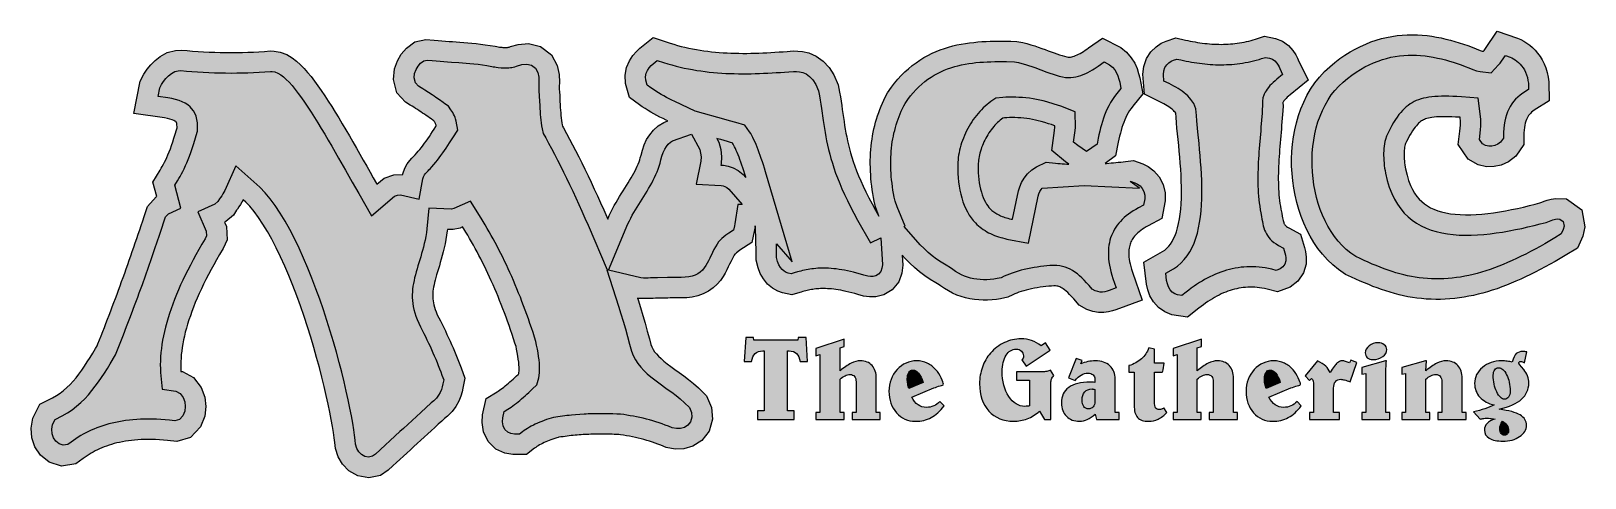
# Model space of a CAD drawing. Header units: centimetres. Extents: x -14.46 to -8.38, y -6.78 to -5.03.
import ezdxf

# ---------------------------------------------------------------- set-up
doc = ezdxf.new("R2010")
doc.units = ezdxf.units.CM
doc.header["$MEASUREMENT"] = 0
doc.layers.add('Layer 1', color=7, linetype='Continuous')

msp = doc.modelspace()

# ---------------------------------------------------------------- hatches: boundary and pattern name
at = {"layer": 'Layer 1', "true_color": 0x000000}
h = msp.add_hatch(color=18, dxfattribs=at)
edge = h.paths.add_edge_path()
edge.add_spline(control_points=[(-9.0833, -5.51975), (-9.0833, -5.51975), (-9.08323, -5.5128), (-9.08323, -5.5128), (-9.08323, -5.5128), (-9.08299, -5.5062), (-9.08299, -5.5062), (-9.08299, -5.5062), (-9.08249, -5.49985), (-9.08249, -5.49985), (-9.08249, -5.49985), (-9.08186, -5.49382), (-9.08186, -5.49382), (-9.08186, -5.49382), (-9.08101, -5.4881), (-9.08101, -5.4881), (-9.08101, -5.4881), (-9.07995, -5.48267), (-9.07995, -5.48267), (-9.07995, -5.48267), (-9.07879, -5.47759), (-9.07879, -5.47759), (-9.07879, -5.47759), (-9.07745, -5.4729), (-9.07745, -5.4729), (-9.07745, -5.4729), (-9.07745, -5.47283), (-9.07745, -5.47283), (-9.07745, -5.47283), (-9.07371, -5.46528), (-9.07371, -5.46528), (-9.07371, -5.46528), (-9.0675, -5.45329), (-9.0675, -5.45329), (-9.0675, -5.45329), (-9.0615, -5.44242), (-9.0615, -5.44242), (-9.0615, -5.44242), (-9.05575, -5.43261), (-9.05575, -5.43261), (-9.05575, -5.43261), (-9.05021, -5.42386), (-9.05021, -5.42386), (-9.05021, -5.42386), (-9.04492, -5.4161), (-9.04492, -5.4161), (-9.04492, -5.4161), (-9.03995, -5.40936), (-9.03995, -5.40936), (-9.03995, -5.40936), (-9.03522, -5.40354), (-9.03522, -5.40354), (-9.03522, -5.40354), (-9.03081, -5.39853), (-9.03081, -5.39853), (-9.03081, -5.39853), (-9.02661, -5.39434), (-9.02661, -5.39434), (-9.02661, -5.39434), (-9.02273, -5.39074), (-9.02273, -5.39074), (-9.02273, -5.39074), (-9.01899, -5.38774), (-9.01899, -5.38774), (-9.01899, -5.38774), (-9.01536, -5.38516), (-9.01536, -5.38516), (-9.01536, -5.38516), (-9.01169, -5.38287), (-9.01169, -5.38287), (-9.01169, -5.38287), (-9.00784, -5.38079), (-9.00784, -5.38079), (-9.00784, -5.38079), (-9.00379, -5.37892), (-9.00379, -5.37892), (-9.00379, -5.37892), (-8.99924, -5.37712), (-8.99924, -5.37712), (-8.99924, -5.37712), (-8.99409, -5.37543), (-8.99409, -5.37543), (-8.99409, -5.37543), (-8.9883, -5.37388), (-8.9883, -5.37388), (-8.9883, -5.37388), (-8.98174, -5.37246), (-8.98174, -5.37246), (-8.98174, -5.37246), (-8.97437, -5.37119), (-8.97437, -5.37119), (-8.97437, -5.37119), (-8.96604, -5.37014), (-8.96604, -5.37014), (-8.96604, -5.37014), (-8.9568, -5.36929), (-8.9568, -5.36929), (-8.9568, -5.36929), (-8.94667, -5.36869), (-8.94667, -5.36869), (-8.94667, -5.36869), (-8.93563, -5.36834), (-8.93563, -5.36834), (-8.93563, -5.36834), (-8.9236, -5.36827), (-8.9236, -5.36827), (-8.9236, -5.36827), (-8.91058, -5.36848), (-8.91058, -5.36848), (-8.91058, -5.36848), (-8.89668, -5.36894), (-8.89668, -5.36894), (-8.89668, -5.36894), (-8.88187, -5.36968), (-8.88187, -5.36968), (-8.88187, -5.36968), (-8.86603, -5.37067), (-8.86603, -5.37067), (-8.86603, -5.37067), (-8.86405, -5.37081), (-8.86405, -5.37081), (-8.86405, -5.37081), (-8.86338, -5.37589), (-8.86338, -5.37589), (-8.86338, -5.37589), (-8.86285, -5.38322), (-8.86285, -5.38322), (-8.86285, -5.38322), (-8.86268, -5.39194), (-8.86268, -5.39194), (-8.86268, -5.39194), (-8.86292, -5.40189), (-8.86292, -5.40189), (-8.86292, -5.40189), (-8.86359, -5.41286), (-8.86359, -5.41286), (-8.86359, -5.41286), (-8.86472, -5.42489), (-8.86472, -5.42489), (-8.86472, -5.42489), (-8.87097, -5.47784), (-8.87097, -5.47784), (-8.87097, -5.47784), (-8.83255, -5.53414), (-8.83255, -5.53414), (-8.83255, -5.53414), (-8.79388, -5.55686), (-8.79388, -5.55686), (-8.79388, -5.55686), (-8.76019, -5.56438), (-8.76019, -5.56438), (-8.76019, -5.56438), (-8.73074, -5.56392), (-8.73074, -5.56392), (-8.73074, -5.56392), (-8.70297, -5.55788), (-8.70297, -5.55788), (-8.70297, -5.55788), (-8.67489, -5.54533), (-8.67489, -5.54533), (-8.67489, -5.54533), (-8.64653, -5.52324), (-8.64653, -5.52324), (-8.64653, -5.52324), (-8.6152, -5.47787), (-8.6152, -5.47787), (-8.6152, -5.47787), (-8.61439, -5.43201), (-8.61439, -5.43201), (-8.61439, -5.43201), (-8.61369, -5.42097), (-8.61369, -5.42097), (-8.61369, -5.42097), (-8.61256, -5.41085), (-8.61256, -5.41085), (-8.61256, -5.41085), (-8.611, -5.40167), (-8.611, -5.40167), (-8.611, -5.40167), (-8.60917, -5.39349), (-8.60917, -5.39349), (-8.60917, -5.39349), (-8.60705, -5.38622), (-8.60705, -5.38622), (-8.60705, -5.38622), (-8.60465, -5.37973), (-8.60465, -5.37973), (-8.60465, -5.37973), (-8.60204, -5.37388), (-8.60204, -5.37388), (-8.60204, -5.37388), (-8.59926, -5.36869), (-8.59926, -5.36869), (-8.59926, -5.36869), (-8.59626, -5.36396), (-8.59626, -5.36396), (-8.59626, -5.36396), (-8.59294, -5.35952), (-8.59294, -5.35952), (-8.59294, -5.35952), (-8.5892, -5.35528), (-8.5892, -5.35528), (-8.5892, -5.35528), (-8.58497, -5.35116), (-8.58497, -5.35116), (-8.58497, -5.35116), (-8.5801, -5.34703), (-8.5801, -5.34703), (-8.5801, -5.34703), (-8.57442, -5.34294), (-8.57442, -5.34294), (-8.57442, -5.34294), (-8.51526, -5.30625), (-8.51526, -5.30625), (-8.51526, -5.30625), (-8.51717, -5.23195), (-8.51717, -5.23195), (-8.51717, -5.23195), (-8.51935, -5.21308), (-8.51935, -5.21308), (-8.51935, -5.21308), (-8.5232, -5.19484), (-8.5232, -5.19484), (-8.5232, -5.19484), (-8.52845, -5.17748), (-8.52845, -5.17748), (-8.52845, -5.17748), (-8.53509, -5.16122), (-8.53509, -5.16122), (-8.53509, -5.16122), (-8.54274, -5.14612), (-8.54274, -5.14612), (-8.54274, -5.14612), (-8.55128, -5.13226), (-8.55128, -5.13226), (-8.55128, -5.13226), (-8.56066, -5.11945), (-8.56066, -5.11945), (-8.56066, -5.11945), (-8.57061, -5.10788), (-8.57061, -5.10788), (-8.57061, -5.10788), (-8.58098, -5.09747), (-8.58098, -5.09747), (-8.58098, -5.09747), (-8.59174, -5.08816), (-8.59174, -5.08816), (-8.59174, -5.08816), (-8.60296, -5.07976), (-8.60296, -5.07976), (-8.60296, -5.07976), (-8.61457, -5.07236), (-8.61457, -5.07236), (-8.61457, -5.07236), (-8.62656, -5.06587), (-8.62656, -5.06587), (-8.62656, -5.06587), (-8.63919, -5.06033), (-8.63919, -5.06033), (-8.63919, -5.06033), (-8.71959, -5.03277), (-8.71959, -5.03277), (-8.71959, -5.03277), (-8.76725, -5.10478), (-8.76725, -5.10478), (-8.76725, -5.10478), (-8.7705, -5.10919), (-8.7705, -5.10919), (-8.7705, -5.10919), (-8.77304, -5.11218), (-8.77304, -5.11218), (-8.77304, -5.11218), (-8.77318, -5.11233), (-8.77318, -5.11233), (-8.77318, -5.11233), (-8.77402, -5.11222), (-8.77402, -5.11222), (-8.77402, -5.11222), (-8.77762, -5.11162), (-8.77762, -5.11162), (-8.77762, -5.11162), (-8.78538, -5.10845), (-8.78538, -5.10845), (-8.78538, -5.10845), (-8.80122, -5.1022), (-8.80122, -5.1022), (-8.80122, -5.1022), (-8.81731, -5.09603), (-8.81731, -5.09603), (-8.81731, -5.09603), (-8.83375, -5.09003), (-8.83375, -5.09003), (-8.83375, -5.09003), (-8.8504, -5.08424), (-8.8504, -5.08424), (-8.8504, -5.08424), (-8.86726, -5.07874), (-8.86726, -5.07874), (-8.86726, -5.07874), (-8.88441, -5.07349), (-8.88441, -5.07349), (-8.88441, -5.07349), (-8.90187, -5.06858), (-8.90187, -5.06858), (-8.90187, -5.06858), (-8.91958, -5.0641), (-8.91958, -5.0641), (-8.91958, -5.0641), (-8.93754, -5.06001), (-8.93754, -5.06001), (-8.93754, -5.06001), (-8.95577, -5.05641), (-8.95577, -5.05641), (-8.95577, -5.05641), (-8.9743, -5.05331), (-8.9743, -5.05331), (-8.9743, -5.05331), (-8.99306, -5.0508), (-8.99306, -5.0508), (-8.99306, -5.0508), (-9.01204, -5.0489), (-9.01204, -5.0489), (-9.01204, -5.0489), (-9.03134, -5.0477), (-9.03134, -5.0477), (-9.03134, -5.0477), (-9.05092, -5.0472), (-9.05092, -5.0472), (-9.05092, -5.0472), (-9.07071, -5.04752), (-9.07071, -5.04752), (-9.07071, -5.04752), (-9.09068, -5.04865), (-9.09068, -5.04865), (-9.09068, -5.04865), (-9.11079, -5.0507), (-9.11079, -5.0507), (-9.11079, -5.0507), (-9.13111, -5.05362), (-9.13111, -5.05362), (-9.13111, -5.05362), (-9.15153, -5.05757), (-9.15153, -5.05757), (-9.15153, -5.05757), (-9.17196, -5.06251), (-9.17196, -5.06251), (-9.17196, -5.06251), (-9.19242, -5.06844), (-9.19242, -5.06844), (-9.19242, -5.06844), (-9.21295, -5.0755), (-9.21295, -5.0755), (-9.21295, -5.0755), (-9.23345, -5.08365), (-9.23345, -5.08365), (-9.23345, -5.08365), (-9.25384, -5.09282), (-9.25384, -5.09282), (-9.25384, -5.09282), (-9.27416, -5.10319), (-9.27416, -5.10319), (-9.27416, -5.10319), (-9.29434, -5.11462), (-9.29434, -5.11462), (-9.29434, -5.11462), (-9.31441, -5.12728), (-9.31441, -5.12728), (-9.31441, -5.12728), (-9.33427, -5.14097), (-9.33427, -5.14097), (-9.33427, -5.14097), (-9.35395, -5.15586), (-9.35395, -5.15586), (-9.35395, -5.15586), (-9.37427, -5.17255), (-9.37427, -5.17255), (-9.37427, -5.17255), (-9.39502, -5.19177), (-9.39502, -5.19177), (-9.39502, -5.19177), (-9.41477, -5.21333), (-9.41477, -5.21333), (-9.41477, -5.21333), (-9.43273, -5.23626), (-9.43273, -5.23626), (-9.43273, -5.23626), (-9.44882, -5.26021), (-9.44882, -5.26021), (-9.44882, -5.26021), (-9.46317, -5.28519), (-9.46317, -5.28519), (-9.46317, -5.28519), (-9.4758, -5.31094), (-9.4758, -5.31094), (-9.4758, -5.31094), (-9.48685, -5.33736), (-9.48685, -5.33736), (-9.48685, -5.33736), (-9.49634, -5.36432), (-9.49634, -5.36432), (-9.49634, -5.36432), (-9.50431, -5.3918), (-9.50431, -5.3918), (-9.50431, -5.3918), (-9.51084, -5.4197), (-9.51084, -5.4197), (-9.51084, -5.4197), (-9.51599, -5.44785), (-9.51599, -5.44785), (-9.51599, -5.44785), (-9.51973, -5.47629), (-9.51973, -5.47629), (-9.51973, -5.47629), (-9.52219, -5.50486), (-9.52219, -5.50486), (-9.52219, -5.50486), (-9.52329, -5.53361), (-9.52329, -5.53361), (-9.52329, -5.53361), (-9.52311, -5.5624), (-9.52311, -5.5624), (-9.52311, -5.5624), (-9.52167, -5.59105), (-9.52167, -5.59105), (-9.52167, -5.59105), (-9.51902, -5.61966), (-9.51902, -5.61966), (-9.51902, -5.61966), (-9.51507, -5.64812), (-9.51507, -5.64812), (-9.51507, -5.64812), (-9.50985, -5.67638), (-9.50985, -5.67638), (-9.50985, -5.67638), (-9.50336, -5.70429), (-9.50336, -5.70429), (-9.50336, -5.70429), (-9.4956, -5.73184), (-9.4956, -5.73184), (-9.4956, -5.73184), (-9.48649, -5.75897), (-9.48649, -5.75897), (-9.48649, -5.75897), (-9.47605, -5.7856), (-9.47605, -5.7856), (-9.47605, -5.7856), (-9.46423, -5.81155), (-9.46423, -5.81155), (-9.46423, -5.81155), (-9.45107, -5.83684), (-9.45107, -5.83684), (-9.45107, -5.83684), (-9.43636, -5.86134), (-9.43636, -5.86134), (-9.43636, -5.86134), (-9.42021, -5.88496), (-9.42021, -5.88496), (-9.42021, -5.88496), (-9.40246, -5.90748), (-9.40246, -5.90748), (-9.40246, -5.90748), (-9.38316, -5.92881), (-9.38316, -5.92881), (-9.38316, -5.92881), (-9.36217, -5.94879), (-9.36217, -5.94879), (-9.36217, -5.94879), (-9.33956, -5.96726), (-9.33956, -5.96726), (-9.33956, -5.96726), (-9.31219, -5.98603), (-9.31219, -5.98603), (-9.31219, -5.98603), (-9.28873, -5.9971), (-9.28873, -5.9971), (-9.28873, -5.9971), (-9.272, -6.00477), (-9.272, -6.00477), (-9.272, -6.00477), (-9.25525, -6.01222), (-9.25525, -6.01222), (-9.25525, -6.01222), (-9.23849, -6.0194), (-9.23849, -6.0194), (-9.23849, -6.0194), (-9.22173, -6.02636), (-9.22173, -6.02636), (-9.22173, -6.02636), (-9.20491, -6.03302), (-9.20491, -6.03302), (-9.20491, -6.03302), (-9.18804, -6.03938), (-9.18804, -6.03938), (-9.18804, -6.03938), (-9.17122, -6.04539), (-9.17122, -6.04539), (-9.17122, -6.04539), (-9.15428, -6.05111), (-9.15428, -6.05111), (-9.15428, -6.05111), (-9.13721, -6.05643), (-9.13721, -6.05643), (-9.13721, -6.05643), (-9.1201, -6.06136), (-9.1201, -6.06136), (-9.1201, -6.06136), (-9.10295, -6.06584), (-9.10295, -6.06584), (-9.10295, -6.06584), (-9.0857, -6.06992), (-9.0857, -6.06992), (-9.0857, -6.06992), (-9.06835, -6.07348), (-9.06835, -6.07348), (-9.06835, -6.07348), (-9.05092, -6.07652), (-9.05092, -6.07652), (-9.05092, -6.07652), (-9.03353, -6.07902), (-9.03353, -6.07902), (-9.03353, -6.07902), (-9.01486, -6.08111), (-9.01486, -6.08111), (-9.01486, -6.08111), (-8.99631, -6.08264), (-8.99631, -6.08264), (-8.99631, -6.08264), (-8.97775, -6.08364), (-8.97775, -6.08364), (-8.97775, -6.08364), (-8.95916, -6.08407), (-8.95916, -6.08407), (-8.95916, -6.08407), (-8.94068, -6.08396), (-8.94068, -6.08396), (-8.94068, -6.08396), (-8.92215, -6.0833), (-8.92215, -6.0833), (-8.92215, -6.0833), (-8.90363, -6.08212), (-8.90363, -6.08212), (-8.90363, -6.08212), (-8.88518, -6.08038), (-8.88518, -6.08038), (-8.88518, -6.08038), (-8.86673, -6.07812), (-8.86673, -6.07812), (-8.86673, -6.07812), (-8.84832, -6.07535), (-8.84832, -6.07535), (-8.84832, -6.07535), (-8.8299, -6.07207), (-8.8299, -6.07207), (-8.8299, -6.07207), (-8.81152, -6.06828), (-8.81152, -6.06828), (-8.81152, -6.06828), (-8.79314, -6.06399), (-8.79314, -6.06399), (-8.79314, -6.06399), (-8.77476, -6.05923), (-8.77476, -6.05923), (-8.77476, -6.05923), (-8.75635, -6.05398), (-8.75635, -6.05398), (-8.75635, -6.05398), (-8.73797, -6.04827), (-8.73797, -6.04827), (-8.73797, -6.04827), (-8.71955, -6.04213), (-8.71955, -6.04213), (-8.71955, -6.04213), (-8.70114, -6.03551), (-8.70114, -6.03551), (-8.70114, -6.03551), (-8.68265, -6.02847), (-8.68265, -6.02847), (-8.68265, -6.02847), (-8.66406, -6.021), (-8.66406, -6.021), (-8.66406, -6.021), (-8.64547, -6.01308), (-8.64547, -6.01308), (-8.64547, -6.01308), (-8.62674, -6.00475), (-8.62674, -6.00475), (-8.62674, -6.00475), (-8.60797, -5.99603), (-8.60797, -5.99603), (-8.60797, -5.99603), (-8.58903, -5.98688), (-8.58903, -5.98688), (-8.58903, -5.98688), (-8.57001, -5.97732), (-8.57001, -5.97732), (-8.57001, -5.97732), (-8.55086, -5.96735), (-8.55086, -5.96735), (-8.55086, -5.96735), (-8.53152, -5.95703), (-8.53152, -5.95703), (-8.53152, -5.95703), (-8.51202, -5.94627), (-8.51202, -5.94627), (-8.51202, -5.94627), (-8.49233, -5.93516), (-8.49233, -5.93516), (-8.49233, -5.93516), (-8.47243, -5.92366), (-8.47243, -5.92366), (-8.47243, -5.92366), (-8.45233, -5.91175), (-8.45233, -5.91175), (-8.45233, -5.91175), (-8.40509, -5.8832), (-8.40509, -5.8832), (-8.40509, -5.8832), (-8.38449, -5.83652), (-8.38449, -5.83652), (-8.38449, -5.83652), (-8.37567, -5.80051), (-8.37567, -5.80051), (-8.37567, -5.80051), (-8.38724, -5.73346), (-8.38724, -5.73346), (-8.38724, -5.73346), (-8.44735, -5.69067), (-8.44735, -5.69067), (-8.44735, -5.69067), (-8.49007, -5.68884), (-8.49007, -5.68884), (-8.49007, -5.68884), (-8.50764, -5.6919), (-8.50764, -5.6919), (-8.50764, -5.6919), (-8.51346, -5.69335), (-8.51346, -5.69335), (-8.51346, -5.69335), (-8.52397, -5.69554), (-8.52397, -5.69554), (-8.52397, -5.69554), (-8.53456, -5.69967), (-8.53456, -5.69967), (-8.53456, -5.69967), (-8.53787, -5.70094), (-8.53787, -5.70094), (-8.53787, -5.70094), (-8.54115, -5.70224), (-8.54115, -5.70224), (-8.54115, -5.70224), (-8.54447, -5.70351), (-8.54447, -5.70351), (-8.54447, -5.70351), (-8.54779, -5.70478), (-8.54779, -5.70478), (-8.54779, -5.70478), (-8.5522, -5.70647), (-8.5522, -5.70647), (-8.5522, -5.70647), (-8.5698, -5.71099), (-8.5698, -5.71099), (-8.5698, -5.71099), (-8.5928, -5.7167), (-8.5928, -5.7167), (-8.5928, -5.7167), (-8.61601, -5.72221), (-8.61601, -5.72221), (-8.61601, -5.72221), (-8.63937, -5.72746), (-8.63937, -5.72746), (-8.63937, -5.72746), (-8.66286, -5.7324), (-8.66286, -5.7324), (-8.66286, -5.7324), (-8.68629, -5.73695), (-8.68629, -5.73695), (-8.68629, -5.73695), (-8.70968, -5.74105), (-8.70968, -5.74105), (-8.70968, -5.74105), (-8.73289, -5.74461), (-8.73289, -5.74461), (-8.73289, -5.74461), (-8.75589, -5.74764), (-8.75589, -5.74764), (-8.75589, -5.74764), (-8.77847, -5.75001), (-8.77847, -5.75001), (-8.77847, -5.75001), (-8.80069, -5.75167), (-8.80069, -5.75167), (-8.80069, -5.75167), (-8.82239, -5.75262), (-8.82239, -5.75262), (-8.82239, -5.75262), (-8.84341, -5.75279), (-8.84341, -5.75279), (-8.84341, -5.75279), (-8.86373, -5.75216), (-8.86373, -5.75216), (-8.86373, -5.75216), (-8.88328, -5.75071), (-8.88328, -5.75071), (-8.88328, -5.75071), (-8.90191, -5.74842), (-8.90191, -5.74842), (-8.90191, -5.74842), (-8.91961, -5.74528), (-8.91961, -5.74528), (-8.91961, -5.74528), (-8.9362, -5.74136), (-8.9362, -5.74136), (-8.9362, -5.74136), (-8.95172, -5.7366), (-8.95172, -5.7366), (-8.95172, -5.7366), (-8.96618, -5.7311), (-8.96618, -5.7311), (-8.96618, -5.7311), (-8.97952, -5.72485), (-8.97952, -5.72485), (-8.97952, -5.72485), (-8.99183, -5.7178), (-8.99183, -5.7178), (-8.99183, -5.7178), (-9.00322, -5.70997), (-9.00322, -5.70997), (-9.00322, -5.70997), (-9.01384, -5.70122), (-9.01384, -5.70122), (-9.01384, -5.70122), (-9.02375, -5.69145), (-9.02375, -5.69145), (-9.02375, -5.69145), (-9.03314, -5.68044), (-9.03314, -5.68044), (-9.03314, -5.68044), (-9.04199, -5.66792), (-9.04199, -5.66792), (-9.04199, -5.66792), (-9.05035, -5.65363), (-9.05035, -5.65363), (-9.05035, -5.65363), (-9.05819, -5.63729), (-9.05819, -5.63729), (-9.05819, -5.63729), (-9.06535, -5.61867), (-9.06535, -5.61867), (-9.06535, -5.61867), (-9.07177, -5.59757), (-9.07177, -5.59757), (-9.07177, -5.59757), (-9.07748, -5.57274), (-9.07748, -5.57274), (-9.07748, -5.57274), (-9.07882, -5.56561), (-9.07882, -5.56561), (-9.07882, -5.56561), (-9.08013, -5.55753), (-9.08013, -5.55753), (-9.08013, -5.55753), (-9.08122, -5.54959), (-9.08122, -5.54959), (-9.08122, -5.54959), (-9.08207, -5.54187), (-9.08207, -5.54187), (-9.08207, -5.54187), (-9.0827, -5.53425), (-9.0827, -5.53425), (-9.0827, -5.53425), (-9.08309, -5.52688), (-9.08309, -5.52688), (-9.08309, -5.52688), (-9.0833, -5.51975), (-9.0833, -5.51975)], knot_values=[0, 0, 0, 0, 0.003876, 0.003876, 0.003876, 0.0077519, 0.0077519, 0.0077519, 0.0116279, 0.0116279, 0.0116279, 0.0155039, 0.0155039, 0.0155039, 0.0193798, 0.0193798, 0.0193798, 0.0232558, 0.0232558, 0.0232558, 0.0271318, 0.0271318, 0.0271318, 0.0310078, 0.0310078, 0.0310078, 0.0348837, 0.0348837, 0.0348837, 0.0387597, 0.0387597, 0.0387597, 0.0426357, 0.0426357, 0.0426357, 0.0465116, 0.0465116, 0.0465116, 0.0503876, 0.0503876, 0.0503876, 0.0542636, 0.0542636, 0.0542636, 0.0581395, 0.0581395, 0.0581395, 0.0620155, 0.0620155, 0.0620155, 0.0658915, 0.0658915, 0.0658915, 0.0697674, 0.0697674, 0.0697674, 0.0736434, 0.0736434, 0.0736434, 0.0775194, 0.0775194, 0.0775194, 0.0813953, 0.0813953, 0.0813953, 0.0852713, 0.0852713, 0.0852713, 0.0891473, 0.0891473, 0.0891473, 0.0930233, 0.0930233, 0.0930233, 0.0968992, 0.0968992, 0.0968992, 0.1007752, 0.1007752, 0.1007752, 0.1046512, 0.1046512, 0.1046512, 0.1085271, 0.1085271, 0.1085271, 0.1124031, 0.1124031, 0.1124031, 0.1162791, 0.1162791, 0.1162791, 0.120155, 0.120155, 0.120155, 0.124031, 0.124031, 0.124031, 0.127907, 0.127907, 0.127907, 0.1317829, 0.1317829, 0.1317829, 0.1356589, 0.1356589, 0.1356589, 0.1395349, 0.1395349, 0.1395349, 0.1434109, 0.1434109, 0.1434109, 0.1472868, 0.1472868, 0.1472868, 0.1511628, 0.1511628, 0.1511628, 0.1550388, 0.1550388, 0.1550388, 0.1589147, 0.1589147, 0.1589147, 0.1627907, 0.1627907, 0.1627907, 0.1666667, 0.1666667, 0.1666667, 0.1705426, 0.1705426, 0.1705426, 0.1744186, 0.1744186, 0.1744186, 0.1782946, 0.1782946, 0.1782946, 0.1821705, 0.1821705, 0.1821705, 0.1860465, 0.1860465, 0.1860465, 0.1899225, 0.1899225, 0.1899225, 0.1937984, 0.1937984, 0.1937984, 0.1976744, 0.1976744, 0.1976744, 0.2015504, 0.2015504, 0.2015504, 0.2054264, 0.2054264, 0.2054264, 0.2093023, 0.2093023, 0.2093023, 0.2131783, 0.2131783, 0.2131783, 0.2170543, 0.2170543, 0.2170543, 0.2209302, 0.2209302, 0.2209302, 0.2248062, 0.2248062, 0.2248062, 0.2286822, 0.2286822, 0.2286822, 0.2325581, 0.2325581, 0.2325581, 0.2364341, 0.2364341, 0.2364341, 0.2403101, 0.2403101, 0.2403101, 0.244186, 0.244186, 0.244186, 0.248062, 0.248062, 0.248062, 0.251938, 0.251938, 0.251938, 0.255814, 0.255814, 0.255814, 0.2596899, 0.2596899, 0.2596899, 0.2635659, 0.2635659, 0.2635659, 0.2674419, 0.2674419, 0.2674419, 0.2713178, 0.2713178, 0.2713178, 0.2751938, 0.2751938, 0.2751938, 0.2790698, 0.2790698, 0.2790698, 0.2829457, 0.2829457, 0.2829457, 0.2868217, 0.2868217, 0.2868217, 0.2906977, 0.2906977, 0.2906977, 0.2945736, 0.2945736, 0.2945736, 0.2984496, 0.2984496, 0.2984496, 0.3023256, 0.3023256, 0.3023256, 0.3062016, 0.3062016, 0.3062016, 0.3100775, 0.3100775, 0.3100775, 0.3139535, 0.3139535, 0.3139535, 0.3178295, 0.3178295, 0.3178295, 0.3217054, 0.3217054, 0.3217054, 0.3255814, 0.3255814, 0.3255814, 0.3294574, 0.3294574, 0.3294574, 0.3333333, 0.3333333, 0.3333333, 0.3372093, 0.3372093, 0.3372093, 0.3410853, 0.3410853, 0.3410853, 0.3449612, 0.3449612, 0.3449612, 0.3488372, 0.3488372, 0.3488372, 0.3527132, 0.3527132, 0.3527132, 0.3565891, 0.3565891, 0.3565891, 0.3604651, 0.3604651, 0.3604651, 0.3643411, 0.3643411, 0.3643411, 0.3682171, 0.3682171, 0.3682171, 0.372093, 0.372093, 0.372093, 0.375969, 0.375969, 0.375969, 0.379845, 0.379845, 0.379845, 0.3837209, 0.3837209, 0.3837209, 0.3875969, 0.3875969, 0.3875969, 0.3914729, 0.3914729, 0.3914729, 0.3953488, 0.3953488, 0.3953488, 0.3992248, 0.3992248, 0.3992248, 0.4031008, 0.4031008, 0.4031008, 0.4069767, 0.4069767, 0.4069767, 0.4108527, 0.4108527, 0.4108527, 0.4147287, 0.4147287, 0.4147287, 0.4186047, 0.4186047, 0.4186047, 0.4224806, 0.4224806, 0.4224806, 0.4263566, 0.4263566, 0.4263566, 0.4302326, 0.4302326, 0.4302326, 0.4341085, 0.4341085, 0.4341085, 0.4379845, 0.4379845, 0.4379845, 0.4418605, 0.4418605, 0.4418605, 0.4457364, 0.4457364, 0.4457364, 0.4496124, 0.4496124, 0.4496124, 0.4534884, 0.4534884, 0.4534884, 0.4573643, 0.4573643, 0.4573643, 0.4612403, 0.4612403, 0.4612403, 0.4651163, 0.4651163, 0.4651163, 0.4689922, 0.4689922, 0.4689922, 0.4728682, 0.4728682, 0.4728682, 0.4767442, 0.4767442, 0.4767442, 0.4806202, 0.4806202, 0.4806202, 0.4844961, 0.4844961, 0.4844961, 0.4883721, 0.4883721, 0.4883721, 0.4922481, 0.4922481, 0.4922481, 0.496124, 0.496124, 0.496124, 0.5, 0.5, 0.5, 0.503876, 0.503876, 0.503876, 0.5077519, 0.5077519, 0.5077519, 0.5116279, 0.5116279, 0.5116279, 0.5155039, 0.5155039, 0.5155039, 0.5193798, 0.5193798, 0.5193798, 0.5232558, 0.5232558, 0.5232558, 0.5271318, 0.5271318, 0.5271318, 0.5310078, 0.5310078, 0.5310078, 0.5348837, 0.5348837, 0.5348837, 0.5387597, 0.5387597, 0.5387597, 0.5426357, 0.5426357, 0.5426357, 0.5465116, 0.5465116, 0.5465116, 0.5503876, 0.5503876, 0.5503876, 0.5542636, 0.5542636, 0.5542636, 0.5581395, 0.5581395, 0.5581395, 0.5620155, 0.5620155, 0.5620155, 0.5658915, 0.5658915, 0.5658915, 0.5697674, 0.5697674, 0.5697674, 0.5736434, 0.5736434, 0.5736434, 0.5775194, 0.5775194, 0.5775194, 0.5813953, 0.5813953, 0.5813953, 0.5852713, 0.5852713, 0.5852713, 0.5891473, 0.5891473, 0.5891473, 0.5930233, 0.5930233, 0.5930233, 0.5968992, 0.5968992, 0.5968992, 0.6007752, 0.6007752, 0.6007752, 0.6046512, 0.6046512, 0.6046512, 0.6085271, 0.6085271, 0.6085271, 0.6124031, 0.6124031, 0.6124031, 0.6162791, 0.6162791, 0.6162791, 0.620155, 0.620155, 0.620155, 0.624031, 0.624031, 0.624031, 0.627907, 0.627907, 0.627907, 0.6317829, 0.6317829, 0.6317829, 0.6356589, 0.6356589, 0.6356589, 0.6395349, 0.6395349, 0.6395349, 0.6434109, 0.6434109, 0.6434109, 0.6472868, 0.6472868, 0.6472868, 0.6511628, 0.6511628, 0.6511628, 0.6550388, 0.6550388, 0.6550388, 0.6589147, 0.6589147, 0.6589147, 0.6627907, 0.6627907, 0.6627907, 0.6666667, 0.6666667, 0.6666667, 0.6705426, 0.6705426, 0.6705426, 0.6744186, 0.6744186, 0.6744186, 0.6782946, 0.6782946, 0.6782946, 0.6821705, 0.6821705, 0.6821705, 0.6860465, 0.6860465, 0.6860465, 0.6899225, 0.6899225, 0.6899225, 0.6937984, 0.6937984, 0.6937984, 0.6976744, 0.6976744, 0.6976744, 0.7015504, 0.7015504, 0.7015504, 0.7054264, 0.7054264, 0.7054264, 0.7093023, 0.7093023, 0.7093023, 0.7131783, 0.7131783, 0.7131783, 0.7170543, 0.7170543, 0.7170543, 0.7209302, 0.7209302, 0.7209302, 0.7248062, 0.7248062, 0.7248062, 0.7286822, 0.7286822, 0.7286822, 0.7325581, 0.7325581, 0.7325581, 0.7364341, 0.7364341, 0.7364341, 0.7403101, 0.7403101, 0.7403101, 0.744186, 0.744186, 0.744186, 0.748062, 0.748062, 0.748062, 0.751938, 0.751938, 0.751938, 0.755814, 0.755814, 0.755814, 0.7596899, 0.7596899, 0.7596899, 0.7635659, 0.7635659, 0.7635659, 0.7674419, 0.7674419, 0.7674419, 0.7713178, 0.7713178, 0.7713178, 0.7751938, 0.7751938, 0.7751938, 0.7790698, 0.7790698, 0.7790698, 0.7829457, 0.7829457, 0.7829457, 0.7868217, 0.7868217, 0.7868217, 0.7906977, 0.7906977, 0.7906977, 0.7945736, 0.7945736, 0.7945736, 0.7984496, 0.7984496, 0.7984496, 0.8023256, 0.8023256, 0.8023256, 0.8062016, 0.8062016, 0.8062016, 0.8100775, 0.8100775, 0.8100775, 0.8139535, 0.8139535, 0.8139535, 0.8178295, 0.8178295, 0.8178295, 0.8217054, 0.8217054, 0.8217054, 0.8255814, 0.8255814, 0.8255814, 0.8294574, 0.8294574, 0.8294574, 0.8333333, 0.8333333, 0.8333333, 0.8372093, 0.8372093, 0.8372093, 0.8410853, 0.8410853, 0.8410853, 0.8449612, 0.8449612, 0.8449612, 0.8488372, 0.8488372, 0.8488372, 0.8527132, 0.8527132, 0.8527132, 0.8565891, 0.8565891, 0.8565891, 0.8604651, 0.8604651, 0.8604651, 0.8643411, 0.8643411, 0.8643411, 0.8682171, 0.8682171, 0.8682171, 0.872093, 0.872093, 0.872093, 0.875969, 0.875969, 0.875969, 0.879845, 0.879845, 0.879845, 0.8837209, 0.8837209, 0.8837209, 0.8875969, 0.8875969, 0.8875969, 0.8914729, 0.8914729, 0.8914729, 0.8953488, 0.8953488, 0.8953488, 0.8992248, 0.8992248, 0.8992248, 0.9031008, 0.9031008, 0.9031008, 0.9069767, 0.9069767, 0.9069767, 0.9108527, 0.9108527, 0.9108527, 0.9147287, 0.9147287, 0.9147287, 0.9186047, 0.9186047, 0.9186047, 0.9224806, 0.9224806, 0.9224806, 0.9263566, 0.9263566, 0.9263566, 0.9302326, 0.9302326, 0.9302326, 0.9341085, 0.9341085, 0.9341085, 0.9379845, 0.9379845, 0.9379845, 0.9418605, 0.9418605, 0.9418605, 0.9457364, 0.9457364, 0.9457364, 0.9496124, 0.9496124, 0.9496124, 0.9534884, 0.9534884, 0.9534884, 0.9573643, 0.9573643, 0.9573643, 0.9612403, 0.9612403, 0.9612403, 0.9651163, 0.9651163, 0.9651163, 0.9689922, 0.9689922, 0.9689922, 0.9728682, 0.9728682, 0.9728682, 0.9767442, 0.9767442, 0.9767442, 0.9806202, 0.9806202, 0.9806202, 0.9844961, 0.9844961, 0.9844961, 0.9883721, 0.9883721, 0.9883721, 0.9922481, 0.9922481, 0.9922481, 0.996124, 0.996124, 0.996124, 1, 1, 1, 1], degree=3, periodic=1)
h = msp.add_hatch(color=18, dxfattribs=at)
edge = h.paths.add_edge_path()
edge.add_spline(control_points=[(-10.34448, -5.11659), (-10.34448, -5.11659), (-10.35076, -5.1203), (-10.35076, -5.1203), (-10.35076, -5.1203), (-10.3569, -5.12361), (-10.3569, -5.12361), (-10.3569, -5.12361), (-10.36286, -5.12658), (-10.36286, -5.12658), (-10.36286, -5.12658), (-10.36861, -5.12912), (-10.36861, -5.12912), (-10.36861, -5.12912), (-10.37394, -5.13113), (-10.37394, -5.13113), (-10.37394, -5.13113), (-10.37902, -5.13275), (-10.37902, -5.13275), (-10.37902, -5.13275), (-10.38375, -5.13392), (-10.38375, -5.13392), (-10.38375, -5.13392), (-10.38812, -5.13469), (-10.38812, -5.13469), (-10.38812, -5.13469), (-10.39211, -5.13508), (-10.39211, -5.13508), (-10.39211, -5.13508), (-10.39588, -5.13515), (-10.39588, -5.13515), (-10.39588, -5.13515), (-10.39772, -5.13501), (-10.39772, -5.13501), (-10.39772, -5.13501), (-10.40283, -5.13402), (-10.40283, -5.13402), (-10.40283, -5.13402), (-10.41208, -5.1318), (-10.41208, -5.1318), (-10.41208, -5.1318), (-10.42164, -5.12912), (-10.42164, -5.12912), (-10.42164, -5.12912), (-10.43155, -5.12608), (-10.43155, -5.12608), (-10.43155, -5.12608), (-10.44185, -5.12263), (-10.44185, -5.12263), (-10.44185, -5.12263), (-10.45258, -5.11878), (-10.45258, -5.11878), (-10.45258, -5.11878), (-10.46379, -5.11462), (-10.46379, -5.11462), (-10.46379, -5.11462), (-10.47558, -5.11021), (-10.47558, -5.11021), (-10.47558, -5.11021), (-10.48792, -5.10555), (-10.48792, -5.10555), (-10.48792, -5.10555), (-10.50076, -5.10075), (-10.50076, -5.10075), (-10.50076, -5.10075), (-10.51428, -5.09599), (-10.51428, -5.09599), (-10.51428, -5.09599), (-10.52849, -5.09119), (-10.52849, -5.09119), (-10.52849, -5.09119), (-10.54342, -5.08657), (-10.54342, -5.08657), (-10.54342, -5.08657), (-10.55901, -5.08223), (-10.55901, -5.08223), (-10.55901, -5.08223), (-10.57534, -5.07832), (-10.57534, -5.07832), (-10.57534, -5.07832), (-10.59848, -5.0737), (-10.59848, -5.0737), (-10.59848, -5.0737), (-10.62247, -5.0731), (-10.62247, -5.0731), (-10.62247, -5.0731), (-10.63838, -5.07274), (-10.63838, -5.07274), (-10.63838, -5.07274), (-10.65436, -5.07253), (-10.65436, -5.07253), (-10.65436, -5.07253), (-10.67035, -5.07246), (-10.67035, -5.07246), (-10.67035, -5.07246), (-10.68643, -5.0726), (-10.68643, -5.0726), (-10.68643, -5.0726), (-10.70252, -5.07292), (-10.70252, -5.07292), (-10.70252, -5.07292), (-10.71861, -5.07349), (-10.71861, -5.07349), (-10.71861, -5.07349), (-10.73476, -5.07437), (-10.73476, -5.07437), (-10.73476, -5.07437), (-10.75103, -5.07553), (-10.75103, -5.07553), (-10.75103, -5.07553), (-10.76725, -5.07705), (-10.76725, -5.07705), (-10.76725, -5.07705), (-10.78348, -5.07888), (-10.78348, -5.07888), (-10.78348, -5.07888), (-10.79981, -5.08125), (-10.79981, -5.08125), (-10.79981, -5.08125), (-10.81618, -5.08403), (-10.81618, -5.08403), (-10.81618, -5.08403), (-10.83252, -5.08728), (-10.83252, -5.08728), (-10.83252, -5.08728), (-10.84889, -5.09112), (-10.84889, -5.09112), (-10.84889, -5.09112), (-10.86525, -5.09557), (-10.86525, -5.09557), (-10.86525, -5.09557), (-10.88166, -5.10065), (-10.88166, -5.10065), (-10.88166, -5.10065), (-10.89792, -5.10636), (-10.89792, -5.10636), (-10.89792, -5.10636), (-10.91415, -5.11278), (-10.91415, -5.11278), (-10.91415, -5.11278), (-10.93027, -5.12002), (-10.93027, -5.12002), (-10.93027, -5.12002), (-10.94625, -5.12802), (-10.94625, -5.12802), (-10.94625, -5.12802), (-10.96202, -5.13677), (-10.96202, -5.13677), (-10.96202, -5.13677), (-10.97758, -5.14637), (-10.97758, -5.14637), (-10.97758, -5.14637), (-10.99285, -5.15681), (-10.99285, -5.15681), (-10.99285, -5.15681), (-11.00781, -5.16814), (-11.00781, -5.16814), (-11.00781, -5.16814), (-11.02242, -5.18024), (-11.02242, -5.18024), (-11.02242, -5.18024), (-11.0367, -5.19322), (-11.0367, -5.19322), (-11.0367, -5.19322), (-11.0505, -5.20705), (-11.0505, -5.20705), (-11.0505, -5.20705), (-11.0639, -5.22165), (-11.0639, -5.22165), (-11.0639, -5.22165), (-11.07685, -5.23707), (-11.07685, -5.23707), (-11.07685, -5.23707), (-11.08934, -5.25333), (-11.08934, -5.25333), (-11.08934, -5.25333), (-11.10437, -5.27467), (-11.10437, -5.27467), (-11.10437, -5.27467), (-11.11312, -5.29175), (-11.11312, -5.29175), (-11.11312, -5.29175), (-11.11876, -5.30353), (-11.11876, -5.30353), (-11.11876, -5.30353), (-11.12423, -5.31553), (-11.12423, -5.31553), (-11.12423, -5.31553), (-11.12934, -5.32763), (-11.12934, -5.32763), (-11.12934, -5.32763), (-11.13421, -5.3399), (-11.13421, -5.3399), (-11.13421, -5.3399), (-11.13873, -5.35225), (-11.13873, -5.35225), (-11.13873, -5.35225), (-11.14303, -5.36477), (-11.14303, -5.36477), (-11.14303, -5.36477), (-11.14698, -5.37744), (-11.14698, -5.37744), (-11.14698, -5.37744), (-11.15072, -5.39024), (-11.15072, -5.39024), (-11.15072, -5.39024), (-11.15411, -5.40323), (-11.15411, -5.40323), (-11.15411, -5.40323), (-11.15725, -5.41631), (-11.15725, -5.41631), (-11.15725, -5.41631), (-11.16004, -5.42951), (-11.16004, -5.42951), (-11.16004, -5.42951), (-11.16254, -5.44277), (-11.16254, -5.44277), (-11.16254, -5.44277), (-11.16473, -5.45618), (-11.16473, -5.45618), (-11.16473, -5.45618), (-11.16667, -5.46983), (-11.16667, -5.46983), (-11.16667, -5.46983), (-11.16822, -5.48341), (-11.16822, -5.48341), (-11.16822, -5.48341), (-11.16953, -5.4971), (-11.16953, -5.4971), (-11.16953, -5.4971), (-11.17055, -5.511), (-11.17055, -5.511), (-11.17055, -5.511), (-11.17122, -5.52497), (-11.17122, -5.52497), (-11.17122, -5.52497), (-11.17161, -5.53901), (-11.17161, -5.53901), (-11.17161, -5.53901), (-11.17171, -5.55312), (-11.17171, -5.55312), (-11.17171, -5.55312), (-11.1715, -5.56737), (-11.1715, -5.56737), (-11.1715, -5.56737), (-11.17101, -5.58173), (-11.17101, -5.58173), (-11.17101, -5.58173), (-11.1702, -5.59609), (-11.1702, -5.59609), (-11.1702, -5.59609), (-11.1691, -5.61062), (-11.1691, -5.61062), (-11.1691, -5.61062), (-11.16769, -5.62526), (-11.16769, -5.62526), (-11.16769, -5.62526), (-11.166, -5.63998), (-11.166, -5.63998), (-11.166, -5.63998), (-11.16402, -5.65469), (-11.16402, -5.65469), (-11.16402, -5.65469), (-11.16173, -5.66961), (-11.16173, -5.66961), (-11.16173, -5.66961), (-11.15915, -5.68457), (-11.15915, -5.68457), (-11.15915, -5.68457), (-11.1563, -5.6996), (-11.1563, -5.6996), (-11.1563, -5.6996), (-11.15178, -5.72126), (-11.15178, -5.72126), (-11.15178, -5.72126), (-11.14099, -5.75082), (-11.14099, -5.75082), (-11.14099, -5.75082), (-11.13816, -5.7578), (-11.13816, -5.7578), (-11.13816, -5.7578), (-11.15111, -5.73505), (-11.15111, -5.73505), (-11.15111, -5.73505), (-11.1649, -5.70986), (-11.1649, -5.70986), (-11.1649, -5.70986), (-11.17746, -5.6858), (-11.17746, -5.6858), (-11.17746, -5.6858), (-11.18896, -5.6628), (-11.18896, -5.6628), (-11.18896, -5.6628), (-11.19944, -5.64082), (-11.19944, -5.64082), (-11.19944, -5.64082), (-11.2089, -5.6198), (-11.2089, -5.6198), (-11.2089, -5.6198), (-11.21743, -5.59972), (-11.21743, -5.59972), (-11.21743, -5.59972), (-11.22512, -5.58039), (-11.22512, -5.58039), (-11.22512, -5.58039), (-11.23205, -5.56191), (-11.23205, -5.56191), (-11.23205, -5.56191), (-11.23825, -5.54409), (-11.23825, -5.54409), (-11.23825, -5.54409), (-11.24379, -5.52698), (-11.24379, -5.52698), (-11.24379, -5.52698), (-11.24875, -5.51029), (-11.24875, -5.51029), (-11.24875, -5.51029), (-11.25322, -5.49417), (-11.25322, -5.49417), (-11.25322, -5.49417), (-11.25718, -5.4784), (-11.25718, -5.4784), (-11.25718, -5.4784), (-11.26075, -5.46299), (-11.26075, -5.46299), (-11.26075, -5.46299), (-11.26398, -5.44775), (-11.26398, -5.44775), (-11.26398, -5.44775), (-11.2669, -5.43261), (-11.2669, -5.43261), (-11.2669, -5.43261), (-11.2696, -5.41758), (-11.2696, -5.41758), (-11.2696, -5.41758), (-11.27211, -5.40252), (-11.27211, -5.40252), (-11.27211, -5.40252), (-11.27448, -5.38732), (-11.27448, -5.38732), (-11.27448, -5.38732), (-11.27677, -5.3719), (-11.27677, -5.3719), (-11.27677, -5.3719), (-11.27901, -5.35631), (-11.27901, -5.35631), (-11.27901, -5.35631), (-11.2813, -5.34036), (-11.2813, -5.34036), (-11.2813, -5.34036), (-11.28367, -5.32406), (-11.28367, -5.32406), (-11.28367, -5.32406), (-11.28619, -5.30738), (-11.28619, -5.30738), (-11.28619, -5.30738), (-11.28888, -5.29037), (-11.28888, -5.29037), (-11.28888, -5.29037), (-11.29186, -5.2728), (-11.29186, -5.2728), (-11.29186, -5.2728), (-11.29727, -5.24307), (-11.29727, -5.24307), (-11.29727, -5.24307), (-11.31452, -5.20475), (-11.31452, -5.20475), (-11.31452, -5.20475), (-11.33262, -5.1759), (-11.33262, -5.1759), (-11.33262, -5.1759), (-11.35581, -5.15043), (-11.35581, -5.15043), (-11.35581, -5.15043), (-11.3835, -5.13074), (-11.3835, -5.13074), (-11.3835, -5.13074), (-11.41197, -5.11878), (-11.41197, -5.11878), (-11.41197, -5.11878), (-11.43658, -5.11342), (-11.43658, -5.11342), (-11.43658, -5.11342), (-11.45465, -5.11166), (-11.45465, -5.11166), (-11.45465, -5.11166), (-11.47365, -5.1106), (-11.47365, -5.1106), (-11.47365, -5.1106), (-11.49658, -5.11247), (-11.49658, -5.11247), (-11.49658, -5.11247), (-11.51271, -5.1137), (-11.51271, -5.1137), (-11.51271, -5.1137), (-11.52873, -5.11487), (-11.52873, -5.11487), (-11.52873, -5.11487), (-11.54473, -5.11592), (-11.54473, -5.11592), (-11.54473, -5.11592), (-11.5607, -5.11688), (-11.5607, -5.11688), (-11.5607, -5.11688), (-11.57658, -5.11776), (-11.57658, -5.11776), (-11.57658, -5.11776), (-11.59238, -5.1185), (-11.59238, -5.1185), (-11.59238, -5.1185), (-11.60816, -5.11913), (-11.60816, -5.11913), (-11.60816, -5.11913), (-11.62388, -5.11963), (-11.62388, -5.11963), (-11.62388, -5.11963), (-11.6395, -5.11998), (-11.6395, -5.11998), (-11.6395, -5.11998), (-11.65507, -5.12019), (-11.65507, -5.12019), (-11.65507, -5.12019), (-11.6706, -5.12023), (-11.6706, -5.12023), (-11.6706, -5.12023), (-11.68603, -5.12009), (-11.68603, -5.12009), (-11.68603, -5.12009), (-11.7014, -5.1198), (-11.7014, -5.1198), (-11.7014, -5.1198), (-11.71675, -5.11931), (-11.71675, -5.11931), (-11.71675, -5.11931), (-11.73209, -5.11864), (-11.73209, -5.11864), (-11.73209, -5.11864), (-11.74731, -5.11776), (-11.74731, -5.11776), (-11.74731, -5.11776), (-11.76245, -5.1167), (-11.76245, -5.1167), (-11.76245, -5.1167), (-11.77756, -5.1154), (-11.77756, -5.1154), (-11.77756, -5.1154), (-11.79264, -5.11388), (-11.79264, -5.11388), (-11.79264, -5.11388), (-11.80766, -5.11215), (-11.80766, -5.11215), (-11.80766, -5.11215), (-11.82258, -5.11014), (-11.82258, -5.11014), (-11.82258, -5.11014), (-11.83747, -5.10792), (-11.83747, -5.10792), (-11.83747, -5.10792), (-11.85235, -5.10541), (-11.85235, -5.10541), (-11.85235, -5.10541), (-11.86719, -5.10266), (-11.86719, -5.10266), (-11.86719, -5.10266), (-11.88195, -5.09966), (-11.88195, -5.09966), (-11.88195, -5.09966), (-11.89671, -5.09635), (-11.89671, -5.09635), (-11.89671, -5.09635), (-11.91141, -5.09275), (-11.91141, -5.09275), (-11.91141, -5.09275), (-11.9261, -5.08887), (-11.9261, -5.08887), (-11.9261, -5.08887), (-11.94072, -5.08467), (-11.94072, -5.08467), (-11.94072, -5.08467), (-11.95533, -5.08015), (-11.95533, -5.08015), (-11.95533, -5.08015), (-12.02135, -5.05828), (-12.02135, -5.05828), (-12.02135, -5.05828), (-12.07351, -5.10026), (-12.07351, -5.10026), (-12.07351, -5.10026), (-12.08678, -5.11264), (-12.08678, -5.11264), (-12.08678, -5.11264), (-12.10053, -5.12841), (-12.10053, -5.12841), (-12.10053, -5.12841), (-12.11401, -5.14887), (-12.11401, -5.14887), (-12.11401, -5.14887), (-12.12514, -5.17509), (-12.12514, -5.17509), (-12.12514, -5.17509), (-12.13102, -5.20595), (-12.13102, -5.20595), (-12.13102, -5.20595), (-12.12951, -5.23834), (-12.12951, -5.23834), (-12.12951, -5.23834), (-12.11426, -5.29341), (-12.11426, -5.29341), (-12.11426, -5.29341), (-12.07518, -5.32152), (-12.07518, -5.32152), (-12.07518, -5.32152), (-12.06403, -5.32914), (-12.06403, -5.32914), (-12.06403, -5.32914), (-12.0527, -5.33659), (-12.0527, -5.33659), (-12.0527, -5.33659), (-12.04132, -5.34364), (-12.04132, -5.34364), (-12.04132, -5.34364), (-12.02979, -5.35052), (-12.02979, -5.35052), (-12.02979, -5.35052), (-12.01815, -5.35715), (-12.01815, -5.35715), (-12.01815, -5.35715), (-12.0064, -5.36357), (-12.0064, -5.36357), (-12.0064, -5.36357), (-11.99455, -5.36978), (-11.99455, -5.36978), (-11.99455, -5.36978), (-11.98259, -5.37582), (-11.98259, -5.37582), (-11.98259, -5.37582), (-11.97057, -5.3816), (-11.97057, -5.3816), (-11.97057, -5.3816), (-11.96346, -5.38492), (-11.96346, -5.38492), (-11.96346, -5.38492), (-11.97985, -5.39081), (-11.97985, -5.39081), (-11.97985, -5.39081), (-12.00189, -5.40432), (-12.00189, -5.40432), (-12.00189, -5.40432), (-12.02012, -5.42072), (-12.02012, -5.42072), (-12.02012, -5.42072), (-12.0349, -5.43886), (-12.0349, -5.43886), (-12.0349, -5.43886), (-12.04671, -5.45812), (-12.04671, -5.45812), (-12.04671, -5.45812), (-12.05612, -5.47826), (-12.05612, -5.47826), (-12.05612, -5.47826), (-12.0636, -5.49936), (-12.0636, -5.49936), (-12.0636, -5.49936), (-12.06874, -5.51862), (-12.06874, -5.51862), (-12.06874, -5.51862), (-12.0715, -5.5297), (-12.0715, -5.5297), (-12.0715, -5.5297), (-12.07387, -5.53771), (-12.07387, -5.53771), (-12.07387, -5.53771), (-12.07668, -5.54582), (-12.07668, -5.54582), (-12.07668, -5.54582), (-12.07992, -5.55422), (-12.07992, -5.55422), (-12.07992, -5.55422), (-12.08357, -5.56279), (-12.08357, -5.56279), (-12.08357, -5.56279), (-12.08762, -5.5715), (-12.08762, -5.5715), (-12.08762, -5.5715), (-12.09203, -5.58039), (-12.09203, -5.58039), (-12.09203, -5.58039), (-12.09688, -5.58953), (-12.09688, -5.58953), (-12.09688, -5.58953), (-12.10211, -5.59891), (-12.10211, -5.59891), (-12.10211, -5.59891), (-12.10759, -5.60837), (-12.10759, -5.60837), (-12.10759, -5.60837), (-12.1134, -5.61807), (-12.1134, -5.61807), (-12.1134, -5.61807), (-12.11951, -5.62802), (-12.11951, -5.62802), (-12.11951, -5.62802), (-12.12586, -5.63821), (-12.12586, -5.63821), (-12.12586, -5.63821), (-12.13235, -5.64855), (-12.13235, -5.64855), (-12.13235, -5.64855), (-12.13904, -5.6591), (-12.13904, -5.6591), (-12.13904, -5.6591), (-12.1459, -5.67003), (-12.1459, -5.67003), (-12.1459, -5.67003), (-12.15283, -5.68125), (-12.15283, -5.68125), (-12.15283, -5.68125), (-12.15973, -5.69272), (-12.15973, -5.69272), (-12.15973, -5.69272), (-12.16665, -5.70453), (-12.16665, -5.70453), (-12.16665, -5.70453), (-12.17351, -5.71674), (-12.17351, -5.71674), (-12.17351, -5.71674), (-12.18028, -5.72944), (-12.18028, -5.72944), (-12.18028, -5.72944), (-12.18684, -5.74249), (-12.18684, -5.74249), (-12.18684, -5.74249), (-12.19314, -5.75604), (-12.19314, -5.75604), (-12.19314, -5.75604), (-12.19903, -5.76997), (-12.19903, -5.76997), (-12.19903, -5.76997), (-12.20277, -5.76115), (-12.20277, -5.76115), (-12.20277, -5.76115), (-12.21487, -5.73321), (-12.21487, -5.73321), (-12.21487, -5.73321), (-12.22704, -5.70566), (-12.22704, -5.70566), (-12.22704, -5.70566), (-12.23926, -5.67846), (-12.23926, -5.67846), (-12.23926, -5.67846), (-12.25151, -5.65176), (-12.25151, -5.65176), (-12.25151, -5.65176), (-12.2638, -5.62544), (-12.2638, -5.62544), (-12.2638, -5.62544), (-12.27608, -5.59962), (-12.27608, -5.59962), (-12.27608, -5.59962), (-12.28836, -5.57425), (-12.28836, -5.57425), (-12.28836, -5.57425), (-12.30057, -5.54945), (-12.30057, -5.54945), (-12.30057, -5.54945), (-12.31272, -5.52515), (-12.31272, -5.52515), (-12.31272, -5.52515), (-12.32481, -5.5014), (-12.32481, -5.5014), (-12.32481, -5.5014), (-12.33683, -5.4783), (-12.33683, -5.4783), (-12.33683, -5.4783), (-12.34869, -5.45576), (-12.34869, -5.45576), (-12.34869, -5.45576), (-12.36043, -5.43388), (-12.36043, -5.43388), (-12.36043, -5.43388), (-12.37203, -5.41261), (-12.37203, -5.41261), (-12.37203, -5.41261), (-12.3761, -5.40534), (-12.3761, -5.40534), (-12.3761, -5.40534), (-12.37706, -5.40065), (-12.37706, -5.40065), (-12.37706, -5.40065), (-12.37862, -5.39183), (-12.37862, -5.39183), (-12.37862, -5.39183), (-12.37997, -5.38269), (-12.37997, -5.38269), (-12.37997, -5.38269), (-12.38118, -5.37321), (-12.38118, -5.37321), (-12.38118, -5.37321), (-12.38225, -5.36333), (-12.38225, -5.36333), (-12.38225, -5.36333), (-12.38317, -5.35313), (-12.38317, -5.35313), (-12.38317, -5.35313), (-12.38397, -5.34258), (-12.38397, -5.34258), (-12.38397, -5.34258), (-12.38464, -5.33172), (-12.38464, -5.33172), (-12.38464, -5.33172), (-12.38529, -5.32036), (-12.38529, -5.32036), (-12.38529, -5.32036), (-12.38588, -5.30872), (-12.38588, -5.30872), (-12.38588, -5.30872), (-12.38646, -5.29683), (-12.38646, -5.29683), (-12.38646, -5.29683), (-12.38704, -5.28459), (-12.38704, -5.28459), (-12.38704, -5.28459), (-12.38769, -5.27189), (-12.38769, -5.27189), (-12.38769, -5.27189), (-12.38839, -5.25898), (-12.38839, -5.25898), (-12.38839, -5.25898), (-12.38887, -5.25171), (-12.38887, -5.25171), (-12.38887, -5.25171), (-12.38812, -5.23319), (-12.38812, -5.23319), (-12.38812, -5.23319), (-12.38958, -5.2037), (-12.38958, -5.2037), (-12.38958, -5.2037), (-12.39721, -5.16782), (-12.39721, -5.16782), (-12.39721, -5.16782), (-12.41961, -5.1258), (-12.41961, -5.1258), (-12.41961, -5.1258), (-12.46205, -5.09271), (-12.46205, -5.09271), (-12.46205, -5.09271), (-12.50966, -5.08181), (-12.50966, -5.08181), (-12.50966, -5.08181), (-12.54917, -5.08527), (-12.54917, -5.08527), (-12.54917, -5.08527), (-12.57915, -5.0937), (-12.57915, -5.0937), (-12.57915, -5.0937), (-12.58496, -5.0956), (-12.58496, -5.0956), (-12.58496, -5.0956), (-12.58662, -5.09603), (-12.58662, -5.09603), (-12.58662, -5.09603), (-12.58848, -5.09642), (-12.58848, -5.09642), (-12.58848, -5.09642), (-12.5906, -5.09677), (-12.5906, -5.09677), (-12.5906, -5.09677), (-12.59303, -5.09705), (-12.59303, -5.09705), (-12.59303, -5.09705), (-12.59565, -5.09723), (-12.59565, -5.09723), (-12.59565, -5.09723), (-12.59861, -5.09733), (-12.59861, -5.09733), (-12.59861, -5.09733), (-12.60199, -5.0973), (-12.60199, -5.0973), (-12.60199, -5.0973), (-12.60564, -5.09719), (-12.60564, -5.09719), (-12.60564, -5.09719), (-12.60947, -5.09694), (-12.60947, -5.09694), (-12.60947, -5.09694), (-12.61365, -5.09652), (-12.61365, -5.09652), (-12.61365, -5.09652), (-12.61818, -5.09603), (-12.61818, -5.09603), (-12.61818, -5.09603), (-12.62297, -5.09536), (-12.62297, -5.09536), (-12.62297, -5.09536), (-12.62806, -5.09458), (-12.62806, -5.09458), (-12.62806, -5.09458), (-12.63338, -5.0937), (-12.63338, -5.0937), (-12.63338, -5.0937), (-12.63953, -5.09261), (-12.63953, -5.09261), (-12.63953, -5.09261), (-12.65923, -5.08922), (-12.65923, -5.08922), (-12.65923, -5.08922), (-12.67847, -5.08622), (-12.67847, -5.08622), (-12.67847, -5.08622), (-12.6967, -5.08372), (-12.6967, -5.08372), (-12.6967, -5.08372), (-12.71413, -5.0816), (-12.71413, -5.0816), (-12.71413, -5.0816), (-12.73082, -5.07984), (-12.73082, -5.07984), (-12.73082, -5.07984), (-12.74682, -5.07839), (-12.74682, -5.07839), (-12.74682, -5.07839), (-12.76224, -5.07715), (-12.76224, -5.07715), (-12.76224, -5.07715), (-12.77715, -5.0761), (-12.77715, -5.0761), (-12.77715, -5.0761), (-12.79166, -5.07518), (-12.79166, -5.07518), (-12.79166, -5.07518), (-12.80587, -5.0743), (-12.80587, -5.0743), (-12.80587, -5.0743), (-12.81987, -5.07349), (-12.81987, -5.07349), (-12.81987, -5.07349), (-12.8339, -5.07253), (-12.8339, -5.07253), (-12.8339, -5.07253), (-12.84809, -5.07151), (-12.84809, -5.07151), (-12.84809, -5.07151), (-12.86264, -5.07035), (-12.86264, -5.07035), (-12.86264, -5.07035), (-12.87769, -5.06893), (-12.87769, -5.06893), (-12.87769, -5.06893), (-12.91083, -5.06544), (-12.91083, -5.06544), (-12.91083, -5.06544), (-12.95314, -5.07567), (-12.95314, -5.07567), (-12.95314, -5.07567), (-12.98599, -5.09927), (-12.98599, -5.09927), (-12.98599, -5.09927), (-13.00683, -5.12354), (-13.00683, -5.12354), (-13.00683, -5.12354), (-13.02211, -5.14983), (-13.02211, -5.14983), (-13.02211, -5.14983), (-13.03315, -5.18133), (-13.03315, -5.18133), (-13.03315, -5.18133), (-13.03731, -5.22267), (-13.03731, -5.22267), (-13.03731, -5.22267), (-13.02368, -5.27527), (-13.02368, -5.27527), (-13.02368, -5.27527), (-12.9904, -5.31108), (-12.9904, -5.31108), (-12.9904, -5.31108), (-12.97159, -5.32269), (-12.97159, -5.32269), (-12.97159, -5.32269), (-12.96458, -5.32706), (-12.96458, -5.32706), (-12.96458, -5.32706), (-12.95763, -5.33144), (-12.95763, -5.33144), (-12.95763, -5.33144), (-12.9507, -5.33588), (-12.9507, -5.33588), (-12.9507, -5.33588), (-12.94378, -5.34036), (-12.94378, -5.34036), (-12.94378, -5.34036), (-12.93692, -5.34488), (-12.93692, -5.34488), (-12.93692, -5.34488), (-12.93011, -5.34939), (-12.93011, -5.34939), (-12.93011, -5.34939), (-12.9233, -5.35394), (-12.9233, -5.35394), (-12.9233, -5.35394), (-12.91654, -5.35853), (-12.91654, -5.35853), (-12.91654, -5.35853), (-12.90986, -5.36315), (-12.90986, -5.36315), (-12.90986, -5.36315), (-12.90316, -5.36781), (-12.90316, -5.36781), (-12.90316, -5.36781), (-12.89646, -5.37253), (-12.89646, -5.37253), (-12.89646, -5.37253), (-12.8898, -5.37726), (-12.8898, -5.37726), (-12.8898, -5.37726), (-12.88323, -5.38199), (-12.88323, -5.38199), (-12.88323, -5.38199), (-12.87943, -5.38478), (-12.87943, -5.38478), (-12.87943, -5.38478), (-12.8778, -5.38696), (-12.8778, -5.38696), (-12.8778, -5.38696), (-12.87609, -5.38954), (-12.87609, -5.38954), (-12.87609, -5.38954), (-12.87462, -5.39197), (-12.87462, -5.39197), (-12.87462, -5.39197), (-12.87335, -5.39437), (-12.87335, -5.39437), (-12.87335, -5.39437), (-12.87229, -5.39659), (-12.87229, -5.39659), (-12.87229, -5.39659), (-12.87137, -5.39892), (-12.87137, -5.39892), (-12.87137, -5.39892), (-12.87053, -5.40136), (-12.87053, -5.40136), (-12.87053, -5.40136), (-12.86982, -5.40386), (-12.86982, -5.40386), (-12.86982, -5.40386), (-12.86967, -5.40464), (-12.86967, -5.40464), (-12.86967, -5.40464), (-12.87139, -5.40728), (-12.87139, -5.40728), (-12.87139, -5.40728), (-12.8779, -5.4172), (-12.8779, -5.4172), (-12.8779, -5.4172), (-12.88433, -5.42697), (-12.88433, -5.42697), (-12.88433, -5.42697), (-12.89066, -5.43649), (-12.89066, -5.43649), (-12.89066, -5.43649), (-12.89694, -5.44577), (-12.89694, -5.44577), (-12.89694, -5.44577), (-12.90323, -5.45491), (-12.90323, -5.45491), (-12.90323, -5.45491), (-12.90943, -5.46373), (-12.90943, -5.46373), (-12.90943, -5.46373), (-12.9156, -5.4723), (-12.9156, -5.4723), (-12.9156, -5.4723), (-12.92176, -5.48056), (-12.92176, -5.48056), (-12.92176, -5.48056), (-12.92792, -5.48856), (-12.92792, -5.48856), (-12.92792, -5.48856), (-12.93401, -5.49625), (-12.93401, -5.49625), (-12.93401, -5.49625), (-12.94009, -5.50356), (-12.94009, -5.50356), (-12.94009, -5.50356), (-12.94614, -5.51051), (-12.94614, -5.51051), (-12.94614, -5.51051), (-12.9522, -5.51717), (-12.9522, -5.51717), (-12.9522, -5.51717), (-12.95534, -5.52038), (-12.95534, -5.52038), (-12.95534, -5.52038), (-12.95948, -5.52455), (-12.95948, -5.52455), (-12.95948, -5.52455), (-12.96547, -5.53069), (-12.96547, -5.53069), (-12.96547, -5.53069), (-12.9737, -5.53986), (-12.9737, -5.53986), (-12.9737, -5.53986), (-12.98341, -5.55302), (-12.98341, -5.55302), (-12.98341, -5.55302), (-12.99317, -5.57058), (-12.99317, -5.57058), (-12.99317, -5.57058), (-13.00078, -5.59189), (-13.00078, -5.59189), (-13.00078, -5.59189), (-13.0013, -5.59493), (-13.0013, -5.59493), (-13.0013, -5.59493), (-13.00262, -5.59464), (-13.00262, -5.59464), (-13.00262, -5.59464), (-13.0361, -5.59556), (-13.0361, -5.59556), (-13.0361, -5.59556), (-13.0735, -5.6089), (-13.0735, -5.6089), (-13.0735, -5.6089), (-13.10195, -5.63306), (-13.10195, -5.63306), (-13.10195, -5.63306), (-13.10357, -5.63024), (-13.10357, -5.63024), (-13.10357, -5.63024), (-13.11613, -5.60812), (-13.11613, -5.60812), (-13.11613, -5.60812), (-13.12899, -5.58547), (-13.12899, -5.58547), (-13.12899, -5.58547), (-13.14207, -5.56233), (-13.14207, -5.56233), (-13.14207, -5.56233), (-13.15537, -5.53883), (-13.15537, -5.53883), (-13.15537, -5.53883), (-13.16885, -5.51509), (-13.16885, -5.51509), (-13.16885, -5.51509), (-13.18243, -5.49121), (-13.18243, -5.49121), (-13.18243, -5.49121), (-13.19614, -5.46729), (-13.19614, -5.46729), (-13.19614, -5.46729), (-13.20994, -5.44341), (-13.20994, -5.44341), (-13.20994, -5.44341), (-13.22376, -5.4197), (-13.22376, -5.4197), (-13.22376, -5.4197), (-13.23759, -5.39624), (-13.23759, -5.39624), (-13.23759, -5.39624), (-13.25143, -5.37313), (-13.25143, -5.37313), (-13.25143, -5.37313), (-13.26521, -5.35052), (-13.26521, -5.35052), (-13.26521, -5.35052), (-13.27894, -5.3284), (-13.27894, -5.3284), (-13.27894, -5.3284), (-13.29256, -5.30692), (-13.29256, -5.30692), (-13.29256, -5.30692), (-13.30613, -5.2861), (-13.30613, -5.2861), (-13.30613, -5.2861), (-13.31959, -5.26607), (-13.31959, -5.26607), (-13.31959, -5.26607), (-13.33297, -5.24691), (-13.33297, -5.24691), (-13.33297, -5.24691), (-13.34631, -5.2286), (-13.34631, -5.2286), (-13.34631, -5.2286), (-13.35966, -5.21124), (-13.35966, -5.21124), (-13.35966, -5.21124), (-13.3731, -5.19481), (-13.3731, -5.19481), (-13.3731, -5.19481), (-13.38677, -5.17932), (-13.38677, -5.17932), (-13.38677, -5.17932), (-13.40104, -5.16464), (-13.40104, -5.16464), (-13.40104, -5.16464), (-13.41646, -5.15067), (-13.41646, -5.15067), (-13.41646, -5.15067), (-13.43377, -5.13748), (-13.43377, -5.13748), (-13.43377, -5.13748), (-13.4546, -5.1252), (-13.4546, -5.1252), (-13.4546, -5.1252), (-13.48095, -5.11501), (-13.48095, -5.11501), (-13.48095, -5.11501), (-13.50379, -5.1118), (-13.50379, -5.1118), (-13.50379, -5.1118), (-13.52041, -5.11095), (-13.52041, -5.11095), (-13.63599, -5.12104), (-13.75118, -5.11839), (-13.86686, -5.10778), (-13.86686, -5.10778), (-13.89077, -5.10841), (-13.89077, -5.10841), (-13.89077, -5.10841), (-13.92282, -5.11688), (-13.92282, -5.11688), (-13.92282, -5.11688), (-13.95021, -5.13243), (-13.95021, -5.13243), (-13.95021, -5.13243), (-13.97025, -5.14838), (-13.97025, -5.14838), (-13.97025, -5.14838), (-13.98681, -5.16475), (-13.98681, -5.16475), (-13.98681, -5.16475), (-14.00129, -5.18207), (-14.00129, -5.18207), (-14.00129, -5.18207), (-14.01464, -5.20176), (-14.01464, -5.20176), (-14.01464, -5.20176), (-14.02809, -5.22913), (-14.02809, -5.22913), (-14.02809, -5.22913), (-14.05283, -5.35557), (-14.05283, -5.35557), (-14.05283, -5.35557), (-13.93353, -5.37317), (-13.93353, -5.37317), (-13.93353, -5.37317), (-13.92191, -5.37543), (-13.92191, -5.37543), (-13.92191, -5.37543), (-13.91186, -5.37793), (-13.91186, -5.37793), (-13.91186, -5.37793), (-13.90354, -5.38058), (-13.90354, -5.38058), (-13.90354, -5.38058), (-13.897, -5.38322), (-13.897, -5.38322), (-13.897, -5.38322), (-13.89227, -5.38562), (-13.89227, -5.38562), (-13.89227, -5.38562), (-13.88924, -5.38753), (-13.88924, -5.38753), (-13.88924, -5.38753), (-13.88764, -5.38883), (-13.88764, -5.38883), (-13.88764, -5.38883), (-13.88701, -5.3895), (-13.88701, -5.3895), (-13.88701, -5.3895), (-13.88677, -5.38979), (-13.88677, -5.38979), (-13.88677, -5.38979), (-13.88651, -5.39028), (-13.88651, -5.39028), (-13.88651, -5.39028), (-13.88595, -5.39169), (-13.88595, -5.39169), (-13.88595, -5.39169), (-13.88512, -5.39483), (-13.88512, -5.39483), (-13.88512, -5.39483), (-13.88435, -5.4003), (-13.88435, -5.4003), (-13.88435, -5.4003), (-13.884, -5.40845), (-13.884, -5.40845), (-13.884, -5.40845), (-13.88417, -5.41208), (-13.88417, -5.41208), (-13.88417, -5.41208), (-13.88626, -5.41974), (-13.88626, -5.41974), (-13.88626, -5.41974), (-13.89118, -5.43667), (-13.89118, -5.43667), (-13.89118, -5.43667), (-13.89606, -5.45254), (-13.89606, -5.45254), (-13.89606, -5.45254), (-13.9009, -5.46736), (-13.9009, -5.46736), (-13.9009, -5.46736), (-13.90567, -5.48119), (-13.90567, -5.48119), (-13.90567, -5.48119), (-13.91035, -5.494), (-13.91035, -5.494), (-13.91035, -5.494), (-13.91501, -5.50596), (-13.91501, -5.50596), (-13.91501, -5.50596), (-13.91963, -5.51717), (-13.91963, -5.51717), (-13.91963, -5.51717), (-13.92413, -5.52758), (-13.92413, -5.52758), (-13.92413, -5.52758), (-13.92857, -5.53721), (-13.92857, -5.53721), (-13.92857, -5.53721), (-13.93297, -5.54628), (-13.93297, -5.54628), (-13.93297, -5.54628), (-13.93739, -5.55489), (-13.93739, -5.55489), (-13.93739, -5.55489), (-13.94176, -5.563), (-13.94176, -5.563), (-13.94176, -5.563), (-13.94607, -5.57062), (-13.94607, -5.57062), (-13.94607, -5.57062), (-13.95047, -5.57799), (-13.95047, -5.57799), (-13.95047, -5.57799), (-13.97906, -5.62424), (-13.97906, -5.62424), (-13.97906, -5.62424), (-13.96368, -5.6816), (-13.96368, -5.6816), (-13.96368, -5.6816), (-13.96565, -5.68249), (-13.96565, -5.68249), (-13.96565, -5.68249), (-14.0002, -5.7196), (-14.0002, -5.7196), (-14.0002, -5.7196), (-14.01292, -5.75921), (-14.01292, -5.75921), (-14.01292, -5.75921), (-14.01861, -5.77668), (-14.01861, -5.77668), (-14.01861, -5.77668), (-14.02433, -5.79409), (-14.02433, -5.79409), (-14.02433, -5.79409), (-14.03006, -5.81141), (-14.03006, -5.81141), (-14.03006, -5.81141), (-14.03582, -5.82868), (-14.03582, -5.82868), (-14.03582, -5.82868), (-14.04165, -5.84587), (-14.04165, -5.84587), (-14.04165, -5.84587), (-14.04744, -5.86299), (-14.04744, -5.86299), (-14.04744, -5.86299), (-14.05331, -5.88008), (-14.05331, -5.88008), (-14.05331, -5.88008), (-14.05915, -5.8971), (-14.05915, -5.8971), (-14.05915, -5.8971), (-14.06504, -5.914), (-14.06504, -5.914), (-14.06504, -5.914), (-14.07095, -5.93086), (-14.07095, -5.93086), (-14.07095, -5.93086), (-14.0769, -5.94772), (-14.0769, -5.94772), (-14.0769, -5.94772), (-14.08284, -5.96447), (-14.08284, -5.96447), (-14.08284, -5.96447), (-14.08881, -5.98116), (-14.08881, -5.98116), (-14.08881, -5.98116), (-14.0948, -5.99781), (-14.0948, -5.99781), (-14.0948, -5.99781), (-14.10084, -6.01441), (-14.10084, -6.01441), (-14.10084, -6.01441), (-14.1069, -6.03101), (-14.1069, -6.03101), (-14.1069, -6.03101), (-14.11295, -6.0475), (-14.11295, -6.0475), (-14.11295, -6.0475), (-14.11903, -6.06395), (-14.11903, -6.06395), (-14.11903, -6.06395), (-14.12512, -6.08034), (-14.12512, -6.08034), (-14.12512, -6.08034), (-14.13125, -6.09674), (-14.13125, -6.09674), (-14.13125, -6.09674), (-14.13738, -6.11303), (-14.13738, -6.11303), (-14.13738, -6.11303), (-14.14355, -6.12933), (-14.14355, -6.12933), (-14.14355, -6.12933), (-14.14974, -6.14557), (-14.14974, -6.14557), (-14.14974, -6.14557), (-14.15595, -6.16184), (-14.15595, -6.16184), (-14.15595, -6.16184), (-14.16216, -6.178), (-14.16216, -6.178), (-14.16216, -6.178), (-14.16839, -6.19412), (-14.16839, -6.19412), (-14.16839, -6.19412), (-14.17465, -6.21025), (-14.17465, -6.21025), (-14.17465, -6.21025), (-14.18089, -6.22633), (-14.18089, -6.22633), (-14.18089, -6.22633), (-14.18719, -6.24237), (-14.18719, -6.24237), (-14.18719, -6.24237), (-14.19347, -6.25841), (-14.19347, -6.25841), (-14.19347, -6.25841), (-14.19653, -6.26615), (-14.19653, -6.26615), (-14.19653, -6.26615), (-14.20281, -6.27646), (-14.20281, -6.27646), (-14.20281, -6.27646), (-14.21371, -6.2944), (-14.21371, -6.2944), (-14.21371, -6.2944), (-14.22446, -6.31193), (-14.22446, -6.31193), (-14.22446, -6.31193), (-14.23518, -6.32898), (-14.23518, -6.32898), (-14.23518, -6.32898), (-14.24592, -6.34546), (-14.24592, -6.34546), (-14.24592, -6.34546), (-14.25678, -6.36132), (-14.25678, -6.36132), (-14.25678, -6.36132), (-14.26779, -6.37652), (-14.26779, -6.37652), (-14.26779, -6.37652), (-14.27908, -6.39099), (-14.27908, -6.39099), (-14.27908, -6.39099), (-14.29065, -6.4047), (-14.29065, -6.4047), (-14.29065, -6.4047), (-14.30254, -6.41756), (-14.30254, -6.41756), (-14.30254, -6.41756), (-14.3149, -6.42963), (-14.3149, -6.42963), (-14.3149, -6.42963), (-14.32783, -6.4409), (-14.32783, -6.4409), (-14.32783, -6.4409), (-14.34143, -6.45143), (-14.34143, -6.45143), (-14.34143, -6.45143), (-14.3558, -6.46114), (-14.3558, -6.46114), (-14.3558, -6.46114), (-14.37117, -6.47014), (-14.37117, -6.47014), (-14.37117, -6.47014), (-14.42042, -6.49462), (-14.42042, -6.49462), (-14.42042, -6.49462), (-14.44808, -6.54891), (-14.44808, -6.54891), (-14.44808, -6.54891), (-14.45524, -6.58907), (-14.45524, -6.58907), (-14.45524, -6.58907), (-14.45203, -6.62692), (-14.45203, -6.62692), (-14.45203, -6.62692), (-14.43996, -6.66206), (-14.43996, -6.66206), (-14.43996, -6.66206), (-14.41826, -6.69468), (-14.41826, -6.69468), (-14.41826, -6.69468), (-14.38386, -6.72245), (-14.38386, -6.72245), (-14.38386, -6.72245), (-14.33589, -6.73716), (-14.33589, -6.73716), (-14.33589, -6.73716), (-14.27965, -6.7289), (-14.27965, -6.7289), (-14.27965, -6.7289), (-14.2511, -6.70731), (-14.2511, -6.70731), (-14.2511, -6.70731), (-14.24363, -6.70194), (-14.24363, -6.70194), (-14.24363, -6.70194), (-14.23602, -6.69675), (-14.23602, -6.69675), (-14.23602, -6.69675), (-14.22832, -6.69177), (-14.22832, -6.69177), (-14.22832, -6.69177), (-14.22044, -6.68702), (-14.22044, -6.68702), (-14.22044, -6.68702), (-14.21235, -6.68236), (-14.21235, -6.68236), (-14.21235, -6.68236), (-14.20405, -6.67794), (-14.20405, -6.67794), (-14.20405, -6.67794), (-14.19562, -6.67371), (-14.19562, -6.67371), (-14.19562, -6.67371), (-14.18697, -6.66967), (-14.18697, -6.66967), (-14.18697, -6.66967), (-14.17806, -6.66577), (-14.17806, -6.66577), (-14.17806, -6.66577), (-14.16893, -6.66206), (-14.16893, -6.66206), (-14.16893, -6.66206), (-14.15954, -6.65858), (-14.15954, -6.65858), (-14.15954, -6.65858), (-14.14997, -6.65528), (-14.14997, -6.65528), (-14.14997, -6.65528), (-14.14007, -6.65218), (-14.14007, -6.65218), (-14.14007, -6.65218), (-14.12988, -6.64929), (-14.12988, -6.64929), (-14.12988, -6.64929), (-14.11948, -6.64662), (-14.11948, -6.64662), (-14.11948, -6.64662), (-14.10878, -6.64419), (-14.10878, -6.64419), (-14.10878, -6.64419), (-14.09767, -6.64193), (-14.09767, -6.64193), (-14.09767, -6.64193), (-14.08623, -6.63993), (-14.08623, -6.63993), (-14.08623, -6.63993), (-14.07456, -6.63817), (-14.07456, -6.63817), (-14.07456, -6.63817), (-14.0625, -6.63665), (-14.0625, -6.63665), (-14.0625, -6.63665), (-14.05007, -6.63537), (-14.05007, -6.63537), (-14.05007, -6.63537), (-14.03734, -6.63438), (-14.03734, -6.63438), (-14.03734, -6.63438), (-14.02422, -6.63365), (-14.02422, -6.63365), (-14.02422, -6.63365), (-14.01073, -6.63321), (-14.01073, -6.63321), (-14.01073, -6.63321), (-13.99688, -6.63307), (-13.99688, -6.63307), (-13.99688, -6.63307), (-13.98258, -6.63319), (-13.98258, -6.63319), (-13.98258, -6.63319), (-13.96794, -6.63365), (-13.96794, -6.63365), (-13.96794, -6.63365), (-13.95288, -6.63441), (-13.95288, -6.63441), (-13.95288, -6.63441), (-13.93739, -6.63548), (-13.93739, -6.63548), (-13.93739, -6.63548), (-13.92154, -6.63689), (-13.92154, -6.63689), (-13.92154, -6.63689), (-13.88512, -6.6408), (-13.88512, -6.6408), (-13.88512, -6.6408), (-13.83106, -6.6248), (-13.83106, -6.6248), (-13.83106, -6.6248), (-13.79238, -6.58339), (-13.79238, -6.58339), (-13.79238, -6.58339), (-13.77591, -6.5418), (-13.77591, -6.5418), (-13.77591, -6.5418), (-13.77169, -6.50417), (-13.77169, -6.50417), (-13.77169, -6.50417), (-13.77568, -6.46765), (-13.77568, -6.46765), (-13.77568, -6.46765), (-13.7895, -6.42938), (-13.7895, -6.42938), (-13.7895, -6.42938), (-13.8193, -6.39047), (-13.8193, -6.39047), (-13.8193, -6.39047), (-13.86304, -6.36707), (-13.86304, -6.36707), (-13.86304, -6.36707), (-13.86874, -6.36621), (-13.86874, -6.36621), (-13.86874, -6.36621), (-13.86882, -6.36532), (-13.86882, -6.36532), (-13.86882, -6.36532), (-13.86938, -6.35289), (-13.86938, -6.35289), (-13.86938, -6.35289), (-13.86956, -6.34019), (-13.86956, -6.34019), (-13.86956, -6.34019), (-13.86933, -6.3272), (-13.86933, -6.3272), (-13.86933, -6.3272), (-13.86865, -6.31389), (-13.86865, -6.31389), (-13.86865, -6.31389), (-13.86758, -6.30033), (-13.86758, -6.30033), (-13.86758, -6.30033), (-13.86603, -6.28648), (-13.86603, -6.28648), (-13.86603, -6.28648), (-13.86408, -6.27224), (-13.86408, -6.27224), (-13.86408, -6.27224), (-13.86165, -6.25773), (-13.86165, -6.25773), (-13.86165, -6.25773), (-13.8588, -6.24296), (-13.8588, -6.24296), (-13.8588, -6.24296), (-13.85551, -6.22787), (-13.85551, -6.22787), (-13.85551, -6.22787), (-13.85175, -6.21244), (-13.85175, -6.21244), (-13.85175, -6.21244), (-13.84753, -6.19674), (-13.84753, -6.19674), (-13.84753, -6.19674), (-13.84287, -6.18078), (-13.84287, -6.18078), (-13.84287, -6.18078), (-13.83773, -6.16452), (-13.83773, -6.16452), (-13.83773, -6.16452), (-13.83213, -6.14796), (-13.83213, -6.14796), (-13.83213, -6.14796), (-13.82608, -6.13112), (-13.82608, -6.13112), (-13.82608, -6.13112), (-13.81957, -6.11398), (-13.81957, -6.11398), (-13.81957, -6.11398), (-13.81261, -6.09664), (-13.81261, -6.09664), (-13.81261, -6.09664), (-13.80517, -6.07899), (-13.80517, -6.07899), (-13.80517, -6.07899), (-13.79727, -6.06102), (-13.79727, -6.06102), (-13.79727, -6.06102), (-13.78896, -6.04287), (-13.78896, -6.04287), (-13.78896, -6.04287), (-13.78018, -6.02446), (-13.78018, -6.02446), (-13.78018, -6.02446), (-13.77093, -6.00574), (-13.77093, -6.00574), (-13.77093, -6.00574), (-13.76128, -5.98682), (-13.76128, -5.98682), (-13.76128, -5.98682), (-13.75119, -5.96766), (-13.75119, -5.96766), (-13.75119, -5.96766), (-13.74065, -5.94825), (-13.74065, -5.94825), (-13.74065, -5.94825), (-13.72966, -5.92859), (-13.72966, -5.92859), (-13.72966, -5.92859), (-13.71828, -5.90869), (-13.71828, -5.90869), (-13.71828, -5.90869), (-13.70431, -5.88489), (-13.70431, -5.88489), (-13.70431, -5.88489), (-13.68774, -5.85143), (-13.68774, -5.85143), (-13.68774, -5.85143), (-13.69057, -5.79813), (-13.69057, -5.79813), (-13.69057, -5.79813), (-13.69794, -5.7816), (-13.69794, -5.7816), (-13.69794, -5.7816), (-13.69331, -5.7795), (-13.69331, -5.7795), (-13.69331, -5.7795), (-13.66379, -5.7541), (-13.66379, -5.7541), (-13.66379, -5.7541), (-13.65164, -5.73501), (-13.65164, -5.73501), (-13.65164, -5.73501), (-13.64807, -5.73011), (-13.64807, -5.73011), (-13.64807, -5.73011), (-13.64206, -5.72126), (-13.64206, -5.72126), (-13.64206, -5.72126), (-13.63631, -5.71233), (-13.63631, -5.71233), (-13.63631, -5.71233), (-13.63087, -5.70326), (-13.63087, -5.70326), (-13.63087, -5.70326), (-13.62565, -5.69406), (-13.62565, -5.69406), (-13.62565, -5.69406), (-13.62554, -5.69381), (-13.62554, -5.69381), (-13.62554, -5.69381), (-13.61542, -5.70277), (-13.61542, -5.70277), (-13.61542, -5.70277), (-13.59942, -5.71953), (-13.59942, -5.71953), (-13.59942, -5.71953), (-13.58264, -5.73967), (-13.58264, -5.73967), (-13.58264, -5.73967), (-13.56543, -5.76288), (-13.56543, -5.76288), (-13.56543, -5.76288), (-13.548, -5.78903), (-13.548, -5.78903), (-13.548, -5.78903), (-13.53055, -5.81772), (-13.53055, -5.81772), (-13.53055, -5.81772), (-13.51316, -5.84882), (-13.51316, -5.84882), (-13.51316, -5.84882), (-13.49599, -5.88194), (-13.49599, -5.88194), (-13.49599, -5.88194), (-13.47912, -5.91688), (-13.47912, -5.91688), (-13.47912, -5.91688), (-13.46263, -5.95334), (-13.46263, -5.95334), (-13.46263, -5.95334), (-13.44653, -5.99114), (-13.44653, -5.99114), (-13.44653, -5.99114), (-13.43091, -6.02997), (-13.43091, -6.02997), (-13.43091, -6.02997), (-13.4158, -6.06966), (-13.4158, -6.06966), (-13.4158, -6.06966), (-13.40125, -6.10993), (-13.40125, -6.10993), (-13.40125, -6.10993), (-13.38726, -6.15053), (-13.38726, -6.15053), (-13.38726, -6.15053), (-13.37391, -6.19126), (-13.37391, -6.19126), (-13.37391, -6.19126), (-13.36119, -6.2319), (-13.36119, -6.2319), (-13.36119, -6.2319), (-13.34916, -6.27219), (-13.34916, -6.27219), (-13.34916, -6.27219), (-13.33785, -6.31193), (-13.33785, -6.31193), (-13.33785, -6.31193), (-13.32725, -6.35086), (-13.32725, -6.35086), (-13.32725, -6.35086), (-13.31741, -6.38879), (-13.31741, -6.38879), (-13.31741, -6.38879), (-13.30837, -6.42545), (-13.30837, -6.42545), (-13.30837, -6.42545), (-13.3001, -6.46065), (-13.3001, -6.46065), (-13.3001, -6.46065), (-13.2927, -6.49408), (-13.2927, -6.49408), (-13.2927, -6.49408), (-13.28614, -6.52557), (-13.28614, -6.52557), (-13.28614, -6.52557), (-13.28048, -6.55484), (-13.28048, -6.55484), (-13.28048, -6.55484), (-13.27574, -6.58156), (-13.27574, -6.58156), (-13.27574, -6.58156), (-13.27195, -6.60547), (-13.27195, -6.60547), (-13.27195, -6.60547), (-13.26911, -6.62607), (-13.26911, -6.62607), (-13.26911, -6.62607), (-13.26703, -6.64517), (-13.26703, -6.64517), (-13.26703, -6.64517), (-13.26433, -6.66881), (-13.26433, -6.66881), (-13.26433, -6.66881), (-13.25398, -6.70068), (-13.25398, -6.70068), (-13.25398, -6.70068), (-13.23673, -6.73021), (-13.23673, -6.73021), (-13.23673, -6.73021), (-13.21152, -6.75624), (-13.21152, -6.75624), (-13.21152, -6.75624), (-13.17678, -6.77603), (-13.17678, -6.77603), (-13.17678, -6.77603), (-13.13318, -6.78373), (-13.13318, -6.78373), (-13.13318, -6.78373), (-13.0875, -6.7737), (-13.0875, -6.7737), (-13.0875, -6.7737), (-13.0582, -6.75346), (-13.0582, -6.75346), (-13.0582, -6.75346), (-13.03942, -6.73622), (-13.03942, -6.73622), (-13.03942, -6.73622), (-13.0258, -6.72369), (-13.0258, -6.72369), (-13.0258, -6.72369), (-13.01216, -6.71118), (-13.01216, -6.71118), (-13.01216, -6.71118), (-12.99856, -6.69865), (-12.99856, -6.69865), (-12.99856, -6.69865), (-12.98493, -6.68611), (-12.98493, -6.68611), (-12.98493, -6.68611), (-12.9713, -6.6736), (-12.9713, -6.6736), (-12.9713, -6.6736), (-12.95766, -6.66107), (-12.95766, -6.66107), (-12.95766, -6.66107), (-12.94406, -6.64853), (-12.94406, -6.64853), (-12.94406, -6.64853), (-12.93042, -6.63602), (-12.93042, -6.63602), (-12.93042, -6.63602), (-12.9168, -6.62349), (-12.9168, -6.62349), (-12.9168, -6.62349), (-12.90316, -6.61097), (-12.90316, -6.61097), (-12.90316, -6.61097), (-12.88954, -6.59845), (-12.88954, -6.59845), (-12.88954, -6.59845), (-12.8759, -6.58593), (-12.8759, -6.58593), (-12.8759, -6.58593), (-12.86227, -6.57337), (-12.86227, -6.57337), (-12.86227, -6.57337), (-12.84863, -6.56082), (-12.84863, -6.56082), (-12.84863, -6.56082), (-12.83783, -6.55087), (-12.83783, -6.55087), (-12.83783, -6.55087), (-12.82541, -6.5411), (-12.82541, -6.5411), (-12.82541, -6.5411), (-12.80783, -6.52313), (-12.80783, -6.52313), (-12.80783, -6.52313), (-12.79318, -6.50341), (-12.79318, -6.50341), (-12.79318, -6.50341), (-12.782, -6.48322), (-12.782, -6.48322), (-12.782, -6.48322), (-12.77409, -6.4639), (-12.77409, -6.4639), (-12.77409, -6.4639), (-12.76884, -6.44643), (-12.76884, -6.44643), (-12.76884, -6.44643), (-12.76552, -6.43168), (-12.76552, -6.43168), (-12.76552, -6.43168), (-12.7582, -6.39219), (-12.7582, -6.39219), (-12.7582, -6.39219), (-12.77255, -6.35268), (-12.77255, -6.35268), (-12.77255, -6.35268), (-12.77749, -6.33949), (-12.77749, -6.33949), (-12.77749, -6.33949), (-12.78256, -6.32631), (-12.78256, -6.32631), (-12.78256, -6.32631), (-12.78779, -6.31313), (-12.78779, -6.31313), (-12.78779, -6.31313), (-12.79314, -6.30001), (-12.79314, -6.30001), (-12.79314, -6.30001), (-12.79862, -6.28685), (-12.79862, -6.28685), (-12.79862, -6.28685), (-12.80426, -6.27364), (-12.80426, -6.27364), (-12.80426, -6.27364), (-12.81, -6.26049), (-12.81, -6.26049), (-12.81, -6.26049), (-12.81585, -6.24739), (-12.81585, -6.24739), (-12.81585, -6.24739), (-12.82184, -6.23422), (-12.82184, -6.23422), (-12.82184, -6.23422), (-12.82796, -6.22106), (-12.82796, -6.22106), (-12.82796, -6.22106), (-12.83421, -6.20789), (-12.83421, -6.20789), (-12.83421, -6.20789), (-12.84057, -6.19473), (-12.84057, -6.19473), (-12.84057, -6.19473), (-12.84704, -6.18157), (-12.84704, -6.18157), (-12.84704, -6.18157), (-12.85363, -6.16844), (-12.85363, -6.16844), (-12.85363, -6.16844), (-12.85971, -6.15645), (-12.85971, -6.15645), (-12.85971, -6.15645), (-12.86577, -6.14398), (-12.86577, -6.14398), (-12.86577, -6.14398), (-12.87036, -6.13335), (-12.87036, -6.13335), (-12.87036, -6.13335), (-12.87411, -6.12343), (-12.87411, -6.12343), (-12.87411, -6.12343), (-12.87711, -6.11417), (-12.87711, -6.11417), (-12.87711, -6.11417), (-12.87942, -6.10558), (-12.87942, -6.10558), (-12.87942, -6.10558), (-12.88115, -6.0974), (-12.88115, -6.0974), (-12.88115, -6.0974), (-12.88242, -6.08949), (-12.88242, -6.08949), (-12.88242, -6.08949), (-12.88326, -6.08194), (-12.88326, -6.08194), (-12.88326, -6.08194), (-12.88366, -6.07463), (-12.88366, -6.07463), (-12.88366, -6.07463), (-12.8837, -6.06725), (-12.8837, -6.06725), (-12.8837, -6.06725), (-12.8834, -6.05968), (-12.8834, -6.05968), (-12.8834, -6.05968), (-12.88275, -6.05202), (-12.88275, -6.05202), (-12.88275, -6.05202), (-12.88177, -6.04415), (-12.88177, -6.04415), (-12.88177, -6.04415), (-12.88041, -6.03583), (-12.88041, -6.03583), (-12.88041, -6.03583), (-12.87867, -6.02704), (-12.87867, -6.02704), (-12.87867, -6.02704), (-12.87663, -6.0179), (-12.87663, -6.0179), (-12.87663, -6.0179), (-12.87423, -6.00845), (-12.87423, -6.00845), (-12.87423, -6.00845), (-12.87149, -5.99833), (-12.87149, -5.99833), (-12.87149, -5.99833), (-12.86841, -5.98762), (-12.86841, -5.98762), (-12.86841, -5.98762), (-12.86511, -5.97649), (-12.86511, -5.97649), (-12.86511, -5.97649), (-12.86157, -5.96485), (-12.86157, -5.96485), (-12.86157, -5.96485), (-12.85785, -5.95258), (-12.85785, -5.95258), (-12.85785, -5.95258), (-12.85399, -5.93974), (-12.85399, -5.93974), (-12.85399, -5.93974), (-12.85012, -5.92634), (-12.85012, -5.92634), (-12.85012, -5.92634), (-12.84621, -5.91237), (-12.84621, -5.91237), (-12.84621, -5.91237), (-12.84236, -5.89769), (-12.84236, -5.89769), (-12.84236, -5.89769), (-12.83868, -5.88247), (-12.83868, -5.88247), (-12.83868, -5.88247), (-12.83522, -5.86662), (-12.83522, -5.86662), (-12.83522, -5.86662), (-12.83205, -5.85009), (-12.83205, -5.85009), (-12.83205, -5.85009), (-12.82924, -5.83293), (-12.82924, -5.83293), (-12.82924, -5.83293), (-12.8269, -5.81516), (-12.8269, -5.81516), (-12.8269, -5.81516), (-12.82636, -5.80966), (-12.82636, -5.80966), (-12.82636, -5.80966), (-12.80333, -5.81043), (-12.80333, -5.81043), (-12.80333, -5.81043), (-12.77652, -5.8048), (-12.77652, -5.8048), (-12.77652, -5.8048), (-12.76683, -5.80048), (-12.76683, -5.80048), (-12.76683, -5.80048), (-12.7621, -5.80806), (-12.7621, -5.80806), (-12.7621, -5.80806), (-12.75452, -5.82045), (-12.75452, -5.82045), (-12.75452, -5.82045), (-12.74699, -5.83302), (-12.74699, -5.83302), (-12.74699, -5.83302), (-12.73949, -5.84578), (-12.73949, -5.84578), (-12.73949, -5.84578), (-12.73205, -5.85872), (-12.73205, -5.85872), (-12.73205, -5.85872), (-12.72469, -5.87176), (-12.72469, -5.87176), (-12.72469, -5.87176), (-12.7174, -5.88503), (-12.7174, -5.88503), (-12.7174, -5.88503), (-12.71015, -5.89842), (-12.71015, -5.89842), (-12.71015, -5.89842), (-12.70297, -5.91201), (-12.70297, -5.91201), (-12.70297, -5.91201), (-12.69584, -5.92578), (-12.69584, -5.92578), (-12.69584, -5.92578), (-12.68879, -5.9397), (-12.68879, -5.9397), (-12.68879, -5.9397), (-12.6818, -5.95381), (-12.6818, -5.95381), (-12.6818, -5.95381), (-12.67487, -5.96806), (-12.67487, -5.96806), (-12.67487, -5.96806), (-12.66805, -5.98248), (-12.66805, -5.98248), (-12.66805, -5.98248), (-12.66123, -5.99712), (-12.66123, -5.99712), (-12.66123, -5.99712), (-12.65451, -6.01192), (-12.65451, -6.01192), (-12.65451, -6.01192), (-12.64782, -6.02694), (-12.64782, -6.02694), (-12.64782, -6.02694), (-12.64122, -6.04211), (-12.64122, -6.04211), (-12.64122, -6.04211), (-12.63469, -6.05742), (-12.63469, -6.05742), (-12.63469, -6.05742), (-12.62827, -6.07292), (-12.62827, -6.07292), (-12.62827, -6.07292), (-12.62185, -6.08866), (-12.62185, -6.08866), (-12.62185, -6.08866), (-12.61553, -6.10455), (-12.61553, -6.10455), (-12.61553, -6.10455), (-12.60929, -6.1206), (-12.60929, -6.1206), (-12.60929, -6.1206), (-12.60312, -6.13691), (-12.60312, -6.13691), (-12.60312, -6.13691), (-12.59699, -6.15336), (-12.59699, -6.15336), (-12.59699, -6.15336), (-12.59095, -6.17002), (-12.59095, -6.17002), (-12.59095, -6.17002), (-12.58498, -6.18686), (-12.58498, -6.18686), (-12.58498, -6.18686), (-12.57909, -6.20389), (-12.57909, -6.20389), (-12.57909, -6.20389), (-12.57325, -6.22112), (-12.57325, -6.22112), (-12.57325, -6.22112), (-12.56754, -6.23854), (-12.56754, -6.23854), (-12.56754, -6.23854), (-12.56186, -6.25615), (-12.56186, -6.25615), (-12.56186, -6.25615), (-12.55775, -6.26924), (-12.55775, -6.26924), (-12.55775, -6.26924), (-12.55574, -6.27891), (-12.55574, -6.27891), (-12.55574, -6.27891), (-12.55308, -6.29275), (-12.55308, -6.29275), (-12.55308, -6.29275), (-12.55076, -6.30591), (-12.55076, -6.30591), (-12.55076, -6.30591), (-12.54885, -6.31837), (-12.54885, -6.31837), (-12.54885, -6.31837), (-12.54736, -6.32997), (-12.54736, -6.32997), (-12.54736, -6.32997), (-12.54634, -6.34059), (-12.54634, -6.34059), (-12.54634, -6.34059), (-12.54579, -6.35019), (-12.54579, -6.35019), (-12.54579, -6.35019), (-12.54567, -6.35855), (-12.54567, -6.35855), (-12.54567, -6.35855), (-12.54593, -6.36557), (-12.54593, -6.36557), (-12.54593, -6.36557), (-12.54648, -6.37098), (-12.54648, -6.37098), (-12.54648, -6.37098), (-12.54713, -6.37484), (-12.54713, -6.37484), (-12.54713, -6.37484), (-12.54758, -6.37653), (-12.54758, -6.37653), (-12.54758, -6.37653), (-12.54896, -6.37784), (-12.54896, -6.37784), (-12.54896, -6.37784), (-12.55564, -6.38413), (-12.55564, -6.38413), (-12.55564, -6.38413), (-12.56223, -6.39025), (-12.56223, -6.39025), (-12.56223, -6.39025), (-12.56869, -6.39618), (-12.56869, -6.39618), (-12.56869, -6.39618), (-12.57512, -6.40199), (-12.57512, -6.40199), (-12.57512, -6.40199), (-12.58147, -6.4076), (-12.58147, -6.4076), (-12.58147, -6.4076), (-12.58754, -6.41291), (-12.58754, -6.41291), (-12.58754, -6.41291), (-12.59365, -6.41807), (-12.59365, -6.41807), (-12.59365, -6.41807), (-12.5997, -6.42308), (-12.5997, -6.42308), (-12.5997, -6.42308), (-12.6055, -6.42774), (-12.6055, -6.42774), (-12.6055, -6.42774), (-12.61114, -6.43211), (-12.61114, -6.43211), (-12.61114, -6.43211), (-12.61665, -6.43623), (-12.61665, -6.43623), (-12.61665, -6.43623), (-12.622, -6.44006), (-12.622, -6.44006), (-12.622, -6.44006), (-12.62711, -6.44356), (-12.62711, -6.44356), (-12.62711, -6.44356), (-12.63189, -6.44668), (-12.63189, -6.44668), (-12.63189, -6.44668), (-12.67457, -6.4726), (-12.67457, -6.4726), (-12.67457, -6.4726), (-12.68874, -6.53615), (-12.68874, -6.53615), (-12.68874, -6.53615), (-12.69083, -6.56647), (-12.69083, -6.56647), (-12.69083, -6.56647), (-12.68551, -6.60252), (-12.68551, -6.60252), (-12.68551, -6.60252), (-12.66735, -6.64066), (-12.66735, -6.64066), (-12.66735, -6.64066), (-12.63623, -6.6708), (-12.63623, -6.6708), (-12.63623, -6.6708), (-12.60141, -6.68684), (-12.60141, -6.68684), (-12.60141, -6.68684), (-12.56991, -6.69223), (-12.56991, -6.69223), (-12.56991, -6.69223), (-12.51669, -6.69132), (-12.51669, -6.69132), (-12.51669, -6.69132), (-12.48521, -6.66722), (-12.48521, -6.66722), (-12.48521, -6.66722), (-12.48061, -6.6639), (-12.48061, -6.6639), (-12.48061, -6.6639), (-12.47577, -6.66063), (-12.47577, -6.66063), (-12.47577, -6.66063), (-12.4708, -6.65746), (-12.4708, -6.65746), (-12.4708, -6.65746), (-12.46552, -6.65432), (-12.46552, -6.65432), (-12.46552, -6.65432), (-12.4599, -6.65116), (-12.4599, -6.65116), (-12.4599, -6.65116), (-12.45405, -6.64812), (-12.45405, -6.64812), (-12.45405, -6.64812), (-12.44803, -6.64513), (-12.44803, -6.64513), (-12.44803, -6.64513), (-12.44175, -6.64225), (-12.44175, -6.64225), (-12.44175, -6.64225), (-12.43509, -6.6394), (-12.43509, -6.6394), (-12.43509, -6.6394), (-12.42817, -6.63658), (-12.42817, -6.63658), (-12.42817, -6.63658), (-12.42101, -6.63388), (-12.42101, -6.63388), (-12.42101, -6.63388), (-12.41351, -6.63128), (-12.41351, -6.63128), (-12.41351, -6.63128), (-12.4057, -6.6287), (-12.4057, -6.6287), (-12.4057, -6.6287), (-12.39767, -6.62628), (-12.39767, -6.62628), (-12.39767, -6.62628), (-12.39352, -6.62509), (-12.39352, -6.62509), (-12.39352, -6.62509), (-12.3901, -6.62451), (-12.3901, -6.62451), (-12.3901, -6.62451), (-12.3819, -6.62322), (-12.3819, -6.62322), (-12.3819, -6.62322), (-12.37369, -6.62199), (-12.37369, -6.62199), (-12.37369, -6.62199), (-12.36567, -6.62086), (-12.36567, -6.62086), (-12.36567, -6.62086), (-12.35775, -6.6198), (-12.35775, -6.6198), (-12.35775, -6.6198), (-12.34975, -6.61884), (-12.34975, -6.61884), (-12.34975, -6.61884), (-12.34179, -6.61793), (-12.34179, -6.61793), (-12.34179, -6.61793), (-12.33406, -6.61711), (-12.33406, -6.61711), (-12.33406, -6.61711), (-12.32628, -6.61639), (-12.32628, -6.61639), (-12.32628, -6.61639), (-12.3185, -6.61569), (-12.3185, -6.61569), (-12.3185, -6.61569), (-12.31072, -6.6151), (-12.31072, -6.6151), (-12.31072, -6.6151), (-12.30302, -6.61455), (-12.30302, -6.61455), (-12.30302, -6.61455), (-12.29536, -6.61408), (-12.29536, -6.61408), (-12.29536, -6.61408), (-12.28767, -6.61364), (-12.28767, -6.61364), (-12.28767, -6.61364), (-12.28004, -6.61327), (-12.28004, -6.61327), (-12.28004, -6.61327), (-12.27251, -6.61296), (-12.27251, -6.61296), (-12.27251, -6.61296), (-12.26496, -6.61272), (-12.26496, -6.61272), (-12.26496, -6.61272), (-12.25731, -6.61251), (-12.25731, -6.61251), (-12.25731, -6.61251), (-12.24969, -6.61236), (-12.24969, -6.61236), (-12.24969, -6.61236), (-12.24208, -6.61225), (-12.24208, -6.61225), (-12.24208, -6.61225), (-12.23453, -6.61216), (-12.23453, -6.61216), (-12.23453, -6.61216), (-12.227, -6.61215), (-12.227, -6.61215), (-12.227, -6.61215), (-12.21936, -6.61216), (-12.21936, -6.61216), (-12.21936, -6.61216), (-12.21181, -6.61222), (-12.21181, -6.61222), (-12.21181, -6.61222), (-12.20423, -6.61229), (-12.20423, -6.61229), (-12.20423, -6.61229), (-12.19658, -6.6124), (-12.19658, -6.6124), (-12.19658, -6.6124), (-12.18892, -6.61256), (-12.18892, -6.61256), (-12.18892, -6.61256), (-12.1813, -6.61274), (-12.1813, -6.61274), (-12.1813, -6.61274), (-12.17364, -6.61295), (-12.17364, -6.61295), (-12.17364, -6.61295), (-12.16592, -6.61317), (-12.16592, -6.61317), (-12.16592, -6.61317), (-12.15593, -6.6135), (-12.15593, -6.6135), (-12.15593, -6.6135), (-12.14918, -6.61451), (-12.14918, -6.61451), (-12.14918, -6.61451), (-12.13723, -6.61642), (-12.13723, -6.61642), (-12.13723, -6.61642), (-12.12545, -6.61843), (-12.12545, -6.61843), (-12.12545, -6.61843), (-12.11383, -6.62056), (-12.11383, -6.62056), (-12.11383, -6.62056), (-12.10227, -6.62282), (-12.10227, -6.62282), (-12.10227, -6.62282), (-12.09082, -6.62521), (-12.09082, -6.62521), (-12.09082, -6.62521), (-12.07949, -6.62779), (-12.07949, -6.62779), (-12.07949, -6.62779), (-12.06827, -6.63048), (-12.06827, -6.63048), (-12.06827, -6.63048), (-12.05714, -6.6334), (-12.05714, -6.6334), (-12.05714, -6.6334), (-12.04607, -6.63651), (-12.04607, -6.63651), (-12.04607, -6.63651), (-12.03505, -6.63982), (-12.03505, -6.63982), (-12.03505, -6.63982), (-12.02419, -6.64334), (-12.02419, -6.64334), (-12.02419, -6.64334), (-12.01335, -6.6471), (-12.01335, -6.6471), (-12.01335, -6.6471), (-12.00257, -6.65109), (-12.00257, -6.65109), (-12.00257, -6.65109), (-11.99186, -6.65534), (-11.99186, -6.65534), (-11.99186, -6.65534), (-11.96983, -6.6647), (-11.96983, -6.6647), (-11.96983, -6.6647), (-11.93539, -6.67076), (-11.93539, -6.67076), (-11.93539, -6.67076), (-11.90134, -6.6696), (-11.90134, -6.6696), (-11.90134, -6.6696), (-11.86577, -6.65954), (-11.86577, -6.65954), (-11.86577, -6.65954), (-11.83062, -6.63721), (-11.83062, -6.63721), (-11.83062, -6.63721), (-11.80195, -6.60017), (-11.80195, -6.60017), (-11.80195, -6.60017), (-11.78874, -6.55299), (-11.78874, -6.55299), (-11.78874, -6.55299), (-11.79301, -6.50706), (-11.79301, -6.50706), (-11.79301, -6.50706), (-11.81219, -6.46168), (-11.81219, -6.46168), (-11.81219, -6.46168), (-11.84398, -6.43038), (-11.84398, -6.43038), (-11.84398, -6.43038), (-11.86354, -6.41305), (-11.86354, -6.41305), (-11.86354, -6.41305), (-11.88276, -6.39745), (-11.88276, -6.39745), (-11.88276, -6.39745), (-11.90142, -6.38326), (-11.90142, -6.38326), (-11.90142, -6.38326), (-11.91931, -6.37024), (-11.91931, -6.37024), (-11.91931, -6.37024), (-11.93618, -6.35816), (-11.93618, -6.35816), (-11.93618, -6.35816), (-11.95187, -6.34688), (-11.95187, -6.34688), (-11.95187, -6.34688), (-11.96626, -6.3362), (-11.96626, -6.3362), (-11.96626, -6.3362), (-11.97915, -6.32603), (-11.97915, -6.32603), (-11.97915, -6.32603), (-11.99054, -6.3163), (-11.99054, -6.3163), (-11.99054, -6.3163), (-12.00035, -6.30694), (-12.00035, -6.30694), (-12.00035, -6.30694), (-12.00869, -6.29786), (-12.00869, -6.29786), (-12.00869, -6.29786), (-12.01569, -6.28895), (-12.01569, -6.28895), (-12.01569, -6.28895), (-12.02156, -6.27989), (-12.02156, -6.27989), (-12.02156, -6.27989), (-12.0266, -6.27029), (-12.0266, -6.27029), (-12.0266, -6.27029), (-12.03017, -6.26147), (-12.03017, -6.26147), (-12.03017, -6.26147), (-12.03596, -6.23854), (-12.03596, -6.23854), (-12.03596, -6.23854), (-12.04412, -6.20796), (-12.04412, -6.20796), (-12.04412, -6.20796), (-12.05266, -6.17738), (-12.05266, -6.17738), (-12.05266, -6.17738), (-12.06159, -6.1468), (-12.06159, -6.1468), (-12.06159, -6.1468), (-12.07086, -6.11625), (-12.07086, -6.11625), (-12.07086, -6.11625), (-12.0805, -6.08578), (-12.0805, -6.08578), (-12.0805, -6.08578), (-12.08255, -6.07947), (-12.08255, -6.07947), (-12.08255, -6.07947), (-12.07968, -6.08016), (-12.07968, -6.08016), (-12.07968, -6.08016), (-12.05956, -6.08042), (-12.05956, -6.08042), (-12.05956, -6.08042), (-12.04983, -6.08043), (-12.04983, -6.08043), (-12.04983, -6.08043), (-12.0403, -6.08038), (-12.0403, -6.08038), (-12.0403, -6.08038), (-12.0309, -6.08027), (-12.0309, -6.08027), (-12.0309, -6.08027), (-12.02146, -6.08011), (-12.02146, -6.08011), (-12.02146, -6.08011), (-12.01205, -6.07988), (-12.01205, -6.07988), (-12.01205, -6.07988), (-12.00263, -6.07966), (-12.00263, -6.07966), (-12.00263, -6.07966), (-11.9932, -6.0794), (-11.9932, -6.0794), (-11.9932, -6.0794), (-11.98373, -6.07917), (-11.98373, -6.07917), (-11.98373, -6.07917), (-11.97407, -6.07892), (-11.97407, -6.07892), (-11.97407, -6.07892), (-11.96418, -6.07868), (-11.96418, -6.07868), (-11.96418, -6.07868), (-11.95417, -6.07848), (-11.95417, -6.07848), (-11.95417, -6.07848), (-11.94396, -6.07831), (-11.94396, -6.07831), (-11.94396, -6.07831), (-11.93338, -6.0782), (-11.93338, -6.0782), (-11.93338, -6.0782), (-11.92241, -6.07812), (-11.92241, -6.07812), (-11.92241, -6.07812), (-11.90926, -6.07812), (-11.90926, -6.07812), (-11.90926, -6.07812), (-11.88957, -6.0775), (-11.88957, -6.0775), (-11.88957, -6.0775), (-11.86813, -6.07495), (-11.86813, -6.07495), (-11.86813, -6.07495), (-11.84663, -6.07015), (-11.84663, -6.07015), (-11.84663, -6.07015), (-11.82548, -6.06263), (-11.82548, -6.06263), (-11.82548, -6.06263), (-11.80516, -6.05223), (-11.80516, -6.05223), (-11.80516, -6.05223), (-11.78673, -6.0392), (-11.78673, -6.0392), (-11.78673, -6.0392), (-11.77095, -6.02461), (-11.77095, -6.02461), (-11.77095, -6.02461), (-11.75817, -6.00955), (-11.75817, -6.00955), (-11.75817, -6.00955), (-11.74799, -5.995), (-11.74799, -5.995), (-11.74799, -5.995), (-11.73982, -5.98127), (-11.73982, -5.98127), (-11.73982, -5.98127), (-11.73312, -5.96863), (-11.73312, -5.96863), (-11.73312, -5.96863), (-11.72747, -5.95714), (-11.72747, -5.95714), (-11.72747, -5.95714), (-11.72237, -5.94649), (-11.72237, -5.94649), (-11.72237, -5.94649), (-11.71752, -5.93643), (-11.71752, -5.93643), (-11.71752, -5.93643), (-11.7127, -5.92689), (-11.7127, -5.92689), (-11.7127, -5.92689), (-11.708, -5.91809), (-11.708, -5.91809), (-11.708, -5.91809), (-11.7038, -5.91106), (-11.7038, -5.91106), (-11.7038, -5.91106), (-11.70115, -5.90725), (-11.70115, -5.90725), (-11.70115, -5.90725), (-11.69953, -5.90527), (-11.69953, -5.90527), (-11.69953, -5.90527), (-11.69799, -5.90373), (-11.69799, -5.90373), (-11.69799, -5.90373), (-11.69523, -5.90136), (-11.69523, -5.90136), (-11.69523, -5.90136), (-11.68996, -5.89743), (-11.68996, -5.89743), (-11.68996, -5.89743), (-11.68166, -5.89174), (-11.68166, -5.89174), (-11.68166, -5.89174), (-11.63507, -5.86116), (-11.63507, -5.86116), (-11.63507, -5.86116), (-11.62445, -5.81101), (-11.62445, -5.81101), (-11.62445, -5.81101), (-11.62245, -5.80021), (-11.62245, -5.80021), (-11.62245, -5.80021), (-11.62172, -5.79545), (-11.62172, -5.79545), (-11.62172, -5.79545), (-11.6211, -5.80737), (-11.6211, -5.80737), (-11.6211, -5.80737), (-11.62052, -5.82009), (-11.62052, -5.82009), (-11.62052, -5.82009), (-11.62001, -5.83265), (-11.62001, -5.83265), (-11.62001, -5.83265), (-11.61958, -5.84505), (-11.61958, -5.84505), (-11.61958, -5.84505), (-11.61924, -5.85733), (-11.61924, -5.85733), (-11.61924, -5.85733), (-11.61895, -5.86939), (-11.61895, -5.86939), (-11.61895, -5.86939), (-11.61876, -5.88136), (-11.61876, -5.88136), (-11.61876, -5.88136), (-11.61861, -5.89323), (-11.61861, -5.89323), (-11.61861, -5.89323), (-11.61854, -5.90501), (-11.61854, -5.90501), (-11.61854, -5.90501), (-11.61844, -5.93027), (-11.61844, -5.93027), (-11.61844, -5.93027), (-11.61056, -5.96059), (-11.61056, -5.96059), (-11.61056, -5.96059), (-11.60214, -5.98239), (-11.60214, -5.98239), (-11.60214, -5.98239), (-11.59004, -6.00398), (-11.59004, -6.00398), (-11.59004, -6.00398), (-11.57378, -6.02388), (-11.57378, -6.02388), (-11.57378, -6.02388), (-11.55428, -6.04021), (-11.55428, -6.04021), (-11.55428, -6.04021), (-11.53397, -6.05151), (-11.53397, -6.05151), (-11.53397, -6.05151), (-11.51572, -6.05812), (-11.51572, -6.05812), (-11.51572, -6.05812), (-11.47891, -6.06674), (-11.47891, -6.06674), (-11.47891, -6.06674), (-11.44748, -6.05709), (-11.44748, -6.05709), (-11.44748, -6.05709), (-11.44158, -6.05534), (-11.44158, -6.05534), (-11.44158, -6.05534), (-11.43578, -6.05366), (-11.43578, -6.05366), (-11.43578, -6.05366), (-11.43006, -6.05209), (-11.43006, -6.05209), (-11.43006, -6.05209), (-11.42444, -6.05063), (-11.42444, -6.05063), (-11.42444, -6.05063), (-11.41887, -6.04926), (-11.41887, -6.04926), (-11.41887, -6.04926), (-11.41337, -6.04801), (-11.41337, -6.04801), (-11.41337, -6.04801), (-11.40782, -6.04685), (-11.40782, -6.04685), (-11.40782, -6.04685), (-11.40235, -6.04582), (-11.40235, -6.04582), (-11.40235, -6.04582), (-11.39671, -6.04489), (-11.39671, -6.04489), (-11.39671, -6.04489), (-11.39095, -6.04407), (-11.39095, -6.04407), (-11.39095, -6.04407), (-11.38516, -6.04334), (-11.38516, -6.04334), (-11.38516, -6.04334), (-11.37925, -6.04276), (-11.37925, -6.04276), (-11.37925, -6.04276), (-11.37309, -6.04229), (-11.37309, -6.04229), (-11.37309, -6.04229), (-11.36682, -6.04196), (-11.36682, -6.04196), (-11.36682, -6.04196), (-11.36032, -6.04178), (-11.36032, -6.04178), (-11.36032, -6.04178), (-11.35355, -6.04175), (-11.35355, -6.04175), (-11.35355, -6.04175), (-11.34644, -6.04189), (-11.34644, -6.04189), (-11.34644, -6.04189), (-11.3391, -6.04219), (-11.3391, -6.04219), (-11.3391, -6.04219), (-11.33146, -6.04269), (-11.33146, -6.04269), (-11.33146, -6.04269), (-11.32343, -6.04341), (-11.32343, -6.04341), (-11.32343, -6.04341), (-11.31498, -6.04434), (-11.31498, -6.04434), (-11.31498, -6.04434), (-11.30616, -6.04549), (-11.30616, -6.04549), (-11.30616, -6.04549), (-11.29708, -6.04688), (-11.29708, -6.04688), (-11.29708, -6.04688), (-11.2875, -6.04857), (-11.2875, -6.04857), (-11.2875, -6.04857), (-11.2774, -6.05056), (-11.2774, -6.05056), (-11.2774, -6.05056), (-11.2669, -6.05282), (-11.2669, -6.05282), (-11.2669, -6.05282), (-11.25597, -6.05535), (-11.25597, -6.05535), (-11.25597, -6.05535), (-11.24459, -6.05828), (-11.24459, -6.05828), (-11.24459, -6.05828), (-11.23261, -6.0615), (-11.23261, -6.0615), (-11.23261, -6.0615), (-11.22018, -6.06511), (-11.22018, -6.06511), (-11.22018, -6.06511), (-11.19852, -6.07171), (-11.19852, -6.07171), (-11.19852, -6.07171), (-11.17482, -6.07468), (-11.17482, -6.07468), (-11.17482, -6.07468), (-11.1497, -6.07403), (-11.1497, -6.07403), (-11.1497, -6.07403), (-11.11897, -6.06642), (-11.11897, -6.06642), (-11.11897, -6.06642), (-11.08616, -6.04673), (-11.08616, -6.04673), (-11.08616, -6.04673), (-11.06062, -6.01525), (-11.06062, -6.01525), (-11.06062, -6.01525), (-11.04768, -5.98079), (-11.04768, -5.98079), (-11.04768, -5.98079), (-11.04425, -5.95032), (-11.04425, -5.95032), (-11.04425, -5.95032), (-11.04665, -5.91095), (-11.04665, -5.91095), (-11.04665, -5.91095), (-11.03515, -5.92411), (-11.03515, -5.92411), (-11.03515, -5.92411), (-11.01748, -5.94242), (-11.01748, -5.94242), (-11.01748, -5.94242), (-10.99878, -5.95983), (-10.99878, -5.95983), (-10.99878, -5.95983), (-10.97917, -5.97631), (-10.97917, -5.97631), (-10.97917, -5.97631), (-10.95864, -5.99181), (-10.95864, -5.99181), (-10.95864, -5.99181), (-10.93715, -6.00633), (-10.93715, -6.00633), (-10.93715, -6.00633), (-10.91482, -6.01984), (-10.91482, -6.01984), (-10.91482, -6.01984), (-10.90205, -6.02675), (-10.90205, -6.02675), (-10.90205, -6.02675), (-10.89718, -6.03069), (-10.89718, -6.03069), (-10.89718, -6.03069), (-10.88191, -6.04149), (-10.88191, -6.04149), (-10.88191, -6.04149), (-10.8661, -6.05121), (-10.8661, -6.05121), (-10.8661, -6.05121), (-10.84987, -6.05969), (-10.84987, -6.05969), (-10.84987, -6.05969), (-10.83322, -6.06704), (-10.83322, -6.06704), (-10.83322, -6.06704), (-10.81622, -6.07321), (-10.81622, -6.07321), (-10.81622, -6.07321), (-10.79904, -6.07821), (-10.79904, -6.07821), (-10.79904, -6.07821), (-10.78179, -6.08202), (-10.78179, -6.08202), (-10.78179, -6.08202), (-10.76443, -6.08478), (-10.76443, -6.08478), (-10.76443, -6.08478), (-10.74704, -6.08647), (-10.74704, -6.08647), (-10.74704, -6.08647), (-10.72975, -6.08719), (-10.72975, -6.08719), (-10.72975, -6.08719), (-10.7125, -6.08697), (-10.7125, -6.08697), (-10.7125, -6.08697), (-10.69543, -6.08589), (-10.69543, -6.08589), (-10.69543, -6.08589), (-10.67849, -6.08402), (-10.67849, -6.08402), (-10.67849, -6.08402), (-10.66163, -6.08141), (-10.66163, -6.08141), (-10.66163, -6.08141), (-10.63369, -6.0759), (-10.63369, -6.0759), (-10.63369, -6.0759), (-10.61344, -6.06576), (-10.61344, -6.06576), (-10.61344, -6.06576), (-10.60632, -6.06253), (-10.60632, -6.06253), (-10.60632, -6.06253), (-10.59852, -6.05938), (-10.59852, -6.05938), (-10.59852, -6.05938), (-10.59005, -6.05626), (-10.59005, -6.05626), (-10.59005, -6.05626), (-10.58106, -6.05327), (-10.58106, -6.05327), (-10.58106, -6.05327), (-10.5715, -6.05042), (-10.5715, -6.05042), (-10.5715, -6.05042), (-10.56144, -6.04768), (-10.56144, -6.04768), (-10.56144, -6.04768), (-10.55107, -6.04513), (-10.55107, -6.04513), (-10.55107, -6.04513), (-10.54042, -6.04279), (-10.54042, -6.04279), (-10.54042, -6.04279), (-10.52938, -6.04058), (-10.52938, -6.04058), (-10.52938, -6.04058), (-10.51826, -6.03858), (-10.51826, -6.03858), (-10.51826, -6.03858), (-10.50701, -6.03679), (-10.50701, -6.03679), (-10.50701, -6.03679), (-10.49568, -6.03519), (-10.49568, -6.03519), (-10.49568, -6.03519), (-10.4844, -6.03379), (-10.4844, -6.03379), (-10.4844, -6.03379), (-10.47307, -6.0326), (-10.47307, -6.0326), (-10.47307, -6.0326), (-10.46319, -6.03168), (-10.46319, -6.03168), (-10.46319, -6.03168), (-10.45413, -6.03128), (-10.45413, -6.03128), (-10.45413, -6.03128), (-10.44757, -6.03145), (-10.44757, -6.03145), (-10.44757, -6.03145), (-10.4421, -6.03201), (-10.4421, -6.03201), (-10.4421, -6.03201), (-10.43758, -6.03285), (-10.43758, -6.03285), (-10.43758, -6.03285), (-10.43356, -6.03398), (-10.43356, -6.03398), (-10.43356, -6.03398), (-10.42968, -6.0354), (-10.42968, -6.0354), (-10.42968, -6.0354), (-10.42573, -6.03722), (-10.42573, -6.03722), (-10.42573, -6.03722), (-10.42157, -6.03955), (-10.42157, -6.03955), (-10.42157, -6.03955), (-10.41691, -6.04262), (-10.41691, -6.04262), (-10.41691, -6.04262), (-10.41155, -6.04664), (-10.41155, -6.04664), (-10.41155, -6.04664), (-10.40566, -6.05165), (-10.40566, -6.05165), (-10.40566, -6.05165), (-10.39913, -6.05767), (-10.39913, -6.05767), (-10.39913, -6.05767), (-10.392, -6.06482), (-10.392, -6.06482), (-10.392, -6.06482), (-10.38424, -6.07307), (-10.38424, -6.07307), (-10.38424, -6.07307), (-10.37592, -6.08243), (-10.37592, -6.08243), (-10.37592, -6.08243), (-10.35464, -6.1071), (-10.35464, -6.1071), (-10.35464, -6.1071), (-10.32427, -6.12376), (-10.32427, -6.12376), (-10.32427, -6.12376), (-10.30134, -6.13156), (-10.30134, -6.13156), (-10.30134, -6.13156), (-10.27869, -6.13523), (-10.27869, -6.13523), (-10.27869, -6.13523), (-10.25784, -6.13529), (-10.25784, -6.13529), (-10.25784, -6.13529), (-10.23946, -6.13298), (-10.23946, -6.13298), (-10.23946, -6.13298), (-10.22383, -6.1293), (-10.22383, -6.1293), (-10.22383, -6.1293), (-10.21089, -6.12519), (-10.21089, -6.12519), (-10.21089, -6.12519), (-10.10823, -6.0868), (-10.10823, -6.0868), (-10.10823, -6.0868), (-10.14633, -5.97748), (-10.14633, -5.97748), (-10.14633, -5.97748), (-10.14986, -5.96617), (-10.14986, -5.96617), (-10.14986, -5.96617), (-10.15282, -5.95553), (-10.15282, -5.95553), (-10.15282, -5.95553), (-10.15522, -5.94534), (-10.15522, -5.94534), (-10.15522, -5.94534), (-10.15716, -5.9357), (-10.15716, -5.9357), (-10.15716, -5.9357), (-10.15857, -5.92667), (-10.15857, -5.92667), (-10.15857, -5.92667), (-10.15956, -5.91823), (-10.15956, -5.91823), (-10.15956, -5.91823), (-10.16012, -5.91026), (-10.16012, -5.91026), (-10.16012, -5.91026), (-10.1603, -5.90289), (-10.1603, -5.90289), (-10.1603, -5.90289), (-10.16016, -5.89604), (-10.16016, -5.89604), (-10.16016, -5.89604), (-10.1597, -5.8897), (-10.1597, -5.8897), (-10.1597, -5.8897), (-10.15896, -5.88376), (-10.15896, -5.88376), (-10.15896, -5.88376), (-10.15797, -5.87818), (-10.15797, -5.87818), (-10.15797, -5.87818), (-10.15677, -5.87301), (-10.15677, -5.87301), (-10.15677, -5.87301), (-10.15532, -5.86809), (-10.15532, -5.86809), (-10.15532, -5.86809), (-10.15363, -5.86336), (-10.15363, -5.86336), (-10.15363, -5.86336), (-10.15173, -5.85883), (-10.15173, -5.85883), (-10.15173, -5.85883), (-10.14957, -5.85439), (-10.14957, -5.85439), (-10.14957, -5.85439), (-10.14718, -5.85007), (-10.14718, -5.85007), (-10.14718, -5.85007), (-10.14442, -5.84571), (-10.14442, -5.84571), (-10.14442, -5.84571), (-10.14132, -5.84134), (-10.14132, -5.84134), (-10.14132, -5.84134), (-10.13783, -5.83695), (-10.13783, -5.83695), (-10.13783, -5.83695), (-10.13395, -5.83251), (-10.13395, -5.83251), (-10.13395, -5.83251), (-10.12961, -5.828), (-10.12961, -5.828), (-10.12961, -5.828), (-10.12477, -5.82348), (-10.12477, -5.82348), (-10.12477, -5.82348), (-10.11941, -5.81888), (-10.11941, -5.81888), (-10.11941, -5.81888), (-10.11356, -5.81425), (-10.11356, -5.81425), (-10.11356, -5.81425), (-10.10714, -5.80959), (-10.10714, -5.80959), (-10.10714, -5.80959), (-10.10019, -5.80499), (-10.10019, -5.80499), (-10.10019, -5.80499), (-10.0926, -5.80036), (-10.0926, -5.80036), (-10.0926, -5.80036), (-10.08449, -5.79573), (-10.08449, -5.79573), (-10.08449, -5.79573), (-10.03086, -5.76758), (-10.03086, -5.76758), (-10.03086, -5.76758), (-10.01802, -5.69751), (-10.01802, -5.69751), (-10.01802, -5.69751), (-10.01816, -5.66615), (-10.01816, -5.66615), (-10.01816, -5.66615), (-10.02586, -5.63348), (-10.02586, -5.63348), (-10.02586, -5.63348), (-10.04152, -5.60346), (-10.04152, -5.60346), (-10.04152, -5.60346), (-10.06226, -5.58018), (-10.06226, -5.58018), (-10.06226, -5.58018), (-10.08417, -5.56402), (-10.08417, -5.56402), (-10.08417, -5.56402), (-10.10509, -5.55344), (-10.10509, -5.55344), (-10.10509, -5.55344), (-10.14143, -5.54039), (-10.14143, -5.54039), (-10.14143, -5.54039), (-10.17346, -5.54406), (-10.17346, -5.54406), (-10.17346, -5.54406), (-10.18277, -5.54508), (-10.18277, -5.54508), (-10.18277, -5.54508), (-10.19205, -5.54607), (-10.19205, -5.54607), (-10.19205, -5.54607), (-10.20136, -5.54702), (-10.20136, -5.54702), (-10.20136, -5.54702), (-10.21068, -5.54794), (-10.21068, -5.54794), (-10.21068, -5.54794), (-10.21992, -5.54878), (-10.21992, -5.54878), (-10.21992, -5.54878), (-10.22913, -5.54959), (-10.22913, -5.54959), (-10.22913, -5.54959), (-10.23833, -5.55037), (-10.23833, -5.55037), (-10.23833, -5.55037), (-10.24765, -5.55111), (-10.24765, -5.55111), (-10.24765, -5.55111), (-10.25329, -5.5515), (-10.25329, -5.5515), (-10.25329, -5.5515), (-10.21191, -5.52232), (-10.21191, -5.52232), (-10.21191, -5.52232), (-10.2014, -5.46853), (-10.2014, -5.46853), (-10.2014, -5.46853), (-10.19882, -5.45632), (-10.19882, -5.45632), (-10.19882, -5.45632), (-10.19618, -5.44447), (-10.19618, -5.44447), (-10.19618, -5.44447), (-10.19335, -5.433), (-10.19335, -5.433), (-10.19335, -5.433), (-10.19036, -5.42189), (-10.19036, -5.42189), (-10.19036, -5.42189), (-10.18718, -5.41113), (-10.18718, -5.41113), (-10.18718, -5.41113), (-10.18376, -5.40079), (-10.18376, -5.40079), (-10.18376, -5.40079), (-10.18013, -5.39077), (-10.18013, -5.39077), (-10.18013, -5.39077), (-10.17614, -5.38104), (-10.17614, -5.38104), (-10.17614, -5.38104), (-10.17191, -5.37155), (-10.17191, -5.37155), (-10.17191, -5.37155), (-10.16735, -5.36237), (-10.16735, -5.36237), (-10.16735, -5.36237), (-10.16242, -5.35338), (-10.16242, -5.35338), (-10.16242, -5.35338), (-10.15702, -5.34456), (-10.15702, -5.34456), (-10.15702, -5.34456), (-10.15116, -5.33585), (-10.15116, -5.33585), (-10.15116, -5.33585), (-10.14471, -5.3272), (-10.14471, -5.3272), (-10.14471, -5.3272), (-10.10495, -5.27863), (-10.10495, -5.27863), (-10.10495, -5.27863), (-10.11758, -5.21604), (-10.11758, -5.21604), (-10.11758, -5.21604), (-10.12185, -5.1989), (-10.12185, -5.1989), (-10.12185, -5.1989), (-10.12809, -5.17988), (-10.12809, -5.17988), (-10.12809, -5.17988), (-10.13726, -5.15907), (-10.13726, -5.15907), (-10.13726, -5.15907), (-10.15053, -5.13734), (-10.15053, -5.13734), (-10.15053, -5.13734), (-10.16877, -5.11599), (-10.16877, -5.11599), (-10.16877, -5.11599), (-10.19201, -5.09744), (-10.19201, -5.09744), (-10.19201, -5.09744), (-10.26275, -5.06075), (-10.26275, -5.06075), (-10.26275, -5.06075), (-10.31799, -5.09903), (-10.31799, -5.09903), (-10.31799, -5.09903), (-10.32476, -5.10372), (-10.32476, -5.10372), (-10.32476, -5.10372), (-10.33143, -5.10823), (-10.33143, -5.10823), (-10.33143, -5.10823), (-10.33799, -5.11254), (-10.33799, -5.11254), (-10.33799, -5.11254), (-10.34448, -5.11659), (-10.34448, -5.11659)], knot_values=[0, 0, 0, 0, 0.0009302, 0.0009302, 0.0009302, 0.0018605, 0.0018605, 0.0018605, 0.0027907, 0.0027907, 0.0027907, 0.0037209, 0.0037209, 0.0037209, 0.0046512, 0.0046512, 0.0046512, 0.0055814, 0.0055814, 0.0055814, 0.0065116, 0.0065116, 0.0065116, 0.0074419, 0.0074419, 0.0074419, 0.0083721, 0.0083721, 0.0083721, 0.0093023, 0.0093023, 0.0093023, 0.0102326, 0.0102326, 0.0102326, 0.0111628, 0.0111628, 0.0111628, 0.012093, 0.012093, 0.012093, 0.0130233, 0.0130233, 0.0130233, 0.0139535, 0.0139535, 0.0139535, 0.0148837, 0.0148837, 0.0148837, 0.015814, 0.015814, 0.015814, 0.0167442, 0.0167442, 0.0167442, 0.0176744, 0.0176744, 0.0176744, 0.0186047, 0.0186047, 0.0186047, 0.0195349, 0.0195349, 0.0195349, 0.0204651, 0.0204651, 0.0204651, 0.0213953, 0.0213953, 0.0213953, 0.0223256, 0.0223256, 0.0223256, 0.0232558, 0.0232558, 0.0232558, 0.024186, 0.024186, 0.024186, 0.0251163, 0.0251163, 0.0251163, 0.0260465, 0.0260465, 0.0260465, 0.0269767, 0.0269767, 0.0269767, 0.027907, 0.027907, 0.027907, 0.0288372, 0.0288372, 0.0288372, 0.0297674, 0.0297674, 0.0297674, 0.0306977, 0.0306977, 0.0306977, 0.0316279, 0.0316279, 0.0316279, 0.0325581, 0.0325581, 0.0325581, 0.0334884, 0.0334884, 0.0334884, 0.0344186, 0.0344186, 0.0344186, 0.0353488, 0.0353488, 0.0353488, 0.0362791, 0.0362791, 0.0362791, 0.0372093, 0.0372093, 0.0372093, 0.0381395, 0.0381395, 0.0381395, 0.0390698, 0.0390698, 0.0390698, 0.04, 0.04, 0.04, 0.0409302, 0.0409302, 0.0409302, 0.0418605, 0.0418605, 0.0418605, 0.0427907, 0.0427907, 0.0427907, 0.0437209, 0.0437209, 0.0437209, 0.0446512, 0.0446512, 0.0446512, 0.0455814, 0.0455814, 0.0455814, 0.0465116, 0.0465116, 0.0465116, 0.0474419, 0.0474419, 0.0474419, 0.0483721, 0.0483721, 0.0483721, 0.0493023, 0.0493023, 0.0493023, 0.0502326, 0.0502326, 0.0502326, 0.0511628, 0.0511628, 0.0511628, 0.052093, 0.052093, 0.052093, 0.0530233, 0.0530233, 0.0530233, 0.0539535, 0.0539535, 0.0539535, 0.0548837, 0.0548837, 0.0548837, 0.055814, 0.055814, 0.055814, 0.0567442, 0.0567442, 0.0567442, 0.0576744, 0.0576744, 0.0576744, 0.0586047, 0.0586047, 0.0586047, 0.0595349, 0.0595349, 0.0595349, 0.0604651, 0.0604651, 0.0604651, 0.0613953, 0.0613953, 0.0613953, 0.0623256, 0.0623256, 0.0623256, 0.0632558, 0.0632558, 0.0632558, 0.064186, 0.064186, 0.064186, 0.0651163, 0.0651163, 0.0651163, 0.0660465, 0.0660465, 0.0660465, 0.0669767, 0.0669767, 0.0669767, 0.067907, 0.067907, 0.067907, 0.0688372, 0.0688372, 0.0688372, 0.0697674, 0.0697674, 0.0697674, 0.0706977, 0.0706977, 0.0706977, 0.0716279, 0.0716279, 0.0716279, 0.0725581, 0.0725581, 0.0725581, 0.0734884, 0.0734884, 0.0734884, 0.0744186, 0.0744186, 0.0744186, 0.0753488, 0.0753488, 0.0753488, 0.0762791, 0.0762791, 0.0762791, 0.0772093, 0.0772093, 0.0772093, 0.0781395, 0.0781395, 0.0781395, 0.0790698, 0.0790698, 0.0790698, 0.08, 0.08, 0.08, 0.0809302, 0.0809302, 0.0809302, 0.0818605, 0.0818605, 0.0818605, 0.0827907, 0.0827907, 0.0827907, 0.0837209, 0.0837209, 0.0837209, 0.0846512, 0.0846512, 0.0846512, 0.0855814, 0.0855814, 0.0855814, 0.0865116, 0.0865116, 0.0865116, 0.0874419, 0.0874419, 0.0874419, 0.0883721, 0.0883721, 0.0883721, 0.0893023, 0.0893023, 0.0893023, 0.0902326, 0.0902326, 0.0902326, 0.0911628, 0.0911628, 0.0911628, 0.092093, 0.092093, 0.092093, 0.0930233, 0.0930233, 0.0930233, 0.0939535, 0.0939535, 0.0939535, 0.0948837, 0.0948837, 0.0948837, 0.095814, 0.095814, 0.095814, 0.0967442, 0.0967442, 0.0967442, 0.0976744, 0.0976744, 0.0976744, 0.0986047, 0.0986047, 0.0986047, 0.0995349, 0.0995349, 0.0995349, 0.1004651, 0.1004651, 0.1004651, 0.1013953, 0.1013953, 0.1013953, 0.1023256, 0.1023256, 0.1023256, 0.1032558, 0.1032558, 0.1032558, 0.104186, 0.104186, 0.104186, 0.1051163, 0.1051163, 0.1051163, 0.1060465, 0.1060465, 0.1060465, 0.1069767, 0.1069767, 0.1069767, 0.107907, 0.107907, 0.107907, 0.1088372, 0.1088372, 0.1088372, 0.1097674, 0.1097674, 0.1097674, 0.1106977, 0.1106977, 0.1106977, 0.1116279, 0.1116279, 0.1116279, 0.1125581, 0.1125581, 0.1125581, 0.1134884, 0.1134884, 0.1134884, 0.1144186, 0.1144186, 0.1144186, 0.1153488, 0.1153488, 0.1153488, 0.1162791, 0.1162791, 0.1162791, 0.1172093, 0.1172093, 0.1172093, 0.1181395, 0.1181395, 0.1181395, 0.1190698, 0.1190698, 0.1190698, 0.12, 0.12, 0.12, 0.1209302, 0.1209302, 0.1209302, 0.1218605, 0.1218605, 0.1218605, 0.1227907, 0.1227907, 0.1227907, 0.1237209, 0.1237209, 0.1237209, 0.1246512, 0.1246512, 0.1246512, 0.1255814, 0.1255814, 0.1255814, 0.1265116, 0.1265116, 0.1265116, 0.1274419, 0.1274419, 0.1274419, 0.1283721, 0.1283721, 0.1283721, 0.1293023, 0.1293023, 0.1293023, 0.1302326, 0.1302326, 0.1302326, 0.1311628, 0.1311628, 0.1311628, 0.132093, 0.132093, 0.132093, 0.1330233, 0.1330233, 0.1330233, 0.1339535, 0.1339535, 0.1339535, 0.1348837, 0.1348837, 0.1348837, 0.135814, 0.135814, 0.135814, 0.1367442, 0.1367442, 0.1367442, 0.1376744, 0.1376744, 0.1376744, 0.1386047, 0.1386047, 0.1386047, 0.1395349, 0.1395349, 0.1395349, 0.1404651, 0.1404651, 0.1404651, 0.1413953, 0.1413953, 0.1413953, 0.1423256, 0.1423256, 0.1423256, 0.1432558, 0.1432558, 0.1432558, 0.144186, 0.144186, 0.144186, 0.1451163, 0.1451163, 0.1451163, 0.1460465, 0.1460465, 0.1460465, 0.1469767, 0.1469767, 0.1469767, 0.147907, 0.147907, 0.147907, 0.1488372, 0.1488372, 0.1488372, 0.1497674, 0.1497674, 0.1497674, 0.1506977, 0.1506977, 0.1506977, 0.1516279, 0.1516279, 0.1516279, 0.1525581, 0.1525581, 0.1525581, 0.1534884, 0.1534884, 0.1534884, 0.1544186, 0.1544186, 0.1544186, 0.1553488, 0.1553488, 0.1553488, 0.1562791, 0.1562791, 0.1562791, 0.1572093, 0.1572093, 0.1572093, 0.1581395, 0.1581395, 0.1581395, 0.1590698, 0.1590698, 0.1590698, 0.16, 0.16, 0.16, 0.1609302, 0.1609302, 0.1609302, 0.1618605, 0.1618605, 0.1618605, 0.1627907, 0.1627907, 0.1627907, 0.1637209, 0.1637209, 0.1637209, 0.1646512, 0.1646512, 0.1646512, 0.1655814, 0.1655814, 0.1655814, 0.1665116, 0.1665116, 0.1665116, 0.1674419, 0.1674419, 0.1674419, 0.1683721, 0.1683721, 0.1683721, 0.1693023, 0.1693023, 0.1693023, 0.1702326, 0.1702326, 0.1702326, 0.1711628, 0.1711628, 0.1711628, 0.172093, 0.172093, 0.172093, 0.1730233, 0.1730233, 0.1730233, 0.1739535, 0.1739535, 0.1739535, 0.1748837, 0.1748837, 0.1748837, 0.175814, 0.175814, 0.175814, 0.1767442, 0.1767442, 0.1767442, 0.1776744, 0.1776744, 0.1776744, 0.1786047, 0.1786047, 0.1786047, 0.1795349, 0.1795349, 0.1795349, 0.1804651, 0.1804651, 0.1804651, 0.1813953, 0.1813953, 0.1813953, 0.1823256, 0.1823256, 0.1823256, 0.1832558, 0.1832558, 0.1832558, 0.184186, 0.184186, 0.184186, 0.1851163, 0.1851163, 0.1851163, 0.1860465, 0.1860465, 0.1860465, 0.1869767, 0.1869767, 0.1869767, 0.187907, 0.187907, 0.187907, 0.1888372, 0.1888372, 0.1888372, 0.1897674, 0.1897674, 0.1897674, 0.1906977, 0.1906977, 0.1906977, 0.1916279, 0.1916279, 0.1916279, 0.1925581, 0.1925581, 0.1925581, 0.1934884, 0.1934884, 0.1934884, 0.1944186, 0.1944186, 0.1944186, 0.1953488, 0.1953488, 0.1953488, 0.1962791, 0.1962791, 0.1962791, 0.1972093, 0.1972093, 0.1972093, 0.1981395, 0.1981395, 0.1981395, 0.1990698, 0.1990698, 0.1990698, 0.2, 0.2, 0.2, 0.2009302, 0.2009302, 0.2009302, 0.2018605, 0.2018605, 0.2018605, 0.2027907, 0.2027907, 0.2027907, 0.2037209, 0.2037209, 0.2037209, 0.2046512, 0.2046512, 0.2046512, 0.2055814, 0.2055814, 0.2055814, 0.2065116, 0.2065116, 0.2065116, 0.2074419, 0.2074419, 0.2074419, 0.2083721, 0.2083721, 0.2083721, 0.2093023, 0.2093023, 0.2093023, 0.2102326, 0.2102326, 0.2102326, 0.2111628, 0.2111628, 0.2111628, 0.212093, 0.212093, 0.212093, 0.2130233, 0.2130233, 0.2130233, 0.2139535, 0.2139535, 0.2139535, 0.2148837, 0.2148837, 0.2148837, 0.215814, 0.215814, 0.215814, 0.2167442, 0.2167442, 0.2167442, 0.2176744, 0.2176744, 0.2176744, 0.2186047, 0.2186047, 0.2186047, 0.2195349, 0.2195349, 0.2195349, 0.2204651, 0.2204651, 0.2204651, 0.2213953, 0.2213953, 0.2213953, 0.2223256, 0.2223256, 0.2223256, 0.2232558, 0.2232558, 0.2232558, 0.224186, 0.224186, 0.224186, 0.2251163, 0.2251163, 0.2251163, 0.2260465, 0.2260465, 0.2260465, 0.2269767, 0.2269767, 0.2269767, 0.227907, 0.227907, 0.227907, 0.2288372, 0.2288372, 0.2288372, 0.2297674, 0.2297674, 0.2297674, 0.2306977, 0.2306977, 0.2306977, 0.2316279, 0.2316279, 0.2316279, 0.2325581, 0.2325581, 0.2325581, 0.2334884, 0.2334884, 0.2334884, 0.2344186, 0.2344186, 0.2344186, 0.2353488, 0.2353488, 0.2353488, 0.2362791, 0.2362791, 0.2362791, 0.2372093, 0.2372093, 0.2372093, 0.2381395, 0.2381395, 0.2381395, 0.2390698, 0.2390698, 0.2390698, 0.24, 0.24, 0.24, 0.2409302, 0.2409302, 0.2409302, 0.2418605, 0.2418605, 0.2418605, 0.2427907, 0.2427907, 0.2427907, 0.2437209, 0.2437209, 0.2437209, 0.2446512, 0.2446512, 0.2446512, 0.2455814, 0.2455814, 0.2455814, 0.2465116, 0.2465116, 0.2465116, 0.2474419, 0.2474419, 0.2474419, 0.2483721, 0.2483721, 0.2483721, 0.2493023, 0.2493023, 0.2493023, 0.2502326, 0.2502326, 0.2502326, 0.2511628, 0.2511628, 0.2511628, 0.252093, 0.252093, 0.252093, 0.2530233, 0.2530233, 0.2530233, 0.2539535, 0.2539535, 0.2539535, 0.2548837, 0.2548837, 0.2548837, 0.255814, 0.255814, 0.255814, 0.2567442, 0.2567442, 0.2567442, 0.2576744, 0.2576744, 0.2576744, 0.2586047, 0.2586047, 0.2586047, 0.2595349, 0.2595349, 0.2595349, 0.2604651, 0.2604651, 0.2604651, 0.2613953, 0.2613953, 0.2613953, 0.2623256, 0.2623256, 0.2623256, 0.2632558, 0.2632558, 0.2632558, 0.264186, 0.264186, 0.264186, 0.2651163, 0.2651163, 0.2651163, 0.2660465, 0.2660465, 0.2660465, 0.2669767, 0.2669767, 0.2669767, 0.267907, 0.267907, 0.267907, 0.2688372, 0.2688372, 0.2688372, 0.2697674, 0.2697674, 0.2697674, 0.2706977, 0.2706977, 0.2706977, 0.2716279, 0.2716279, 0.2716279, 0.2725581, 0.2725581, 0.2725581, 0.2734884, 0.2734884, 0.2734884, 0.2744186, 0.2744186, 0.2744186, 0.2753488, 0.2753488, 0.2753488, 0.2762791, 0.2762791, 0.2762791, 0.2772093, 0.2772093, 0.2772093, 0.2781395, 0.2781395, 0.2781395, 0.2790698, 0.2790698, 0.2790698, 0.28, 0.28, 0.28, 0.2809302, 0.2809302, 0.2809302, 0.2818605, 0.2818605, 0.2818605, 0.2827907, 0.2827907, 0.2827907, 0.2837209, 0.2837209, 0.2837209, 0.2846512, 0.2846512, 0.2846512, 0.2855814, 0.2855814, 0.2855814, 0.2865116, 0.2865116, 0.2865116, 0.2874419, 0.2874419, 0.2874419, 0.2883721, 0.2883721, 0.2883721, 0.2893023, 0.2893023, 0.2893023, 0.2902326, 0.2902326, 0.2902326, 0.2911628, 0.2911628, 0.2911628, 0.292093, 0.292093, 0.292093, 0.2930233, 0.2930233, 0.2930233, 0.2939535, 0.2939535, 0.2939535, 0.2948837, 0.2948837, 0.2948837, 0.295814, 0.295814, 0.295814, 0.2967442, 0.2967442, 0.2967442, 0.2976744, 0.2976744, 0.2976744, 0.2986047, 0.2986047, 0.2986047, 0.2995349, 0.2995349, 0.2995349, 0.3004651, 0.3004651, 0.3004651, 0.3013953, 0.3013953, 0.3013953, 0.3023256, 0.3023256, 0.3023256, 0.3032558, 0.3032558, 0.3032558, 0.304186, 0.304186, 0.304186, 0.3051163, 0.3051163, 0.3051163, 0.3060465, 0.3060465, 0.3060465, 0.3069767, 0.3069767, 0.3069767, 0.307907, 0.307907, 0.307907, 0.3088372, 0.3088372, 0.3088372, 0.3097674, 0.3097674, 0.3097674, 0.3106977, 0.3106977, 0.3106977, 0.3116279, 0.3116279, 0.3116279, 0.3125581, 0.3125581, 0.3125581, 0.3134884, 0.3134884, 0.3134884, 0.3144186, 0.3144186, 0.3144186, 0.3153488, 0.3153488, 0.3153488, 0.3162791, 0.3162791, 0.3162791, 0.3172093, 0.3172093, 0.3172093, 0.3181395, 0.3181395, 0.3181395, 0.3190698, 0.3190698, 0.3190698, 0.32, 0.32, 0.32, 0.3209302, 0.3209302, 0.3209302, 0.3218605, 0.3218605, 0.3218605, 0.3227907, 0.3227907, 0.3227907, 0.3237209, 0.3237209, 0.3237209, 0.3246512, 0.3246512, 0.3246512, 0.3255814, 0.3255814, 0.3255814, 0.3265116, 0.3265116, 0.3265116, 0.3274419, 0.3274419, 0.3274419, 0.3283721, 0.3283721, 0.3283721, 0.3293023, 0.3293023, 0.3293023, 0.3302326, 0.3302326, 0.3302326, 0.3311628, 0.3311628, 0.3311628, 0.332093, 0.332093, 0.332093, 0.3330233, 0.3330233, 0.3330233, 0.3339535, 0.3339535, 0.3339535, 0.3348837, 0.3348837, 0.3348837, 0.335814, 0.335814, 0.335814, 0.3367442, 0.3367442, 0.3367442, 0.3376744, 0.3376744, 0.3376744, 0.3386047, 0.3386047, 0.3386047, 0.3395349, 0.3395349, 0.3395349, 0.3404651, 0.3404651, 0.3404651, 0.3413953, 0.3413953, 0.3413953, 0.3423256, 0.3423256, 0.3423256, 0.3432558, 0.3432558, 0.3432558, 0.344186, 0.344186, 0.344186, 0.3451163, 0.3451163, 0.3451163, 0.3460465, 0.3460465, 0.3460465, 0.3469767, 0.3469767, 0.3469767, 0.347907, 0.347907, 0.347907, 0.3488372, 0.3488372, 0.3488372, 0.3497674, 0.3497674, 0.3497674, 0.3506977, 0.3506977, 0.3506977, 0.3516279, 0.3516279, 0.3516279, 0.3525581, 0.3525581, 0.3525581, 0.3534884, 0.3534884, 0.3534884, 0.3544186, 0.3544186, 0.3544186, 0.3553488, 0.3553488, 0.3553488, 0.3562791, 0.3562791, 0.3562791, 0.3572093, 0.3572093, 0.3572093, 0.3581395, 0.3581395, 0.3581395, 0.3590698, 0.3590698, 0.3590698, 0.36, 0.36, 0.36, 0.3609302, 0.3609302, 0.3609302, 0.3618605, 0.3618605, 0.3618605, 0.3627907, 0.3627907, 0.3627907, 0.3637209, 0.3637209, 0.3637209, 0.3646512, 0.3646512, 0.3646512, 0.3655814, 0.3655814, 0.3655814, 0.3665116, 0.3665116, 0.3665116, 0.3674419, 0.3674419, 0.3674419, 0.3683721, 0.3683721, 0.3683721, 0.3693023, 0.3693023, 0.3693023, 0.3702326, 0.3702326, 0.3702326, 0.3711628, 0.3711628, 0.3711628, 0.372093, 0.372093, 0.372093, 0.3730233, 0.3730233, 0.3730233, 0.3739535, 0.3739535, 0.3739535, 0.3748837, 0.3748837, 0.3748837, 0.375814, 0.375814, 0.375814, 0.3767442, 0.3767442, 0.3767442, 0.3776744, 0.3776744, 0.3776744, 0.3786047, 0.3786047, 0.3786047, 0.3795349, 0.3795349, 0.3795349, 0.3804651, 0.3804651, 0.3804651, 0.3813953, 0.3813953, 0.3813953, 0.3823256, 0.3823256, 0.3823256, 0.3832558, 0.3832558, 0.3832558, 0.384186, 0.384186, 0.384186, 0.3851163, 0.3851163, 0.3851163, 0.3860465, 0.3860465, 0.3860465, 0.3869767, 0.3869767, 0.3869767, 0.387907, 0.387907, 0.387907, 0.3888372, 0.3888372, 0.3888372, 0.3897674, 0.3897674, 0.3897674, 0.3906977, 0.3906977, 0.3906977, 0.3916279, 0.3916279, 0.3916279, 0.3925581, 0.3925581, 0.3925581, 0.3934884, 0.3934884, 0.3934884, 0.3944186, 0.3944186, 0.3944186, 0.3953488, 0.3953488, 0.3953488, 0.3962791, 0.3962791, 0.3962791, 0.3972093, 0.3972093, 0.3972093, 0.3981395, 0.3981395, 0.3981395, 0.3990698, 0.3990698, 0.3990698, 0.4, 0.4, 0.4, 0.4009302, 0.4009302, 0.4009302, 0.4018605, 0.4018605, 0.4018605, 0.4027907, 0.4027907, 0.4027907, 0.4037209, 0.4037209, 0.4037209, 0.4046512, 0.4046512, 0.4046512, 0.4055814, 0.4055814, 0.4055814, 0.4065116, 0.4065116, 0.4065116, 0.4074419, 0.4074419, 0.4074419, 0.4083721, 0.4083721, 0.4083721, 0.4093023, 0.4093023, 0.4093023, 0.4102326, 0.4102326, 0.4102326, 0.4111628, 0.4111628, 0.4111628, 0.412093, 0.412093, 0.412093, 0.4130233, 0.4130233, 0.4130233, 0.4139535, 0.4139535, 0.4139535, 0.4148837, 0.4148837, 0.4148837, 0.415814, 0.415814, 0.415814, 0.4167442, 0.4167442, 0.4167442, 0.4176744, 0.4176744, 0.4176744, 0.4186047, 0.4186047, 0.4186047, 0.4195349, 0.4195349, 0.4195349, 0.4204651, 0.4204651, 0.4204651, 0.4213953, 0.4213953, 0.4213953, 0.4223256, 0.4223256, 0.4223256, 0.4232558, 0.4232558, 0.4232558, 0.424186, 0.424186, 0.424186, 0.4251163, 0.4251163, 0.4251163, 0.4260465, 0.4260465, 0.4260465, 0.4269767, 0.4269767, 0.4269767, 0.427907, 0.427907, 0.427907, 0.4288372, 0.4288372, 0.4288372, 0.4297674, 0.4297674, 0.4297674, 0.4306977, 0.4306977, 0.4306977, 0.4316279, 0.4316279, 0.4316279, 0.4325581, 0.4325581, 0.4325581, 0.4334884, 0.4334884, 0.4334884, 0.4344186, 0.4344186, 0.4344186, 0.4353488, 0.4353488, 0.4353488, 0.4362791, 0.4362791, 0.4362791, 0.4372093, 0.4372093, 0.4372093, 0.4381395, 0.4381395, 0.4381395, 0.4390698, 0.4390698, 0.4390698, 0.44, 0.44, 0.44, 0.4409302, 0.4409302, 0.4409302, 0.4418605, 0.4418605, 0.4418605, 0.4427907, 0.4427907, 0.4427907, 0.4437209, 0.4437209, 0.4437209, 0.4446512, 0.4446512, 0.4446512, 0.4455814, 0.4455814, 0.4455814, 0.4465116, 0.4465116, 0.4465116, 0.4474419, 0.4474419, 0.4474419, 0.4483721, 0.4483721, 0.4483721, 0.4493023, 0.4493023, 0.4493023, 0.4502326, 0.4502326, 0.4502326, 0.4511628, 0.4511628, 0.4511628, 0.452093, 0.452093, 0.452093, 0.4530233, 0.4530233, 0.4530233, 0.4539535, 0.4539535, 0.4539535, 0.4548837, 0.4548837, 0.4548837, 0.455814, 0.455814, 0.455814, 0.4567442, 0.4567442, 0.4567442, 0.4576744, 0.4576744, 0.4576744, 0.4586047, 0.4586047, 0.4586047, 0.4595349, 0.4595349, 0.4595349, 0.4604651, 0.4604651, 0.4604651, 0.4613953, 0.4613953, 0.4613953, 0.4623256, 0.4623256, 0.4623256, 0.4632558, 0.4632558, 0.4632558, 0.464186, 0.464186, 0.464186, 0.4651163, 0.4651163, 0.4651163, 0.4660465, 0.4660465, 0.4660465, 0.4669767, 0.4669767, 0.4669767, 0.467907, 0.467907, 0.467907, 0.4688372, 0.4688372, 0.4688372, 0.4697674, 0.4697674, 0.4697674, 0.4706977, 0.4706977, 0.4706977, 0.4716279, 0.4716279, 0.4716279, 0.4725581, 0.4725581, 0.4725581, 0.4734884, 0.4734884, 0.4734884, 0.4744186, 0.4744186, 0.4744186, 0.4753488, 0.4753488, 0.4753488, 0.4762791, 0.4762791, 0.4762791, 0.4772093, 0.4772093, 0.4772093, 0.4781395, 0.4781395, 0.4781395, 0.4790698, 0.4790698, 0.4790698, 0.48, 0.48, 0.48, 0.4809302, 0.4809302, 0.4809302, 0.4818605, 0.4818605, 0.4818605, 0.4827907, 0.4827907, 0.4827907, 0.4837209, 0.4837209, 0.4837209, 0.4846512, 0.4846512, 0.4846512, 0.4855814, 0.4855814, 0.4855814, 0.4865116, 0.4865116, 0.4865116, 0.4874419, 0.4874419, 0.4874419, 0.4883721, 0.4883721, 0.4883721, 0.4893023, 0.4893023, 0.4893023, 0.4902326, 0.4902326, 0.4902326, 0.4911628, 0.4911628, 0.4911628, 0.492093, 0.492093, 0.492093, 0.4930233, 0.4930233, 0.4930233, 0.4939535, 0.4939535, 0.4939535, 0.4948837, 0.4948837, 0.4948837, 0.495814, 0.495814, 0.495814, 0.4967442, 0.4967442, 0.4967442, 0.4976744, 0.4976744, 0.4976744, 0.4986047, 0.4986047, 0.4986047, 0.4995349, 0.4995349, 0.4995349, 0.5004651, 0.5004651, 0.5004651, 0.5013953, 0.5013953, 0.5013953, 0.5023256, 0.5023256, 0.5023256, 0.5032558, 0.5032558, 0.5032558, 0.504186, 0.504186, 0.504186, 0.5051163, 0.5051163, 0.5051163, 0.5060465, 0.5060465, 0.5060465, 0.5069767, 0.5069767, 0.5069767, 0.507907, 0.507907, 0.507907, 0.5088372, 0.5088372, 0.5088372, 0.5097674, 0.5097674, 0.5097674, 0.5106977, 0.5106977, 0.5106977, 0.5116279, 0.5116279, 0.5116279, 0.5125581, 0.5125581, 0.5125581, 0.5134884, 0.5134884, 0.5134884, 0.5144186, 0.5144186, 0.5144186, 0.5153488, 0.5153488, 0.5153488, 0.5162791, 0.5162791, 0.5162791, 0.5172093, 0.5172093, 0.5172093, 0.5181395, 0.5181395, 0.5181395, 0.5190698, 0.5190698, 0.5190698, 0.52, 0.52, 0.52, 0.5209302, 0.5209302, 0.5209302, 0.5218605, 0.5218605, 0.5218605, 0.5227907, 0.5227907, 0.5227907, 0.5237209, 0.5237209, 0.5237209, 0.5246512, 0.5246512, 0.5246512, 0.5255814, 0.5255814, 0.5255814, 0.5265116, 0.5265116, 0.5265116, 0.5274419, 0.5274419, 0.5274419, 0.5283721, 0.5283721, 0.5283721, 0.5293023, 0.5293023, 0.5293023, 0.5302326, 0.5302326, 0.5302326, 0.5311628, 0.5311628, 0.5311628, 0.532093, 0.532093, 0.532093, 0.5330233, 0.5330233, 0.5330233, 0.5339535, 0.5339535, 0.5339535, 0.5348837, 0.5348837, 0.5348837, 0.535814, 0.535814, 0.535814, 0.5367442, 0.5367442, 0.5367442, 0.5376744, 0.5376744, 0.5376744, 0.5386047, 0.5386047, 0.5386047, 0.5395349, 0.5395349, 0.5395349, 0.5404651, 0.5404651, 0.5404651, 0.5413953, 0.5413953, 0.5413953, 0.5423256, 0.5423256, 0.5423256, 0.5432558, 0.5432558, 0.5432558, 0.544186, 0.544186, 0.544186, 0.5451163, 0.5451163, 0.5451163, 0.5460465, 0.5460465, 0.5460465, 0.5469767, 0.5469767, 0.5469767, 0.547907, 0.547907, 0.547907, 0.5488372, 0.5488372, 0.5488372, 0.5497674, 0.5497674, 0.5497674, 0.5506977, 0.5506977, 0.5506977, 0.5516279, 0.5516279, 0.5516279, 0.5525581, 0.5525581, 0.5525581, 0.5534884, 0.5534884, 0.5534884, 0.5544186, 0.5544186, 0.5544186, 0.5553488, 0.5553488, 0.5553488, 0.5562791, 0.5562791, 0.5562791, 0.5572093, 0.5572093, 0.5572093, 0.5581395, 0.5581395, 0.5581395, 0.5590698, 0.5590698, 0.5590698, 0.56, 0.56, 0.56, 0.5609302, 0.5609302, 0.5609302, 0.5618605, 0.5618605, 0.5618605, 0.5627907, 0.5627907, 0.5627907, 0.5637209, 0.5637209, 0.5637209, 0.5646512, 0.5646512, 0.5646512, 0.5655814, 0.5655814, 0.5655814, 0.5665116, 0.5665116, 0.5665116, 0.5674419, 0.5674419, 0.5674419, 0.5683721, 0.5683721, 0.5683721, 0.5693023, 0.5693023, 0.5693023, 0.5702326, 0.5702326, 0.5702326, 0.5711628, 0.5711628, 0.5711628, 0.572093, 0.572093, 0.572093, 0.5730233, 0.5730233, 0.5730233, 0.5739535, 0.5739535, 0.5739535, 0.5748837, 0.5748837, 0.5748837, 0.575814, 0.575814, 0.575814, 0.5767442, 0.5767442, 0.5767442, 0.5776744, 0.5776744, 0.5776744, 0.5786047, 0.5786047, 0.5786047, 0.5795349, 0.5795349, 0.5795349, 0.5804651, 0.5804651, 0.5804651, 0.5813953, 0.5813953, 0.5813953, 0.5823256, 0.5823256, 0.5823256, 0.5832558, 0.5832558, 0.5832558, 0.584186, 0.584186, 0.584186, 0.5851163, 0.5851163, 0.5851163, 0.5860465, 0.5860465, 0.5860465, 0.5869767, 0.5869767, 0.5869767, 0.587907, 0.587907, 0.587907, 0.5888372, 0.5888372, 0.5888372, 0.5897674, 0.5897674, 0.5897674, 0.5906977, 0.5906977, 0.5906977, 0.5916279, 0.5916279, 0.5916279, 0.5925581, 0.5925581, 0.5925581, 0.5934884, 0.5934884, 0.5934884, 0.5944186, 0.5944186, 0.5944186, 0.5953488, 0.5953488, 0.5953488, 0.5962791, 0.5962791, 0.5962791, 0.5972093, 0.5972093, 0.5972093, 0.5981395, 0.5981395, 0.5981395, 0.5990698, 0.5990698, 0.5990698, 0.6, 0.6, 0.6, 0.6009302, 0.6009302, 0.6009302, 0.6018605, 0.6018605, 0.6018605, 0.6027907, 0.6027907, 0.6027907, 0.6037209, 0.6037209, 0.6037209, 0.6046512, 0.6046512, 0.6046512, 0.6055814, 0.6055814, 0.6055814, 0.6065116, 0.6065116, 0.6065116, 0.6074419, 0.6074419, 0.6074419, 0.6083721, 0.6083721, 0.6083721, 0.6093023, 0.6093023, 0.6093023, 0.6102326, 0.6102326, 0.6102326, 0.6111628, 0.6111628, 0.6111628, 0.612093, 0.612093, 0.612093, 0.6130233, 0.6130233, 0.6130233, 0.6139535, 0.6139535, 0.6139535, 0.6148837, 0.6148837, 0.6148837, 0.615814, 0.615814, 0.615814, 0.6167442, 0.6167442, 0.6167442, 0.6176744, 0.6176744, 0.6176744, 0.6186047, 0.6186047, 0.6186047, 0.6195349, 0.6195349, 0.6195349, 0.6204651, 0.6204651, 0.6204651, 0.6213953, 0.6213953, 0.6213953, 0.6223256, 0.6223256, 0.6223256, 0.6232558, 0.6232558, 0.6232558, 0.624186, 0.624186, 0.624186, 0.6251163, 0.6251163, 0.6251163, 0.6260465, 0.6260465, 0.6260465, 0.6269767, 0.6269767, 0.6269767, 0.627907, 0.627907, 0.627907, 0.6288372, 0.6288372, 0.6288372, 0.6297674, 0.6297674, 0.6297674, 0.6306977, 0.6306977, 0.6306977, 0.6316279, 0.6316279, 0.6316279, 0.6325581, 0.6325581, 0.6325581, 0.6334884, 0.6334884, 0.6334884, 0.6344186, 0.6344186, 0.6344186, 0.6353488, 0.6353488, 0.6353488, 0.6362791, 0.6362791, 0.6362791, 0.6372093, 0.6372093, 0.6372093, 0.6381395, 0.6381395, 0.6381395, 0.6390698, 0.6390698, 0.6390698, 0.64, 0.64, 0.64, 0.6409302, 0.6409302, 0.6409302, 0.6418605, 0.6418605, 0.6418605, 0.6427907, 0.6427907, 0.6427907, 0.6437209, 0.6437209, 0.6437209, 0.6446512, 0.6446512, 0.6446512, 0.6455814, 0.6455814, 0.6455814, 0.6465116, 0.6465116, 0.6465116, 0.6474419, 0.6474419, 0.6474419, 0.6483721, 0.6483721, 0.6483721, 0.6493023, 0.6493023, 0.6493023, 0.6502326, 0.6502326, 0.6502326, 0.6511628, 0.6511628, 0.6511628, 0.652093, 0.652093, 0.652093, 0.6530233, 0.6530233, 0.6530233, 0.6539535, 0.6539535, 0.6539535, 0.6548837, 0.6548837, 0.6548837, 0.655814, 0.655814, 0.655814, 0.6567442, 0.6567442, 0.6567442, 0.6576744, 0.6576744, 0.6576744, 0.6586047, 0.6586047, 0.6586047, 0.6595349, 0.6595349, 0.6595349, 0.6604651, 0.6604651, 0.6604651, 0.6613953, 0.6613953, 0.6613953, 0.6623256, 0.6623256, 0.6623256, 0.6632558, 0.6632558, 0.6632558, 0.664186, 0.664186, 0.664186, 0.6651163, 0.6651163, 0.6651163, 0.6660465, 0.6660465, 0.6660465, 0.6669767, 0.6669767, 0.6669767, 0.667907, 0.667907, 0.667907, 0.6688372, 0.6688372, 0.6688372, 0.6697674, 0.6697674, 0.6697674, 0.6706977, 0.6706977, 0.6706977, 0.6716279, 0.6716279, 0.6716279, 0.6725581, 0.6725581, 0.6725581, 0.6734884, 0.6734884, 0.6734884, 0.6744186, 0.6744186, 0.6744186, 0.6753488, 0.6753488, 0.6753488, 0.6762791, 0.6762791, 0.6762791, 0.6772093, 0.6772093, 0.6772093, 0.6781395, 0.6781395, 0.6781395, 0.6790698, 0.6790698, 0.6790698, 0.68, 0.68, 0.68, 0.6809302, 0.6809302, 0.6809302, 0.6818605, 0.6818605, 0.6818605, 0.6827907, 0.6827907, 0.6827907, 0.6837209, 0.6837209, 0.6837209, 0.6846512, 0.6846512, 0.6846512, 0.6855814, 0.6855814, 0.6855814, 0.6865116, 0.6865116, 0.6865116, 0.6874419, 0.6874419, 0.6874419, 0.6883721, 0.6883721, 0.6883721, 0.6893023, 0.6893023, 0.6893023, 0.6902326, 0.6902326, 0.6902326, 0.6911628, 0.6911628, 0.6911628, 0.692093, 0.692093, 0.692093, 0.6930233, 0.6930233, 0.6930233, 0.6939535, 0.6939535, 0.6939535, 0.6948837, 0.6948837, 0.6948837, 0.695814, 0.695814, 0.695814, 0.6967442, 0.6967442, 0.6967442, 0.6976744, 0.6976744, 0.6976744, 0.6986047, 0.6986047, 0.6986047, 0.6995349, 0.6995349, 0.6995349, 0.7004651, 0.7004651, 0.7004651, 0.7013953, 0.7013953, 0.7013953, 0.7023256, 0.7023256, 0.7023256, 0.7032558, 0.7032558, 0.7032558, 0.704186, 0.704186, 0.704186, 0.7051163, 0.7051163, 0.7051163, 0.7060465, 0.7060465, 0.7060465, 0.7069767, 0.7069767, 0.7069767, 0.707907, 0.707907, 0.707907, 0.7088372, 0.7088372, 0.7088372, 0.7097674, 0.7097674, 0.7097674, 0.7106977, 0.7106977, 0.7106977, 0.7116279, 0.7116279, 0.7116279, 0.7125581, 0.7125581, 0.7125581, 0.7134884, 0.7134884, 0.7134884, 0.7144186, 0.7144186, 0.7144186, 0.7153488, 0.7153488, 0.7153488, 0.7162791, 0.7162791, 0.7162791, 0.7172093, 0.7172093, 0.7172093, 0.7181395, 0.7181395, 0.7181395, 0.7190698, 0.7190698, 0.7190698, 0.72, 0.72, 0.72, 0.7209302, 0.7209302, 0.7209302, 0.7218605, 0.7218605, 0.7218605, 0.7227907, 0.7227907, 0.7227907, 0.7237209, 0.7237209, 0.7237209, 0.7246512, 0.7246512, 0.7246512, 0.7255814, 0.7255814, 0.7255814, 0.7265116, 0.7265116, 0.7265116, 0.7274419, 0.7274419, 0.7274419, 0.7283721, 0.7283721, 0.7283721, 0.7293023, 0.7293023, 0.7293023, 0.7302326, 0.7302326, 0.7302326, 0.7311628, 0.7311628, 0.7311628, 0.732093, 0.732093, 0.732093, 0.7330233, 0.7330233, 0.7330233, 0.7339535, 0.7339535, 0.7339535, 0.7348837, 0.7348837, 0.7348837, 0.735814, 0.735814, 0.735814, 0.7367442, 0.7367442, 0.7367442, 0.7376744, 0.7376744, 0.7376744, 0.7386047, 0.7386047, 0.7386047, 0.7395349, 0.7395349, 0.7395349, 0.7404651, 0.7404651, 0.7404651, 0.7413953, 0.7413953, 0.7413953, 0.7423256, 0.7423256, 0.7423256, 0.7432558, 0.7432558, 0.7432558, 0.744186, 0.744186, 0.744186, 0.7451163, 0.7451163, 0.7451163, 0.7460465, 0.7460465, 0.7460465, 0.7469767, 0.7469767, 0.7469767, 0.747907, 0.747907, 0.747907, 0.7488372, 0.7488372, 0.7488372, 0.7497674, 0.7497674, 0.7497674, 0.7506977, 0.7506977, 0.7506977, 0.7516279, 0.7516279, 0.7516279, 0.7525581, 0.7525581, 0.7525581, 0.7534884, 0.7534884, 0.7534884, 0.7544186, 0.7544186, 0.7544186, 0.7553488, 0.7553488, 0.7553488, 0.7562791, 0.7562791, 0.7562791, 0.7572093, 0.7572093, 0.7572093, 0.7581395, 0.7581395, 0.7581395, 0.7590698, 0.7590698, 0.7590698, 0.76, 0.76, 0.76, 0.7609302, 0.7609302, 0.7609302, 0.7618605, 0.7618605, 0.7618605, 0.7627907, 0.7627907, 0.7627907, 0.7637209, 0.7637209, 0.7637209, 0.7646512, 0.7646512, 0.7646512, 0.7655814, 0.7655814, 0.7655814, 0.7665116, 0.7665116, 0.7665116, 0.7674419, 0.7674419, 0.7674419, 0.7683721, 0.7683721, 0.7683721, 0.7693023, 0.7693023, 0.7693023, 0.7702326, 0.7702326, 0.7702326, 0.7711628, 0.7711628, 0.7711628, 0.772093, 0.772093, 0.772093, 0.7730233, 0.7730233, 0.7730233, 0.7739535, 0.7739535, 0.7739535, 0.7748837, 0.7748837, 0.7748837, 0.775814, 0.775814, 0.775814, 0.7767442, 0.7767442, 0.7767442, 0.7776744, 0.7776744, 0.7776744, 0.7786047, 0.7786047, 0.7786047, 0.7795349, 0.7795349, 0.7795349, 0.7804651, 0.7804651, 0.7804651, 0.7813953, 0.7813953, 0.7813953, 0.7823256, 0.7823256, 0.7823256, 0.7832558, 0.7832558, 0.7832558, 0.784186, 0.784186, 0.784186, 0.7851163, 0.7851163, 0.7851163, 0.7860465, 0.7860465, 0.7860465, 0.7869767, 0.7869767, 0.7869767, 0.787907, 0.787907, 0.787907, 0.7888372, 0.7888372, 0.7888372, 0.7897674, 0.7897674, 0.7897674, 0.7906977, 0.7906977, 0.7906977, 0.7916279, 0.7916279, 0.7916279, 0.7925581, 0.7925581, 0.7925581, 0.7934884, 0.7934884, 0.7934884, 0.7944186, 0.7944186, 0.7944186, 0.7953488, 0.7953488, 0.7953488, 0.7962791, 0.7962791, 0.7962791, 0.7972093, 0.7972093, 0.7972093, 0.7981395, 0.7981395, 0.7981395, 0.7990698, 0.7990698, 0.7990698, 0.8, 0.8, 0.8, 0.8009302, 0.8009302, 0.8009302, 0.8018605, 0.8018605, 0.8018605, 0.8027907, 0.8027907, 0.8027907, 0.8037209, 0.8037209, 0.8037209, 0.8046512, 0.8046512, 0.8046512, 0.8055814, 0.8055814, 0.8055814, 0.8065116, 0.8065116, 0.8065116, 0.8074419, 0.8074419, 0.8074419, 0.8083721, 0.8083721, 0.8083721, 0.8093023, 0.8093023, 0.8093023, 0.8102326, 0.8102326, 0.8102326, 0.8111628, 0.8111628, 0.8111628, 0.812093, 0.812093, 0.812093, 0.8130233, 0.8130233, 0.8130233, 0.8139535, 0.8139535, 0.8139535, 0.8148837, 0.8148837, 0.8148837, 0.815814, 0.815814, 0.815814, 0.8167442, 0.8167442, 0.8167442, 0.8176744, 0.8176744, 0.8176744, 0.8186047, 0.8186047, 0.8186047, 0.8195349, 0.8195349, 0.8195349, 0.8204651, 0.8204651, 0.8204651, 0.8213953, 0.8213953, 0.8213953, 0.8223256, 0.8223256, 0.8223256, 0.8232558, 0.8232558, 0.8232558, 0.824186, 0.824186, 0.824186, 0.8251163, 0.8251163, 0.8251163, 0.8260465, 0.8260465, 0.8260465, 0.8269767, 0.8269767, 0.8269767, 0.827907, 0.827907, 0.827907, 0.8288372, 0.8288372, 0.8288372, 0.8297674, 0.8297674, 0.8297674, 0.8306977, 0.8306977, 0.8306977, 0.8316279, 0.8316279, 0.8316279, 0.8325581, 0.8325581, 0.8325581, 0.8334884, 0.8334884, 0.8334884, 0.8344186, 0.8344186, 0.8344186, 0.8353488, 0.8353488, 0.8353488, 0.8362791, 0.8362791, 0.8362791, 0.8372093, 0.8372093, 0.8372093, 0.8381395, 0.8381395, 0.8381395, 0.8390698, 0.8390698, 0.8390698, 0.84, 0.84, 0.84, 0.8409302, 0.8409302, 0.8409302, 0.8418605, 0.8418605, 0.8418605, 0.8427907, 0.8427907, 0.8427907, 0.8437209, 0.8437209, 0.8437209, 0.8446512, 0.8446512, 0.8446512, 0.8455814, 0.8455814, 0.8455814, 0.8465116, 0.8465116, 0.8465116, 0.8474419, 0.8474419, 0.8474419, 0.8483721, 0.8483721, 0.8483721, 0.8493023, 0.8493023, 0.8493023, 0.8502326, 0.8502326, 0.8502326, 0.8511628, 0.8511628, 0.8511628, 0.852093, 0.852093, 0.852093, 0.8530233, 0.8530233, 0.8530233, 0.8539535, 0.8539535, 0.8539535, 0.8548837, 0.8548837, 0.8548837, 0.855814, 0.855814, 0.855814, 0.8567442, 0.8567442, 0.8567442, 0.8576744, 0.8576744, 0.8576744, 0.8586047, 0.8586047, 0.8586047, 0.8595349, 0.8595349, 0.8595349, 0.8604651, 0.8604651, 0.8604651, 0.8613953, 0.8613953, 0.8613953, 0.8623256, 0.8623256, 0.8623256, 0.8632558, 0.8632558, 0.8632558, 0.864186, 0.864186, 0.864186, 0.8651163, 0.8651163, 0.8651163, 0.8660465, 0.8660465, 0.8660465, 0.8669767, 0.8669767, 0.8669767, 0.867907, 0.867907, 0.867907, 0.8688372, 0.8688372, 0.8688372, 0.8697674, 0.8697674, 0.8697674, 0.8706977, 0.8706977, 0.8706977, 0.8716279, 0.8716279, 0.8716279, 0.8725581, 0.8725581, 0.8725581, 0.8734884, 0.8734884, 0.8734884, 0.8744186, 0.8744186, 0.8744186, 0.8753488, 0.8753488, 0.8753488, 0.8762791, 0.8762791, 0.8762791, 0.8772093, 0.8772093, 0.8772093, 0.8781395, 0.8781395, 0.8781395, 0.8790698, 0.8790698, 0.8790698, 0.88, 0.88, 0.88, 0.8809302, 0.8809302, 0.8809302, 0.8818605, 0.8818605, 0.8818605, 0.8827907, 0.8827907, 0.8827907, 0.8837209, 0.8837209, 0.8837209, 0.8846512, 0.8846512, 0.8846512, 0.8855814, 0.8855814, 0.8855814, 0.8865116, 0.8865116, 0.8865116, 0.8874419, 0.8874419, 0.8874419, 0.8883721, 0.8883721, 0.8883721, 0.8893023, 0.8893023, 0.8893023, 0.8902326, 0.8902326, 0.8902326, 0.8911628, 0.8911628, 0.8911628, 0.892093, 0.892093, 0.892093, 0.8930233, 0.8930233, 0.8930233, 0.8939535, 0.8939535, 0.8939535, 0.8948837, 0.8948837, 0.8948837, 0.895814, 0.895814, 0.895814, 0.8967442, 0.8967442, 0.8967442, 0.8976744, 0.8976744, 0.8976744, 0.8986047, 0.8986047, 0.8986047, 0.8995349, 0.8995349, 0.8995349, 0.9004651, 0.9004651, 0.9004651, 0.9013953, 0.9013953, 0.9013953, 0.9023256, 0.9023256, 0.9023256, 0.9032558, 0.9032558, 0.9032558, 0.904186, 0.904186, 0.904186, 0.9051163, 0.9051163, 0.9051163, 0.9060465, 0.9060465, 0.9060465, 0.9069767, 0.9069767, 0.9069767, 0.907907, 0.907907, 0.907907, 0.9088372, 0.9088372, 0.9088372, 0.9097674, 0.9097674, 0.9097674, 0.9106977, 0.9106977, 0.9106977, 0.9116279, 0.9116279, 0.9116279, 0.9125581, 0.9125581, 0.9125581, 0.9134884, 0.9134884, 0.9134884, 0.9144186, 0.9144186, 0.9144186, 0.9153488, 0.9153488, 0.9153488, 0.9162791, 0.9162791, 0.9162791, 0.9172093, 0.9172093, 0.9172093, 0.9181395, 0.9181395, 0.9181395, 0.9190698, 0.9190698, 0.9190698, 0.92, 0.92, 0.92, 0.9209302, 0.9209302, 0.9209302, 0.9218605, 0.9218605, 0.9218605, 0.9227907, 0.9227907, 0.9227907, 0.9237209, 0.9237209, 0.9237209, 0.9246512, 0.9246512, 0.9246512, 0.9255814, 0.9255814, 0.9255814, 0.9265116, 0.9265116, 0.9265116, 0.9274419, 0.9274419, 0.9274419, 0.9283721, 0.9283721, 0.9283721, 0.9293023, 0.9293023, 0.9293023, 0.9302326, 0.9302326, 0.9302326, 0.9311628, 0.9311628, 0.9311628, 0.932093, 0.932093, 0.932093, 0.9330233, 0.9330233, 0.9330233, 0.9339535, 0.9339535, 0.9339535, 0.9348837, 0.9348837, 0.9348837, 0.935814, 0.935814, 0.935814, 0.9367442, 0.9367442, 0.9367442, 0.9376744, 0.9376744, 0.9376744, 0.9386047, 0.9386047, 0.9386047, 0.9395349, 0.9395349, 0.9395349, 0.9404651, 0.9404651, 0.9404651, 0.9413953, 0.9413953, 0.9413953, 0.9423256, 0.9423256, 0.9423256, 0.9432558, 0.9432558, 0.9432558, 0.944186, 0.944186, 0.944186, 0.9451163, 0.9451163, 0.9451163, 0.9460465, 0.9460465, 0.9460465, 0.9469767, 0.9469767, 0.9469767, 0.947907, 0.947907, 0.947907, 0.9488372, 0.9488372, 0.9488372, 0.9497674, 0.9497674, 0.9497674, 0.9506977, 0.9506977, 0.9506977, 0.9516279, 0.9516279, 0.9516279, 0.9525581, 0.9525581, 0.9525581, 0.9534884, 0.9534884, 0.9534884, 0.9544186, 0.9544186, 0.9544186, 0.9553488, 0.9553488, 0.9553488, 0.9562791, 0.9562791, 0.9562791, 0.9572093, 0.9572093, 0.9572093, 0.9581395, 0.9581395, 0.9581395, 0.9590698, 0.9590698, 0.9590698, 0.96, 0.96, 0.96, 0.9609302, 0.9609302, 0.9609302, 0.9618605, 0.9618605, 0.9618605, 0.9627907, 0.9627907, 0.9627907, 0.9637209, 0.9637209, 0.9637209, 0.9646512, 0.9646512, 0.9646512, 0.9655814, 0.9655814, 0.9655814, 0.9665116, 0.9665116, 0.9665116, 0.9674419, 0.9674419, 0.9674419, 0.9683721, 0.9683721, 0.9683721, 0.9693023, 0.9693023, 0.9693023, 0.9702326, 0.9702326, 0.9702326, 0.9711628, 0.9711628, 0.9711628, 0.972093, 0.972093, 0.972093, 0.9730233, 0.9730233, 0.9730233, 0.9739535, 0.9739535, 0.9739535, 0.9748837, 0.9748837, 0.9748837, 0.975814, 0.975814, 0.975814, 0.9767442, 0.9767442, 0.9767442, 0.9776744, 0.9776744, 0.9776744, 0.9786047, 0.9786047, 0.9786047, 0.9795349, 0.9795349, 0.9795349, 0.9804651, 0.9804651, 0.9804651, 0.9813953, 0.9813953, 0.9813953, 0.9823256, 0.9823256, 0.9823256, 0.9832558, 0.9832558, 0.9832558, 0.984186, 0.984186, 0.984186, 0.9851163, 0.9851163, 0.9851163, 0.9860465, 0.9860465, 0.9860465, 0.9869767, 0.9869767, 0.9869767, 0.987907, 0.987907, 0.987907, 0.9888372, 0.9888372, 0.9888372, 0.9897674, 0.9897674, 0.9897674, 0.9906977, 0.9906977, 0.9906977, 0.9916279, 0.9916279, 0.9916279, 0.9925581, 0.9925581, 0.9925581, 0.9934884, 0.9934884, 0.9934884, 0.9944186, 0.9944186, 0.9944186, 0.9953488, 0.9953488, 0.9953488, 0.9962791, 0.9962791, 0.9962791, 0.9972093, 0.9972093, 0.9972093, 0.9981395, 0.9981395, 0.9981395, 0.9990698, 0.9990698, 0.9990698, 1, 1, 1, 1], degree=3, periodic=1)
h = msp.add_hatch(color=18, dxfattribs=at)
edge = h.paths.add_edge_path()
edge.add_spline(control_points=[(-10.04424, -6.11545), (-10.04424, -6.11545), (-10.01915, -6.13313), (-10.01915, -6.13313), (-10.01915, -6.13313), (-9.99139, -6.14418), (-9.99139, -6.14418), (-9.99139, -6.14418), (-9.93008, -6.1538), (-9.93008, -6.1538), (-9.93008, -6.1538), (-9.8864, -6.11843), (-9.8864, -6.11843), (-9.8864, -6.11843), (-9.87744, -6.11145), (-9.87744, -6.11145), (-9.87744, -6.11145), (-9.86859, -6.10481), (-9.86859, -6.10481), (-9.86859, -6.10481), (-9.85973, -6.09851), (-9.85973, -6.09851), (-9.85973, -6.09851), (-9.85091, -6.09248), (-9.85091, -6.09248), (-9.85091, -6.09248), (-9.84206, -6.08676), (-9.84206, -6.08676), (-9.84206, -6.08676), (-9.83327, -6.08136), (-9.83327, -6.08136), (-9.83327, -6.08136), (-9.82453, -6.07626), (-9.82453, -6.07626), (-9.82453, -6.07626), (-9.81585, -6.0715), (-9.81585, -6.0715), (-9.81585, -6.0715), (-9.8071, -6.067), (-9.8071, -6.067), (-9.8071, -6.067), (-9.79845, -6.06285), (-9.79845, -6.06285), (-9.79845, -6.06285), (-9.78981, -6.05902), (-9.78981, -6.05902), (-9.78981, -6.05902), (-9.7812, -6.05546), (-9.7812, -6.05546), (-9.7812, -6.05546), (-9.77253, -6.05219), (-9.77253, -6.05219), (-9.77253, -6.05219), (-9.76392, -6.04925), (-9.76392, -6.04925), (-9.76392, -6.04925), (-9.75535, -6.04662), (-9.75535, -6.04662), (-9.75535, -6.04662), (-9.74681, -6.04429), (-9.74681, -6.04429), (-9.74681, -6.04429), (-9.73824, -6.04226), (-9.73824, -6.04226), (-9.73824, -6.04226), (-9.72956, -6.04051), (-9.72956, -6.04051), (-9.72956, -6.04051), (-9.72088, -6.03904), (-9.72088, -6.03904), (-9.72088, -6.03904), (-9.7122, -6.03791), (-9.7122, -6.03791), (-9.7122, -6.03791), (-9.70342, -6.03705), (-9.70342, -6.03705), (-9.70342, -6.03705), (-9.69456, -6.03652), (-9.69456, -6.03652), (-9.69456, -6.03652), (-9.68564, -6.03626), (-9.68564, -6.03626), (-9.68564, -6.03626), (-9.67668, -6.03635), (-9.67668, -6.03635), (-9.67668, -6.03635), (-9.6675, -6.03675), (-9.6675, -6.03675), (-9.6675, -6.03675), (-9.65816, -6.03748), (-9.65816, -6.03748), (-9.65816, -6.03748), (-9.64874, -6.03853), (-9.64874, -6.03853), (-9.64874, -6.03853), (-9.63921, -6.03993), (-9.63921, -6.03993), (-9.63921, -6.03993), (-9.62944, -6.04171), (-9.62944, -6.04171), (-9.62944, -6.04171), (-9.61946, -6.04389), (-9.61946, -6.04389), (-9.61946, -6.04389), (-9.57829, -6.05417), (-9.57829, -6.05417), (-9.57829, -6.05417), (-9.52911, -6.03569), (-9.52911, -6.03569), (-9.52911, -6.03569), (-9.49873, -6.01296), (-9.49873, -6.01296), (-9.49873, -6.01296), (-9.47662, -5.9801), (-9.47662, -5.9801), (-9.47662, -5.9801), (-9.46684, -5.94619), (-9.46684, -5.94619), (-9.46684, -5.94619), (-9.46579, -5.91823), (-9.46579, -5.91823), (-9.46579, -5.91823), (-9.4684, -5.89695), (-9.4684, -5.89695), (-9.4684, -5.89695), (-9.47221, -5.88067), (-9.47221, -5.88067), (-9.47221, -5.88067), (-9.48798, -5.82806), (-9.48798, -5.82806), (-9.48798, -5.82806), (-9.53465, -5.80358), (-9.53465, -5.80358), (-9.53465, -5.80358), (-9.53948, -5.80059), (-9.53948, -5.80059), (-9.53948, -5.80059), (-9.54315, -5.79792), (-9.54315, -5.79792), (-9.54315, -5.79792), (-9.54597, -5.79555), (-9.54597, -5.79555), (-9.54597, -5.79555), (-9.54798, -5.79352), (-9.54798, -5.79352), (-9.54798, -5.79352), (-9.5495, -5.79176), (-9.5495, -5.79176), (-9.5495, -5.79176), (-9.55073, -5.79002), (-9.55073, -5.79002), (-9.55073, -5.79002), (-9.55193, -5.78805), (-9.55193, -5.78805), (-9.55193, -5.78805), (-9.5531, -5.78576), (-9.5531, -5.78576), (-9.5531, -5.78576), (-9.5543, -5.783), (-9.5543, -5.783), (-9.5543, -5.783), (-9.5555, -5.77961), (-9.5555, -5.77961), (-9.5555, -5.77961), (-9.55673, -5.77537), (-9.55673, -5.77537), (-9.55673, -5.77537), (-9.55797, -5.77029), (-9.55797, -5.77029), (-9.55797, -5.77029), (-9.55913, -5.76444), (-9.55913, -5.76444), (-9.55913, -5.76444), (-9.56026, -5.7578), (-9.56026, -5.7578), (-9.56026, -5.7578), (-9.56192, -5.74577), (-9.56192, -5.74577), (-9.56192, -5.74577), (-9.56516, -5.73022), (-9.56516, -5.73022), (-9.56516, -5.73022), (-9.56717, -5.71939), (-9.56717, -5.71939), (-9.56717, -5.71939), (-9.5689, -5.70834), (-9.5689, -5.70834), (-9.5689, -5.70834), (-9.57042, -5.69709), (-9.57042, -5.69709), (-9.57042, -5.69709), (-9.57176, -5.68573), (-9.57176, -5.68573), (-9.57176, -5.68573), (-9.57282, -5.67423), (-9.57282, -5.67423), (-9.57282, -5.67423), (-9.5737, -5.66255), (-9.5737, -5.66255), (-9.5737, -5.66255), (-9.57437, -5.65074), (-9.57437, -5.65074), (-9.57437, -5.65074), (-9.57486, -5.63874), (-9.57486, -5.63874), (-9.57486, -5.63874), (-9.57518, -5.62664), (-9.57518, -5.62664), (-9.57518, -5.62664), (-9.57529, -5.61443), (-9.57529, -5.61443), (-9.57529, -5.61443), (-9.57525, -5.60198), (-9.57525, -5.60198), (-9.57525, -5.60198), (-9.57504, -5.58942), (-9.57504, -5.58942), (-9.57504, -5.58942), (-9.57472, -5.57676), (-9.57472, -5.57676), (-9.57472, -5.57676), (-9.57423, -5.56402), (-9.57423, -5.56402), (-9.57423, -5.56402), (-9.57363, -5.55108), (-9.57363, -5.55108), (-9.57363, -5.55108), (-9.57292, -5.53802), (-9.57292, -5.53802), (-9.57292, -5.53802), (-9.57211, -5.5249), (-9.57211, -5.5249), (-9.57211, -5.5249), (-9.5712, -5.51171), (-9.5712, -5.51171), (-9.5712, -5.51171), (-9.57017, -5.49834), (-9.57017, -5.49834), (-9.57017, -5.49834), (-9.56918, -5.48486), (-9.56918, -5.48486), (-9.56918, -5.48486), (-9.56806, -5.47131), (-9.56806, -5.47131), (-9.56806, -5.47131), (-9.56693, -5.4577), (-9.56693, -5.4577), (-9.56693, -5.4577), (-9.56576, -5.44394), (-9.56576, -5.44394), (-9.56576, -5.44394), (-9.5646, -5.43011), (-9.5646, -5.43011), (-9.5646, -5.43011), (-9.5634, -5.41624), (-9.5634, -5.41624), (-9.5634, -5.41624), (-9.56227, -5.40227), (-9.56227, -5.40227), (-9.56227, -5.40227), (-9.56114, -5.3882), (-9.56114, -5.3882), (-9.56114, -5.3882), (-9.56008, -5.37405), (-9.56008, -5.37405), (-9.56008, -5.37405), (-9.55906, -5.35987), (-9.55906, -5.35987), (-9.55906, -5.35987), (-9.55814, -5.34562), (-9.55814, -5.34562), (-9.55814, -5.34562), (-9.55694, -5.32576), (-9.55694, -5.32576), (-9.55694, -5.32576), (-9.55758, -5.31436), (-9.55758, -5.31436), (-9.55758, -5.31436), (-9.55754, -5.31394), (-9.55754, -5.31394), (-9.55754, -5.31394), (-9.55754, -5.31383), (-9.55754, -5.31383), (-9.55754, -5.31383), (-9.55751, -5.31362), (-9.55751, -5.31362), (-9.55751, -5.31362), (-9.55737, -5.31323), (-9.55737, -5.31323), (-9.55737, -5.31323), (-9.55708, -5.31246), (-9.55708, -5.31246), (-9.55708, -5.31246), (-9.55641, -5.31115), (-9.55641, -5.31115), (-9.55641, -5.31115), (-9.55532, -5.30928), (-9.55532, -5.30928), (-9.55532, -5.30928), (-9.55366, -5.30681), (-9.55366, -5.30681), (-9.55366, -5.30681), (-9.55137, -5.30381), (-9.55137, -5.30381), (-9.55137, -5.30381), (-9.54841, -5.30036), (-9.54841, -5.30036), (-9.54841, -5.30036), (-9.5447, -5.29644), (-9.5447, -5.29644), (-9.5447, -5.29644), (-9.54033, -5.29214), (-9.54033, -5.29214), (-9.54033, -5.29214), (-9.53528, -5.28755), (-9.53528, -5.28755), (-9.53528, -5.28755), (-9.52957, -5.28268), (-9.52957, -5.28268), (-9.52957, -5.28268), (-9.45873, -5.22525), (-9.45873, -5.22525), (-9.45873, -5.22525), (-9.49718, -5.14577), (-9.49718, -5.14577), (-9.49718, -5.14577), (-9.50039, -5.13875), (-9.50039, -5.13875), (-9.50039, -5.13875), (-9.50685, -5.12612), (-9.50685, -5.12612), (-9.50685, -5.12612), (-9.5181, -5.10876), (-9.5181, -5.10876), (-9.5181, -5.10876), (-9.53581, -5.08961), (-9.53581, -5.08961), (-9.53581, -5.08961), (-9.55948, -5.07296), (-9.55948, -5.07296), (-9.55948, -5.07296), (-9.58622, -5.06195), (-9.58622, -5.06195), (-9.58622, -5.06195), (-9.63, -5.05345), (-9.63, -5.05345), (-9.63, -5.05345), (-9.66408, -5.06452), (-9.66408, -5.06452), (-9.66408, -5.06452), (-9.67311, -5.06731), (-9.67311, -5.06731), (-9.67311, -5.06731), (-9.68207, -5.06978), (-9.68207, -5.06978), (-9.68207, -5.06978), (-9.6911, -5.07211), (-9.6911, -5.07211), (-9.6911, -5.07211), (-9.70007, -5.07419), (-9.70007, -5.07419), (-9.70007, -5.07419), (-9.70899, -5.0761), (-9.70899, -5.0761), (-9.70899, -5.0761), (-9.71792, -5.07779), (-9.71792, -5.07779), (-9.71792, -5.07779), (-9.72695, -5.07931), (-9.72695, -5.07931), (-9.72695, -5.07931), (-9.73598, -5.08065), (-9.73598, -5.08065), (-9.73598, -5.08065), (-9.7449, -5.08178), (-9.7449, -5.08178), (-9.7449, -5.08178), (-9.75386, -5.08273), (-9.75386, -5.08273), (-9.75386, -5.08273), (-9.76282, -5.0835), (-9.76282, -5.0835), (-9.76282, -5.0835), (-9.77189, -5.08407), (-9.77189, -5.08407), (-9.77189, -5.08407), (-9.78096, -5.08453), (-9.78096, -5.08453), (-9.78096, -5.08453), (-9.78992, -5.08481), (-9.78992, -5.08481), (-9.78992, -5.08481), (-9.79902, -5.08488), (-9.79902, -5.08488), (-9.79902, -5.08488), (-9.80819, -5.08481), (-9.80819, -5.08481), (-9.80819, -5.08481), (-9.81729, -5.0846), (-9.81729, -5.0846), (-9.81729, -5.0846), (-9.82643, -5.08421), (-9.82643, -5.08421), (-9.82643, -5.08421), (-9.83567, -5.08368), (-9.83567, -5.08368), (-9.83567, -5.08368), (-9.84492, -5.08297), (-9.84492, -5.08297), (-9.84492, -5.08297), (-9.85409, -5.08213), (-9.85409, -5.08213), (-9.85409, -5.08213), (-9.86337, -5.08114), (-9.86337, -5.08114), (-9.86337, -5.08114), (-9.87271, -5.07998), (-9.87271, -5.07998), (-9.87271, -5.07998), (-9.88213, -5.07867), (-9.88213, -5.07867), (-9.88213, -5.07867), (-9.89152, -5.07726), (-9.89152, -5.07726), (-9.89152, -5.07726), (-9.90097, -5.07567), (-9.90097, -5.07567), (-9.90097, -5.07567), (-9.91043, -5.07398), (-9.91043, -5.07398), (-9.91043, -5.07398), (-9.91995, -5.07214), (-9.91995, -5.07214), (-9.91995, -5.07214), (-9.92944, -5.0702), (-9.92944, -5.0702), (-9.92944, -5.0702), (-9.93904, -5.06812), (-9.93904, -5.06812), (-9.93904, -5.06812), (-9.9758, -5.05959), (-9.9758, -5.05959), (-9.9758, -5.05959), (-10.0146, -5.0725), (-10.0146, -5.0725), (-10.0146, -5.0725), (-10.03316, -5.08093), (-10.03316, -5.08093), (-10.03316, -5.08093), (-10.05369, -5.09419), (-10.05369, -5.09419), (-10.05369, -5.09419), (-10.07429, -5.11405), (-10.07429, -5.11405), (-10.07429, -5.11405), (-10.09161, -5.14083), (-10.09161, -5.14083), (-10.09161, -5.14083), (-10.10209, -5.17156), (-10.10209, -5.17156), (-10.10209, -5.17156), (-10.10527, -5.20204), (-10.10527, -5.20204), (-10.10527, -5.20204), (-10.09863, -5.27993), (-10.09863, -5.27993), (-10.09863, -5.27993), (-10.03912, -5.30988), (-10.03912, -5.30988), (-10.03912, -5.30988), (-10.0309, -5.31411), (-10.0309, -5.31411), (-10.0309, -5.31411), (-10.02332, -5.31817), (-10.02332, -5.31817), (-10.02332, -5.31817), (-10.01626, -5.32212), (-10.01626, -5.32212), (-10.01626, -5.32212), (-10.0098, -5.326), (-10.0098, -5.326), (-10.0098, -5.326), (-10.00395, -5.32974), (-10.00395, -5.32974), (-10.00395, -5.32974), (-9.99859, -5.33348), (-9.99859, -5.33348), (-9.99859, -5.33348), (-9.99386, -5.33705), (-9.99386, -5.33705), (-9.99386, -5.33705), (-9.9897, -5.34057), (-9.9897, -5.34057), (-9.9897, -5.34057), (-9.98592, -5.34407), (-9.98592, -5.34407), (-9.98592, -5.34407), (-9.98253, -5.34759), (-9.98253, -5.34759), (-9.98253, -5.34759), (-9.9795, -5.35116), (-9.9795, -5.35116), (-9.9795, -5.35116), (-9.97675, -5.35479), (-9.97675, -5.35479), (-9.97675, -5.35479), (-9.97671, -5.3549), (-9.97671, -5.3549), (-9.97671, -5.3549), (-9.97555, -5.37084), (-9.97555, -5.37084), (-9.97555, -5.37084), (-9.97375, -5.39197), (-9.97375, -5.39197), (-9.97375, -5.39197), (-9.97174, -5.41353), (-9.97174, -5.41353), (-9.97174, -5.41353), (-9.96966, -5.43558), (-9.96966, -5.43558), (-9.96966, -5.43558), (-9.9674, -5.45801), (-9.9674, -5.45801), (-9.9674, -5.45801), (-9.96514, -5.4808), (-9.96514, -5.4808), (-9.96514, -5.4808), (-9.96296, -5.50384), (-9.96296, -5.50384), (-9.96296, -5.50384), (-9.96091, -5.52712), (-9.96091, -5.52712), (-9.96091, -5.52712), (-9.959, -5.55044), (-9.959, -5.55044), (-9.959, -5.55044), (-9.95735, -5.5739), (-9.95735, -5.5739), (-9.95735, -5.5739), (-9.95601, -5.59722), (-9.95601, -5.59722), (-9.95601, -5.59722), (-9.95498, -5.62036), (-9.95498, -5.62036), (-9.95498, -5.62036), (-9.95438, -5.64329), (-9.95438, -5.64329), (-9.95438, -5.64329), (-9.95424, -5.66583), (-9.95424, -5.66583), (-9.95424, -5.66583), (-9.95463, -5.68788), (-9.95463, -5.68788), (-9.95463, -5.68788), (-9.95555, -5.70937), (-9.95555, -5.70937), (-9.95555, -5.70937), (-9.9571, -5.73011), (-9.9571, -5.73011), (-9.9571, -5.73011), (-9.95925, -5.75008), (-9.95925, -5.75008), (-9.95925, -5.75008), (-9.96197, -5.76906), (-9.96197, -5.76906), (-9.96197, -5.76906), (-9.96539, -5.78695), (-9.96539, -5.78695), (-9.96539, -5.78695), (-9.96941, -5.80372), (-9.96941, -5.80372), (-9.96941, -5.80372), (-9.974, -5.8192), (-9.974, -5.8192), (-9.974, -5.8192), (-9.97911, -5.83328), (-9.97911, -5.83328), (-9.97911, -5.83328), (-9.98476, -5.84596), (-9.98476, -5.84596), (-9.98476, -5.84596), (-9.99079, -5.85729), (-9.99079, -5.85729), (-9.99079, -5.85729), (-9.99725, -5.86728), (-9.99725, -5.86728), (-9.99725, -5.86728), (-10.00402, -5.87603), (-10.00402, -5.87603), (-10.00402, -5.87603), (-10.01132, -5.88377), (-10.01132, -5.88377), (-10.01132, -5.88377), (-10.01922, -5.89068), (-10.01922, -5.89068), (-10.01922, -5.89068), (-10.02797, -5.89688), (-10.02797, -5.89688), (-10.02797, -5.89688), (-10.10163, -5.93847), (-10.10163, -5.93847), (-10.10163, -5.93847), (-10.09112, -6.02453), (-10.09112, -6.02453), (-10.09112, -6.02453), (-10.08604, -6.04662), (-10.08604, -6.04662), (-10.08604, -6.04662), (-10.0774, -6.06984), (-10.0774, -6.06984), (-10.0774, -6.06984), (-10.06378, -6.09332), (-10.06378, -6.09332), (-10.06378, -6.09332), (-10.04424, -6.11545), (-10.04424, -6.11545)], knot_values=[0, 0, 0, 0, 0.004878, 0.004878, 0.004878, 0.0097561, 0.0097561, 0.0097561, 0.0146341, 0.0146341, 0.0146341, 0.0195122, 0.0195122, 0.0195122, 0.0243902, 0.0243902, 0.0243902, 0.0292683, 0.0292683, 0.0292683, 0.0341463, 0.0341463, 0.0341463, 0.0390244, 0.0390244, 0.0390244, 0.0439024, 0.0439024, 0.0439024, 0.0487805, 0.0487805, 0.0487805, 0.0536585, 0.0536585, 0.0536585, 0.0585366, 0.0585366, 0.0585366, 0.0634146, 0.0634146, 0.0634146, 0.0682927, 0.0682927, 0.0682927, 0.0731707, 0.0731707, 0.0731707, 0.0780488, 0.0780488, 0.0780488, 0.0829268, 0.0829268, 0.0829268, 0.0878049, 0.0878049, 0.0878049, 0.0926829, 0.0926829, 0.0926829, 0.097561, 0.097561, 0.097561, 0.102439, 0.102439, 0.102439, 0.1073171, 0.1073171, 0.1073171, 0.1121951, 0.1121951, 0.1121951, 0.1170732, 0.1170732, 0.1170732, 0.1219512, 0.1219512, 0.1219512, 0.1268293, 0.1268293, 0.1268293, 0.1317073, 0.1317073, 0.1317073, 0.1365854, 0.1365854, 0.1365854, 0.1414634, 0.1414634, 0.1414634, 0.1463415, 0.1463415, 0.1463415, 0.1512195, 0.1512195, 0.1512195, 0.1560976, 0.1560976, 0.1560976, 0.1609756, 0.1609756, 0.1609756, 0.1658537, 0.1658537, 0.1658537, 0.1707317, 0.1707317, 0.1707317, 0.1756098, 0.1756098, 0.1756098, 0.1804878, 0.1804878, 0.1804878, 0.1853659, 0.1853659, 0.1853659, 0.1902439, 0.1902439, 0.1902439, 0.195122, 0.195122, 0.195122, 0.2, 0.2, 0.2, 0.204878, 0.204878, 0.204878, 0.2097561, 0.2097561, 0.2097561, 0.2146341, 0.2146341, 0.2146341, 0.2195122, 0.2195122, 0.2195122, 0.2243902, 0.2243902, 0.2243902, 0.2292683, 0.2292683, 0.2292683, 0.2341463, 0.2341463, 0.2341463, 0.2390244, 0.2390244, 0.2390244, 0.2439024, 0.2439024, 0.2439024, 0.2487805, 0.2487805, 0.2487805, 0.2536585, 0.2536585, 0.2536585, 0.2585366, 0.2585366, 0.2585366, 0.2634146, 0.2634146, 0.2634146, 0.2682927, 0.2682927, 0.2682927, 0.2731707, 0.2731707, 0.2731707, 0.2780488, 0.2780488, 0.2780488, 0.2829268, 0.2829268, 0.2829268, 0.2878049, 0.2878049, 0.2878049, 0.2926829, 0.2926829, 0.2926829, 0.297561, 0.297561, 0.297561, 0.302439, 0.302439, 0.302439, 0.3073171, 0.3073171, 0.3073171, 0.3121951, 0.3121951, 0.3121951, 0.3170732, 0.3170732, 0.3170732, 0.3219512, 0.3219512, 0.3219512, 0.3268293, 0.3268293, 0.3268293, 0.3317073, 0.3317073, 0.3317073, 0.3365854, 0.3365854, 0.3365854, 0.3414634, 0.3414634, 0.3414634, 0.3463415, 0.3463415, 0.3463415, 0.3512195, 0.3512195, 0.3512195, 0.3560976, 0.3560976, 0.3560976, 0.3609756, 0.3609756, 0.3609756, 0.3658537, 0.3658537, 0.3658537, 0.3707317, 0.3707317, 0.3707317, 0.3756098, 0.3756098, 0.3756098, 0.3804878, 0.3804878, 0.3804878, 0.3853659, 0.3853659, 0.3853659, 0.3902439, 0.3902439, 0.3902439, 0.395122, 0.395122, 0.395122, 0.4, 0.4, 0.4, 0.404878, 0.404878, 0.404878, 0.4097561, 0.4097561, 0.4097561, 0.4146341, 0.4146341, 0.4146341, 0.4195122, 0.4195122, 0.4195122, 0.4243902, 0.4243902, 0.4243902, 0.4292683, 0.4292683, 0.4292683, 0.4341463, 0.4341463, 0.4341463, 0.4390244, 0.4390244, 0.4390244, 0.4439024, 0.4439024, 0.4439024, 0.4487805, 0.4487805, 0.4487805, 0.4536585, 0.4536585, 0.4536585, 0.4585366, 0.4585366, 0.4585366, 0.4634146, 0.4634146, 0.4634146, 0.4682927, 0.4682927, 0.4682927, 0.4731707, 0.4731707, 0.4731707, 0.4780488, 0.4780488, 0.4780488, 0.4829268, 0.4829268, 0.4829268, 0.4878049, 0.4878049, 0.4878049, 0.4926829, 0.4926829, 0.4926829, 0.497561, 0.497561, 0.497561, 0.502439, 0.502439, 0.502439, 0.5073171, 0.5073171, 0.5073171, 0.5121951, 0.5121951, 0.5121951, 0.5170732, 0.5170732, 0.5170732, 0.5219512, 0.5219512, 0.5219512, 0.5268293, 0.5268293, 0.5268293, 0.5317073, 0.5317073, 0.5317073, 0.5365854, 0.5365854, 0.5365854, 0.5414634, 0.5414634, 0.5414634, 0.5463415, 0.5463415, 0.5463415, 0.5512195, 0.5512195, 0.5512195, 0.5560976, 0.5560976, 0.5560976, 0.5609756, 0.5609756, 0.5609756, 0.5658537, 0.5658537, 0.5658537, 0.5707317, 0.5707317, 0.5707317, 0.5756098, 0.5756098, 0.5756098, 0.5804878, 0.5804878, 0.5804878, 0.5853659, 0.5853659, 0.5853659, 0.5902439, 0.5902439, 0.5902439, 0.595122, 0.595122, 0.595122, 0.6, 0.6, 0.6, 0.604878, 0.604878, 0.604878, 0.6097561, 0.6097561, 0.6097561, 0.6146341, 0.6146341, 0.6146341, 0.6195122, 0.6195122, 0.6195122, 0.6243902, 0.6243902, 0.6243902, 0.6292683, 0.6292683, 0.6292683, 0.6341463, 0.6341463, 0.6341463, 0.6390244, 0.6390244, 0.6390244, 0.6439024, 0.6439024, 0.6439024, 0.6487805, 0.6487805, 0.6487805, 0.6536585, 0.6536585, 0.6536585, 0.6585366, 0.6585366, 0.6585366, 0.6634146, 0.6634146, 0.6634146, 0.6682927, 0.6682927, 0.6682927, 0.6731707, 0.6731707, 0.6731707, 0.6780488, 0.6780488, 0.6780488, 0.6829268, 0.6829268, 0.6829268, 0.6878049, 0.6878049, 0.6878049, 0.6926829, 0.6926829, 0.6926829, 0.697561, 0.697561, 0.697561, 0.702439, 0.702439, 0.702439, 0.7073171, 0.7073171, 0.7073171, 0.7121951, 0.7121951, 0.7121951, 0.7170732, 0.7170732, 0.7170732, 0.7219512, 0.7219512, 0.7219512, 0.7268293, 0.7268293, 0.7268293, 0.7317073, 0.7317073, 0.7317073, 0.7365854, 0.7365854, 0.7365854, 0.7414634, 0.7414634, 0.7414634, 0.7463415, 0.7463415, 0.7463415, 0.7512195, 0.7512195, 0.7512195, 0.7560976, 0.7560976, 0.7560976, 0.7609756, 0.7609756, 0.7609756, 0.7658537, 0.7658537, 0.7658537, 0.7707317, 0.7707317, 0.7707317, 0.7756098, 0.7756098, 0.7756098, 0.7804878, 0.7804878, 0.7804878, 0.7853659, 0.7853659, 0.7853659, 0.7902439, 0.7902439, 0.7902439, 0.795122, 0.795122, 0.795122, 0.8, 0.8, 0.8, 0.804878, 0.804878, 0.804878, 0.8097561, 0.8097561, 0.8097561, 0.8146341, 0.8146341, 0.8146341, 0.8195122, 0.8195122, 0.8195122, 0.8243902, 0.8243902, 0.8243902, 0.8292683, 0.8292683, 0.8292683, 0.8341463, 0.8341463, 0.8341463, 0.8390244, 0.8390244, 0.8390244, 0.8439024, 0.8439024, 0.8439024, 0.8487805, 0.8487805, 0.8487805, 0.8536585, 0.8536585, 0.8536585, 0.8585366, 0.8585366, 0.8585366, 0.8634146, 0.8634146, 0.8634146, 0.8682927, 0.8682927, 0.8682927, 0.8731707, 0.8731707, 0.8731707, 0.8780488, 0.8780488, 0.8780488, 0.8829268, 0.8829268, 0.8829268, 0.8878049, 0.8878049, 0.8878049, 0.8926829, 0.8926829, 0.8926829, 0.897561, 0.897561, 0.897561, 0.902439, 0.902439, 0.902439, 0.9073171, 0.9073171, 0.9073171, 0.9121951, 0.9121951, 0.9121951, 0.9170732, 0.9170732, 0.9170732, 0.9219512, 0.9219512, 0.9219512, 0.9268293, 0.9268293, 0.9268293, 0.9317073, 0.9317073, 0.9317073, 0.9365854, 0.9365854, 0.9365854, 0.9414634, 0.9414634, 0.9414634, 0.9463415, 0.9463415, 0.9463415, 0.9512195, 0.9512195, 0.9512195, 0.9560976, 0.9560976, 0.9560976, 0.9609756, 0.9609756, 0.9609756, 0.9658537, 0.9658537, 0.9658537, 0.9707317, 0.9707317, 0.9707317, 0.9756098, 0.9756098, 0.9756098, 0.9804878, 0.9804878, 0.9804878, 0.9853659, 0.9853659, 0.9853659, 0.9902439, 0.9902439, 0.9902439, 0.995122, 0.995122, 0.995122, 1, 1, 1, 1], degree=3, periodic=1)
h = msp.add_hatch(color=18, dxfattribs=at)
edge = h.paths.add_edge_path()
edge.add_spline(control_points=[(-12.20172, -5.96854), (-12.20172, -5.96854), (-12.27618, -5.79294), (-12.27618, -5.79294), (-12.27618, -5.79294), (-12.28805, -5.76554), (-12.28805, -5.76554), (-12.28805, -5.76554), (-12.30001, -5.73844), (-12.30001, -5.73844), (-12.30001, -5.73844), (-12.31197, -5.71182), (-12.31197, -5.71182), (-12.31197, -5.71182), (-12.324, -5.68561), (-12.324, -5.68561), (-12.324, -5.68561), (-12.33605, -5.6598), (-12.33605, -5.6598), (-12.33605, -5.6598), (-12.34809, -5.63447), (-12.34809, -5.63447), (-12.34809, -5.63447), (-12.36013, -5.60959), (-12.36013, -5.60959), (-12.36013, -5.60959), (-12.37212, -5.58523), (-12.37212, -5.58523), (-12.37212, -5.58523), (-12.38401, -5.56144), (-12.38401, -5.56144), (-12.38401, -5.56144), (-12.39578, -5.53833), (-12.39578, -5.53833), (-12.39578, -5.53833), (-12.40763, -5.51555), (-12.40763, -5.51555), (-12.40763, -5.51555), (-12.41918, -5.49358), (-12.41918, -5.49358), (-12.41918, -5.49358), (-12.43066, -5.47218), (-12.43066, -5.47218), (-12.43066, -5.47218), (-12.44184, -5.45169), (-12.44184, -5.45169), (-12.44184, -5.45169), (-12.45198, -5.43357), (-12.45198, -5.43357), (-12.45198, -5.43357), (-12.45565, -5.41564), (-12.45565, -5.41564), (-12.45565, -5.41564), (-12.4576, -5.40464), (-12.4576, -5.40464), (-12.4576, -5.40464), (-12.45933, -5.39282), (-12.45933, -5.39282), (-12.45933, -5.39282), (-12.46071, -5.38182), (-12.46071, -5.38182), (-12.46071, -5.38182), (-12.46193, -5.37052), (-12.46193, -5.37052), (-12.46193, -5.37052), (-12.46294, -5.35918), (-12.46294, -5.35918), (-12.46294, -5.35918), (-12.46382, -5.34751), (-12.46382, -5.34751), (-12.46382, -5.34751), (-12.46451, -5.33629), (-12.46451, -5.33629), (-12.46451, -5.33629), (-12.46519, -5.32441), (-12.46519, -5.32441), (-12.46519, -5.32441), (-12.46694, -5.28868), (-12.46694, -5.28868), (-12.46694, -5.28868), (-12.46822, -5.26425), (-12.46822, -5.26425), (-12.46822, -5.26425), (-12.46898, -5.25273), (-12.46898, -5.25273), (-12.46898, -5.25273), (-12.4682, -5.23355), (-12.4682, -5.23355), (-12.4682, -5.23355), (-12.46916, -5.21406), (-12.46916, -5.21406), (-12.46916, -5.21406), (-12.47311, -5.1955), (-12.47311, -5.1955), (-12.47311, -5.1955), (-12.48221, -5.17844), (-12.48221, -5.17844), (-12.48221, -5.17844), (-12.49723, -5.16673), (-12.49723, -5.16673), (-12.49723, -5.16673), (-12.51523, -5.1626), (-12.51523, -5.1626), (-12.51523, -5.1626), (-12.53473, -5.16431), (-12.53473, -5.16431), (-12.53473, -5.16431), (-12.55588, -5.17026), (-12.55588, -5.17026), (-12.55588, -5.17026), (-12.56247, -5.17242), (-12.56247, -5.17242), (-12.56247, -5.17242), (-12.56837, -5.17394), (-12.56837, -5.17394), (-12.56837, -5.17394), (-12.57375, -5.17507), (-12.57375, -5.17507), (-12.57375, -5.17507), (-12.5795, -5.17602), (-12.5795, -5.17602), (-12.5795, -5.17602), (-12.58571, -5.17674), (-12.58571, -5.17674), (-12.58571, -5.17674), (-12.59156, -5.17714), (-12.59156, -5.17714), (-12.59156, -5.17714), (-12.59761, -5.17734), (-12.59761, -5.17734), (-12.59761, -5.17734), (-12.6044, -5.17726), (-12.6044, -5.17726), (-12.6044, -5.17726), (-12.60945, -5.17711), (-12.60945, -5.17711), (-12.60945, -5.17711), (-12.61608, -5.17668), (-12.61608, -5.17668), (-12.61608, -5.17668), (-12.62803, -5.17543), (-12.62803, -5.17543), (-12.62803, -5.17543), (-12.63509, -5.17444), (-12.63509, -5.17444), (-12.63509, -5.17444), (-12.64112, -5.17351), (-12.64112, -5.17351), (-12.64112, -5.17351), (-12.64734, -5.17247), (-12.64734, -5.17247), (-12.64734, -5.17247), (-12.6531, -5.17145), (-12.6531, -5.17145), (-12.6531, -5.17145), (-12.67156, -5.16826), (-12.67156, -5.16826), (-12.67156, -5.16826), (-12.68934, -5.16548), (-12.68934, -5.16548), (-12.68934, -5.16548), (-12.70636, -5.16313), (-12.70636, -5.16313), (-12.70636, -5.16313), (-12.72252, -5.16116), (-12.72252, -5.16116), (-12.72252, -5.16116), (-12.73804, -5.15951), (-12.73804, -5.15951), (-12.73804, -5.15951), (-12.75323, -5.15813), (-12.75323, -5.15813), (-12.75323, -5.15813), (-12.76786, -5.15695), (-12.76786, -5.15695), (-12.76786, -5.15695), (-12.78221, -5.15594), (-12.78221, -5.15594), (-12.78221, -5.15594), (-12.81049, -5.15417), (-12.81049, -5.15417), (-12.81049, -5.15417), (-12.82533, -5.1533), (-12.82533, -5.1533), (-12.82533, -5.1533), (-12.83964, -5.15232), (-12.83964, -5.15232), (-12.83964, -5.15232), (-12.85445, -5.15126), (-12.85445, -5.15126), (-12.85445, -5.15126), (-12.87015, -5.15), (-12.87015, -5.15), (-12.87015, -5.15), (-12.88607, -5.14849), (-12.88607, -5.14849), (-12.88607, -5.14849), (-12.90546, -5.14645), (-12.90546, -5.14645), (-12.90546, -5.14645), (-12.91915, -5.14976), (-12.91915, -5.14976), (-12.91915, -5.14976), (-12.93153, -5.15865), (-12.93153, -5.15865), (-12.93153, -5.15865), (-12.94135, -5.17009), (-12.94135, -5.17009), (-12.94135, -5.17009), (-12.94913, -5.18346), (-12.94913, -5.18346), (-12.94913, -5.18346), (-12.9545, -5.19881), (-12.9545, -5.19881), (-12.9545, -5.19881), (-12.95628, -5.21645), (-12.95628, -5.21645), (-12.95628, -5.21645), (-12.95131, -5.23562), (-12.95131, -5.23562), (-12.95131, -5.23562), (-12.93917, -5.24869), (-12.93917, -5.24869), (-12.93917, -5.24869), (-12.92927, -5.2548), (-12.92927, -5.2548), (-12.92927, -5.2548), (-12.92193, -5.25938), (-12.92193, -5.25938), (-12.92193, -5.25938), (-12.91447, -5.26408), (-12.91447, -5.26408), (-12.91447, -5.26408), (-12.89976, -5.27356), (-12.89976, -5.27356), (-12.89976, -5.27356), (-12.88567, -5.28287), (-12.88567, -5.28287), (-12.88567, -5.28287), (-12.87836, -5.28775), (-12.87836, -5.28775), (-12.87836, -5.28775), (-12.87103, -5.29273), (-12.87103, -5.29273), (-12.87103, -5.29273), (-12.85709, -5.30241), (-12.85709, -5.30241), (-12.85709, -5.30241), (-12.84306, -5.31234), (-12.84306, -5.31234), (-12.84306, -5.31234), (-12.83588, -5.3175), (-12.83588, -5.3175), (-12.83588, -5.3175), (-12.82249, -5.32734), (-12.82249, -5.32734), (-12.82249, -5.32734), (-12.81237, -5.34087), (-12.81237, -5.34087), (-12.81237, -5.34087), (-12.80849, -5.34672), (-12.80849, -5.34672), (-12.80849, -5.34672), (-12.80498, -5.35252), (-12.80498, -5.35252), (-12.80498, -5.35252), (-12.80187, -5.35841), (-12.80187, -5.35841), (-12.80187, -5.35841), (-12.7989, -5.36463), (-12.7989, -5.36463), (-12.7989, -5.36463), (-12.79631, -5.3712), (-12.79631, -5.3712), (-12.79631, -5.3712), (-12.79417, -5.37739), (-12.79417, -5.37739), (-12.79417, -5.37739), (-12.79192, -5.38534), (-12.79192, -5.38534), (-12.79192, -5.38534), (-12.78501, -5.42125), (-12.78501, -5.42125), (-12.78501, -5.42125), (-12.80451, -5.45117), (-12.80451, -5.45117), (-12.80451, -5.45117), (-12.81771, -5.47127), (-12.81771, -5.47127), (-12.81771, -5.47127), (-12.82441, -5.48133), (-12.82441, -5.48133), (-12.82441, -5.48133), (-12.83104, -5.49112), (-12.83104, -5.49112), (-12.83104, -5.49112), (-12.83778, -5.50092), (-12.83778, -5.50092), (-12.83778, -5.50092), (-12.84451, -5.51047), (-12.84451, -5.51047), (-12.84451, -5.51047), (-12.85147, -5.52013), (-12.85147, -5.52013), (-12.85147, -5.52013), (-12.85837, -5.52937), (-12.85837, -5.52937), (-12.85837, -5.52937), (-12.8652, -5.53823), (-12.8652, -5.53823), (-12.8652, -5.53823), (-12.87189, -5.54667), (-12.87189, -5.54667), (-12.87189, -5.54667), (-12.87975, -5.55609), (-12.87975, -5.55609), (-12.87975, -5.55609), (-12.88697, -5.56435), (-12.88697, -5.56435), (-12.88697, -5.56435), (-12.894, -5.57208), (-12.894, -5.57208), (-12.894, -5.57208), (-12.89857, -5.57674), (-12.89857, -5.57674), (-12.89857, -5.57674), (-12.90222, -5.58041), (-12.90222, -5.58041), (-12.90222, -5.58041), (-12.90704, -5.58536), (-12.90704, -5.58536), (-12.90704, -5.58536), (-12.9116, -5.59044), (-12.9116, -5.59044), (-12.9116, -5.59044), (-12.91598, -5.59638), (-12.91598, -5.59638), (-12.91598, -5.59638), (-12.92005, -5.60369), (-12.92005, -5.60369), (-12.92005, -5.60369), (-12.9231, -5.61224), (-12.9231, -5.61224), (-12.9231, -5.61224), (-12.93658, -5.69106), (-12.93658, -5.69106), (-12.93658, -5.69106), (-13.01022, -5.67488), (-13.01022, -5.67488), (-13.01022, -5.67488), (-13.0212, -5.67518), (-13.0212, -5.67518), (-13.0212, -5.67518), (-13.03286, -5.67934), (-13.03286, -5.67934), (-13.03286, -5.67934), (-13.12344, -5.75626), (-13.12344, -5.75626), (-13.12344, -5.75626), (-13.17314, -5.66974), (-13.17314, -5.66974), (-13.17314, -5.66974), (-13.19863, -5.62484), (-13.19863, -5.62484), (-13.19863, -5.62484), (-13.22494, -5.57833), (-13.22494, -5.57833), (-13.22494, -5.57833), (-13.25184, -5.53099), (-13.25184, -5.53099), (-13.25184, -5.53099), (-13.26541, -5.50732), (-13.26541, -5.50732), (-13.26541, -5.50732), (-13.27906, -5.4837), (-13.27906, -5.4837), (-13.27906, -5.4837), (-13.29268, -5.46033), (-13.29268, -5.46033), (-13.29268, -5.46033), (-13.30622, -5.43734), (-13.30622, -5.43734), (-13.30622, -5.43734), (-13.31974, -5.41476), (-13.31974, -5.41476), (-13.31974, -5.41476), (-13.33318, -5.39271), (-13.33318, -5.39271), (-13.33318, -5.39271), (-13.3465, -5.37124), (-13.3465, -5.37124), (-13.3465, -5.37124), (-13.35958, -5.3506), (-13.35958, -5.3506), (-13.35958, -5.3506), (-13.37253, -5.33072), (-13.37253, -5.33072), (-13.37253, -5.33072), (-13.38518, -5.31187), (-13.38518, -5.31187), (-13.38518, -5.31187), (-13.39763, -5.29402), (-13.39763, -5.29402), (-13.39763, -5.29402), (-13.40973, -5.27737), (-13.40973, -5.27737), (-13.40973, -5.27737), (-13.42158, -5.26189), (-13.42158, -5.26189), (-13.42158, -5.26189), (-13.43407, -5.24662), (-13.43407, -5.24662), (-13.43407, -5.24662), (-13.44548, -5.2337), (-13.44548, -5.2337), (-13.44548, -5.2337), (-13.45663, -5.22222), (-13.45663, -5.22222), (-13.45663, -5.22222), (-13.46765, -5.21224), (-13.46765, -5.21224), (-13.46765, -5.21224), (-13.47848, -5.20399), (-13.47848, -5.20399), (-13.47848, -5.20399), (-13.48958, -5.19745), (-13.48958, -5.19745), (-13.48958, -5.19745), (-13.50121, -5.19295), (-13.50121, -5.19295), (-13.50121, -5.19295), (-13.51141, -5.19151), (-13.51141, -5.19151), (-13.51141, -5.19151), (-13.51904, -5.19112), (-13.51904, -5.19112), (-13.6358, -5.20092), (-13.75281, -5.19836), (-13.86943, -5.18788), (-13.86943, -5.18788), (-13.87934, -5.18814), (-13.87934, -5.18814), (-13.87934, -5.18814), (-13.89235, -5.19157), (-13.89235, -5.19157), (-13.89235, -5.19157), (-13.90528, -5.19892), (-13.90528, -5.19892), (-13.90528, -5.19892), (-13.91707, -5.2083), (-13.91707, -5.2083), (-13.91707, -5.2083), (-13.92787, -5.21897), (-13.92787, -5.21897), (-13.92787, -5.21897), (-13.93733, -5.2303), (-13.93733, -5.2303), (-13.93733, -5.2303), (-13.9453, -5.24204), (-13.9453, -5.24204), (-13.9453, -5.24204), (-13.95161, -5.2549), (-13.95161, -5.2549), (-13.95161, -5.2549), (-13.95822, -5.28866), (-13.95822, -5.28866), (-13.95822, -5.28866), (-13.92005, -5.29429), (-13.92005, -5.29429), (-13.92005, -5.29429), (-13.90461, -5.2973), (-13.90461, -5.2973), (-13.90461, -5.2973), (-13.89004, -5.30092), (-13.89004, -5.30092), (-13.89004, -5.30092), (-13.87639, -5.30527), (-13.87639, -5.30527), (-13.87639, -5.30527), (-13.86387, -5.31032), (-13.86387, -5.31032), (-13.86387, -5.31032), (-13.85276, -5.31596), (-13.85276, -5.31596), (-13.85276, -5.31596), (-13.84252, -5.32241), (-13.84252, -5.32241), (-13.84252, -5.32241), (-13.83303, -5.33012), (-13.83303, -5.33012), (-13.83303, -5.33012), (-13.82699, -5.33654), (-13.82699, -5.33654), (-13.82699, -5.33654), (-13.81993, -5.34508), (-13.81993, -5.34508), (-13.81993, -5.34508), (-13.81378, -5.35667), (-13.81378, -5.35667), (-13.81378, -5.35667), (-13.80983, -5.36661), (-13.80983, -5.36661), (-13.80983, -5.36661), (-13.80656, -5.37898), (-13.80656, -5.37898), (-13.80656, -5.37898), (-13.80459, -5.39299), (-13.80459, -5.39299), (-13.80459, -5.39299), (-13.80392, -5.40861), (-13.80392, -5.40861), (-13.80392, -5.40861), (-13.80467, -5.42463), (-13.80467, -5.42463), (-13.80467, -5.42463), (-13.80944, -5.44207), (-13.80944, -5.44207), (-13.80944, -5.44207), (-13.81471, -5.46018), (-13.81471, -5.46018), (-13.81471, -5.46018), (-13.82001, -5.47738), (-13.82001, -5.47738), (-13.82001, -5.47738), (-13.82527, -5.49344), (-13.82527, -5.49344), (-13.82527, -5.49344), (-13.83053, -5.50864), (-13.83053, -5.50864), (-13.83053, -5.50864), (-13.83581, -5.52304), (-13.83581, -5.52304), (-13.83581, -5.52304), (-13.84105, -5.53644), (-13.84105, -5.53644), (-13.84105, -5.53644), (-13.8462, -5.54891), (-13.8462, -5.54891), (-13.8462, -5.54891), (-13.85108, -5.5602), (-13.85108, -5.5602), (-13.85108, -5.5602), (-13.85659, -5.57213), (-13.85659, -5.57213), (-13.85659, -5.57213), (-13.8618, -5.58282), (-13.8618, -5.58282), (-13.8618, -5.58282), (-13.86696, -5.59284), (-13.86696, -5.59284), (-13.86696, -5.59284), (-13.87213, -5.60239), (-13.87213, -5.60239), (-13.87213, -5.60239), (-13.8769, -5.61082), (-13.8769, -5.61082), (-13.8769, -5.61082), (-13.88242, -5.62005), (-13.88242, -5.62005), (-13.88242, -5.62005), (-13.89284, -5.63691), (-13.89284, -5.63691), (-13.89284, -5.63691), (-13.86881, -5.72652), (-13.86881, -5.72652), (-13.86881, -5.72652), (-13.91806, -5.74877), (-13.91806, -5.74877), (-13.91806, -5.74877), (-13.92949, -5.76105), (-13.92949, -5.76105), (-13.92949, -5.76105), (-13.93685, -5.78399), (-13.93685, -5.78399), (-13.93685, -5.78399), (-13.94261, -5.80165), (-13.94261, -5.80165), (-13.94261, -5.80165), (-13.95417, -5.83672), (-13.95417, -5.83672), (-13.95417, -5.83672), (-13.96006, -5.85437), (-13.96006, -5.85437), (-13.96006, -5.85437), (-13.97178, -5.88898), (-13.97178, -5.88898), (-13.97178, -5.88898), (-13.98361, -5.92343), (-13.98361, -5.92343), (-13.98361, -5.92343), (-13.99551, -5.95748), (-13.99551, -5.95748), (-13.99551, -5.95748), (-14.00751, -5.99141), (-14.00751, -5.99141), (-14.00751, -5.99141), (-14.01962, -6.02516), (-14.01962, -6.02516), (-14.01962, -6.02516), (-14.0318, -6.05857), (-14.0318, -6.05857), (-14.0318, -6.05857), (-14.03791, -6.07523), (-14.03791, -6.07523), (-14.03791, -6.07523), (-14.05018, -6.10835), (-14.05018, -6.10835), (-14.05018, -6.10835), (-14.06256, -6.14135), (-14.06256, -6.14135), (-14.06256, -6.14135), (-14.0688, -6.15782), (-14.0688, -6.15782), (-14.0688, -6.15782), (-14.08127, -6.19054), (-14.08127, -6.19054), (-14.08127, -6.19054), (-14.09381, -6.22306), (-14.09381, -6.22306), (-14.09381, -6.22306), (-14.10643, -6.25558), (-14.10643, -6.25558), (-14.10643, -6.25558), (-14.12465, -6.30192), (-14.12465, -6.30192), (-14.12465, -6.30192), (-14.14551, -6.33622), (-14.14551, -6.33622), (-14.14551, -6.33622), (-14.15673, -6.35451), (-14.15673, -6.35451), (-14.15673, -6.35451), (-14.16816, -6.37266), (-14.16816, -6.37266), (-14.16816, -6.37266), (-14.17991, -6.39066), (-14.17991, -6.39066), (-14.17991, -6.39066), (-14.19137, -6.40739), (-14.19137, -6.40739), (-14.19137, -6.40739), (-14.20384, -6.42461), (-14.20384, -6.42461), (-14.20384, -6.42461), (-14.21695, -6.44141), (-14.21695, -6.44141), (-14.21695, -6.44141), (-14.23068, -6.45768), (-14.23068, -6.45768), (-14.23068, -6.45768), (-14.24519, -6.47337), (-14.24519, -6.47337), (-14.24519, -6.47337), (-14.26063, -6.48845), (-14.26063, -6.48845), (-14.26063, -6.48845), (-14.27702, -6.50273), (-14.27702, -6.50273), (-14.27702, -6.50273), (-14.2945, -6.51627), (-14.2945, -6.51627), (-14.2945, -6.51627), (-14.31315, -6.52887), (-14.31315, -6.52887), (-14.31315, -6.52887), (-14.33311, -6.54056), (-14.33311, -6.54056), (-14.33311, -6.54056), (-14.36114, -6.55449), (-14.36114, -6.55449), (-14.36114, -6.55449), (-14.37141, -6.57464), (-14.37141, -6.57464), (-14.37141, -6.57464), (-14.37464, -6.59277), (-14.37464, -6.59277), (-14.37464, -6.59277), (-14.37315, -6.61029), (-14.37315, -6.61029), (-14.37315, -6.61029), (-14.36765, -6.62633), (-14.36765, -6.62633), (-14.36765, -6.62633), (-14.35845, -6.64015), (-14.35845, -6.64015), (-14.35845, -6.64015), (-14.34563, -6.6505), (-14.34563, -6.6505), (-14.34563, -6.6505), (-14.32967, -6.65539), (-14.32967, -6.65539), (-14.32967, -6.65539), (-14.31155, -6.65273), (-14.31155, -6.65273), (-14.31155, -6.65273), (-14.29858, -6.64292), (-14.29858, -6.64292), (-14.29858, -6.64292), (-14.28952, -6.6364), (-14.28952, -6.6364), (-14.28952, -6.6364), (-14.28029, -6.63011), (-14.28029, -6.63011), (-14.28029, -6.63011), (-14.2707, -6.62391), (-14.2707, -6.62391), (-14.2707, -6.62391), (-14.26037, -6.6177), (-14.26037, -6.6177), (-14.26037, -6.6177), (-14.25113, -6.61237), (-14.25113, -6.61237), (-14.25113, -6.61237), (-14.2408, -6.60687), (-14.2408, -6.60687), (-14.2408, -6.60687), (-14.23049, -6.6017), (-14.23049, -6.6017), (-14.23049, -6.6017), (-14.21994, -6.59677), (-14.21994, -6.59677), (-14.21994, -6.59677), (-14.20916, -6.59206), (-14.20916, -6.59206), (-14.20916, -6.59206), (-14.1979, -6.58748), (-14.1979, -6.58748), (-14.1979, -6.58748), (-14.18562, -6.58295), (-14.18562, -6.58295), (-14.18562, -6.58295), (-14.17497, -6.57928), (-14.17497, -6.57928), (-14.17497, -6.57928), (-14.16294, -6.57551), (-14.16294, -6.57551), (-14.16294, -6.57551), (-14.15074, -6.57205), (-14.15074, -6.57205), (-14.15074, -6.57205), (-14.13829, -6.56885), (-14.13829, -6.56885), (-14.13829, -6.56885), (-14.12473, -6.5658), (-14.12473, -6.5658), (-14.12473, -6.5658), (-14.11253, -6.56332), (-14.11253, -6.56332), (-14.11253, -6.56332), (-14.09909, -6.56096), (-14.09909, -6.56096), (-14.09909, -6.56096), (-14.08553, -6.55892), (-14.08553, -6.55892), (-14.08553, -6.55892), (-14.07069, -6.55707), (-14.07069, -6.55707), (-14.07069, -6.55707), (-14.05727, -6.55569), (-14.05727, -6.55569), (-14.05727, -6.55569), (-14.04178, -6.5545), (-14.04178, -6.5545), (-14.04178, -6.5545), (-14.02683, -6.55369), (-14.02683, -6.55369), (-14.02683, -6.55369), (-14.01154, -6.55321), (-14.01154, -6.55321), (-14.01154, -6.55321), (-13.99621, -6.55307), (-13.99621, -6.55307), (-13.99621, -6.55307), (-13.98007, -6.55323), (-13.98007, -6.55323), (-13.98007, -6.55323), (-13.96391, -6.55375), (-13.96391, -6.55375), (-13.96391, -6.55375), (-13.94737, -6.5546), (-13.94737, -6.5546), (-13.94737, -6.5546), (-13.9303, -6.55579), (-13.9303, -6.55579), (-13.9303, -6.55579), (-13.913, -6.55735), (-13.913, -6.55735), (-13.913, -6.55735), (-13.89249, -6.55955), (-13.89249, -6.55955), (-13.89249, -6.55955), (-13.87465, -6.55427), (-13.87465, -6.55427), (-13.87465, -6.55427), (-13.86118, -6.53985), (-13.86118, -6.53985), (-13.86118, -6.53985), (-13.85422, -6.52227), (-13.85422, -6.52227), (-13.85422, -6.52227), (-13.85218, -6.50406), (-13.85218, -6.50406), (-13.85218, -6.50406), (-13.85417, -6.48584), (-13.85417, -6.48584), (-13.85417, -6.48584), (-13.86054, -6.46819), (-13.86054, -6.46819), (-13.86054, -6.46819), (-13.87229, -6.45285), (-13.87229, -6.45285), (-13.87229, -6.45285), (-13.88861, -6.44412), (-13.88861, -6.44412), (-13.88861, -6.44412), (-13.94279, -6.43594), (-13.94279, -6.43594), (-13.94279, -6.43594), (-13.94866, -6.3707), (-13.94866, -6.3707), (-13.94866, -6.3707), (-13.94935, -6.35526), (-13.94935, -6.35526), (-13.94935, -6.35526), (-13.94957, -6.34005), (-13.94957, -6.34005), (-13.94957, -6.34005), (-13.94929, -6.32445), (-13.94929, -6.32445), (-13.94929, -6.32445), (-13.94849, -6.3087), (-13.94849, -6.3087), (-13.94849, -6.3087), (-13.94723, -6.29273), (-13.94723, -6.29273), (-13.94723, -6.29273), (-13.94542, -6.2766), (-13.94542, -6.2766), (-13.94542, -6.2766), (-13.94318, -6.2602), (-13.94318, -6.2602), (-13.94318, -6.2602), (-13.94039, -6.24354), (-13.94039, -6.24354), (-13.94039, -6.24354), (-13.93717, -6.22686), (-13.93717, -6.22686), (-13.93717, -6.22686), (-13.93347, -6.20988), (-13.93347, -6.20988), (-13.93347, -6.20988), (-13.92925, -6.19258), (-13.92925, -6.19258), (-13.92925, -6.19258), (-13.92432, -6.17432), (-13.92432, -6.17432), (-13.92432, -6.17432), (-13.91915, -6.15667), (-13.91915, -6.15667), (-13.91915, -6.15667), (-13.91351, -6.13889), (-13.91351, -6.13889), (-13.91351, -6.13889), (-13.90742, -6.12091), (-13.90742, -6.12091), (-13.90742, -6.12091), (-13.90087, -6.10271), (-13.90087, -6.10271), (-13.90087, -6.10271), (-13.89381, -6.08418), (-13.89381, -6.08418), (-13.89381, -6.08418), (-13.88633, -6.06557), (-13.88633, -6.06557), (-13.88633, -6.06557), (-13.87841, -6.04679), (-13.87841, -6.04679), (-13.87841, -6.04679), (-13.87001, -6.02772), (-13.87001, -6.02772), (-13.87001, -6.02772), (-13.86117, -6.00843), (-13.86117, -6.00843), (-13.86117, -6.00843), (-13.8519, -5.98902), (-13.8519, -5.98902), (-13.8519, -5.98902), (-13.8422, -5.96939), (-13.8422, -5.96939), (-13.8422, -5.96939), (-13.83206, -5.94954), (-13.83206, -5.94954), (-13.83206, -5.94954), (-13.82149, -5.92948), (-13.82149, -5.92948), (-13.82149, -5.92948), (-13.81048, -5.90921), (-13.81048, -5.90921), (-13.81048, -5.90921), (-13.79911, -5.88888), (-13.79911, -5.88888), (-13.79911, -5.88888), (-13.78727, -5.86819), (-13.78727, -5.86819), (-13.78727, -5.86819), (-13.77474, -5.84684), (-13.77474, -5.84684), (-13.77474, -5.84684), (-13.76874, -5.83472), (-13.76874, -5.83472), (-13.76874, -5.83472), (-13.76967, -5.81717), (-13.76967, -5.81717), (-13.76967, -5.81717), (-13.80338, -5.74158), (-13.80338, -5.74158), (-13.80338, -5.74158), (-13.7368, -5.71138), (-13.7368, -5.71138), (-13.7368, -5.71138), (-13.72493, -5.70117), (-13.72493, -5.70117), (-13.72493, -5.70117), (-13.71778, -5.68993), (-13.71778, -5.68993), (-13.71778, -5.68993), (-13.71425, -5.68517), (-13.71425, -5.68517), (-13.71425, -5.68517), (-13.70932, -5.67795), (-13.70932, -5.67795), (-13.70932, -5.67795), (-13.70492, -5.67118), (-13.70492, -5.67118), (-13.70492, -5.67118), (-13.70045, -5.66378), (-13.70045, -5.66378), (-13.70045, -5.66378), (-13.69724, -5.65812), (-13.69724, -5.65812), (-13.69724, -5.65812), (-13.6546, -5.56123), (-13.6546, -5.56123), (-13.6546, -5.56123), (-13.55987, -5.6451), (-13.55987, -5.6451), (-13.55987, -5.6451), (-13.53969, -5.66624), (-13.53969, -5.66624), (-13.53969, -5.66624), (-13.51973, -5.6902), (-13.51973, -5.6902), (-13.51973, -5.6902), (-13.49997, -5.71684), (-13.49997, -5.71684), (-13.49997, -5.71684), (-13.48051, -5.74604), (-13.48051, -5.74604), (-13.48051, -5.74604), (-13.46144, -5.7774), (-13.46144, -5.7774), (-13.46144, -5.7774), (-13.44272, -5.81088), (-13.44272, -5.81088), (-13.44272, -5.81088), (-13.42444, -5.84613), (-13.42444, -5.84613), (-13.42444, -5.84613), (-13.40664, -5.883), (-13.40664, -5.883), (-13.40664, -5.883), (-13.38903, -5.92199), (-13.38903, -5.92199), (-13.38903, -5.92199), (-13.37231, -5.96128), (-13.37231, -5.96128), (-13.37231, -5.96128), (-13.35614, -6.00151), (-13.35614, -6.00151), (-13.35614, -6.00151), (-13.34056, -6.04248), (-13.34056, -6.04248), (-13.34056, -6.04248), (-13.32561, -6.08387), (-13.32561, -6.08387), (-13.32561, -6.08387), (-13.31124, -6.12561), (-13.31124, -6.12561), (-13.31124, -6.12561), (-13.29756, -6.16736), (-13.29756, -6.16736), (-13.29756, -6.16736), (-13.28453, -6.20901), (-13.28453, -6.20901), (-13.28453, -6.20901), (-13.27222, -6.25029), (-13.27222, -6.25029), (-13.27222, -6.25029), (-13.26066, -6.29091), (-13.26066, -6.29091), (-13.26066, -6.29091), (-13.24981, -6.33077), (-13.24981, -6.33077), (-13.24981, -6.33077), (-13.23974, -6.36964), (-13.23974, -6.36964), (-13.23974, -6.36964), (-13.23049, -6.40715), (-13.23049, -6.40715), (-13.23049, -6.40715), (-13.22199, -6.44336), (-13.22199, -6.44336), (-13.22199, -6.44336), (-13.21438, -6.47776), (-13.21438, -6.47776), (-13.21438, -6.47776), (-13.2076, -6.51038), (-13.2076, -6.51038), (-13.2076, -6.51038), (-13.20171, -6.54087), (-13.20171, -6.54087), (-13.20171, -6.54087), (-13.19673, -6.56904), (-13.19673, -6.56904), (-13.19673, -6.56904), (-13.1927, -6.59454), (-13.1927, -6.59454), (-13.1927, -6.59454), (-13.1897, -6.61627), (-13.1897, -6.61627), (-13.1897, -6.61627), (-13.18755, -6.63609), (-13.18755, -6.63609), (-13.18755, -6.63609), (-13.18576, -6.65175), (-13.18576, -6.65175), (-13.18576, -6.65175), (-13.18055, -6.66777), (-13.18055, -6.66777), (-13.18055, -6.66777), (-13.17253, -6.6815), (-13.17253, -6.6815), (-13.17253, -6.6815), (-13.162, -6.69238), (-13.162, -6.69238), (-13.162, -6.69238), (-13.14922, -6.69966), (-13.14922, -6.69966), (-13.14922, -6.69966), (-13.13487, -6.70219), (-13.13487, -6.70219), (-13.13487, -6.70219), (-13.12002, -6.69894), (-13.12002, -6.69894), (-13.12002, -6.69894), (-13.10823, -6.69079), (-13.10823, -6.69079), (-13.10823, -6.69079), (-13.01189, -6.60226), (-13.01189, -6.60226), (-13.01189, -6.60226), (-12.99813, -6.58957), (-12.99813, -6.58957), (-12.99813, -6.58957), (-12.93011, -6.5271), (-12.93011, -6.5271), (-12.93011, -6.5271), (-12.88974, -6.48992), (-12.88974, -6.48992), (-12.88974, -6.48992), (-12.87896, -6.48144), (-12.87896, -6.48144), (-12.87896, -6.48144), (-12.86881, -6.47107), (-12.86881, -6.47107), (-12.86881, -6.47107), (-12.86058, -6.45999), (-12.86058, -6.45999), (-12.86058, -6.45999), (-12.85426, -6.44857), (-12.85426, -6.44857), (-12.85426, -6.44857), (-12.84959, -6.43717), (-12.84959, -6.43717), (-12.84959, -6.43717), (-12.84627, -6.42611), (-12.84627, -6.42611), (-12.84627, -6.42611), (-12.8439, -6.4156), (-12.8439, -6.4156), (-12.8439, -6.4156), (-12.84083, -6.39902), (-12.84083, -6.39902), (-12.84083, -6.39902), (-12.84747, -6.38074), (-12.84747, -6.38074), (-12.84747, -6.38074), (-12.85216, -6.36821), (-12.85216, -6.36821), (-12.85216, -6.36821), (-12.85692, -6.35582), (-12.85692, -6.35582), (-12.85692, -6.35582), (-12.86187, -6.34334), (-12.86187, -6.34334), (-12.86187, -6.34334), (-12.86699, -6.33076), (-12.86699, -6.33076), (-12.86699, -6.33076), (-12.87219, -6.31826), (-12.87219, -6.31826), (-12.87219, -6.31826), (-12.87758, -6.30564), (-12.87758, -6.30564), (-12.87758, -6.30564), (-12.88305, -6.29311), (-12.88305, -6.29311), (-12.88305, -6.29311), (-12.88867, -6.28051), (-12.88867, -6.28051), (-12.88867, -6.28051), (-12.89438, -6.26795), (-12.89438, -6.26795), (-12.89438, -6.26795), (-12.90023, -6.25536), (-12.90023, -6.25536), (-12.90023, -6.25536), (-12.90624, -6.2427), (-12.90624, -6.2427), (-12.90624, -6.2427), (-12.91236, -6.23003), (-12.91236, -6.23003), (-12.91236, -6.23003), (-12.91854, -6.21746), (-12.91854, -6.21746), (-12.91854, -6.21746), (-12.92498, -6.20462), (-12.92498, -6.20462), (-12.92498, -6.20462), (-12.93166, -6.19142), (-12.93166, -6.19142), (-12.93166, -6.19142), (-12.93851, -6.17734), (-12.93851, -6.17734), (-12.93851, -6.17734), (-12.94454, -6.16337), (-12.94454, -6.16337), (-12.94454, -6.16337), (-12.94962, -6.14992), (-12.94962, -6.14992), (-12.94962, -6.14992), (-12.95384, -6.1369), (-12.95384, -6.1369), (-12.95384, -6.1369), (-12.95724, -6.12426), (-12.95724, -6.12426), (-12.95724, -6.12426), (-12.95983, -6.11203), (-12.95983, -6.11203), (-12.95983, -6.11203), (-12.96172, -6.10026), (-12.96172, -6.10026), (-12.96172, -6.10026), (-12.96302, -6.08855), (-12.96302, -6.08855), (-12.96302, -6.08855), (-12.96365, -6.07703), (-12.96365, -6.07703), (-12.96365, -6.07703), (-12.96371, -6.06588), (-12.96371, -6.06588), (-12.96371, -6.06588), (-12.96327, -6.05471), (-12.96327, -6.05471), (-12.96327, -6.05471), (-12.96233, -6.04369), (-12.96233, -6.04369), (-12.96233, -6.04369), (-12.96097, -6.03275), (-12.96097, -6.03275), (-12.96097, -6.03275), (-12.95915, -6.02161), (-12.95915, -6.02161), (-12.95915, -6.02161), (-12.95696, -6.01056), (-12.95696, -6.01056), (-12.95696, -6.01056), (-12.95446, -5.99934), (-12.95446, -5.99934), (-12.95446, -5.99934), (-12.95145, -5.98754), (-12.95145, -5.98754), (-12.95145, -5.98754), (-12.94837, -5.97622), (-12.94837, -5.97622), (-12.94837, -5.97622), (-12.94511, -5.96488), (-12.94511, -5.96488), (-12.94511, -5.96488), (-12.94165, -5.95321), (-12.94165, -5.95321), (-12.94165, -5.95321), (-12.93085, -5.91754), (-12.93085, -5.91754), (-12.93085, -5.91754), (-12.92716, -5.90478), (-12.92716, -5.90478), (-12.92716, -5.90478), (-12.92359, -5.89208), (-12.92359, -5.89208), (-12.92359, -5.89208), (-12.92012, -5.87889), (-12.92012, -5.87889), (-12.92012, -5.87889), (-12.91684, -5.86541), (-12.91684, -5.86541), (-12.91684, -5.86541), (-12.91379, -5.85155), (-12.91379, -5.85155), (-12.91379, -5.85155), (-12.911, -5.83716), (-12.911, -5.83716), (-12.911, -5.83716), (-12.90856, -5.82249), (-12.90856, -5.82249), (-12.90856, -5.82249), (-12.90652, -5.80734), (-12.90652, -5.80734), (-12.90652, -5.80734), (-12.89865, -5.7272), (-12.89865, -5.7272), (-12.89865, -5.7272), (-12.81031, -5.73015), (-12.81031, -5.73015), (-12.81031, -5.73015), (-12.80131, -5.72826), (-12.80131, -5.72826), (-12.80131, -5.72826), (-12.73582, -5.69906), (-12.73582, -5.69906), (-12.73582, -5.69906), (-12.69386, -5.76631), (-12.69386, -5.76631), (-12.69386, -5.76631), (-12.68589, -5.77934), (-12.68589, -5.77934), (-12.68589, -5.77934), (-12.67802, -5.79248), (-12.67802, -5.79248), (-12.67802, -5.79248), (-12.67014, -5.8059), (-12.67014, -5.8059), (-12.67014, -5.8059), (-12.66238, -5.8194), (-12.66238, -5.8194), (-12.66238, -5.8194), (-12.65457, -5.83324), (-12.65457, -5.83324), (-12.65457, -5.83324), (-12.64705, -5.84694), (-12.64705, -5.84694), (-12.64705, -5.84694), (-12.63942, -5.86105), (-12.63942, -5.86105), (-12.63942, -5.86105), (-12.63193, -5.87523), (-12.63193, -5.87523), (-12.63193, -5.87523), (-12.62447, -5.88963), (-12.62447, -5.88963), (-12.62447, -5.88963), (-12.6171, -5.90419), (-12.6171, -5.90419), (-12.6171, -5.90419), (-12.60986, -5.91882), (-12.60986, -5.91882), (-12.60986, -5.91882), (-12.60255, -5.93386), (-12.60255, -5.93386), (-12.60255, -5.93386), (-12.59553, -5.9487), (-12.59553, -5.9487), (-12.59553, -5.9487), (-12.58839, -5.96405), (-12.58839, -5.96405), (-12.58839, -5.96405), (-12.58143, -5.97937), (-12.58143, -5.97937), (-12.58143, -5.97937), (-12.57446, -5.99502), (-12.57446, -5.99502), (-12.57446, -5.99502), (-12.56763, -6.01072), (-12.56763, -6.01072), (-12.56763, -6.01072), (-12.56078, -6.02681), (-12.56078, -6.02681), (-12.56078, -6.02681), (-12.55419, -6.04271), (-12.55419, -6.04271), (-12.55419, -6.04271), (-12.54751, -6.05909), (-12.54751, -6.05909), (-12.54751, -6.05909), (-12.54097, -6.07556), (-12.54097, -6.07556), (-12.54097, -6.07556), (-12.53447, -6.09229), (-12.53447, -6.09229), (-12.53447, -6.09229), (-12.52816, -6.10898), (-12.52816, -6.10898), (-12.52816, -6.10898), (-12.52178, -6.12609), (-12.52178, -6.12609), (-12.52178, -6.12609), (-12.51555, -6.14329), (-12.51555, -6.14329), (-12.51555, -6.14329), (-12.50937, -6.16071), (-12.50937, -6.16071), (-12.50937, -6.16071), (-12.50332, -6.17821), (-12.50332, -6.17821), (-12.50332, -6.17821), (-12.49723, -6.1962), (-12.49723, -6.1962), (-12.49723, -6.1962), (-12.4914, -6.21398), (-12.4914, -6.21398), (-12.4914, -6.21398), (-12.48553, -6.23219), (-12.48553, -6.23219), (-12.48553, -6.23219), (-12.48023, -6.24907), (-12.48023, -6.24907), (-12.48023, -6.24907), (-12.47718, -6.26381), (-12.47718, -6.26381), (-12.47718, -6.26381), (-12.47429, -6.27886), (-12.47429, -6.27886), (-12.47429, -6.27886), (-12.47168, -6.29379), (-12.47168, -6.29379), (-12.47168, -6.29379), (-12.46963, -6.30721), (-12.46963, -6.30721), (-12.46963, -6.30721), (-12.46785, -6.32105), (-12.46785, -6.32105), (-12.46785, -6.32105), (-12.46656, -6.33448), (-12.46656, -6.33448), (-12.46656, -6.33448), (-12.46582, -6.34733), (-12.46582, -6.34733), (-12.46582, -6.34733), (-12.46565, -6.35946), (-12.46565, -6.35946), (-12.46565, -6.35946), (-12.46608, -6.3711), (-12.46608, -6.3711), (-12.46608, -6.3711), (-12.46716, -6.38168), (-12.46716, -6.38168), (-12.46716, -6.38168), (-12.46886, -6.39181), (-12.46886, -6.39181), (-12.46886, -6.39181), (-12.47609, -6.41898), (-12.47609, -6.41898), (-12.47609, -6.41898), (-12.49412, -6.43608), (-12.49412, -6.43608), (-12.49412, -6.43608), (-12.5012, -6.44275), (-12.5012, -6.44275), (-12.5012, -6.44275), (-12.50813, -6.44918), (-12.50813, -6.44918), (-12.50813, -6.44918), (-12.51506, -6.45554), (-12.51506, -6.45554), (-12.51506, -6.45554), (-12.52215, -6.46194), (-12.52215, -6.46194), (-12.52215, -6.46194), (-12.5288, -6.46781), (-12.5288, -6.46781), (-12.5288, -6.46781), (-12.53592, -6.47403), (-12.53592, -6.47403), (-12.53592, -6.47403), (-12.54263, -6.47969), (-12.54263, -6.47969), (-12.54263, -6.47969), (-12.54959, -6.48544), (-12.54959, -6.48544), (-12.54959, -6.48544), (-12.5565, -6.49098), (-12.5565, -6.49098), (-12.5565, -6.49098), (-12.56323, -6.49618), (-12.56323, -6.49618), (-12.56323, -6.49618), (-12.57008, -6.50128), (-12.57008, -6.50128), (-12.57008, -6.50128), (-12.57679, -6.50606), (-12.57679, -6.50606), (-12.57679, -6.50606), (-12.58338, -6.51055), (-12.58338, -6.51055), (-12.58338, -6.51055), (-12.58925, -6.51438), (-12.58925, -6.51438), (-12.58925, -6.51438), (-12.60391, -6.52328), (-12.60391, -6.52328), (-12.60391, -6.52328), (-12.60934, -6.54767), (-12.60934, -6.54767), (-12.60934, -6.54767), (-12.61042, -6.56334), (-12.61042, -6.56334), (-12.61042, -6.56334), (-12.60812, -6.57897), (-12.60812, -6.57897), (-12.60812, -6.57897), (-12.60133, -6.59324), (-12.60133, -6.59324), (-12.60133, -6.59324), (-12.59037, -6.60385), (-12.59037, -6.60385), (-12.59037, -6.60385), (-12.57752, -6.60977), (-12.57752, -6.60977), (-12.57752, -6.60977), (-12.56379, -6.61211), (-12.56379, -6.61211), (-12.56379, -6.61211), (-12.5444, -6.61178), (-12.5444, -6.61178), (-12.5444, -6.61178), (-12.53294, -6.60301), (-12.53294, -6.60301), (-12.53294, -6.60301), (-12.52642, -6.59831), (-12.52642, -6.59831), (-12.52642, -6.59831), (-12.51968, -6.59375), (-12.51968, -6.59375), (-12.51968, -6.59375), (-12.51277, -6.58934), (-12.51277, -6.58934), (-12.51277, -6.58934), (-12.50558, -6.58506), (-12.50558, -6.58506), (-12.50558, -6.58506), (-12.49796, -6.58078), (-12.49796, -6.58078), (-12.49796, -6.58078), (-12.48964, -6.57647), (-12.48964, -6.57647), (-12.48964, -6.57647), (-12.48251, -6.57293), (-12.48251, -6.57293), (-12.48251, -6.57293), (-12.47417, -6.5691), (-12.47417, -6.5691), (-12.47417, -6.5691), (-12.46528, -6.56532), (-12.46528, -6.56532), (-12.46528, -6.56532), (-12.45738, -6.5621), (-12.45738, -6.5621), (-12.45738, -6.5621), (-12.44823, -6.55865), (-12.44823, -6.55865), (-12.44823, -6.55865), (-12.4386, -6.55532), (-12.4386, -6.55532), (-12.4386, -6.55532), (-12.42979, -6.55241), (-12.42979, -6.55241), (-12.42979, -6.55241), (-12.41972, -6.54938), (-12.41972, -6.54938), (-12.41972, -6.54938), (-12.41129, -6.54696), (-12.41129, -6.54696), (-12.41129, -6.54696), (-12.40253, -6.54548), (-12.40253, -6.54548), (-12.40253, -6.54548), (-12.39375, -6.5441), (-12.39375, -6.5441), (-12.39375, -6.5441), (-12.38485, -6.54277), (-12.38485, -6.54277), (-12.38485, -6.54277), (-12.37628, -6.54157), (-12.37628, -6.54157), (-12.37628, -6.54157), (-12.36728, -6.54037), (-12.36728, -6.54037), (-12.36728, -6.54037), (-12.35884, -6.53936), (-12.35884, -6.53936), (-12.35884, -6.53936), (-12.35023, -6.53838), (-12.35023, -6.53838), (-12.35023, -6.53838), (-12.34143, -6.53745), (-12.34143, -6.53745), (-12.34143, -6.53745), (-12.32455, -6.53592), (-12.32455, -6.53592), (-12.32455, -6.53592), (-12.30792, -6.5347), (-12.30792, -6.5347), (-12.30792, -6.5347), (-12.29154, -6.53373), (-12.29154, -6.53373), (-12.29154, -6.53373), (-12.28333, -6.53334), (-12.28333, -6.53334), (-12.28333, -6.53334), (-12.27505, -6.533), (-12.27505, -6.533), (-12.27505, -6.533), (-12.25888, -6.53253), (-12.25888, -6.53253), (-12.25888, -6.53253), (-12.24303, -6.53226), (-12.24303, -6.53226), (-12.24303, -6.53226), (-12.23464, -6.53216), (-12.23464, -6.53216), (-12.23464, -6.53216), (-12.21872, -6.53216), (-12.21872, -6.53216), (-12.21872, -6.53216), (-12.20308, -6.5323), (-12.20308, -6.5323), (-12.20308, -6.5323), (-12.19491, -6.53242), (-12.19491, -6.53242), (-12.19491, -6.53242), (-12.17911, -6.53277), (-12.17911, -6.53277), (-12.17911, -6.53277), (-12.16328, -6.53321), (-12.16328, -6.53321), (-12.16328, -6.53321), (-12.14867, -6.5337), (-12.14867, -6.5337), (-12.14867, -6.5337), (-12.13655, -6.53551), (-12.13655, -6.53551), (-12.13655, -6.53551), (-12.12377, -6.53756), (-12.12377, -6.53756), (-12.12377, -6.53756), (-12.11103, -6.53974), (-12.11103, -6.53974), (-12.11103, -6.53974), (-12.09848, -6.54205), (-12.09848, -6.54205), (-12.09848, -6.54205), (-12.08592, -6.54451), (-12.08592, -6.54451), (-12.08592, -6.54451), (-12.07306, -6.54721), (-12.07306, -6.54721), (-12.07306, -6.54721), (-12.06084, -6.54999), (-12.06084, -6.54999), (-12.06084, -6.54999), (-12.04797, -6.5531), (-12.04797, -6.5531), (-12.04797, -6.5531), (-12.0355, -6.55638), (-12.0355, -6.55638), (-12.0355, -6.55638), (-12.02306, -6.55989), (-12.02306, -6.55989), (-12.02306, -6.55989), (-12.01038, -6.56372), (-12.01038, -6.56372), (-12.01038, -6.56372), (-11.99797, -6.56776), (-11.99797, -6.56776), (-11.99797, -6.56776), (-11.98558, -6.57207), (-11.98558, -6.57207), (-11.98558, -6.57207), (-11.97393, -6.57639), (-11.97393, -6.57639), (-11.97393, -6.57639), (-11.96146, -6.58133), (-11.96146, -6.58133), (-11.96146, -6.58133), (-11.94696, -6.58749), (-11.94696, -6.58749), (-11.94696, -6.58749), (-11.92976, -6.59052), (-11.92976, -6.59052), (-11.92976, -6.59052), (-11.91377, -6.58998), (-11.91377, -6.58998), (-11.91377, -6.58998), (-11.8988, -6.58574), (-11.8988, -6.58574), (-11.8988, -6.58574), (-11.88532, -6.57718), (-11.88532, -6.57718), (-11.88532, -6.57718), (-11.87478, -6.56356), (-11.87478, -6.56356), (-11.87478, -6.56356), (-11.86977, -6.54567), (-11.86977, -6.54567), (-11.86977, -6.54567), (-11.87152, -6.5268), (-11.87152, -6.5268), (-11.87152, -6.5268), (-11.87967, -6.5075), (-11.87967, -6.5075), (-11.87967, -6.5075), (-11.89861, -6.48886), (-11.89861, -6.48886), (-11.89861, -6.48886), (-11.91535, -6.47403), (-11.91535, -6.47403), (-11.91535, -6.47403), (-11.93118, -6.46113), (-11.93118, -6.46113), (-11.93118, -6.46113), (-11.9485, -6.44794), (-11.9485, -6.44794), (-11.9485, -6.44794), (-11.96589, -6.43528), (-11.96589, -6.43528), (-11.96589, -6.43528), (-11.99955, -6.41112), (-11.99955, -6.41112), (-11.99955, -6.41112), (-12.01489, -6.39974), (-12.01489, -6.39974), (-12.01489, -6.39974), (-12.02993, -6.38787), (-12.02993, -6.38787), (-12.02993, -6.38787), (-12.04417, -6.3757), (-12.04417, -6.3757), (-12.04417, -6.3757), (-12.05748, -6.363), (-12.05748, -6.363), (-12.05748, -6.363), (-12.06969, -6.34971), (-12.06969, -6.34971), (-12.06969, -6.34971), (-12.08085, -6.33551), (-12.08085, -6.33551), (-12.08085, -6.33551), (-12.09069, -6.32032), (-12.09069, -6.32032), (-12.09069, -6.32032), (-12.09927, -6.30397), (-12.09927, -6.30397), (-12.09927, -6.30397), (-12.10639, -6.28639), (-12.10639, -6.28639), (-12.10639, -6.28639), (-12.11326, -6.25917), (-12.11326, -6.25917), (-12.11326, -6.25917), (-12.12117, -6.22948), (-12.12117, -6.22948), (-12.12117, -6.22948), (-12.12945, -6.19981), (-12.12945, -6.19981), (-12.12945, -6.19981), (-12.13814, -6.17003), (-12.13814, -6.17003), (-12.13814, -6.17003), (-12.14713, -6.14038), (-12.14713, -6.14038), (-12.14713, -6.14038), (-12.15659, -6.1105), (-12.15659, -6.1105), (-12.15659, -6.1105), (-12.20279, -5.96828), (-12.20279, -5.96828), (-12.20279, -5.96828), (-12.20172, -5.96854), (-12.20172, -5.96854)], knot_values=[0, 0, 0, 0, 0.0017668, 0.0017668, 0.0017668, 0.0035336, 0.0035336, 0.0035336, 0.0053004, 0.0053004, 0.0053004, 0.0070671, 0.0070671, 0.0070671, 0.0088339, 0.0088339, 0.0088339, 0.0106007, 0.0106007, 0.0106007, 0.0123675, 0.0123675, 0.0123675, 0.0141343, 0.0141343, 0.0141343, 0.0159011, 0.0159011, 0.0159011, 0.0176678, 0.0176678, 0.0176678, 0.0194346, 0.0194346, 0.0194346, 0.0212014, 0.0212014, 0.0212014, 0.0229682, 0.0229682, 0.0229682, 0.024735, 0.024735, 0.024735, 0.0265018, 0.0265018, 0.0265018, 0.0282686, 0.0282686, 0.0282686, 0.0300353, 0.0300353, 0.0300353, 0.0318021, 0.0318021, 0.0318021, 0.0335689, 0.0335689, 0.0335689, 0.0353357, 0.0353357, 0.0353357, 0.0371025, 0.0371025, 0.0371025, 0.0388693, 0.0388693, 0.0388693, 0.040636, 0.040636, 0.040636, 0.0424028, 0.0424028, 0.0424028, 0.0441696, 0.0441696, 0.0441696, 0.0459364, 0.0459364, 0.0459364, 0.0477032, 0.0477032, 0.0477032, 0.04947, 0.04947, 0.04947, 0.0512367, 0.0512367, 0.0512367, 0.0530035, 0.0530035, 0.0530035, 0.0547703, 0.0547703, 0.0547703, 0.0565371, 0.0565371, 0.0565371, 0.0583039, 0.0583039, 0.0583039, 0.0600707, 0.0600707, 0.0600707, 0.0618375, 0.0618375, 0.0618375, 0.0636042, 0.0636042, 0.0636042, 0.065371, 0.065371, 0.065371, 0.0671378, 0.0671378, 0.0671378, 0.0689046, 0.0689046, 0.0689046, 0.0706714, 0.0706714, 0.0706714, 0.0724382, 0.0724382, 0.0724382, 0.0742049, 0.0742049, 0.0742049, 0.0759717, 0.0759717, 0.0759717, 0.0777385, 0.0777385, 0.0777385, 0.0795053, 0.0795053, 0.0795053, 0.0812721, 0.0812721, 0.0812721, 0.0830389, 0.0830389, 0.0830389, 0.0848057, 0.0848057, 0.0848057, 0.0865724, 0.0865724, 0.0865724, 0.0883392, 0.0883392, 0.0883392, 0.090106, 0.090106, 0.090106, 0.0918728, 0.0918728, 0.0918728, 0.0936396, 0.0936396, 0.0936396, 0.0954064, 0.0954064, 0.0954064, 0.0971731, 0.0971731, 0.0971731, 0.0989399, 0.0989399, 0.0989399, 0.1007067, 0.1007067, 0.1007067, 0.1024735, 0.1024735, 0.1024735, 0.1042403, 0.1042403, 0.1042403, 0.1060071, 0.1060071, 0.1060071, 0.1077739, 0.1077739, 0.1077739, 0.1095406, 0.1095406, 0.1095406, 0.1113074, 0.1113074, 0.1113074, 0.1130742, 0.1130742, 0.1130742, 0.114841, 0.114841, 0.114841, 0.1166078, 0.1166078, 0.1166078, 0.1183746, 0.1183746, 0.1183746, 0.1201413, 0.1201413, 0.1201413, 0.1219081, 0.1219081, 0.1219081, 0.1236749, 0.1236749, 0.1236749, 0.1254417, 0.1254417, 0.1254417, 0.1272085, 0.1272085, 0.1272085, 0.1289753, 0.1289753, 0.1289753, 0.130742, 0.130742, 0.130742, 0.1325088, 0.1325088, 0.1325088, 0.1342756, 0.1342756, 0.1342756, 0.1360424, 0.1360424, 0.1360424, 0.1378092, 0.1378092, 0.1378092, 0.139576, 0.139576, 0.139576, 0.1413428, 0.1413428, 0.1413428, 0.1431095, 0.1431095, 0.1431095, 0.1448763, 0.1448763, 0.1448763, 0.1466431, 0.1466431, 0.1466431, 0.1484099, 0.1484099, 0.1484099, 0.1501767, 0.1501767, 0.1501767, 0.1519435, 0.1519435, 0.1519435, 0.1537102, 0.1537102, 0.1537102, 0.155477, 0.155477, 0.155477, 0.1572438, 0.1572438, 0.1572438, 0.1590106, 0.1590106, 0.1590106, 0.1607774, 0.1607774, 0.1607774, 0.1625442, 0.1625442, 0.1625442, 0.164311, 0.164311, 0.164311, 0.1660777, 0.1660777, 0.1660777, 0.1678445, 0.1678445, 0.1678445, 0.1696113, 0.1696113, 0.1696113, 0.1713781, 0.1713781, 0.1713781, 0.1731449, 0.1731449, 0.1731449, 0.1749117, 0.1749117, 0.1749117, 0.1766784, 0.1766784, 0.1766784, 0.1784452, 0.1784452, 0.1784452, 0.180212, 0.180212, 0.180212, 0.1819788, 0.1819788, 0.1819788, 0.1837456, 0.1837456, 0.1837456, 0.1855124, 0.1855124, 0.1855124, 0.1872792, 0.1872792, 0.1872792, 0.1890459, 0.1890459, 0.1890459, 0.1908127, 0.1908127, 0.1908127, 0.1925795, 0.1925795, 0.1925795, 0.1943463, 0.1943463, 0.1943463, 0.1961131, 0.1961131, 0.1961131, 0.1978799, 0.1978799, 0.1978799, 0.1996466, 0.1996466, 0.1996466, 0.2014134, 0.2014134, 0.2014134, 0.2031802, 0.2031802, 0.2031802, 0.204947, 0.204947, 0.204947, 0.2067138, 0.2067138, 0.2067138, 0.2084806, 0.2084806, 0.2084806, 0.2102473, 0.2102473, 0.2102473, 0.2120141, 0.2120141, 0.2120141, 0.2137809, 0.2137809, 0.2137809, 0.2155477, 0.2155477, 0.2155477, 0.2173145, 0.2173145, 0.2173145, 0.2190813, 0.2190813, 0.2190813, 0.2208481, 0.2208481, 0.2208481, 0.2226148, 0.2226148, 0.2226148, 0.2243816, 0.2243816, 0.2243816, 0.2261484, 0.2261484, 0.2261484, 0.2279152, 0.2279152, 0.2279152, 0.229682, 0.229682, 0.229682, 0.2314488, 0.2314488, 0.2314488, 0.2332155, 0.2332155, 0.2332155, 0.2349823, 0.2349823, 0.2349823, 0.2367491, 0.2367491, 0.2367491, 0.2385159, 0.2385159, 0.2385159, 0.2402827, 0.2402827, 0.2402827, 0.2420495, 0.2420495, 0.2420495, 0.2438163, 0.2438163, 0.2438163, 0.245583, 0.245583, 0.245583, 0.2473498, 0.2473498, 0.2473498, 0.2491166, 0.2491166, 0.2491166, 0.2508834, 0.2508834, 0.2508834, 0.2526502, 0.2526502, 0.2526502, 0.254417, 0.254417, 0.254417, 0.2561837, 0.2561837, 0.2561837, 0.2579505, 0.2579505, 0.2579505, 0.2597173, 0.2597173, 0.2597173, 0.2614841, 0.2614841, 0.2614841, 0.2632509, 0.2632509, 0.2632509, 0.2650177, 0.2650177, 0.2650177, 0.2667845, 0.2667845, 0.2667845, 0.2685512, 0.2685512, 0.2685512, 0.270318, 0.270318, 0.270318, 0.2720848, 0.2720848, 0.2720848, 0.2738516, 0.2738516, 0.2738516, 0.2756184, 0.2756184, 0.2756184, 0.2773852, 0.2773852, 0.2773852, 0.2791519, 0.2791519, 0.2791519, 0.2809187, 0.2809187, 0.2809187, 0.2826855, 0.2826855, 0.2826855, 0.2844523, 0.2844523, 0.2844523, 0.2862191, 0.2862191, 0.2862191, 0.2879859, 0.2879859, 0.2879859, 0.2897527, 0.2897527, 0.2897527, 0.2915194, 0.2915194, 0.2915194, 0.2932862, 0.2932862, 0.2932862, 0.295053, 0.295053, 0.295053, 0.2968198, 0.2968198, 0.2968198, 0.2985866, 0.2985866, 0.2985866, 0.3003534, 0.3003534, 0.3003534, 0.3021201, 0.3021201, 0.3021201, 0.3038869, 0.3038869, 0.3038869, 0.3056537, 0.3056537, 0.3056537, 0.3074205, 0.3074205, 0.3074205, 0.3091873, 0.3091873, 0.3091873, 0.3109541, 0.3109541, 0.3109541, 0.3127208, 0.3127208, 0.3127208, 0.3144876, 0.3144876, 0.3144876, 0.3162544, 0.3162544, 0.3162544, 0.3180212, 0.3180212, 0.3180212, 0.319788, 0.319788, 0.319788, 0.3215548, 0.3215548, 0.3215548, 0.3233216, 0.3233216, 0.3233216, 0.3250883, 0.3250883, 0.3250883, 0.3268551, 0.3268551, 0.3268551, 0.3286219, 0.3286219, 0.3286219, 0.3303887, 0.3303887, 0.3303887, 0.3321555, 0.3321555, 0.3321555, 0.3339223, 0.3339223, 0.3339223, 0.335689, 0.335689, 0.335689, 0.3374558, 0.3374558, 0.3374558, 0.3392226, 0.3392226, 0.3392226, 0.3409894, 0.3409894, 0.3409894, 0.3427562, 0.3427562, 0.3427562, 0.344523, 0.344523, 0.344523, 0.3462898, 0.3462898, 0.3462898, 0.3480565, 0.3480565, 0.3480565, 0.3498233, 0.3498233, 0.3498233, 0.3515901, 0.3515901, 0.3515901, 0.3533569, 0.3533569, 0.3533569, 0.3551237, 0.3551237, 0.3551237, 0.3568905, 0.3568905, 0.3568905, 0.3586572, 0.3586572, 0.3586572, 0.360424, 0.360424, 0.360424, 0.3621908, 0.3621908, 0.3621908, 0.3639576, 0.3639576, 0.3639576, 0.3657244, 0.3657244, 0.3657244, 0.3674912, 0.3674912, 0.3674912, 0.369258, 0.369258, 0.369258, 0.3710247, 0.3710247, 0.3710247, 0.3727915, 0.3727915, 0.3727915, 0.3745583, 0.3745583, 0.3745583, 0.3763251, 0.3763251, 0.3763251, 0.3780919, 0.3780919, 0.3780919, 0.3798587, 0.3798587, 0.3798587, 0.3816254, 0.3816254, 0.3816254, 0.3833922, 0.3833922, 0.3833922, 0.385159, 0.385159, 0.385159, 0.3869258, 0.3869258, 0.3869258, 0.3886926, 0.3886926, 0.3886926, 0.3904594, 0.3904594, 0.3904594, 0.3922261, 0.3922261, 0.3922261, 0.3939929, 0.3939929, 0.3939929, 0.3957597, 0.3957597, 0.3957597, 0.3975265, 0.3975265, 0.3975265, 0.3992933, 0.3992933, 0.3992933, 0.4010601, 0.4010601, 0.4010601, 0.4028269, 0.4028269, 0.4028269, 0.4045936, 0.4045936, 0.4045936, 0.4063604, 0.4063604, 0.4063604, 0.4081272, 0.4081272, 0.4081272, 0.409894, 0.409894, 0.409894, 0.4116608, 0.4116608, 0.4116608, 0.4134276, 0.4134276, 0.4134276, 0.4151943, 0.4151943, 0.4151943, 0.4169611, 0.4169611, 0.4169611, 0.4187279, 0.4187279, 0.4187279, 0.4204947, 0.4204947, 0.4204947, 0.4222615, 0.4222615, 0.4222615, 0.4240283, 0.4240283, 0.4240283, 0.4257951, 0.4257951, 0.4257951, 0.4275618, 0.4275618, 0.4275618, 0.4293286, 0.4293286, 0.4293286, 0.4310954, 0.4310954, 0.4310954, 0.4328622, 0.4328622, 0.4328622, 0.434629, 0.434629, 0.434629, 0.4363958, 0.4363958, 0.4363958, 0.4381625, 0.4381625, 0.4381625, 0.4399293, 0.4399293, 0.4399293, 0.4416961, 0.4416961, 0.4416961, 0.4434629, 0.4434629, 0.4434629, 0.4452297, 0.4452297, 0.4452297, 0.4469965, 0.4469965, 0.4469965, 0.4487633, 0.4487633, 0.4487633, 0.45053, 0.45053, 0.45053, 0.4522968, 0.4522968, 0.4522968, 0.4540636, 0.4540636, 0.4540636, 0.4558304, 0.4558304, 0.4558304, 0.4575972, 0.4575972, 0.4575972, 0.459364, 0.459364, 0.459364, 0.4611307, 0.4611307, 0.4611307, 0.4628975, 0.4628975, 0.4628975, 0.4646643, 0.4646643, 0.4646643, 0.4664311, 0.4664311, 0.4664311, 0.4681979, 0.4681979, 0.4681979, 0.4699647, 0.4699647, 0.4699647, 0.4717314, 0.4717314, 0.4717314, 0.4734982, 0.4734982, 0.4734982, 0.475265, 0.475265, 0.475265, 0.4770318, 0.4770318, 0.4770318, 0.4787986, 0.4787986, 0.4787986, 0.4805654, 0.4805654, 0.4805654, 0.4823322, 0.4823322, 0.4823322, 0.4840989, 0.4840989, 0.4840989, 0.4858657, 0.4858657, 0.4858657, 0.4876325, 0.4876325, 0.4876325, 0.4893993, 0.4893993, 0.4893993, 0.4911661, 0.4911661, 0.4911661, 0.4929329, 0.4929329, 0.4929329, 0.4946996, 0.4946996, 0.4946996, 0.4964664, 0.4964664, 0.4964664, 0.4982332, 0.4982332, 0.4982332, 0.5, 0.5, 0.5, 0.5017668, 0.5017668, 0.5017668, 0.5035336, 0.5035336, 0.5035336, 0.5053004, 0.5053004, 0.5053004, 0.5070671, 0.5070671, 0.5070671, 0.5088339, 0.5088339, 0.5088339, 0.5106007, 0.5106007, 0.5106007, 0.5123675, 0.5123675, 0.5123675, 0.5141343, 0.5141343, 0.5141343, 0.5159011, 0.5159011, 0.5159011, 0.5176678, 0.5176678, 0.5176678, 0.5194346, 0.5194346, 0.5194346, 0.5212014, 0.5212014, 0.5212014, 0.5229682, 0.5229682, 0.5229682, 0.524735, 0.524735, 0.524735, 0.5265018, 0.5265018, 0.5265018, 0.5282686, 0.5282686, 0.5282686, 0.5300353, 0.5300353, 0.5300353, 0.5318021, 0.5318021, 0.5318021, 0.5335689, 0.5335689, 0.5335689, 0.5353357, 0.5353357, 0.5353357, 0.5371025, 0.5371025, 0.5371025, 0.5388693, 0.5388693, 0.5388693, 0.540636, 0.540636, 0.540636, 0.5424028, 0.5424028, 0.5424028, 0.5441696, 0.5441696, 0.5441696, 0.5459364, 0.5459364, 0.5459364, 0.5477032, 0.5477032, 0.5477032, 0.54947, 0.54947, 0.54947, 0.5512367, 0.5512367, 0.5512367, 0.5530035, 0.5530035, 0.5530035, 0.5547703, 0.5547703, 0.5547703, 0.5565371, 0.5565371, 0.5565371, 0.5583039, 0.5583039, 0.5583039, 0.5600707, 0.5600707, 0.5600707, 0.5618375, 0.5618375, 0.5618375, 0.5636042, 0.5636042, 0.5636042, 0.565371, 0.565371, 0.565371, 0.5671378, 0.5671378, 0.5671378, 0.5689046, 0.5689046, 0.5689046, 0.5706714, 0.5706714, 0.5706714, 0.5724382, 0.5724382, 0.5724382, 0.5742049, 0.5742049, 0.5742049, 0.5759717, 0.5759717, 0.5759717, 0.5777385, 0.5777385, 0.5777385, 0.5795053, 0.5795053, 0.5795053, 0.5812721, 0.5812721, 0.5812721, 0.5830389, 0.5830389, 0.5830389, 0.5848057, 0.5848057, 0.5848057, 0.5865724, 0.5865724, 0.5865724, 0.5883392, 0.5883392, 0.5883392, 0.590106, 0.590106, 0.590106, 0.5918728, 0.5918728, 0.5918728, 0.5936396, 0.5936396, 0.5936396, 0.5954064, 0.5954064, 0.5954064, 0.5971731, 0.5971731, 0.5971731, 0.5989399, 0.5989399, 0.5989399, 0.6007067, 0.6007067, 0.6007067, 0.6024735, 0.6024735, 0.6024735, 0.6042403, 0.6042403, 0.6042403, 0.6060071, 0.6060071, 0.6060071, 0.6077739, 0.6077739, 0.6077739, 0.6095406, 0.6095406, 0.6095406, 0.6113074, 0.6113074, 0.6113074, 0.6130742, 0.6130742, 0.6130742, 0.614841, 0.614841, 0.614841, 0.6166078, 0.6166078, 0.6166078, 0.6183746, 0.6183746, 0.6183746, 0.6201413, 0.6201413, 0.6201413, 0.6219081, 0.6219081, 0.6219081, 0.6236749, 0.6236749, 0.6236749, 0.6254417, 0.6254417, 0.6254417, 0.6272085, 0.6272085, 0.6272085, 0.6289753, 0.6289753, 0.6289753, 0.630742, 0.630742, 0.630742, 0.6325088, 0.6325088, 0.6325088, 0.6342756, 0.6342756, 0.6342756, 0.6360424, 0.6360424, 0.6360424, 0.6378092, 0.6378092, 0.6378092, 0.639576, 0.639576, 0.639576, 0.6413428, 0.6413428, 0.6413428, 0.6431095, 0.6431095, 0.6431095, 0.6448763, 0.6448763, 0.6448763, 0.6466431, 0.6466431, 0.6466431, 0.6484099, 0.6484099, 0.6484099, 0.6501767, 0.6501767, 0.6501767, 0.6519435, 0.6519435, 0.6519435, 0.6537102, 0.6537102, 0.6537102, 0.655477, 0.655477, 0.655477, 0.6572438, 0.6572438, 0.6572438, 0.6590106, 0.6590106, 0.6590106, 0.6607774, 0.6607774, 0.6607774, 0.6625442, 0.6625442, 0.6625442, 0.664311, 0.664311, 0.664311, 0.6660777, 0.6660777, 0.6660777, 0.6678445, 0.6678445, 0.6678445, 0.6696113, 0.6696113, 0.6696113, 0.6713781, 0.6713781, 0.6713781, 0.6731449, 0.6731449, 0.6731449, 0.6749117, 0.6749117, 0.6749117, 0.6766784, 0.6766784, 0.6766784, 0.6784452, 0.6784452, 0.6784452, 0.680212, 0.680212, 0.680212, 0.6819788, 0.6819788, 0.6819788, 0.6837456, 0.6837456, 0.6837456, 0.6855124, 0.6855124, 0.6855124, 0.6872792, 0.6872792, 0.6872792, 0.6890459, 0.6890459, 0.6890459, 0.6908127, 0.6908127, 0.6908127, 0.6925795, 0.6925795, 0.6925795, 0.6943463, 0.6943463, 0.6943463, 0.6961131, 0.6961131, 0.6961131, 0.6978799, 0.6978799, 0.6978799, 0.6996466, 0.6996466, 0.6996466, 0.7014134, 0.7014134, 0.7014134, 0.7031802, 0.7031802, 0.7031802, 0.704947, 0.704947, 0.704947, 0.7067138, 0.7067138, 0.7067138, 0.7084806, 0.7084806, 0.7084806, 0.7102473, 0.7102473, 0.7102473, 0.7120141, 0.7120141, 0.7120141, 0.7137809, 0.7137809, 0.7137809, 0.7155477, 0.7155477, 0.7155477, 0.7173145, 0.7173145, 0.7173145, 0.7190813, 0.7190813, 0.7190813, 0.7208481, 0.7208481, 0.7208481, 0.7226148, 0.7226148, 0.7226148, 0.7243816, 0.7243816, 0.7243816, 0.7261484, 0.7261484, 0.7261484, 0.7279152, 0.7279152, 0.7279152, 0.729682, 0.729682, 0.729682, 0.7314488, 0.7314488, 0.7314488, 0.7332155, 0.7332155, 0.7332155, 0.7349823, 0.7349823, 0.7349823, 0.7367491, 0.7367491, 0.7367491, 0.7385159, 0.7385159, 0.7385159, 0.7402827, 0.7402827, 0.7402827, 0.7420495, 0.7420495, 0.7420495, 0.7438163, 0.7438163, 0.7438163, 0.745583, 0.745583, 0.745583, 0.7473498, 0.7473498, 0.7473498, 0.7491166, 0.7491166, 0.7491166, 0.7508834, 0.7508834, 0.7508834, 0.7526502, 0.7526502, 0.7526502, 0.754417, 0.754417, 0.754417, 0.7561837, 0.7561837, 0.7561837, 0.7579505, 0.7579505, 0.7579505, 0.7597173, 0.7597173, 0.7597173, 0.7614841, 0.7614841, 0.7614841, 0.7632509, 0.7632509, 0.7632509, 0.7650177, 0.7650177, 0.7650177, 0.7667845, 0.7667845, 0.7667845, 0.7685512, 0.7685512, 0.7685512, 0.770318, 0.770318, 0.770318, 0.7720848, 0.7720848, 0.7720848, 0.7738516, 0.7738516, 0.7738516, 0.7756184, 0.7756184, 0.7756184, 0.7773852, 0.7773852, 0.7773852, 0.7791519, 0.7791519, 0.7791519, 0.7809187, 0.7809187, 0.7809187, 0.7826855, 0.7826855, 0.7826855, 0.7844523, 0.7844523, 0.7844523, 0.7862191, 0.7862191, 0.7862191, 0.7879859, 0.7879859, 0.7879859, 0.7897527, 0.7897527, 0.7897527, 0.7915194, 0.7915194, 0.7915194, 0.7932862, 0.7932862, 0.7932862, 0.795053, 0.795053, 0.795053, 0.7968198, 0.7968198, 0.7968198, 0.7985866, 0.7985866, 0.7985866, 0.8003534, 0.8003534, 0.8003534, 0.8021201, 0.8021201, 0.8021201, 0.8038869, 0.8038869, 0.8038869, 0.8056537, 0.8056537, 0.8056537, 0.8074205, 0.8074205, 0.8074205, 0.8091873, 0.8091873, 0.8091873, 0.8109541, 0.8109541, 0.8109541, 0.8127208, 0.8127208, 0.8127208, 0.8144876, 0.8144876, 0.8144876, 0.8162544, 0.8162544, 0.8162544, 0.8180212, 0.8180212, 0.8180212, 0.819788, 0.819788, 0.819788, 0.8215548, 0.8215548, 0.8215548, 0.8233216, 0.8233216, 0.8233216, 0.8250883, 0.8250883, 0.8250883, 0.8268551, 0.8268551, 0.8268551, 0.8286219, 0.8286219, 0.8286219, 0.8303887, 0.8303887, 0.8303887, 0.8321555, 0.8321555, 0.8321555, 0.8339223, 0.8339223, 0.8339223, 0.835689, 0.835689, 0.835689, 0.8374558, 0.8374558, 0.8374558, 0.8392226, 0.8392226, 0.8392226, 0.8409894, 0.8409894, 0.8409894, 0.8427562, 0.8427562, 0.8427562, 0.844523, 0.844523, 0.844523, 0.8462898, 0.8462898, 0.8462898, 0.8480565, 0.8480565, 0.8480565, 0.8498233, 0.8498233, 0.8498233, 0.8515901, 0.8515901, 0.8515901, 0.8533569, 0.8533569, 0.8533569, 0.8551237, 0.8551237, 0.8551237, 0.8568905, 0.8568905, 0.8568905, 0.8586572, 0.8586572, 0.8586572, 0.860424, 0.860424, 0.860424, 0.8621908, 0.8621908, 0.8621908, 0.8639576, 0.8639576, 0.8639576, 0.8657244, 0.8657244, 0.8657244, 0.8674912, 0.8674912, 0.8674912, 0.869258, 0.869258, 0.869258, 0.8710247, 0.8710247, 0.8710247, 0.8727915, 0.8727915, 0.8727915, 0.8745583, 0.8745583, 0.8745583, 0.8763251, 0.8763251, 0.8763251, 0.8780919, 0.8780919, 0.8780919, 0.8798587, 0.8798587, 0.8798587, 0.8816254, 0.8816254, 0.8816254, 0.8833922, 0.8833922, 0.8833922, 0.885159, 0.885159, 0.885159, 0.8869258, 0.8869258, 0.8869258, 0.8886926, 0.8886926, 0.8886926, 0.8904594, 0.8904594, 0.8904594, 0.8922261, 0.8922261, 0.8922261, 0.8939929, 0.8939929, 0.8939929, 0.8957597, 0.8957597, 0.8957597, 0.8975265, 0.8975265, 0.8975265, 0.8992933, 0.8992933, 0.8992933, 0.9010601, 0.9010601, 0.9010601, 0.9028269, 0.9028269, 0.9028269, 0.9045936, 0.9045936, 0.9045936, 0.9063604, 0.9063604, 0.9063604, 0.9081272, 0.9081272, 0.9081272, 0.909894, 0.909894, 0.909894, 0.9116608, 0.9116608, 0.9116608, 0.9134276, 0.9134276, 0.9134276, 0.9151943, 0.9151943, 0.9151943, 0.9169611, 0.9169611, 0.9169611, 0.9187279, 0.9187279, 0.9187279, 0.9204947, 0.9204947, 0.9204947, 0.9222615, 0.9222615, 0.9222615, 0.9240283, 0.9240283, 0.9240283, 0.9257951, 0.9257951, 0.9257951, 0.9275618, 0.9275618, 0.9275618, 0.9293286, 0.9293286, 0.9293286, 0.9310954, 0.9310954, 0.9310954, 0.9328622, 0.9328622, 0.9328622, 0.934629, 0.934629, 0.934629, 0.9363958, 0.9363958, 0.9363958, 0.9381625, 0.9381625, 0.9381625, 0.9399293, 0.9399293, 0.9399293, 0.9416961, 0.9416961, 0.9416961, 0.9434629, 0.9434629, 0.9434629, 0.9452297, 0.9452297, 0.9452297, 0.9469965, 0.9469965, 0.9469965, 0.9487633, 0.9487633, 0.9487633, 0.95053, 0.95053, 0.95053, 0.9522968, 0.9522968, 0.9522968, 0.9540636, 0.9540636, 0.9540636, 0.9558304, 0.9558304, 0.9558304, 0.9575972, 0.9575972, 0.9575972, 0.959364, 0.959364, 0.959364, 0.9611307, 0.9611307, 0.9611307, 0.9628975, 0.9628975, 0.9628975, 0.9646643, 0.9646643, 0.9646643, 0.9664311, 0.9664311, 0.9664311, 0.9681979, 0.9681979, 0.9681979, 0.9699647, 0.9699647, 0.9699647, 0.9717314, 0.9717314, 0.9717314, 0.9734982, 0.9734982, 0.9734982, 0.975265, 0.975265, 0.975265, 0.9770318, 0.9770318, 0.9770318, 0.9787986, 0.9787986, 0.9787986, 0.9805654, 0.9805654, 0.9805654, 0.9823322, 0.9823322, 0.9823322, 0.9840989, 0.9840989, 0.9840989, 0.9858657, 0.9858657, 0.9858657, 0.9876325, 0.9876325, 0.9876325, 0.9893993, 0.9893993, 0.9893993, 0.9911661, 0.9911661, 0.9911661, 0.9929329, 0.9929329, 0.9929329, 0.9946996, 0.9946996, 0.9946996, 0.9964664, 0.9964664, 0.9964664, 0.9982332, 0.9982332, 0.9982332, 1, 1, 1, 1], degree=3, periodic=1)
h = msp.add_hatch(color=18, dxfattribs=at)
edge = h.paths.add_edge_path()
edge.add_spline(control_points=[(-11.85681, -5.34643), (-11.85681, -5.34643), (-11.73502, -5.38123), (-11.73502, -5.38123), (-11.73502, -5.38123), (-11.72253, -5.38473), (-11.72253, -5.38473), (-11.72253, -5.38473), (-11.69756, -5.39157), (-11.69756, -5.39157), (-11.69756, -5.39157), (-11.66222, -5.40093), (-11.66222, -5.40093), (-11.66222, -5.40093), (-11.64389, -5.42814), (-11.64389, -5.42814), (-11.64389, -5.42814), (-11.63977, -5.43482), (-11.63977, -5.43482), (-11.63977, -5.43482), (-11.63548, -5.44237), (-11.63548, -5.44237), (-11.63548, -5.44237), (-11.63127, -5.45041), (-11.63127, -5.45041), (-11.63127, -5.45041), (-11.62704, -5.459), (-11.62704, -5.459), (-11.62704, -5.459), (-11.62269, -5.46854), (-11.62269, -5.46854), (-11.62269, -5.46854), (-11.61873, -5.47757), (-11.61873, -5.47757), (-11.61873, -5.47757), (-11.61443, -5.4881), (-11.61443, -5.4881), (-11.61443, -5.4881), (-11.6102, -5.49883), (-11.6102, -5.49883), (-11.6102, -5.49883), (-11.60621, -5.50959), (-11.60621, -5.50959), (-11.60621, -5.50959), (-11.60219, -5.52082), (-11.60219, -5.52082), (-11.60219, -5.52082), (-11.59817, -5.5325), (-11.59817, -5.5325), (-11.59817, -5.5325), (-11.59412, -5.54467), (-11.59412, -5.54467), (-11.59412, -5.54467), (-11.59018, -5.55698), (-11.59018, -5.55698), (-11.59018, -5.55698), (-11.58624, -5.56964), (-11.58624, -5.56964), (-11.58624, -5.56964), (-11.58182, -5.58426), (-11.58182, -5.58426), (-11.58182, -5.58426), (-11.47793, -5.93658), (-11.47793, -5.93658), (-11.47793, -5.93658), (-11.539, -5.86633), (-11.539, -5.86633), (-11.539, -5.86633), (-11.53861, -5.89275), (-11.53861, -5.89275), (-11.53861, -5.89275), (-11.53849, -5.91986), (-11.53849, -5.91986), (-11.53849, -5.91986), (-11.53428, -5.93604), (-11.53428, -5.93604), (-11.53428, -5.93604), (-11.52957, -5.94825), (-11.52957, -5.94825), (-11.52957, -5.94825), (-11.52367, -5.95877), (-11.52367, -5.95877), (-11.52367, -5.95877), (-11.51662, -5.9674), (-11.51662, -5.9674), (-11.51662, -5.9674), (-11.50874, -5.974), (-11.50874, -5.974), (-11.50874, -5.974), (-11.50069, -5.97848), (-11.50069, -5.97848), (-11.50069, -5.97848), (-11.4929, -5.9813), (-11.4929, -5.9813), (-11.4929, -5.9813), (-11.48172, -5.98392), (-11.48172, -5.98392), (-11.48172, -5.98392), (-11.47023, -5.98039), (-11.47023, -5.98039), (-11.47023, -5.98039), (-11.45695, -5.97651), (-11.45695, -5.97651), (-11.45695, -5.97651), (-11.45018, -5.97466), (-11.45018, -5.97466), (-11.45018, -5.97466), (-11.44355, -5.97295), (-11.44355, -5.97295), (-11.44355, -5.97295), (-11.4366, -5.97125), (-11.4366, -5.97125), (-11.4366, -5.97125), (-11.42974, -5.9697), (-11.42974, -5.9697), (-11.42974, -5.9697), (-11.42262, -5.96823), (-11.42262, -5.96823), (-11.42262, -5.96823), (-11.41537, -5.96689), (-11.41537, -5.96689), (-11.41537, -5.96689), (-11.40799, -5.96569), (-11.40799, -5.96569), (-11.40799, -5.96569), (-11.40096, -5.9647), (-11.40096, -5.9647), (-11.40096, -5.9647), (-11.39407, -5.96383), (-11.39407, -5.96383), (-11.39407, -5.96383), (-11.38534, -5.96299), (-11.38534, -5.96299), (-11.38534, -5.96299), (-11.37729, -5.9624), (-11.37729, -5.9624), (-11.37729, -5.9624), (-11.37003, -5.96202), (-11.37003, -5.96202), (-11.37003, -5.96202), (-11.36067, -5.96178), (-11.36067, -5.96178), (-11.36067, -5.96178), (-11.35294, -5.96175), (-11.35294, -5.96175), (-11.35294, -5.96175), (-11.34317, -5.96196), (-11.34317, -5.96196), (-11.34317, -5.96196), (-11.33485, -5.9623), (-11.33485, -5.9623), (-11.33485, -5.9623), (-11.32527, -5.96292), (-11.32527, -5.96292), (-11.32527, -5.96292), (-11.31468, -5.96389), (-11.31468, -5.96389), (-11.31468, -5.96389), (-11.30464, -5.96501), (-11.30464, -5.96501), (-11.30464, -5.96501), (-11.29405, -5.96641), (-11.29405, -5.96641), (-11.29405, -5.96641), (-11.28318, -5.9681), (-11.28318, -5.9681), (-11.28318, -5.9681), (-11.27203, -5.97008), (-11.27203, -5.97008), (-11.27203, -5.97008), (-11.26057, -5.97235), (-11.26057, -5.97235), (-11.26057, -5.97235), (-11.24886, -5.97488), (-11.24886, -5.97488), (-11.24886, -5.97488), (-11.23697, -5.97763), (-11.23697, -5.97763), (-11.23697, -5.97763), (-11.22382, -5.98102), (-11.22382, -5.98102), (-11.22382, -5.98102), (-11.2103, -5.98467), (-11.2103, -5.98467), (-11.2103, -5.98467), (-11.19686, -5.98858), (-11.19686, -5.98858), (-11.19686, -5.98858), (-11.18176, -5.99318), (-11.18176, -5.99318), (-11.18176, -5.99318), (-11.17086, -5.99455), (-11.17086, -5.99455), (-11.17086, -5.99455), (-11.16048, -5.99428), (-11.16048, -5.99428), (-11.16048, -5.99428), (-11.14985, -5.99165), (-11.14985, -5.99165), (-11.14985, -5.99165), (-11.13941, -5.98538), (-11.13941, -5.98538), (-11.13941, -5.98538), (-11.13094, -5.97495), (-11.13094, -5.97495), (-11.13094, -5.97495), (-11.12607, -5.96197), (-11.12607, -5.96197), (-11.12607, -5.96197), (-11.12452, -5.94826), (-11.12452, -5.94826), (-11.12452, -5.94826), (-11.13093, -5.8432), (-11.13093, -5.8432), (-11.13093, -5.8432), (-11.17064, -5.86245), (-11.17064, -5.86245), (-11.17064, -5.86245), (-11.22128, -5.77347), (-11.22128, -5.77347), (-11.22128, -5.77347), (-11.23582, -5.74688), (-11.23582, -5.74688), (-11.23582, -5.74688), (-11.24901, -5.72158), (-11.24901, -5.72158), (-11.24901, -5.72158), (-11.26117, -5.69723), (-11.26117, -5.69723), (-11.26117, -5.69723), (-11.27239, -5.67365), (-11.27239, -5.67365), (-11.27239, -5.67365), (-11.28253, -5.65108), (-11.28253, -5.65108), (-11.28253, -5.65108), (-11.29142, -5.63015), (-11.29142, -5.63015), (-11.29142, -5.63015), (-11.30003, -5.60848), (-11.30003, -5.60848), (-11.30003, -5.60848), (-11.30729, -5.5891), (-11.30729, -5.5891), (-11.30729, -5.5891), (-11.31436, -5.56873), (-11.31436, -5.56873), (-11.31436, -5.56873), (-11.3202, -5.5507), (-11.3202, -5.5507), (-11.3202, -5.5507), (-11.32584, -5.53167), (-11.32584, -5.53167), (-11.32584, -5.53167), (-11.33057, -5.5146), (-11.33057, -5.5146), (-11.33057, -5.5146), (-11.33512, -5.49646), (-11.33512, -5.49646), (-11.33512, -5.49646), (-11.33901, -5.47958), (-11.33901, -5.47958), (-11.33901, -5.47958), (-11.34253, -5.4629), (-11.34253, -5.4629), (-11.34253, -5.4629), (-11.34564, -5.44675), (-11.34564, -5.44675), (-11.34564, -5.44675), (-11.34851, -5.43073), (-11.34851, -5.43073), (-11.34851, -5.43073), (-11.35115, -5.41484), (-11.35115, -5.41484), (-11.35115, -5.41484), (-11.35361, -5.39907), (-11.35361, -5.39907), (-11.35361, -5.39907), (-11.35596, -5.38328), (-11.35596, -5.38328), (-11.35596, -5.38328), (-11.36277, -5.33601), (-11.36277, -5.33601), (-11.36277, -5.33601), (-11.36521, -5.31988), (-11.36521, -5.31988), (-11.36521, -5.31988), (-11.36775, -5.30375), (-11.36775, -5.30375), (-11.36775, -5.30375), (-11.37057, -5.28712), (-11.37057, -5.28712), (-11.37057, -5.28712), (-11.37423, -5.267), (-11.37423, -5.267), (-11.37423, -5.267), (-11.38521, -5.24261), (-11.38521, -5.24261), (-11.38521, -5.24261), (-11.39659, -5.22447), (-11.39659, -5.22447), (-11.39659, -5.22447), (-11.40918, -5.21065), (-11.40918, -5.21065), (-11.40918, -5.21065), (-11.42265, -5.20107), (-11.42265, -5.20107), (-11.42265, -5.20107), (-11.43618, -5.19538), (-11.43618, -5.19538), (-11.43618, -5.19538), (-11.44901, -5.19259), (-11.44901, -5.19259), (-11.44901, -5.19259), (-11.46076, -5.19144), (-11.46076, -5.19144), (-11.46076, -5.19144), (-11.47262, -5.19078), (-11.47262, -5.19078), (-11.47262, -5.19078), (-11.4905, -5.19224), (-11.4905, -5.19224), (-11.4905, -5.19224), (-11.50688, -5.19349), (-11.50688, -5.19349), (-11.50688, -5.19349), (-11.52349, -5.1947), (-11.52349, -5.1947), (-11.52349, -5.1947), (-11.53993, -5.19578), (-11.53993, -5.19578), (-11.53993, -5.19578), (-11.55627, -5.19676), (-11.55627, -5.19676), (-11.55627, -5.19676), (-11.57284, -5.19767), (-11.57284, -5.19767), (-11.57284, -5.19767), (-11.58919, -5.19844), (-11.58919, -5.19844), (-11.58919, -5.19844), (-11.60562, -5.19909), (-11.60562, -5.19909), (-11.60562, -5.19909), (-11.62209, -5.19961), (-11.62209, -5.19961), (-11.62209, -5.19961), (-11.63842, -5.19997), (-11.63842, -5.19997), (-11.63842, -5.19997), (-11.65486, -5.20019), (-11.65486, -5.20019), (-11.65486, -5.20019), (-11.67133, -5.20023), (-11.67133, -5.20023), (-11.67133, -5.20023), (-11.68754, -5.20008), (-11.68754, -5.20008), (-11.68754, -5.20008), (-11.70395, -5.19976), (-11.70395, -5.19976), (-11.70395, -5.19976), (-11.72024, -5.19923), (-11.72024, -5.19923), (-11.72024, -5.19923), (-11.73671, -5.19851), (-11.73671, -5.19851), (-11.73671, -5.19851), (-11.7529, -5.19756), (-11.7529, -5.19756), (-11.7529, -5.19756), (-11.76931, -5.19641), (-11.76931, -5.19641), (-11.76931, -5.19641), (-11.78558, -5.195), (-11.78558, -5.195), (-11.78558, -5.195), (-11.80179, -5.19335), (-11.80179, -5.19335), (-11.80179, -5.19335), (-11.81834, -5.19143), (-11.81834, -5.19143), (-11.81834, -5.19143), (-11.83438, -5.18927), (-11.83438, -5.18927), (-11.83438, -5.18927), (-11.85078, -5.18681), (-11.85078, -5.18681), (-11.85078, -5.18681), (-11.86693, -5.18407), (-11.86693, -5.18407), (-11.86693, -5.18407), (-11.88312, -5.18106), (-11.88312, -5.18106), (-11.88312, -5.18106), (-11.89946, -5.17772), (-11.89946, -5.17772), (-11.89946, -5.17772), (-11.91574, -5.17405), (-11.91574, -5.17405), (-11.91574, -5.17405), (-11.93184, -5.1701), (-11.93184, -5.1701), (-11.93184, -5.1701), (-11.94819, -5.16576), (-11.94819, -5.16576), (-11.94819, -5.16576), (-11.96436, -5.1611), (-11.96436, -5.1611), (-11.96436, -5.1611), (-11.98049, -5.15609), (-11.98049, -5.15609), (-11.98049, -5.15609), (-12.00514, -5.14793), (-12.00514, -5.14793), (-12.00514, -5.14793), (-12.02107, -5.16075), (-12.02107, -5.16075), (-12.02107, -5.16075), (-12.02919, -5.16832), (-12.02919, -5.16832), (-12.02919, -5.16832), (-12.03669, -5.17692), (-12.03669, -5.17692), (-12.03669, -5.17692), (-12.04321, -5.18682), (-12.04321, -5.18682), (-12.04321, -5.18682), (-12.04816, -5.19847), (-12.04816, -5.19847), (-12.04816, -5.19847), (-12.05067, -5.21165), (-12.05067, -5.21165), (-12.05067, -5.21165), (-12.05001, -5.22564), (-12.05001, -5.22564), (-12.05001, -5.22564), (-12.04467, -5.24494), (-12.04467, -5.24494), (-12.04467, -5.24494), (-12.03004, -5.25547), (-12.03004, -5.25547), (-12.03004, -5.25547), (-12.02008, -5.2623), (-12.02008, -5.2623), (-12.02008, -5.2623), (-12.01057, -5.26858), (-12.01057, -5.26858), (-12.01057, -5.26858), (-12.00033, -5.27494), (-12.00033, -5.27494), (-12.00033, -5.27494), (-11.9902, -5.28101), (-11.9902, -5.28101), (-11.9902, -5.28101), (-11.97979, -5.28695), (-11.97979, -5.28695), (-11.97979, -5.28695), (-11.96927, -5.29271), (-11.96927, -5.29271), (-11.96927, -5.29271), (-11.95849, -5.29837), (-11.95849, -5.29837), (-11.95849, -5.29837), (-11.94792, -5.30372), (-11.94792, -5.30372), (-11.94792, -5.30372), (-11.93672, -5.30911), (-11.93672, -5.30911), (-11.93672, -5.30911), (-11.85681, -5.34643), (-11.85681, -5.34643)], knot_values=[0, 0, 0, 0, 0.0063694, 0.0063694, 0.0063694, 0.0127389, 0.0127389, 0.0127389, 0.0191083, 0.0191083, 0.0191083, 0.0254777, 0.0254777, 0.0254777, 0.0318471, 0.0318471, 0.0318471, 0.0382166, 0.0382166, 0.0382166, 0.044586, 0.044586, 0.044586, 0.0509554, 0.0509554, 0.0509554, 0.0573248, 0.0573248, 0.0573248, 0.0636943, 0.0636943, 0.0636943, 0.0700637, 0.0700637, 0.0700637, 0.0764331, 0.0764331, 0.0764331, 0.0828025, 0.0828025, 0.0828025, 0.089172, 0.089172, 0.089172, 0.0955414, 0.0955414, 0.0955414, 0.1019108, 0.1019108, 0.1019108, 0.1082803, 0.1082803, 0.1082803, 0.1146497, 0.1146497, 0.1146497, 0.1210191, 0.1210191, 0.1210191, 0.1273885, 0.1273885, 0.1273885, 0.133758, 0.133758, 0.133758, 0.1401274, 0.1401274, 0.1401274, 0.1464968, 0.1464968, 0.1464968, 0.1528662, 0.1528662, 0.1528662, 0.1592357, 0.1592357, 0.1592357, 0.1656051, 0.1656051, 0.1656051, 0.1719745, 0.1719745, 0.1719745, 0.1783439, 0.1783439, 0.1783439, 0.1847134, 0.1847134, 0.1847134, 0.1910828, 0.1910828, 0.1910828, 0.1974522, 0.1974522, 0.1974522, 0.2038217, 0.2038217, 0.2038217, 0.2101911, 0.2101911, 0.2101911, 0.2165605, 0.2165605, 0.2165605, 0.2229299, 0.2229299, 0.2229299, 0.2292994, 0.2292994, 0.2292994, 0.2356688, 0.2356688, 0.2356688, 0.2420382, 0.2420382, 0.2420382, 0.2484076, 0.2484076, 0.2484076, 0.2547771, 0.2547771, 0.2547771, 0.2611465, 0.2611465, 0.2611465, 0.2675159, 0.2675159, 0.2675159, 0.2738854, 0.2738854, 0.2738854, 0.2802548, 0.2802548, 0.2802548, 0.2866242, 0.2866242, 0.2866242, 0.2929936, 0.2929936, 0.2929936, 0.2993631, 0.2993631, 0.2993631, 0.3057325, 0.3057325, 0.3057325, 0.3121019, 0.3121019, 0.3121019, 0.3184713, 0.3184713, 0.3184713, 0.3248408, 0.3248408, 0.3248408, 0.3312102, 0.3312102, 0.3312102, 0.3375796, 0.3375796, 0.3375796, 0.343949, 0.343949, 0.343949, 0.3503185, 0.3503185, 0.3503185, 0.3566879, 0.3566879, 0.3566879, 0.3630573, 0.3630573, 0.3630573, 0.3694268, 0.3694268, 0.3694268, 0.3757962, 0.3757962, 0.3757962, 0.3821656, 0.3821656, 0.3821656, 0.388535, 0.388535, 0.388535, 0.3949045, 0.3949045, 0.3949045, 0.4012739, 0.4012739, 0.4012739, 0.4076433, 0.4076433, 0.4076433, 0.4140127, 0.4140127, 0.4140127, 0.4203822, 0.4203822, 0.4203822, 0.4267516, 0.4267516, 0.4267516, 0.433121, 0.433121, 0.433121, 0.4394904, 0.4394904, 0.4394904, 0.4458599, 0.4458599, 0.4458599, 0.4522293, 0.4522293, 0.4522293, 0.4585987, 0.4585987, 0.4585987, 0.4649682, 0.4649682, 0.4649682, 0.4713376, 0.4713376, 0.4713376, 0.477707, 0.477707, 0.477707, 0.4840764, 0.4840764, 0.4840764, 0.4904459, 0.4904459, 0.4904459, 0.4968153, 0.4968153, 0.4968153, 0.5031847, 0.5031847, 0.5031847, 0.5095541, 0.5095541, 0.5095541, 0.5159236, 0.5159236, 0.5159236, 0.522293, 0.522293, 0.522293, 0.5286624, 0.5286624, 0.5286624, 0.5350318, 0.5350318, 0.5350318, 0.5414013, 0.5414013, 0.5414013, 0.5477707, 0.5477707, 0.5477707, 0.5541401, 0.5541401, 0.5541401, 0.5605096, 0.5605096, 0.5605096, 0.566879, 0.566879, 0.566879, 0.5732484, 0.5732484, 0.5732484, 0.5796178, 0.5796178, 0.5796178, 0.5859873, 0.5859873, 0.5859873, 0.5923567, 0.5923567, 0.5923567, 0.5987261, 0.5987261, 0.5987261, 0.6050955, 0.6050955, 0.6050955, 0.611465, 0.611465, 0.611465, 0.6178344, 0.6178344, 0.6178344, 0.6242038, 0.6242038, 0.6242038, 0.6305732, 0.6305732, 0.6305732, 0.6369427, 0.6369427, 0.6369427, 0.6433121, 0.6433121, 0.6433121, 0.6496815, 0.6496815, 0.6496815, 0.656051, 0.656051, 0.656051, 0.6624204, 0.6624204, 0.6624204, 0.6687898, 0.6687898, 0.6687898, 0.6751592, 0.6751592, 0.6751592, 0.6815287, 0.6815287, 0.6815287, 0.6878981, 0.6878981, 0.6878981, 0.6942675, 0.6942675, 0.6942675, 0.7006369, 0.7006369, 0.7006369, 0.7070064, 0.7070064, 0.7070064, 0.7133758, 0.7133758, 0.7133758, 0.7197452, 0.7197452, 0.7197452, 0.7261146, 0.7261146, 0.7261146, 0.7324841, 0.7324841, 0.7324841, 0.7388535, 0.7388535, 0.7388535, 0.7452229, 0.7452229, 0.7452229, 0.7515924, 0.7515924, 0.7515924, 0.7579618, 0.7579618, 0.7579618, 0.7643312, 0.7643312, 0.7643312, 0.7707006, 0.7707006, 0.7707006, 0.7770701, 0.7770701, 0.7770701, 0.7834395, 0.7834395, 0.7834395, 0.7898089, 0.7898089, 0.7898089, 0.7961783, 0.7961783, 0.7961783, 0.8025478, 0.8025478, 0.8025478, 0.8089172, 0.8089172, 0.8089172, 0.8152866, 0.8152866, 0.8152866, 0.8216561, 0.8216561, 0.8216561, 0.8280255, 0.8280255, 0.8280255, 0.8343949, 0.8343949, 0.8343949, 0.8407643, 0.8407643, 0.8407643, 0.8471338, 0.8471338, 0.8471338, 0.8535032, 0.8535032, 0.8535032, 0.8598726, 0.8598726, 0.8598726, 0.866242, 0.866242, 0.866242, 0.8726115, 0.8726115, 0.8726115, 0.8789809, 0.8789809, 0.8789809, 0.8853503, 0.8853503, 0.8853503, 0.8917197, 0.8917197, 0.8917197, 0.8980892, 0.8980892, 0.8980892, 0.9044586, 0.9044586, 0.9044586, 0.910828, 0.910828, 0.910828, 0.9171975, 0.9171975, 0.9171975, 0.9235669, 0.9235669, 0.9235669, 0.9299363, 0.9299363, 0.9299363, 0.9363057, 0.9363057, 0.9363057, 0.9426752, 0.9426752, 0.9426752, 0.9490446, 0.9490446, 0.9490446, 0.955414, 0.955414, 0.955414, 0.9617834, 0.9617834, 0.9617834, 0.9681529, 0.9681529, 0.9681529, 0.9745223, 0.9745223, 0.9745223, 0.9808917, 0.9808917, 0.9808917, 0.9872611, 0.9872611, 0.9872611, 0.9936306, 0.9936306, 0.9936306, 1, 1, 1, 1], degree=3, periodic=1)
h = msp.add_hatch(color=18, dxfattribs=at)
edge = h.paths.add_edge_path()
edge.add_spline(control_points=[(-10.15553, -5.62253), (-10.15553, -5.62253), (-10.1184, -5.64816), (-10.1184, -5.64816), (-10.1184, -5.64816), (-10.33549, -5.63738), (-10.33549, -5.63738), (-10.33549, -5.63738), (-10.49933, -5.6487), (-10.49933, -5.6487), (-10.49933, -5.6487), (-10.50341, -5.65387), (-10.50341, -5.65387), (-10.50341, -5.65387), (-10.50814, -5.66199), (-10.50814, -5.66199), (-10.50814, -5.66199), (-10.51175, -5.67054), (-10.51175, -5.67054), (-10.51175, -5.67054), (-10.51444, -5.67936), (-10.51444, -5.67936), (-10.51444, -5.67936), (-10.55334, -5.86406), (-10.55334, -5.86406), (-10.55334, -5.86406), (-10.63713, -5.84767), (-10.63713, -5.84767), (-10.63713, -5.84767), (-10.64505, -5.84594), (-10.64505, -5.84594), (-10.64505, -5.84594), (-10.65431, -5.84358), (-10.65431, -5.84358), (-10.65431, -5.84358), (-10.6616, -5.84157), (-10.6616, -5.84157), (-10.6616, -5.84157), (-10.67011, -5.83896), (-10.67011, -5.83896), (-10.67011, -5.83896), (-10.67828, -5.83611), (-10.67828, -5.83611), (-10.67828, -5.83611), (-10.68603, -5.83316), (-10.68603, -5.83316), (-10.68603, -5.83316), (-10.69361, -5.83), (-10.69361, -5.83), (-10.69361, -5.83), (-10.70122, -5.82654), (-10.70122, -5.82654), (-10.70122, -5.82654), (-10.7087, -5.82277), (-10.7087, -5.82277), (-10.7087, -5.82277), (-10.71574, -5.81893), (-10.71574, -5.81893), (-10.71574, -5.81893), (-10.72271, -5.8148), (-10.72271, -5.8148), (-10.72271, -5.8148), (-10.72965, -5.8103), (-10.72965, -5.8103), (-10.72965, -5.8103), (-10.73628, -5.80558), (-10.73628, -5.80558), (-10.73628, -5.80558), (-10.74248, -5.80082), (-10.74248, -5.80082), (-10.74248, -5.80082), (-10.74854, -5.79578), (-10.74854, -5.79578), (-10.74854, -5.79578), (-10.75456, -5.79032), (-10.75456, -5.79032), (-10.75456, -5.79032), (-10.76023, -5.78471), (-10.76023, -5.78471), (-10.76023, -5.78471), (-10.76896, -5.77497), (-10.76896, -5.77497), (-10.76896, -5.77497), (-10.77687, -5.76477), (-10.77687, -5.76477), (-10.77687, -5.76477), (-10.78445, -5.75362), (-10.78445, -5.75362), (-10.78445, -5.75362), (-10.79156, -5.74143), (-10.79156, -5.74143), (-10.79156, -5.74143), (-10.79799, -5.72877), (-10.79799, -5.72877), (-10.79799, -5.72877), (-10.80383, -5.71549), (-10.80383, -5.71549), (-10.80383, -5.71549), (-10.80923, -5.70142), (-10.80923, -5.70142), (-10.80923, -5.70142), (-10.81393, -5.68678), (-10.81393, -5.68678), (-10.81393, -5.68678), (-10.81811, -5.67169), (-10.81811, -5.67169), (-10.81811, -5.67169), (-10.82159, -5.65617), (-10.82159, -5.65617), (-10.82159, -5.65617), (-10.82448, -5.64041), (-10.82448, -5.64041), (-10.82448, -5.64041), (-10.82677, -5.62409), (-10.82677, -5.62409), (-10.82677, -5.62409), (-10.8284, -5.60759), (-10.8284, -5.60759), (-10.8284, -5.60759), (-10.82939, -5.59097), (-10.82939, -5.59097), (-10.82939, -5.59097), (-10.82973, -5.57421), (-10.82973, -5.57421), (-10.82973, -5.57421), (-10.82944, -5.55645), (-10.82944, -5.55645), (-10.82944, -5.55645), (-10.82919, -5.54715), (-10.82919, -5.54715), (-10.82919, -5.54715), (-10.82856, -5.53788), (-10.82856, -5.53788), (-10.82856, -5.53788), (-10.82761, -5.52866), (-10.82761, -5.52866), (-10.82761, -5.52866), (-10.8263, -5.51917), (-10.8263, -5.51917), (-10.8263, -5.51917), (-10.8246, -5.50944), (-10.8246, -5.50944), (-10.8246, -5.50944), (-10.82258, -5.49997), (-10.82258, -5.49997), (-10.82258, -5.49997), (-10.82022, -5.49026), (-10.82022, -5.49026), (-10.82022, -5.49026), (-10.81744, -5.48045), (-10.81744, -5.48045), (-10.81744, -5.48045), (-10.81451, -5.47113), (-10.81451, -5.47113), (-10.81451, -5.47113), (-10.81127, -5.46169), (-10.81127, -5.46169), (-10.81127, -5.46169), (-10.80758, -5.45193), (-10.80758, -5.45193), (-10.80758, -5.45193), (-10.80358, -5.44237), (-10.80358, -5.44237), (-10.80358, -5.44237), (-10.7994, -5.43311), (-10.7994, -5.43311), (-10.7994, -5.43311), (-10.79489, -5.42381), (-10.79489, -5.42381), (-10.79489, -5.42381), (-10.79014, -5.41473), (-10.79014, -5.41473), (-10.79014, -5.41473), (-10.78511, -5.40568), (-10.78511, -5.40568), (-10.78511, -5.40568), (-10.77975, -5.39677), (-10.77975, -5.39677), (-10.77975, -5.39677), (-10.77429, -5.3882), (-10.77429, -5.3882), (-10.77429, -5.3882), (-10.76861, -5.37984), (-10.76861, -5.37984), (-10.76861, -5.37984), (-10.76259, -5.37148), (-10.76259, -5.37148), (-10.76259, -5.37148), (-10.75626, -5.36332), (-10.75626, -5.36332), (-10.75626, -5.36332), (-10.7499, -5.3556), (-10.7499, -5.3556), (-10.7499, -5.3556), (-10.7433, -5.34807), (-10.7433, -5.34807), (-10.7433, -5.34807), (-10.73662, -5.34095), (-10.73662, -5.34095), (-10.73662, -5.34095), (-10.7297, -5.33398), (-10.7297, -5.33398), (-10.7297, -5.33398), (-10.7224, -5.3272), (-10.7224, -5.3272), (-10.7224, -5.3272), (-10.71507, -5.32087), (-10.71507, -5.32087), (-10.71507, -5.32087), (-10.70781, -5.31504), (-10.70781, -5.31504), (-10.70781, -5.31504), (-10.70019, -5.30935), (-10.70019, -5.30935), (-10.70019, -5.30935), (-10.68004, -5.29569), (-10.68004, -5.29569), (-10.68004, -5.29569), (-10.65255, -5.29322), (-10.65255, -5.29322), (-10.65255, -5.29322), (-10.6409, -5.29247), (-10.6409, -5.29247), (-10.6409, -5.29247), (-10.62796, -5.29208), (-10.62796, -5.29208), (-10.62796, -5.29208), (-10.61634, -5.29196), (-10.61634, -5.29196), (-10.61634, -5.29196), (-10.60264, -5.29221), (-10.60264, -5.29221), (-10.60264, -5.29221), (-10.59034, -5.29266), (-10.59034, -5.29266), (-10.59034, -5.29266), (-10.57684, -5.2935), (-10.57684, -5.2935), (-10.57684, -5.2935), (-10.56314, -5.29474), (-10.56314, -5.29474), (-10.56314, -5.29474), (-10.54925, -5.29634), (-10.54925, -5.29634), (-10.54925, -5.29634), (-10.53468, -5.29852), (-10.53468, -5.29852), (-10.53468, -5.29852), (-10.52199, -5.30069), (-10.52199, -5.30069), (-10.52199, -5.30069), (-10.50832, -5.30352), (-10.50832, -5.30352), (-10.50832, -5.30352), (-10.49491, -5.30674), (-10.49491, -5.30674), (-10.49491, -5.30674), (-10.48129, -5.31056), (-10.48129, -5.31056), (-10.48129, -5.31056), (-10.45183, -5.31918), (-10.45183, -5.31918), (-10.45183, -5.31918), (-10.43863, -5.32318), (-10.43863, -5.32318), (-10.43863, -5.32318), (-10.42583, -5.3275), (-10.42583, -5.3275), (-10.42583, -5.3275), (-10.37072, -5.34971), (-10.37072, -5.34971), (-10.37072, -5.34971), (-10.36941, -5.41142), (-10.36941, -5.41142), (-10.36941, -5.41142), (-10.37083, -5.43101), (-10.37083, -5.43101), (-10.37083, -5.43101), (-10.37613, -5.46796), (-10.37613, -5.46796), (-10.37613, -5.46796), (-10.36003, -5.48134), (-10.36003, -5.48134), (-10.36003, -5.48134), (-10.32596, -5.50486), (-10.32596, -5.50486), (-10.32596, -5.50486), (-10.28426, -5.47545), (-10.28426, -5.47545), (-10.28426, -5.47545), (-10.27967, -5.45199), (-10.27967, -5.45199), (-10.27967, -5.45199), (-10.27691, -5.43892), (-10.27691, -5.43892), (-10.27691, -5.43892), (-10.27385, -5.42531), (-10.27385, -5.42531), (-10.27385, -5.42531), (-10.2706, -5.41221), (-10.2706, -5.41221), (-10.2706, -5.41221), (-10.26736, -5.40015), (-10.26736, -5.40015), (-10.26736, -5.40015), (-10.26354, -5.38723), (-10.26354, -5.38723), (-10.26354, -5.38723), (-10.25936, -5.3746), (-10.25936, -5.3746), (-10.25936, -5.3746), (-10.25478, -5.36196), (-10.25478, -5.36196), (-10.25478, -5.36196), (-10.2497, -5.34957), (-10.2497, -5.34957), (-10.2497, -5.34957), (-10.2443, -5.33746), (-10.2443, -5.33746), (-10.2443, -5.33746), (-10.23828, -5.32533), (-10.23828, -5.32533), (-10.23828, -5.32533), (-10.23165, -5.31324), (-10.23165, -5.31324), (-10.23165, -5.31324), (-10.22435, -5.30133), (-10.22435, -5.30133), (-10.22435, -5.30133), (-10.21645, -5.28958), (-10.21645, -5.28958), (-10.21645, -5.28958), (-10.20776, -5.27793), (-10.20776, -5.27793), (-10.20776, -5.27793), (-10.19087, -5.25729), (-10.19087, -5.25729), (-10.19087, -5.25729), (-10.19564, -5.23363), (-10.19564, -5.23363), (-10.19564, -5.23363), (-10.19877, -5.22107), (-10.19877, -5.22107), (-10.19877, -5.22107), (-10.20288, -5.20855), (-10.20288, -5.20855), (-10.20288, -5.20855), (-10.20832, -5.19621), (-10.20832, -5.19621), (-10.20832, -5.19621), (-10.21549, -5.18447), (-10.21549, -5.18447), (-10.21549, -5.18447), (-10.22464, -5.17376), (-10.22464, -5.17376), (-10.22464, -5.17376), (-10.2358, -5.16485), (-10.2358, -5.16485), (-10.2358, -5.16485), (-10.2568, -5.15395), (-10.2568, -5.15395), (-10.2568, -5.15395), (-10.27995, -5.16999), (-10.27995, -5.16999), (-10.27995, -5.16999), (-10.2875, -5.17509), (-10.2875, -5.17509), (-10.2875, -5.17509), (-10.29564, -5.18041), (-10.29564, -5.18041), (-10.29564, -5.18041), (-10.30295, -5.18497), (-10.30295, -5.18497), (-10.30295, -5.18497), (-10.31142, -5.18998), (-10.31142, -5.18998), (-10.31142, -5.18998), (-10.32007, -5.19464), (-10.32007, -5.19464), (-10.32007, -5.19464), (-10.32884, -5.19901), (-10.32884, -5.19901), (-10.32884, -5.19901), (-10.33831, -5.20319), (-10.33831, -5.20319), (-10.33831, -5.20319), (-10.34766, -5.20672), (-10.34766, -5.20672), (-10.34766, -5.20672), (-10.35724, -5.20977), (-10.35724, -5.20977), (-10.35724, -5.20977), (-10.36718, -5.21223), (-10.36718, -5.21223), (-10.36718, -5.21223), (-10.37727, -5.21401), (-10.37727, -5.21401), (-10.37727, -5.21401), (-10.38747, -5.21501), (-10.38747, -5.21501), (-10.38747, -5.21501), (-10.39818, -5.21521), (-10.39818, -5.21521), (-10.39818, -5.21521), (-10.4084, -5.21443), (-10.4084, -5.21443), (-10.4084, -5.21443), (-10.41978, -5.21222), (-10.41978, -5.21222), (-10.41978, -5.21222), (-10.43222, -5.20924), (-10.43222, -5.20924), (-10.43222, -5.20924), (-10.44417, -5.20589), (-10.44417, -5.20589), (-10.44417, -5.20589), (-10.45599, -5.20226), (-10.45599, -5.20226), (-10.45599, -5.20226), (-10.46887, -5.19793), (-10.46887, -5.19793), (-10.46887, -5.19793), (-10.48041, -5.19378), (-10.48041, -5.19378), (-10.48041, -5.19378), (-10.50384, -5.18505), (-10.50384, -5.18505), (-10.50384, -5.18505), (-10.52733, -5.17621), (-10.52733, -5.17621), (-10.52733, -5.17621), (-10.53988, -5.17178), (-10.53988, -5.17178), (-10.53988, -5.17178), (-10.55214, -5.16761), (-10.55214, -5.16761), (-10.55214, -5.16761), (-10.56487, -5.16364), (-10.56487, -5.16364), (-10.56487, -5.16364), (-10.57906, -5.15969), (-10.57906, -5.15969), (-10.57906, -5.15969), (-10.59249, -5.15647), (-10.59249, -5.15647), (-10.59249, -5.15647), (-10.60738, -5.1535), (-10.60738, -5.1535), (-10.60738, -5.1535), (-10.63943, -5.15273), (-10.63943, -5.15273), (-10.63943, -5.15273), (-10.65471, -5.15253), (-10.65471, -5.15253), (-10.65471, -5.15253), (-10.66965, -5.15246), (-10.66965, -5.15246), (-10.66965, -5.15246), (-10.68484, -5.15258), (-10.68484, -5.15258), (-10.68484, -5.15258), (-10.69969, -5.15287), (-10.69969, -5.15287), (-10.69969, -5.15287), (-10.71426, -5.15337), (-10.71426, -5.15337), (-10.71426, -5.15337), (-10.72907, -5.15417), (-10.72907, -5.15417), (-10.72907, -5.15417), (-10.74357, -5.15518), (-10.74357, -5.15518), (-10.74357, -5.15518), (-10.75829, -5.15655), (-10.75829, -5.15655), (-10.75829, -5.15655), (-10.77199, -5.15805), (-10.77199, -5.15805), (-10.77199, -5.15805), (-10.78642, -5.16012), (-10.78642, -5.16012), (-10.78642, -5.16012), (-10.80057, -5.16249), (-10.80057, -5.16249), (-10.80057, -5.16249), (-10.81425, -5.16517), (-10.81425, -5.16517), (-10.81425, -5.16517), (-10.8294, -5.16872), (-10.8294, -5.16872), (-10.8294, -5.16872), (-10.84159, -5.17199), (-10.84159, -5.17199), (-10.84159, -5.17199), (-10.85657, -5.17663), (-10.85657, -5.17663), (-10.85657, -5.17663), (-10.86994, -5.18132), (-10.86994, -5.18132), (-10.86994, -5.18132), (-10.88303, -5.1865), (-10.88303, -5.1865), (-10.88303, -5.1865), (-10.89596, -5.19231), (-10.89596, -5.19231), (-10.89596, -5.19231), (-10.90892, -5.1988), (-10.90892, -5.1988), (-10.90892, -5.1988), (-10.92159, -5.20583), (-10.92159, -5.20583), (-10.92159, -5.20583), (-10.93398, -5.21347), (-10.93398, -5.21347), (-10.93398, -5.21347), (-10.9461, -5.22176), (-10.9461, -5.22176), (-10.9461, -5.22176), (-10.95812, -5.23086), (-10.95812, -5.23086), (-10.95812, -5.23086), (-10.96997, -5.24068), (-10.96997, -5.24068), (-10.96997, -5.24068), (-10.98145, -5.25111), (-10.98145, -5.25111), (-10.98145, -5.25111), (-10.99269, -5.26237), (-10.99269, -5.26237), (-10.99269, -5.26237), (-11.00377, -5.27445), (-11.00377, -5.27445), (-11.00377, -5.27445), (-11.01447, -5.28718), (-11.01447, -5.28718), (-11.01447, -5.28718), (-11.02489, -5.30075), (-11.02489, -5.30075), (-11.02489, -5.30075), (-11.03577, -5.3162), (-11.03577, -5.3162), (-11.03577, -5.3162), (-11.04096, -5.3263), (-11.04096, -5.3263), (-11.04096, -5.3263), (-11.04597, -5.33671), (-11.04597, -5.33671), (-11.04597, -5.33671), (-11.05053, -5.34665), (-11.05053, -5.34665), (-11.05053, -5.34665), (-11.05498, -5.35714), (-11.05498, -5.35714), (-11.05498, -5.35714), (-11.05908, -5.3674), (-11.05908, -5.3674), (-11.05908, -5.3674), (-11.06307, -5.37824), (-11.06307, -5.37824), (-11.06307, -5.37824), (-11.06666, -5.38858), (-11.06666, -5.38858), (-11.06666, -5.38858), (-11.07019, -5.39988), (-11.07019, -5.39988), (-11.07019, -5.39988), (-11.07331, -5.41044), (-11.07331, -5.41044), (-11.07331, -5.41044), (-11.07632, -5.4219), (-11.07632, -5.4219), (-11.07632, -5.4219), (-11.07898, -5.43285), (-11.07898, -5.43285), (-11.07898, -5.43285), (-11.08143, -5.44433), (-11.08143, -5.44433), (-11.08143, -5.44433), (-11.08359, -5.45566), (-11.08359, -5.45566), (-11.08359, -5.45566), (-11.08553, -5.46744), (-11.08553, -5.46744), (-11.08553, -5.46744), (-11.08719, -5.4789), (-11.08719, -5.4789), (-11.08719, -5.4789), (-11.08858, -5.49103), (-11.08858, -5.49103), (-11.08858, -5.49103), (-11.08974, -5.50295), (-11.08974, -5.50295), (-11.08974, -5.50295), (-11.09064, -5.51483), (-11.09064, -5.51483), (-11.09064, -5.51483), (-11.09125, -5.52719), (-11.09125, -5.52719), (-11.09125, -5.52719), (-11.09161, -5.53958), (-11.09161, -5.53958), (-11.09161, -5.53958), (-11.09172, -5.55194), (-11.09172, -5.55194), (-11.09172, -5.55194), (-11.09155, -5.56464), (-11.09155, -5.56464), (-11.09155, -5.56464), (-11.09114, -5.57722), (-11.09114, -5.57722), (-11.09114, -5.57722), (-11.09043, -5.59005), (-11.09043, -5.59005), (-11.09043, -5.59005), (-11.08947, -5.60295), (-11.08947, -5.60295), (-11.08947, -5.60295), (-11.08821, -5.61614), (-11.08821, -5.61614), (-11.08821, -5.61614), (-11.08672, -5.62931), (-11.08672, -5.62931), (-11.08672, -5.62931), (-11.08495, -5.64255), (-11.08495, -5.64255), (-11.08495, -5.64255), (-11.08289, -5.65601), (-11.08289, -5.65601), (-11.08289, -5.65601), (-11.08055, -5.66967), (-11.08055, -5.66967), (-11.08055, -5.66967), (-11.07799, -5.68326), (-11.07799, -5.68326), (-11.07799, -5.68326), (-11.07465, -5.69926), (-11.07465, -5.69926), (-11.07465, -5.69926), (-11.06632, -5.72207), (-11.06632, -5.72207), (-11.06632, -5.72207), (-11.03589, -5.79713), (-11.03589, -5.79713), (-11.03589, -5.79713), (-11.03869, -5.79849), (-11.03869, -5.79849), (-11.03869, -5.79849), (-10.97621, -5.86998), (-10.97621, -5.86998), (-10.97621, -5.86998), (-10.9614, -5.88533), (-10.9614, -5.88533), (-10.9614, -5.88533), (-10.94575, -5.89989), (-10.94575, -5.89989), (-10.94575, -5.89989), (-10.9293, -5.91372), (-10.9293, -5.91372), (-10.9293, -5.91372), (-10.91211, -5.9267), (-10.91211, -5.9267), (-10.91211, -5.9267), (-10.89402, -5.93892), (-10.89402, -5.93892), (-10.89402, -5.93892), (-10.87505, -5.9504), (-10.87505, -5.9504), (-10.87505, -5.9504), (-10.85748, -5.95991), (-10.85748, -5.95991), (-10.85748, -5.95991), (-10.84887, -5.96687), (-10.84887, -5.96687), (-10.84887, -5.96687), (-10.83782, -5.97469), (-10.83782, -5.97469), (-10.83782, -5.97469), (-10.82658, -5.9816), (-10.82658, -5.9816), (-10.82658, -5.9816), (-10.81516, -5.98757), (-10.81516, -5.98757), (-10.81516, -5.98757), (-10.80339, -5.99276), (-10.80339, -5.99276), (-10.80339, -5.99276), (-10.79137, -5.99712), (-10.79137, -5.99712), (-10.79137, -5.99712), (-10.77921, -6.00066), (-10.77921, -6.00066), (-10.77921, -6.00066), (-10.76687, -6.00339), (-10.76687, -6.00339), (-10.76687, -6.00339), (-10.75427, -6.00539), (-10.75427, -6.00539), (-10.75427, -6.00539), (-10.7415, -6.00663), (-10.7415, -6.00663), (-10.7415, -6.00663), (-10.72859, -6.00717), (-10.72859, -6.00717), (-10.72859, -6.00717), (-10.71554, -6.007), (-10.71554, -6.007), (-10.71554, -6.007), (-10.70235, -6.00617), (-10.70235, -6.00617), (-10.70235, -6.00617), (-10.689, -6.00469), (-10.689, -6.00469), (-10.689, -6.00469), (-10.67549, -6.0026), (-10.67549, -6.0026), (-10.67549, -6.0026), (-10.65981, -5.99951), (-10.65981, -5.99951), (-10.65981, -5.99951), (-10.64789, -5.99354), (-10.64789, -5.99354), (-10.64789, -5.99354), (-10.63784, -5.98898), (-10.63784, -5.98898), (-10.63784, -5.98898), (-10.62733, -5.98474), (-10.62733, -5.98474), (-10.62733, -5.98474), (-10.61651, -5.98075), (-10.61651, -5.98075), (-10.61651, -5.98075), (-10.60512, -5.97696), (-10.60512, -5.97696), (-10.60512, -5.97696), (-10.59344, -5.97348), (-10.59344, -5.97348), (-10.59344, -5.97348), (-10.58151, -5.97023), (-10.58151, -5.97023), (-10.58151, -5.97023), (-10.56921, -5.96721), (-10.56921, -5.96721), (-10.56921, -5.96721), (-10.55612, -5.96435), (-10.55612, -5.96435), (-10.55612, -5.96435), (-10.54354, -5.96184), (-10.54354, -5.96184), (-10.54354, -5.96184), (-10.53083, -5.95957), (-10.53083, -5.95957), (-10.53083, -5.95957), (-10.5182, -5.95758), (-10.5182, -5.95758), (-10.5182, -5.95758), (-10.50553, -5.9558), (-10.50553, -5.9558), (-10.50553, -5.9558), (-10.49276, -5.95423), (-10.49276, -5.95423), (-10.49276, -5.95423), (-10.48049, -5.95294), (-10.48049, -5.95294), (-10.48049, -5.95294), (-10.46867, -5.95184), (-10.46867, -5.95184), (-10.46867, -5.95184), (-10.45486, -5.95123), (-10.45486, -5.95123), (-10.45486, -5.95123), (-10.44245, -5.95156), (-10.44245, -5.95156), (-10.44245, -5.95156), (-10.4307, -5.95276), (-10.4307, -5.95276), (-10.4307, -5.95276), (-10.41941, -5.95486), (-10.41941, -5.95486), (-10.41941, -5.95486), (-10.40895, -5.9578), (-10.40895, -5.9578), (-10.40895, -5.9578), (-10.39914, -5.96139), (-10.39914, -5.96139), (-10.39914, -5.96139), (-10.38939, -5.96588), (-10.38939, -5.96588), (-10.38939, -5.96588), (-10.37996, -5.97116), (-10.37996, -5.97116), (-10.37996, -5.97116), (-10.37086, -5.97716), (-10.37086, -5.97716), (-10.37086, -5.97716), (-10.36159, -5.98411), (-10.36159, -5.98411), (-10.36159, -5.98411), (-10.35261, -5.99175), (-10.35261, -5.99175), (-10.35261, -5.99175), (-10.34367, -5.99999), (-10.34367, -5.99999), (-10.34367, -5.99999), (-10.33453, -6.00916), (-10.33453, -6.00916), (-10.33453, -6.00916), (-10.3252, -6.01908), (-10.3252, -6.01908), (-10.3252, -6.01908), (-10.31534, -6.03018), (-10.31534, -6.03018), (-10.31534, -6.03018), (-10.3035, -6.04391), (-10.3035, -6.04391), (-10.3035, -6.04391), (-10.29191, -6.05027), (-10.29191, -6.05027), (-10.29191, -6.05027), (-10.28193, -6.05366), (-10.28193, -6.05366), (-10.28193, -6.05366), (-10.27214, -6.05525), (-10.27214, -6.05525), (-10.27214, -6.05525), (-10.26273, -6.05528), (-10.26273, -6.05528), (-10.26273, -6.05528), (-10.25366, -6.05413), (-10.25366, -6.05413), (-10.25366, -6.05413), (-10.24514, -6.05213), (-10.24514, -6.05213), (-10.24514, -6.05213), (-10.23703, -6.04955), (-10.23703, -6.04955), (-10.23703, -6.04955), (-10.20952, -6.03927), (-10.20952, -6.03927), (-10.20952, -6.03927), (-10.22231, -6.00257), (-10.22231, -6.00257), (-10.22231, -6.00257), (-10.2266, -5.98881), (-10.2266, -5.98881), (-10.2266, -5.98881), (-10.23032, -5.97543), (-10.23032, -5.97543), (-10.23032, -5.97543), (-10.23339, -5.96241), (-10.23339, -5.96241), (-10.23339, -5.96241), (-10.23593, -5.94977), (-10.23593, -5.94977), (-10.23593, -5.94977), (-10.23785, -5.93751), (-10.23785, -5.93751), (-10.23785, -5.93751), (-10.23923, -5.9257), (-10.23923, -5.9257), (-10.23923, -5.9257), (-10.24005, -5.91404), (-10.24005, -5.91404), (-10.24005, -5.91404), (-10.24032, -5.90305), (-10.24032, -5.90305), (-10.24032, -5.90305), (-10.2401, -5.89233), (-10.2401, -5.89233), (-10.2401, -5.89233), (-10.23934, -5.88186), (-10.23934, -5.88186), (-10.23934, -5.88186), (-10.23809, -5.87182), (-10.23809, -5.87182), (-10.23809, -5.87182), (-10.23637, -5.86214), (-10.23637, -5.86214), (-10.23637, -5.86214), (-10.23417, -5.85264), (-10.23417, -5.85264), (-10.23417, -5.85264), (-10.23142, -5.8433), (-10.23142, -5.8433), (-10.23142, -5.8433), (-10.22824, -5.83441), (-10.22824, -5.83441), (-10.22824, -5.83441), (-10.22464, -5.82583), (-10.22464, -5.82583), (-10.22464, -5.82583), (-10.22059, -5.8175), (-10.22059, -5.8175), (-10.22059, -5.8175), (-10.21604, -5.80928), (-10.21604, -5.80928), (-10.21604, -5.80928), (-10.21089, -5.80114), (-10.21089, -5.80114), (-10.21089, -5.80114), (-10.2053, -5.79327), (-10.2053, -5.79327), (-10.2053, -5.79327), (-10.19929, -5.78571), (-10.19929, -5.78571), (-10.19929, -5.78571), (-10.19293, -5.77842), (-10.19293, -5.77842), (-10.19293, -5.77842), (-10.18577, -5.77099), (-10.18577, -5.77099), (-10.18577, -5.77099), (-10.17815, -5.76387), (-10.17815, -5.76387), (-10.17815, -5.76387), (-10.1703, -5.75714), (-10.1703, -5.75714), (-10.1703, -5.75714), (-10.1619, -5.75049), (-10.1619, -5.75049), (-10.1619, -5.75049), (-10.15274, -5.74383), (-10.15274, -5.74383), (-10.15274, -5.74383), (-10.14311, -5.73746), (-10.14311, -5.73746), (-10.14311, -5.73746), (-10.13327, -5.73146), (-10.13327, -5.73146), (-10.13327, -5.73146), (-10.12292, -5.72555), (-10.12292, -5.72555), (-10.12292, -5.72555), (-10.10253, -5.71485), (-10.10253, -5.71485), (-10.10253, -5.71485), (-10.09805, -5.69042), (-10.09805, -5.69042), (-10.09805, -5.69042), (-10.09812, -5.67563), (-10.09812, -5.67563), (-10.09812, -5.67563), (-10.10143, -5.66159), (-10.10143, -5.66159), (-10.10143, -5.66159), (-10.10786, -5.64926), (-10.10786, -5.64926), (-10.10786, -5.64926), (-10.11645, -5.63962), (-10.11645, -5.63962), (-10.11645, -5.63962), (-10.12626, -5.63238), (-10.12626, -5.63238), (-10.12626, -5.63238), (-10.13678, -5.62706), (-10.13678, -5.62706), (-10.13678, -5.62706), (-10.15089, -5.622), (-10.15089, -5.622), (-10.15089, -5.622), (-10.15553, -5.62253), (-10.15553, -5.62253)], knot_values=[0, 0, 0, 0, 0.003125, 0.003125, 0.003125, 0.00625, 0.00625, 0.00625, 0.009375, 0.009375, 0.009375, 0.0125, 0.0125, 0.0125, 0.015625, 0.015625, 0.015625, 0.01875, 0.01875, 0.01875, 0.021875, 0.021875, 0.021875, 0.025, 0.025, 0.025, 0.028125, 0.028125, 0.028125, 0.03125, 0.03125, 0.03125, 0.034375, 0.034375, 0.034375, 0.0375, 0.0375, 0.0375, 0.040625, 0.040625, 0.040625, 0.04375, 0.04375, 0.04375, 0.046875, 0.046875, 0.046875, 0.05, 0.05, 0.05, 0.053125, 0.053125, 0.053125, 0.05625, 0.05625, 0.05625, 0.059375, 0.059375, 0.059375, 0.0625, 0.0625, 0.0625, 0.065625, 0.065625, 0.065625, 0.06875, 0.06875, 0.06875, 0.071875, 0.071875, 0.071875, 0.075, 0.075, 0.075, 0.078125, 0.078125, 0.078125, 0.08125, 0.08125, 0.08125, 0.084375, 0.084375, 0.084375, 0.0875, 0.0875, 0.0875, 0.090625, 0.090625, 0.090625, 0.09375, 0.09375, 0.09375, 0.096875, 0.096875, 0.096875, 0.1, 0.1, 0.1, 0.103125, 0.103125, 0.103125, 0.10625, 0.10625, 0.10625, 0.109375, 0.109375, 0.109375, 0.1125, 0.1125, 0.1125, 0.115625, 0.115625, 0.115625, 0.11875, 0.11875, 0.11875, 0.121875, 0.121875, 0.121875, 0.125, 0.125, 0.125, 0.128125, 0.128125, 0.128125, 0.13125, 0.13125, 0.13125, 0.134375, 0.134375, 0.134375, 0.1375, 0.1375, 0.1375, 0.140625, 0.140625, 0.140625, 0.14375, 0.14375, 0.14375, 0.146875, 0.146875, 0.146875, 0.15, 0.15, 0.15, 0.153125, 0.153125, 0.153125, 0.15625, 0.15625, 0.15625, 0.159375, 0.159375, 0.159375, 0.1625, 0.1625, 0.1625, 0.165625, 0.165625, 0.165625, 0.16875, 0.16875, 0.16875, 0.171875, 0.171875, 0.171875, 0.175, 0.175, 0.175, 0.178125, 0.178125, 0.178125, 0.18125, 0.18125, 0.18125, 0.184375, 0.184375, 0.184375, 0.1875, 0.1875, 0.1875, 0.190625, 0.190625, 0.190625, 0.19375, 0.19375, 0.19375, 0.196875, 0.196875, 0.196875, 0.2, 0.2, 0.2, 0.203125, 0.203125, 0.203125, 0.20625, 0.20625, 0.20625, 0.209375, 0.209375, 0.209375, 0.2125, 0.2125, 0.2125, 0.215625, 0.215625, 0.215625, 0.21875, 0.21875, 0.21875, 0.221875, 0.221875, 0.221875, 0.225, 0.225, 0.225, 0.228125, 0.228125, 0.228125, 0.23125, 0.23125, 0.23125, 0.234375, 0.234375, 0.234375, 0.2375, 0.2375, 0.2375, 0.240625, 0.240625, 0.240625, 0.24375, 0.24375, 0.24375, 0.246875, 0.246875, 0.246875, 0.25, 0.25, 0.25, 0.253125, 0.253125, 0.253125, 0.25625, 0.25625, 0.25625, 0.259375, 0.259375, 0.259375, 0.2625, 0.2625, 0.2625, 0.265625, 0.265625, 0.265625, 0.26875, 0.26875, 0.26875, 0.271875, 0.271875, 0.271875, 0.275, 0.275, 0.275, 0.278125, 0.278125, 0.278125, 0.28125, 0.28125, 0.28125, 0.284375, 0.284375, 0.284375, 0.2875, 0.2875, 0.2875, 0.290625, 0.290625, 0.290625, 0.29375, 0.29375, 0.29375, 0.296875, 0.296875, 0.296875, 0.3, 0.3, 0.3, 0.303125, 0.303125, 0.303125, 0.30625, 0.30625, 0.30625, 0.309375, 0.309375, 0.309375, 0.3125, 0.3125, 0.3125, 0.315625, 0.315625, 0.315625, 0.31875, 0.31875, 0.31875, 0.321875, 0.321875, 0.321875, 0.325, 0.325, 0.325, 0.328125, 0.328125, 0.328125, 0.33125, 0.33125, 0.33125, 0.334375, 0.334375, 0.334375, 0.3375, 0.3375, 0.3375, 0.340625, 0.340625, 0.340625, 0.34375, 0.34375, 0.34375, 0.346875, 0.346875, 0.346875, 0.35, 0.35, 0.35, 0.353125, 0.353125, 0.353125, 0.35625, 0.35625, 0.35625, 0.359375, 0.359375, 0.359375, 0.3625, 0.3625, 0.3625, 0.365625, 0.365625, 0.365625, 0.36875, 0.36875, 0.36875, 0.371875, 0.371875, 0.371875, 0.375, 0.375, 0.375, 0.378125, 0.378125, 0.378125, 0.38125, 0.38125, 0.38125, 0.384375, 0.384375, 0.384375, 0.3875, 0.3875, 0.3875, 0.390625, 0.390625, 0.390625, 0.39375, 0.39375, 0.39375, 0.396875, 0.396875, 0.396875, 0.4, 0.4, 0.4, 0.403125, 0.403125, 0.403125, 0.40625, 0.40625, 0.40625, 0.409375, 0.409375, 0.409375, 0.4125, 0.4125, 0.4125, 0.415625, 0.415625, 0.415625, 0.41875, 0.41875, 0.41875, 0.421875, 0.421875, 0.421875, 0.425, 0.425, 0.425, 0.428125, 0.428125, 0.428125, 0.43125, 0.43125, 0.43125, 0.434375, 0.434375, 0.434375, 0.4375, 0.4375, 0.4375, 0.440625, 0.440625, 0.440625, 0.44375, 0.44375, 0.44375, 0.446875, 0.446875, 0.446875, 0.45, 0.45, 0.45, 0.453125, 0.453125, 0.453125, 0.45625, 0.45625, 0.45625, 0.459375, 0.459375, 0.459375, 0.4625, 0.4625, 0.4625, 0.465625, 0.465625, 0.465625, 0.46875, 0.46875, 0.46875, 0.471875, 0.471875, 0.471875, 0.475, 0.475, 0.475, 0.478125, 0.478125, 0.478125, 0.48125, 0.48125, 0.48125, 0.484375, 0.484375, 0.484375, 0.4875, 0.4875, 0.4875, 0.490625, 0.490625, 0.490625, 0.49375, 0.49375, 0.49375, 0.496875, 0.496875, 0.496875, 0.5, 0.5, 0.5, 0.503125, 0.503125, 0.503125, 0.50625, 0.50625, 0.50625, 0.509375, 0.509375, 0.509375, 0.5125, 0.5125, 0.5125, 0.515625, 0.515625, 0.515625, 0.51875, 0.51875, 0.51875, 0.521875, 0.521875, 0.521875, 0.525, 0.525, 0.525, 0.528125, 0.528125, 0.528125, 0.53125, 0.53125, 0.53125, 0.534375, 0.534375, 0.534375, 0.5375, 0.5375, 0.5375, 0.540625, 0.540625, 0.540625, 0.54375, 0.54375, 0.54375, 0.546875, 0.546875, 0.546875, 0.55, 0.55, 0.55, 0.553125, 0.553125, 0.553125, 0.55625, 0.55625, 0.55625, 0.559375, 0.559375, 0.559375, 0.5625, 0.5625, 0.5625, 0.565625, 0.565625, 0.565625, 0.56875, 0.56875, 0.56875, 0.571875, 0.571875, 0.571875, 0.575, 0.575, 0.575, 0.578125, 0.578125, 0.578125, 0.58125, 0.58125, 0.58125, 0.584375, 0.584375, 0.584375, 0.5875, 0.5875, 0.5875, 0.590625, 0.590625, 0.590625, 0.59375, 0.59375, 0.59375, 0.596875, 0.596875, 0.596875, 0.6, 0.6, 0.6, 0.603125, 0.603125, 0.603125, 0.60625, 0.60625, 0.60625, 0.609375, 0.609375, 0.609375, 0.6125, 0.6125, 0.6125, 0.615625, 0.615625, 0.615625, 0.61875, 0.61875, 0.61875, 0.621875, 0.621875, 0.621875, 0.625, 0.625, 0.625, 0.628125, 0.628125, 0.628125, 0.63125, 0.63125, 0.63125, 0.634375, 0.634375, 0.634375, 0.6375, 0.6375, 0.6375, 0.640625, 0.640625, 0.640625, 0.64375, 0.64375, 0.64375, 0.646875, 0.646875, 0.646875, 0.65, 0.65, 0.65, 0.653125, 0.653125, 0.653125, 0.65625, 0.65625, 0.65625, 0.659375, 0.659375, 0.659375, 0.6625, 0.6625, 0.6625, 0.665625, 0.665625, 0.665625, 0.66875, 0.66875, 0.66875, 0.671875, 0.671875, 0.671875, 0.675, 0.675, 0.675, 0.678125, 0.678125, 0.678125, 0.68125, 0.68125, 0.68125, 0.684375, 0.684375, 0.684375, 0.6875, 0.6875, 0.6875, 0.690625, 0.690625, 0.690625, 0.69375, 0.69375, 0.69375, 0.696875, 0.696875, 0.696875, 0.7, 0.7, 0.7, 0.703125, 0.703125, 0.703125, 0.70625, 0.70625, 0.70625, 0.709375, 0.709375, 0.709375, 0.7125, 0.7125, 0.7125, 0.715625, 0.715625, 0.715625, 0.71875, 0.71875, 0.71875, 0.721875, 0.721875, 0.721875, 0.725, 0.725, 0.725, 0.728125, 0.728125, 0.728125, 0.73125, 0.73125, 0.73125, 0.734375, 0.734375, 0.734375, 0.7375, 0.7375, 0.7375, 0.740625, 0.740625, 0.740625, 0.74375, 0.74375, 0.74375, 0.746875, 0.746875, 0.746875, 0.75, 0.75, 0.75, 0.753125, 0.753125, 0.753125, 0.75625, 0.75625, 0.75625, 0.759375, 0.759375, 0.759375, 0.7625, 0.7625, 0.7625, 0.765625, 0.765625, 0.765625, 0.76875, 0.76875, 0.76875, 0.771875, 0.771875, 0.771875, 0.775, 0.775, 0.775, 0.778125, 0.778125, 0.778125, 0.78125, 0.78125, 0.78125, 0.784375, 0.784375, 0.784375, 0.7875, 0.7875, 0.7875, 0.790625, 0.790625, 0.790625, 0.79375, 0.79375, 0.79375, 0.796875, 0.796875, 0.796875, 0.8, 0.8, 0.8, 0.803125, 0.803125, 0.803125, 0.80625, 0.80625, 0.80625, 0.809375, 0.809375, 0.809375, 0.8125, 0.8125, 0.8125, 0.815625, 0.815625, 0.815625, 0.81875, 0.81875, 0.81875, 0.821875, 0.821875, 0.821875, 0.825, 0.825, 0.825, 0.828125, 0.828125, 0.828125, 0.83125, 0.83125, 0.83125, 0.834375, 0.834375, 0.834375, 0.8375, 0.8375, 0.8375, 0.840625, 0.840625, 0.840625, 0.84375, 0.84375, 0.84375, 0.846875, 0.846875, 0.846875, 0.85, 0.85, 0.85, 0.853125, 0.853125, 0.853125, 0.85625, 0.85625, 0.85625, 0.859375, 0.859375, 0.859375, 0.8625, 0.8625, 0.8625, 0.865625, 0.865625, 0.865625, 0.86875, 0.86875, 0.86875, 0.871875, 0.871875, 0.871875, 0.875, 0.875, 0.875, 0.878125, 0.878125, 0.878125, 0.88125, 0.88125, 0.88125, 0.884375, 0.884375, 0.884375, 0.8875, 0.8875, 0.8875, 0.890625, 0.890625, 0.890625, 0.89375, 0.89375, 0.89375, 0.896875, 0.896875, 0.896875, 0.9, 0.9, 0.9, 0.903125, 0.903125, 0.903125, 0.90625, 0.90625, 0.90625, 0.909375, 0.909375, 0.909375, 0.9125, 0.9125, 0.9125, 0.915625, 0.915625, 0.915625, 0.91875, 0.91875, 0.91875, 0.921875, 0.921875, 0.921875, 0.925, 0.925, 0.925, 0.928125, 0.928125, 0.928125, 0.93125, 0.93125, 0.93125, 0.934375, 0.934375, 0.934375, 0.9375, 0.9375, 0.9375, 0.940625, 0.940625, 0.940625, 0.94375, 0.94375, 0.94375, 0.946875, 0.946875, 0.946875, 0.95, 0.95, 0.95, 0.953125, 0.953125, 0.953125, 0.95625, 0.95625, 0.95625, 0.959375, 0.959375, 0.959375, 0.9625, 0.9625, 0.9625, 0.965625, 0.965625, 0.965625, 0.96875, 0.96875, 0.96875, 0.971875, 0.971875, 0.971875, 0.975, 0.975, 0.975, 0.978125, 0.978125, 0.978125, 0.98125, 0.98125, 0.98125, 0.984375, 0.984375, 0.984375, 0.9875, 0.9875, 0.9875, 0.990625, 0.990625, 0.990625, 0.99375, 0.99375, 0.99375, 0.996875, 0.996875, 0.996875, 1, 1, 1, 1], degree=3, periodic=1)
h = msp.add_hatch(color=18, dxfattribs=at)
edge = h.paths.add_edge_path()
edge.add_spline(control_points=[(-9.99048, -6.05546), (-9.99048, -6.05546), (-9.98079, -6.06229), (-9.98079, -6.06229), (-9.98079, -6.06229), (-9.97013, -6.06654), (-9.97013, -6.06654), (-9.97013, -6.06654), (-9.95279, -6.06926), (-9.95279, -6.06926), (-9.95279, -6.06926), (-9.93556, -6.05532), (-9.93556, -6.05532), (-9.93556, -6.05532), (-9.92545, -6.04746), (-9.92545, -6.04746), (-9.92545, -6.04746), (-9.91578, -6.0402), (-9.91578, -6.0402), (-9.91578, -6.0402), (-9.90488, -6.03247), (-9.90488, -6.03247), (-9.90488, -6.03247), (-9.89521, -6.02585), (-9.89521, -6.02585), (-9.89521, -6.02585), (-9.88394, -6.0186), (-9.88394, -6.0186), (-9.88394, -6.0186), (-9.87359, -6.01226), (-9.87359, -6.01226), (-9.87359, -6.01226), (-9.86393, -6.00663), (-9.86393, -6.00663), (-9.86393, -6.00663), (-9.85338, -6.00084), (-9.85338, -6.00084), (-9.85338, -6.00084), (-9.8427, -5.99535), (-9.8427, -5.99535), (-9.8427, -5.99535), (-9.83197, -5.9902), (-9.83197, -5.9902), (-9.83197, -5.9902), (-9.82131, -5.98548), (-9.82131, -5.98548), (-9.82131, -5.98548), (-9.81061, -5.98105), (-9.81061, -5.98105), (-9.81061, -5.98105), (-9.79958, -5.97689), (-9.79958, -5.97689), (-9.79958, -5.97689), (-9.78859, -5.97314), (-9.78859, -5.97314), (-9.78859, -5.97314), (-9.77762, -5.96977), (-9.77762, -5.96977), (-9.77762, -5.96977), (-9.76656, -5.96676), (-9.76656, -5.96676), (-9.76656, -5.96676), (-9.75537, -5.9641), (-9.75537, -5.9641), (-9.75537, -5.9641), (-9.74415, -5.96184), (-9.74415, -5.96184), (-9.74415, -5.96184), (-9.73273, -5.95991), (-9.73273, -5.95991), (-9.73273, -5.95991), (-9.72127, -5.95842), (-9.72127, -5.95842), (-9.72127, -5.95842), (-9.70971, -5.95728), (-9.70971, -5.95728), (-9.70971, -5.95728), (-9.69811, -5.95659), (-9.69811, -5.95659), (-9.69811, -5.95659), (-9.6864, -5.95625), (-9.6864, -5.95625), (-9.6864, -5.95625), (-9.67454, -5.95637), (-9.67454, -5.95637), (-9.67454, -5.95637), (-9.66264, -5.95689), (-9.66264, -5.95689), (-9.66264, -5.95689), (-9.65061, -5.95783), (-9.65061, -5.95783), (-9.65061, -5.95783), (-9.63849, -5.95918), (-9.63849, -5.95918), (-9.63849, -5.95918), (-9.62622, -5.96098), (-9.62622, -5.96098), (-9.62622, -5.96098), (-9.61373, -5.96326), (-9.61373, -5.96326), (-9.61373, -5.96326), (-9.60123, -5.96599), (-9.60123, -5.96599), (-9.60123, -5.96599), (-9.58309, -5.97051), (-9.58309, -5.97051), (-9.58309, -5.97051), (-9.56791, -5.96481), (-9.56791, -5.96481), (-9.56791, -5.96481), (-9.55753, -5.95704), (-9.55753, -5.95704), (-9.55753, -5.95704), (-9.55001, -5.94586), (-9.55001, -5.94586), (-9.55001, -5.94586), (-9.54642, -5.93342), (-9.54642, -5.93342), (-9.54642, -5.93342), (-9.54597, -5.92162), (-9.54597, -5.92162), (-9.54597, -5.92162), (-9.54728, -5.91098), (-9.54728, -5.91098), (-9.54728, -5.91098), (-9.54955, -5.90129), (-9.54955, -5.90129), (-9.54955, -5.90129), (-9.55495, -5.88327), (-9.55495, -5.88327), (-9.55495, -5.88327), (-9.57433, -5.8731), (-9.57433, -5.8731), (-9.57433, -5.8731), (-9.58413, -5.86704), (-9.58413, -5.86704), (-9.58413, -5.86704), (-9.59248, -5.86096), (-9.59248, -5.86096), (-9.59248, -5.86096), (-9.60024, -5.85444), (-9.60024, -5.85444), (-9.60024, -5.85444), (-9.60674, -5.84787), (-9.60674, -5.84787), (-9.60674, -5.84787), (-9.61258, -5.84111), (-9.61258, -5.84111), (-9.61258, -5.84111), (-9.61763, -5.83397), (-9.61763, -5.83397), (-9.61763, -5.83397), (-9.62181, -5.82711), (-9.62181, -5.82711), (-9.62181, -5.82711), (-9.62547, -5.81994), (-9.62547, -5.81994), (-9.62547, -5.81994), (-9.62878, -5.81233), (-9.62878, -5.81233), (-9.62878, -5.81233), (-9.63169, -5.80412), (-9.63169, -5.80412), (-9.63169, -5.80412), (-9.63404, -5.79601), (-9.63404, -5.79601), (-9.63404, -5.79601), (-9.6361, -5.78756), (-9.6361, -5.78756), (-9.6361, -5.78756), (-9.63781, -5.77893), (-9.63781, -5.77893), (-9.63781, -5.77893), (-9.63934, -5.76998), (-9.63934, -5.76998), (-9.63934, -5.76998), (-9.6408, -5.75937), (-9.6408, -5.75937), (-9.6408, -5.75937), (-9.64382, -5.74482), (-9.64382, -5.74482), (-9.64382, -5.74482), (-9.64603, -5.73288), (-9.64603, -5.73288), (-9.64603, -5.73288), (-9.64818, -5.71905), (-9.64818, -5.71905), (-9.64818, -5.71905), (-9.64987, -5.70646), (-9.64987, -5.70646), (-9.64987, -5.70646), (-9.65133, -5.69409), (-9.65133, -5.69409), (-9.65133, -5.69409), (-9.65259, -5.68024), (-9.65259, -5.68024), (-9.65259, -5.68024), (-9.65357, -5.66708), (-9.65357, -5.66708), (-9.65357, -5.66708), (-9.6543, -5.654), (-9.6543, -5.654), (-9.6543, -5.654), (-9.65483, -5.64085), (-9.65483, -5.64085), (-9.65483, -5.64085), (-9.65518, -5.62736), (-9.65518, -5.62736), (-9.65518, -5.62736), (-9.65529, -5.61417), (-9.65529, -5.61417), (-9.65529, -5.61417), (-9.65524, -5.60064), (-9.65524, -5.60064), (-9.65524, -5.60064), (-9.65501, -5.5874), (-9.65501, -5.5874), (-9.65501, -5.5874), (-9.65466, -5.57369), (-9.65466, -5.57369), (-9.65466, -5.57369), (-9.65414, -5.56031), (-9.65414, -5.56031), (-9.65414, -5.56031), (-9.65351, -5.54674), (-9.65351, -5.54674), (-9.65351, -5.54674), (-9.65277, -5.53309), (-9.65277, -5.53309), (-9.65277, -5.53309), (-9.65192, -5.51939), (-9.65192, -5.51939), (-9.65192, -5.51939), (-9.65096, -5.50557), (-9.65096, -5.50557), (-9.65096, -5.50557), (-9.64996, -5.49248), (-9.64996, -5.49248), (-9.64996, -5.49248), (-9.64891, -5.47827), (-9.64891, -5.47827), (-9.64891, -5.47827), (-9.6443, -5.42321), (-9.6443, -5.42321), (-9.6443, -5.42321), (-9.64314, -5.40979), (-9.64314, -5.40979), (-9.64314, -5.40979), (-9.64092, -5.38222), (-9.64092, -5.38222), (-9.64092, -5.38222), (-9.63889, -5.35472), (-9.63889, -5.35472), (-9.63889, -5.35472), (-9.63799, -5.34079), (-9.63799, -5.34079), (-9.63799, -5.34079), (-9.63708, -5.32559), (-9.63708, -5.32559), (-9.63708, -5.32559), (-9.63779, -5.3128), (-9.63779, -5.3128), (-9.63779, -5.3128), (-9.63754, -5.31014), (-9.63754, -5.31014), (-9.63754, -5.31014), (-9.63754, -5.30814), (-9.63754, -5.30814), (-9.63754, -5.30814), (-9.63556, -5.29425), (-9.63556, -5.29425), (-9.63556, -5.29425), (-9.63195, -5.28426), (-9.63195, -5.28426), (-9.63195, -5.28426), (-9.63036, -5.28005), (-9.63036, -5.28005), (-9.63036, -5.28005), (-9.62663, -5.27276), (-9.62663, -5.27276), (-9.62663, -5.27276), (-9.62315, -5.26678), (-9.62315, -5.26678), (-9.62315, -5.26678), (-9.61871, -5.26019), (-9.61871, -5.26019), (-9.61871, -5.26019), (-9.61357, -5.25345), (-9.61357, -5.25345), (-9.61357, -5.25345), (-9.60785, -5.24679), (-9.60785, -5.24679), (-9.60785, -5.24679), (-9.60182, -5.24042), (-9.60182, -5.24042), (-9.60182, -5.24042), (-9.59531, -5.23401), (-9.59531, -5.23401), (-9.59531, -5.23401), (-9.58815, -5.2275), (-9.58815, -5.2275), (-9.58815, -5.2275), (-9.58072, -5.22116), (-9.58072, -5.22116), (-9.58072, -5.22116), (-9.55834, -5.20302), (-9.55834, -5.20302), (-9.55834, -5.20302), (-9.56993, -5.17904), (-9.56993, -5.17904), (-9.56993, -5.17904), (-9.57241, -5.17362), (-9.57241, -5.17362), (-9.57241, -5.17362), (-9.57621, -5.16619), (-9.57621, -5.16619), (-9.57621, -5.16619), (-9.5815, -5.15803), (-9.5815, -5.15803), (-9.5815, -5.15803), (-9.58878, -5.15016), (-9.58878, -5.15016), (-9.58878, -5.15016), (-9.5982, -5.14353), (-9.5982, -5.14353), (-9.5982, -5.14353), (-9.6093, -5.13896), (-9.6093, -5.13896), (-9.6093, -5.13896), (-9.62496, -5.13592), (-9.62496, -5.13592), (-9.62496, -5.13592), (-9.64046, -5.14095), (-9.64046, -5.14095), (-9.64046, -5.14095), (-9.65067, -5.14411), (-9.65067, -5.14411), (-9.65067, -5.14411), (-9.66208, -5.14724), (-9.66208, -5.14724), (-9.66208, -5.14724), (-9.67207, -5.14982), (-9.67207, -5.14982), (-9.67207, -5.14982), (-9.68332, -5.15242), (-9.68332, -5.15242), (-9.68332, -5.15242), (-9.69317, -5.15453), (-9.69317, -5.15453), (-9.69317, -5.15453), (-9.70464, -5.15668), (-9.70464, -5.15668), (-9.70464, -5.15668), (-9.71521, -5.15844), (-9.71521, -5.15844), (-9.71521, -5.15844), (-9.72593, -5.16002), (-9.72593, -5.16002), (-9.72593, -5.16002), (-9.73647, -5.16133), (-9.73647, -5.16133), (-9.73647, -5.16133), (-9.74701, -5.16244), (-9.74701, -5.16244), (-9.74701, -5.16244), (-9.7578, -5.16334), (-9.7578, -5.16334), (-9.7578, -5.16334), (-9.76784, -5.16397), (-9.76784, -5.16397), (-9.76784, -5.16397), (-9.77846, -5.16449), (-9.77846, -5.16449), (-9.77846, -5.16449), (-9.78836, -5.1648), (-9.78836, -5.1648), (-9.78836, -5.1648), (-9.79963, -5.16488), (-9.79963, -5.16488), (-9.79963, -5.16488), (-9.81004, -5.16479), (-9.81004, -5.16479), (-9.81004, -5.16479), (-9.8207, -5.16453), (-9.8207, -5.16453), (-9.8207, -5.16453), (-9.83101, -5.16408), (-9.83101, -5.16408), (-9.83101, -5.16408), (-9.84179, -5.16345), (-9.84179, -5.16345), (-9.84179, -5.16345), (-9.85222, -5.16264), (-9.85222, -5.16264), (-9.85222, -5.16264), (-9.86258, -5.16168), (-9.86258, -5.16168), (-9.86258, -5.16168), (-9.87323, -5.16053), (-9.87323, -5.16053), (-9.87323, -5.16053), (-9.88373, -5.15922), (-9.88373, -5.15922), (-9.88373, -5.15922), (-9.89401, -5.15778), (-9.89401, -5.15778), (-9.89401, -5.15778), (-9.90479, -5.15615), (-9.90479, -5.15615), (-9.90479, -5.15615), (-9.91504, -5.15442), (-9.91504, -5.15442), (-9.91504, -5.15442), (-9.92561, -5.15253), (-9.92561, -5.15253), (-9.92561, -5.15253), (-9.93597, -5.15052), (-9.93597, -5.15052), (-9.93597, -5.15052), (-9.94638, -5.14839), (-9.94638, -5.14839), (-9.94638, -5.14839), (-9.95712, -5.14605), (-9.95712, -5.14605), (-9.95712, -5.14605), (-9.97193, -5.14261), (-9.97193, -5.14261), (-9.97193, -5.14261), (-9.98535, -5.14708), (-9.98535, -5.14708), (-9.98535, -5.14708), (-9.99471, -5.15133), (-9.99471, -5.15133), (-9.99471, -5.15133), (-10.00376, -5.15718), (-10.00376, -5.15718), (-10.00376, -5.15718), (-10.01212, -5.16524), (-10.01212, -5.16524), (-10.01212, -5.16524), (-10.01908, -5.17599), (-10.01908, -5.17599), (-10.01908, -5.17599), (-10.02346, -5.18884), (-10.02346, -5.18884), (-10.02346, -5.18884), (-10.02492, -5.2028), (-10.02492, -5.2028), (-10.02492, -5.2028), (-10.02272, -5.22858), (-10.02272, -5.22858), (-10.02272, -5.22858), (-10.00251, -5.23875), (-10.00251, -5.23875), (-10.00251, -5.23875), (-9.99313, -5.24359), (-9.99313, -5.24359), (-9.99313, -5.24359), (-9.98426, -5.24835), (-9.98426, -5.24835), (-9.98426, -5.24835), (-9.97612, -5.25291), (-9.97612, -5.25291), (-9.97612, -5.25291), (-9.96765, -5.258), (-9.96765, -5.258), (-9.96765, -5.258), (-9.9595, -5.26321), (-9.9595, -5.26321), (-9.9595, -5.26321), (-9.95159, -5.26873), (-9.95159, -5.26873), (-9.95159, -5.26873), (-9.94389, -5.27454), (-9.94389, -5.27454), (-9.94389, -5.27454), (-9.93666, -5.28065), (-9.93666, -5.28065), (-9.93666, -5.28065), (-9.92989, -5.28693), (-9.92989, -5.28693), (-9.92989, -5.28693), (-9.92316, -5.29391), (-9.92316, -5.29391), (-9.92316, -5.29391), (-9.91707, -5.30108), (-9.91707, -5.30108), (-9.91707, -5.30108), (-9.90569, -5.3161), (-9.90569, -5.3161), (-9.90569, -5.3161), (-9.89773, -5.33801), (-9.89773, -5.33801), (-9.89773, -5.33801), (-9.89584, -5.36405), (-9.89584, -5.36405), (-9.89584, -5.36405), (-9.8941, -5.38454), (-9.8941, -5.38454), (-9.8941, -5.38454), (-9.89006, -5.42756), (-9.89006, -5.42756), (-9.89006, -5.42756), (-9.8855, -5.47326), (-9.8855, -5.47326), (-9.8855, -5.47326), (-9.88327, -5.49682), (-9.88327, -5.49682), (-9.88327, -5.49682), (-9.88118, -5.52059), (-9.88118, -5.52059), (-9.88118, -5.52059), (-9.8792, -5.54483), (-9.8792, -5.54483), (-9.8792, -5.54483), (-9.87748, -5.56931), (-9.87748, -5.56931), (-9.87748, -5.56931), (-9.87609, -5.59366), (-9.87609, -5.59366), (-9.87609, -5.59366), (-9.87501, -5.61827), (-9.87501, -5.61827), (-9.87501, -5.61827), (-9.87438, -5.64279), (-9.87438, -5.64279), (-9.87438, -5.64279), (-9.87424, -5.66629), (-9.87424, -5.66629), (-9.87424, -5.66629), (-9.87466, -5.6903), (-9.87466, -5.6903), (-9.87466, -5.6903), (-9.87568, -5.71406), (-9.87568, -5.71406), (-9.87568, -5.71406), (-9.87742, -5.73737), (-9.87742, -5.73737), (-9.87742, -5.73737), (-9.87986, -5.76004), (-9.87986, -5.76004), (-9.87986, -5.76004), (-9.88304, -5.78225), (-9.88304, -5.78225), (-9.88304, -5.78225), (-9.88716, -5.80379), (-9.88716, -5.80379), (-9.88716, -5.80379), (-9.89211, -5.82443), (-9.89211, -5.82443), (-9.89211, -5.82443), (-9.89798, -5.84424), (-9.89798, -5.84424), (-9.89798, -5.84424), (-9.90488, -5.86324), (-9.90488, -5.86324), (-9.90488, -5.86324), (-9.91282, -5.88108), (-9.91282, -5.88108), (-9.91282, -5.88108), (-9.92177, -5.89788), (-9.92177, -5.89788), (-9.92177, -5.89788), (-9.93191, -5.91356), (-9.93191, -5.91356), (-9.93191, -5.91356), (-9.94314, -5.92808), (-9.94314, -5.92808), (-9.94314, -5.92808), (-9.95576, -5.94146), (-9.95576, -5.94146), (-9.95576, -5.94146), (-9.96963, -5.95359), (-9.96963, -5.95359), (-9.96963, -5.95359), (-9.98507, -5.96453), (-9.98507, -5.96453), (-9.98507, -5.96453), (-10.01574, -5.98184), (-10.01574, -5.98184), (-10.01574, -5.98184), (-10.01222, -6.01068), (-10.01222, -6.01068), (-10.01222, -6.01068), (-10.00924, -6.02361), (-10.00924, -6.02361), (-10.00924, -6.02361), (-10.00479, -6.03557), (-10.00479, -6.03557), (-10.00479, -6.03557), (-9.99856, -6.04632), (-9.99856, -6.04632), (-9.99856, -6.04632), (-9.99048, -6.05546), (-9.99048, -6.05546)], knot_values=[0, 0, 0, 0, 0.0050505, 0.0050505, 0.0050505, 0.010101, 0.010101, 0.010101, 0.0151515, 0.0151515, 0.0151515, 0.020202, 0.020202, 0.020202, 0.0252525, 0.0252525, 0.0252525, 0.030303, 0.030303, 0.030303, 0.0353535, 0.0353535, 0.0353535, 0.040404, 0.040404, 0.040404, 0.0454545, 0.0454545, 0.0454545, 0.0505051, 0.0505051, 0.0505051, 0.0555556, 0.0555556, 0.0555556, 0.0606061, 0.0606061, 0.0606061, 0.0656566, 0.0656566, 0.0656566, 0.0707071, 0.0707071, 0.0707071, 0.0757576, 0.0757576, 0.0757576, 0.0808081, 0.0808081, 0.0808081, 0.0858586, 0.0858586, 0.0858586, 0.0909091, 0.0909091, 0.0909091, 0.0959596, 0.0959596, 0.0959596, 0.1010101, 0.1010101, 0.1010101, 0.1060606, 0.1060606, 0.1060606, 0.1111111, 0.1111111, 0.1111111, 0.1161616, 0.1161616, 0.1161616, 0.1212121, 0.1212121, 0.1212121, 0.1262626, 0.1262626, 0.1262626, 0.1313131, 0.1313131, 0.1313131, 0.1363636, 0.1363636, 0.1363636, 0.1414141, 0.1414141, 0.1414141, 0.1464646, 0.1464646, 0.1464646, 0.1515152, 0.1515152, 0.1515152, 0.1565657, 0.1565657, 0.1565657, 0.1616162, 0.1616162, 0.1616162, 0.1666667, 0.1666667, 0.1666667, 0.1717172, 0.1717172, 0.1717172, 0.1767677, 0.1767677, 0.1767677, 0.1818182, 0.1818182, 0.1818182, 0.1868687, 0.1868687, 0.1868687, 0.1919192, 0.1919192, 0.1919192, 0.1969697, 0.1969697, 0.1969697, 0.2020202, 0.2020202, 0.2020202, 0.2070707, 0.2070707, 0.2070707, 0.2121212, 0.2121212, 0.2121212, 0.2171717, 0.2171717, 0.2171717, 0.2222222, 0.2222222, 0.2222222, 0.2272727, 0.2272727, 0.2272727, 0.2323232, 0.2323232, 0.2323232, 0.2373737, 0.2373737, 0.2373737, 0.2424242, 0.2424242, 0.2424242, 0.2474747, 0.2474747, 0.2474747, 0.2525253, 0.2525253, 0.2525253, 0.2575758, 0.2575758, 0.2575758, 0.2626263, 0.2626263, 0.2626263, 0.2676768, 0.2676768, 0.2676768, 0.2727273, 0.2727273, 0.2727273, 0.2777778, 0.2777778, 0.2777778, 0.2828283, 0.2828283, 0.2828283, 0.2878788, 0.2878788, 0.2878788, 0.2929293, 0.2929293, 0.2929293, 0.2979798, 0.2979798, 0.2979798, 0.3030303, 0.3030303, 0.3030303, 0.3080808, 0.3080808, 0.3080808, 0.3131313, 0.3131313, 0.3131313, 0.3181818, 0.3181818, 0.3181818, 0.3232323, 0.3232323, 0.3232323, 0.3282828, 0.3282828, 0.3282828, 0.3333333, 0.3333333, 0.3333333, 0.3383838, 0.3383838, 0.3383838, 0.3434343, 0.3434343, 0.3434343, 0.3484848, 0.3484848, 0.3484848, 0.3535354, 0.3535354, 0.3535354, 0.3585859, 0.3585859, 0.3585859, 0.3636364, 0.3636364, 0.3636364, 0.3686869, 0.3686869, 0.3686869, 0.3737374, 0.3737374, 0.3737374, 0.3787879, 0.3787879, 0.3787879, 0.3838384, 0.3838384, 0.3838384, 0.3888889, 0.3888889, 0.3888889, 0.3939394, 0.3939394, 0.3939394, 0.3989899, 0.3989899, 0.3989899, 0.4040404, 0.4040404, 0.4040404, 0.4090909, 0.4090909, 0.4090909, 0.4141414, 0.4141414, 0.4141414, 0.4191919, 0.4191919, 0.4191919, 0.4242424, 0.4242424, 0.4242424, 0.4292929, 0.4292929, 0.4292929, 0.4343434, 0.4343434, 0.4343434, 0.4393939, 0.4393939, 0.4393939, 0.4444444, 0.4444444, 0.4444444, 0.4494949, 0.4494949, 0.4494949, 0.4545455, 0.4545455, 0.4545455, 0.459596, 0.459596, 0.459596, 0.4646465, 0.4646465, 0.4646465, 0.469697, 0.469697, 0.469697, 0.4747475, 0.4747475, 0.4747475, 0.479798, 0.479798, 0.479798, 0.4848485, 0.4848485, 0.4848485, 0.489899, 0.489899, 0.489899, 0.4949495, 0.4949495, 0.4949495, 0.5, 0.5, 0.5, 0.5050505, 0.5050505, 0.5050505, 0.510101, 0.510101, 0.510101, 0.5151515, 0.5151515, 0.5151515, 0.520202, 0.520202, 0.520202, 0.5252525, 0.5252525, 0.5252525, 0.530303, 0.530303, 0.530303, 0.5353535, 0.5353535, 0.5353535, 0.540404, 0.540404, 0.540404, 0.5454545, 0.5454545, 0.5454545, 0.5505051, 0.5505051, 0.5505051, 0.5555556, 0.5555556, 0.5555556, 0.5606061, 0.5606061, 0.5606061, 0.5656566, 0.5656566, 0.5656566, 0.5707071, 0.5707071, 0.5707071, 0.5757576, 0.5757576, 0.5757576, 0.5808081, 0.5808081, 0.5808081, 0.5858586, 0.5858586, 0.5858586, 0.5909091, 0.5909091, 0.5909091, 0.5959596, 0.5959596, 0.5959596, 0.6010101, 0.6010101, 0.6010101, 0.6060606, 0.6060606, 0.6060606, 0.6111111, 0.6111111, 0.6111111, 0.6161616, 0.6161616, 0.6161616, 0.6212121, 0.6212121, 0.6212121, 0.6262626, 0.6262626, 0.6262626, 0.6313131, 0.6313131, 0.6313131, 0.6363636, 0.6363636, 0.6363636, 0.6414141, 0.6414141, 0.6414141, 0.6464646, 0.6464646, 0.6464646, 0.6515152, 0.6515152, 0.6515152, 0.6565657, 0.6565657, 0.6565657, 0.6616162, 0.6616162, 0.6616162, 0.6666667, 0.6666667, 0.6666667, 0.6717172, 0.6717172, 0.6717172, 0.6767677, 0.6767677, 0.6767677, 0.6818182, 0.6818182, 0.6818182, 0.6868687, 0.6868687, 0.6868687, 0.6919192, 0.6919192, 0.6919192, 0.6969697, 0.6969697, 0.6969697, 0.7020202, 0.7020202, 0.7020202, 0.7070707, 0.7070707, 0.7070707, 0.7121212, 0.7121212, 0.7121212, 0.7171717, 0.7171717, 0.7171717, 0.7222222, 0.7222222, 0.7222222, 0.7272727, 0.7272727, 0.7272727, 0.7323232, 0.7323232, 0.7323232, 0.7373737, 0.7373737, 0.7373737, 0.7424242, 0.7424242, 0.7424242, 0.7474747, 0.7474747, 0.7474747, 0.7525253, 0.7525253, 0.7525253, 0.7575758, 0.7575758, 0.7575758, 0.7626263, 0.7626263, 0.7626263, 0.7676768, 0.7676768, 0.7676768, 0.7727273, 0.7727273, 0.7727273, 0.7777778, 0.7777778, 0.7777778, 0.7828283, 0.7828283, 0.7828283, 0.7878788, 0.7878788, 0.7878788, 0.7929293, 0.7929293, 0.7929293, 0.7979798, 0.7979798, 0.7979798, 0.8030303, 0.8030303, 0.8030303, 0.8080808, 0.8080808, 0.8080808, 0.8131313, 0.8131313, 0.8131313, 0.8181818, 0.8181818, 0.8181818, 0.8232323, 0.8232323, 0.8232323, 0.8282828, 0.8282828, 0.8282828, 0.8333333, 0.8333333, 0.8333333, 0.8383838, 0.8383838, 0.8383838, 0.8434343, 0.8434343, 0.8434343, 0.8484848, 0.8484848, 0.8484848, 0.8535354, 0.8535354, 0.8535354, 0.8585859, 0.8585859, 0.8585859, 0.8636364, 0.8636364, 0.8636364, 0.8686869, 0.8686869, 0.8686869, 0.8737374, 0.8737374, 0.8737374, 0.8787879, 0.8787879, 0.8787879, 0.8838384, 0.8838384, 0.8838384, 0.8888889, 0.8888889, 0.8888889, 0.8939394, 0.8939394, 0.8939394, 0.8989899, 0.8989899, 0.8989899, 0.9040404, 0.9040404, 0.9040404, 0.9090909, 0.9090909, 0.9090909, 0.9141414, 0.9141414, 0.9141414, 0.9191919, 0.9191919, 0.9191919, 0.9242424, 0.9242424, 0.9242424, 0.9292929, 0.9292929, 0.9292929, 0.9343434, 0.9343434, 0.9343434, 0.9393939, 0.9393939, 0.9393939, 0.9444444, 0.9444444, 0.9444444, 0.9494949, 0.9494949, 0.9494949, 0.9545455, 0.9545455, 0.9545455, 0.959596, 0.959596, 0.959596, 0.9646465, 0.9646465, 0.9646465, 0.969697, 0.969697, 0.969697, 0.9747475, 0.9747475, 0.9747475, 0.979798, 0.979798, 0.979798, 0.9848485, 0.9848485, 0.9848485, 0.989899, 0.989899, 0.989899, 0.9949495, 0.9949495, 0.9949495, 1, 1, 1, 1], degree=3, periodic=1)
h = msp.add_hatch(color=18, dxfattribs=at)
edge = h.paths.add_edge_path()
edge.add_spline(control_points=[(-8.78801, -5.45748), (-8.78801, -5.45748), (-8.77657, -5.47424), (-8.77657, -5.47424), (-8.77657, -5.47424), (-8.76419, -5.48152), (-8.76419, -5.48152), (-8.76419, -5.48152), (-8.75199, -5.48424), (-8.75199, -5.48424), (-8.75199, -5.48424), (-8.73996, -5.48405), (-8.73996, -5.48405), (-8.73996, -5.48405), (-8.72806, -5.48147), (-8.72806, -5.48147), (-8.72806, -5.48147), (-8.71639, -5.47625), (-8.71639, -5.47625), (-8.71639, -5.47625), (-8.70538, -5.46767), (-8.70538, -5.46767), (-8.70538, -5.46767), (-8.69476, -5.4523), (-8.69476, -5.4523), (-8.69476, -5.4523), (-8.69435, -5.42877), (-8.69435, -5.42877), (-8.69435, -5.42877), (-8.69341, -5.414), (-8.69341, -5.414), (-8.69341, -5.414), (-8.69181, -5.3997), (-8.69181, -5.3997), (-8.69181, -5.3997), (-8.68952, -5.38623), (-8.68952, -5.38623), (-8.68952, -5.38623), (-8.68668, -5.37354), (-8.68668, -5.37354), (-8.68668, -5.37354), (-8.68306, -5.36112), (-8.68306, -5.36112), (-8.68306, -5.36112), (-8.67878, -5.34953), (-8.67878, -5.34953), (-8.67878, -5.34953), (-8.67392, -5.33865), (-8.67392, -5.33865), (-8.67392, -5.33865), (-8.66839, -5.32832), (-8.66839, -5.32832), (-8.66839, -5.32832), (-8.66217, -5.31851), (-8.66217, -5.31851), (-8.66217, -5.31851), (-8.65507, -5.30902), (-8.65507, -5.30902), (-8.65507, -5.30902), (-8.64719, -5.30009), (-8.64719, -5.30009), (-8.64719, -5.30009), (-8.63881, -5.29193), (-8.63881, -5.29193), (-8.63881, -5.29193), (-8.62942, -5.28396), (-8.62942, -5.28396), (-8.62942, -5.28396), (-8.61893, -5.27641), (-8.61893, -5.27641), (-8.61893, -5.27641), (-8.59641, -5.26244), (-8.59641, -5.26244), (-8.59641, -5.26244), (-8.59705, -5.23758), (-8.59705, -5.23758), (-8.59705, -5.23758), (-8.59839, -5.22596), (-8.59839, -5.22596), (-8.59839, -5.22596), (-8.60077, -5.21472), (-8.60077, -5.21472), (-8.60077, -5.21472), (-8.60394, -5.20424), (-8.60394, -5.20424), (-8.60394, -5.20424), (-8.60792, -5.19447), (-8.60792, -5.19447), (-8.60792, -5.19447), (-8.6126, -5.18525), (-8.6126, -5.18525), (-8.6126, -5.18525), (-8.61771, -5.17695), (-8.61771, -5.17695), (-8.61771, -5.17695), (-8.62336, -5.16924), (-8.62336, -5.16924), (-8.62336, -5.16924), (-8.62936, -5.16226), (-8.62936, -5.16226), (-8.62936, -5.16226), (-8.63557, -5.15603), (-8.63557, -5.15603), (-8.63557, -5.15603), (-8.64195, -5.15051), (-8.64195, -5.15051), (-8.64195, -5.15051), (-8.6485, -5.1456), (-8.6485, -5.1456), (-8.6485, -5.1456), (-8.65516, -5.14136), (-8.65516, -5.14136), (-8.65516, -5.14136), (-8.66173, -5.1378), (-8.66173, -5.1378), (-8.66173, -5.1378), (-8.66828, -5.13493), (-8.66828, -5.13493), (-8.66828, -5.13493), (-8.68702, -5.1285), (-8.68702, -5.1285), (-8.68702, -5.1285), (-8.70165, -5.15062), (-8.70165, -5.15062), (-8.70165, -5.15062), (-8.70774, -5.15888), (-8.70774, -5.15888), (-8.70774, -5.15888), (-8.71328, -5.1654), (-8.71328, -5.1654), (-8.71328, -5.1654), (-8.74277, -5.197), (-8.74277, -5.197), (-8.74277, -5.197), (-8.78579, -5.19136), (-8.78579, -5.19136), (-8.78579, -5.19136), (-8.79959, -5.18906), (-8.79959, -5.18906), (-8.79959, -5.18906), (-8.81474, -5.18287), (-8.81474, -5.18287), (-8.81474, -5.18287), (-8.82986, -5.1769), (-8.82986, -5.1769), (-8.82986, -5.1769), (-8.84474, -5.17118), (-8.84474, -5.17118), (-8.84474, -5.17118), (-8.86003, -5.16559), (-8.86003, -5.16559), (-8.86003, -5.16559), (-8.87521, -5.1603), (-8.87521, -5.1603), (-8.87521, -5.1603), (-8.89068, -5.15524), (-8.89068, -5.15524), (-8.89068, -5.15524), (-8.90607, -5.1505), (-8.90607, -5.1505), (-8.90607, -5.1505), (-8.92149, -5.14614), (-8.92149, -5.14614), (-8.92149, -5.14614), (-8.93734, -5.1421), (-8.93734, -5.1421), (-8.93734, -5.1421), (-8.95304, -5.13849), (-8.95304, -5.13849), (-8.95304, -5.13849), (-8.96897, -5.13531), (-8.96897, -5.13531), (-8.96897, -5.13531), (-8.98491, -5.1326), (-8.98491, -5.1326), (-8.98491, -5.1326), (-9.00103, -5.1304), (-9.00103, -5.1304), (-9.00103, -5.1304), (-9.01851, -5.12865), (-9.01851, -5.12865), (-9.01851, -5.12865), (-9.03484, -5.12764), (-9.03484, -5.12764), (-9.03484, -5.12764), (-9.05129, -5.12722), (-9.05129, -5.12722), (-9.05129, -5.12722), (-9.0678, -5.12748), (-9.0678, -5.12748), (-9.0678, -5.12748), (-9.08436, -5.12842), (-9.08436, -5.12842), (-9.08436, -5.12842), (-9.10104, -5.13012), (-9.10104, -5.13012), (-9.10104, -5.13012), (-9.11782, -5.13253), (-9.11782, -5.13253), (-9.11782, -5.13253), (-9.13452, -5.13576), (-9.13452, -5.13576), (-9.13452, -5.13576), (-9.15141, -5.13985), (-9.15141, -5.13985), (-9.15141, -5.13985), (-9.16826, -5.14473), (-9.16826, -5.14473), (-9.16826, -5.14473), (-9.18515, -5.15054), (-9.18515, -5.15054), (-9.18515, -5.15054), (-9.20225, -5.15734), (-9.20225, -5.15734), (-9.20225, -5.15734), (-9.21923, -5.16497), (-9.21923, -5.16497), (-9.21923, -5.16497), (-9.23625, -5.17366), (-9.23625, -5.17366), (-9.23625, -5.17366), (-9.25326, -5.18329), (-9.25326, -5.18329), (-9.25326, -5.18329), (-9.27035, -5.19407), (-9.27035, -5.19407), (-9.27035, -5.19407), (-9.28741, -5.20583), (-9.28741, -5.20583), (-9.28741, -5.20583), (-9.30441, -5.21869), (-9.30441, -5.21869), (-9.30441, -5.21869), (-9.32165, -5.23286), (-9.32165, -5.23286), (-9.32165, -5.23286), (-9.33825, -5.24823), (-9.33825, -5.24823), (-9.33825, -5.24823), (-9.35369, -5.26509), (-9.35369, -5.26509), (-9.35369, -5.26509), (-9.36795, -5.28329), (-9.36795, -5.28329), (-9.36795, -5.28329), (-9.38085, -5.30249), (-9.38085, -5.30249), (-9.38085, -5.30249), (-9.3925, -5.32277), (-9.3925, -5.32277), (-9.3925, -5.32277), (-9.40292, -5.34402), (-9.40292, -5.34402), (-9.40292, -5.34402), (-9.41215, -5.3661), (-9.41215, -5.3661), (-9.41215, -5.3661), (-9.42013, -5.38876), (-9.42013, -5.38876), (-9.42013, -5.38876), (-9.42689, -5.41207), (-9.42689, -5.41207), (-9.42689, -5.41207), (-9.4325, -5.43602), (-9.4325, -5.43602), (-9.4325, -5.43602), (-9.43693, -5.46027), (-9.43693, -5.46027), (-9.43693, -5.46027), (-9.44018, -5.48494), (-9.44018, -5.48494), (-9.44018, -5.48494), (-9.44232, -5.50982), (-9.44232, -5.50982), (-9.44232, -5.50982), (-9.44328, -5.53489), (-9.44328, -5.53489), (-9.44328, -5.53489), (-9.44312, -5.56014), (-9.44312, -5.56014), (-9.44312, -5.56014), (-9.44186, -5.58535), (-9.44186, -5.58535), (-9.44186, -5.58535), (-9.43953, -5.61047), (-9.43953, -5.61047), (-9.43953, -5.61047), (-9.43608, -5.63535), (-9.43608, -5.63535), (-9.43608, -5.63535), (-9.43151, -5.66005), (-9.43151, -5.66005), (-9.43151, -5.66005), (-9.42586, -5.68438), (-9.42586, -5.68438), (-9.42586, -5.68438), (-9.41913, -5.70825), (-9.41913, -5.70825), (-9.41913, -5.70825), (-9.41128, -5.73162), (-9.41128, -5.73162), (-9.41128, -5.73162), (-9.40235, -5.7544), (-9.40235, -5.7544), (-9.40235, -5.7544), (-9.3923, -5.77648), (-9.3923, -5.77648), (-9.3923, -5.77648), (-9.38123, -5.79775), (-9.38123, -5.79775), (-9.38123, -5.79775), (-9.36899, -5.81814), (-9.36899, -5.81814), (-9.36899, -5.81814), (-9.3557, -5.83757), (-9.3557, -5.83757), (-9.3557, -5.83757), (-9.34131, -5.85582), (-9.34131, -5.85582), (-9.34131, -5.85582), (-9.32584, -5.87292), (-9.32584, -5.87292), (-9.32584, -5.87292), (-9.30921, -5.88875), (-9.30921, -5.88875), (-9.30921, -5.88875), (-9.29155, -5.90318), (-9.29155, -5.90318), (-9.29155, -5.90318), (-9.27224, -5.91643), (-9.27224, -5.91643), (-9.27224, -5.91643), (-9.25539, -5.92438), (-9.25539, -5.92438), (-9.25539, -5.92438), (-9.23949, -5.93167), (-9.23949, -5.93167), (-9.23949, -5.93167), (-9.22375, -5.93868), (-9.22375, -5.93868), (-9.22375, -5.93868), (-9.20781, -5.94552), (-9.20781, -5.94552), (-9.20781, -5.94552), (-9.19228, -5.95198), (-9.19228, -5.95198), (-9.19228, -5.95198), (-9.17669, -5.95816), (-9.17669, -5.95816), (-9.17669, -5.95816), (-9.16112, -5.96404), (-9.16112, -5.96404), (-9.16112, -5.96404), (-9.14563, -5.96959), (-9.14563, -5.96959), (-9.14563, -5.96959), (-9.13048, -5.97473), (-9.13048, -5.97473), (-9.13048, -5.97473), (-9.11506, -5.97956), (-9.11506, -5.97956), (-9.11506, -5.97956), (-9.09988, -5.98396), (-9.09988, -5.98396), (-9.09988, -5.98396), (-9.08454, -5.98799), (-9.08454, -5.98799), (-9.08454, -5.98799), (-9.06962, -5.99155), (-9.06962, -5.99155), (-9.06962, -5.99155), (-9.0546, -5.99467), (-9.0546, -5.99467), (-9.0546, -5.99467), (-9.03954, -5.99733), (-9.03954, -5.99733), (-9.03954, -5.99733), (-9.02463, -5.99952), (-9.02463, -5.99952), (-9.02463, -5.99952), (-9.00828, -6.00138), (-9.00828, -6.00138), (-9.00828, -6.00138), (-8.99201, -6.00276), (-8.99201, -6.00276), (-8.99201, -6.00276), (-8.9759, -6.00366), (-8.9759, -6.00366), (-8.9759, -6.00366), (-8.95964, -6.00407), (-8.95964, -6.00407), (-8.95964, -6.00407), (-8.94353, -6.00401), (-8.94353, -6.00401), (-8.94353, -6.00401), (-8.92724, -6.00346), (-8.92724, -6.00346), (-8.92724, -6.00346), (-8.91114, -6.00247), (-8.91114, -6.00247), (-8.91114, -6.00247), (-8.89491, -6.00097), (-8.89491, -6.00097), (-8.89491, -6.00097), (-8.87863, -5.99901), (-8.87863, -5.99901), (-8.87863, -5.99901), (-8.86234, -5.99659), (-8.86234, -5.99659), (-8.86234, -5.99659), (-8.84606, -5.99372), (-8.84606, -5.99372), (-8.84606, -5.99372), (-8.8297, -5.99037), (-8.8297, -5.99037), (-8.8297, -5.99037), (-8.8132, -5.98654), (-8.8132, -5.98654), (-8.8132, -5.98654), (-8.7967, -5.9823), (-8.7967, -5.9823), (-8.7967, -5.9823), (-8.78008, -5.97758), (-8.78008, -5.97758), (-8.78008, -5.97758), (-8.76327, -5.97238), (-8.76327, -5.97238), (-8.76327, -5.97238), (-8.74662, -5.96685), (-8.74662, -5.96685), (-8.74662, -5.96685), (-8.72961, -5.96075), (-8.72961, -5.96075), (-8.72961, -5.96075), (-8.71248, -5.95424), (-8.71248, -5.95424), (-8.71248, -5.95424), (-8.69542, -5.9474), (-8.69542, -5.9474), (-8.69542, -5.9474), (-8.67798, -5.93998), (-8.67798, -5.93998), (-8.67798, -5.93998), (-8.66045, -5.9322), (-8.66045, -5.9322), (-8.66045, -5.9322), (-8.64277, -5.924), (-8.64277, -5.924), (-8.64277, -5.924), (-8.62496, -5.9154), (-8.62496, -5.9154), (-8.62496, -5.9154), (-8.60695, -5.90636), (-8.60695, -5.90636), (-8.60695, -5.90636), (-8.58852, -5.89677), (-8.58852, -5.89677), (-8.58852, -5.89677), (-8.57017, -5.88699), (-8.57017, -5.88699), (-8.57017, -5.88699), (-8.55133, -5.8766), (-8.55133, -5.8766), (-8.55133, -5.8766), (-8.53236, -5.86589), (-8.53236, -5.86589), (-8.53236, -5.86589), (-8.51321, -5.85484), (-8.51321, -5.85484), (-8.51321, -5.85484), (-8.49371, -5.84328), (-8.49371, -5.84328), (-8.49371, -5.84328), (-8.46808, -5.8278), (-8.46808, -5.8278), (-8.46808, -5.8278), (-8.46052, -5.81066), (-8.46052, -5.81066), (-8.46052, -5.81066), (-8.45734, -5.79768), (-8.45734, -5.79768), (-8.45734, -5.79768), (-8.46047, -5.77953), (-8.46047, -5.77953), (-8.46047, -5.77953), (-8.47444, -5.76958), (-8.47444, -5.76958), (-8.47444, -5.76958), (-8.48486, -5.76914), (-8.48486, -5.76914), (-8.48486, -5.76914), (-8.49109, -5.77022), (-8.49109, -5.77022), (-8.49109, -5.77022), (-8.49562, -5.77135), (-8.49562, -5.77135), (-8.49562, -5.77135), (-8.50124, -5.77252), (-8.50124, -5.77252), (-8.50124, -5.77252), (-8.52786, -5.78281), (-8.52786, -5.78281), (-8.52786, -5.78281), (-8.55052, -5.78863), (-8.55052, -5.78863), (-8.55052, -5.78863), (-8.57432, -5.79454), (-8.57432, -5.79454), (-8.57432, -5.79454), (-8.59847, -5.80026), (-8.59847, -5.80026), (-8.59847, -5.80026), (-8.62291, -5.80575), (-8.62291, -5.80575), (-8.62291, -5.80575), (-8.64761, -5.81093), (-8.64761, -5.81093), (-8.64761, -5.81093), (-8.67248, -5.81575), (-8.67248, -5.81575), (-8.67248, -5.81575), (-8.69755, -5.82013), (-8.69755, -5.82013), (-8.69755, -5.82013), (-8.72244, -5.82392), (-8.72244, -5.82392), (-8.72244, -5.82392), (-8.74649, -5.82709), (-8.74649, -5.82709), (-8.74649, -5.82709), (-8.77131, -5.8297), (-8.77131, -5.8297), (-8.77131, -5.8297), (-8.79596, -5.83154), (-8.79596, -5.83154), (-8.79596, -5.83154), (-8.82032, -5.83261), (-8.82032, -5.83261), (-8.82032, -5.83261), (-8.84433, -5.8328), (-8.84433, -5.8328), (-8.84433, -5.8328), (-8.86793, -5.83207), (-8.86793, -5.83207), (-8.86793, -5.83207), (-8.89112, -5.83035), (-8.89112, -5.83035), (-8.89112, -5.83035), (-8.91379, -5.82756), (-8.91379, -5.82756), (-8.91379, -5.82756), (-8.93581, -5.82366), (-8.93581, -5.82366), (-8.93581, -5.82366), (-8.95715, -5.81861), (-8.95715, -5.81861), (-8.95715, -5.81861), (-8.9777, -5.81231), (-8.9777, -5.81231), (-8.9777, -5.81231), (-8.99741, -5.80481), (-8.99741, -5.80481), (-8.99741, -5.80481), (-9.01643, -5.7959), (-9.01643, -5.7959), (-9.01643, -5.7959), (-9.03444, -5.78559), (-9.03444, -5.78559), (-9.03444, -5.78559), (-9.05141, -5.77392), (-9.05141, -5.77392), (-9.05141, -5.77392), (-9.06746, -5.76069), (-9.06746, -5.76069), (-9.06746, -5.76069), (-9.08238, -5.74599), (-9.08238, -5.74599), (-9.08238, -5.74599), (-9.09637, -5.72959), (-9.09637, -5.72959), (-9.09637, -5.72959), (-9.1093, -5.71129), (-9.1093, -5.71129), (-9.1093, -5.71129), (-9.12106, -5.69119), (-9.12106, -5.69119), (-9.12106, -5.69119), (-9.13171, -5.669), (-9.13171, -5.669), (-9.13171, -5.669), (-9.14105, -5.6447), (-9.14105, -5.6447), (-9.14105, -5.6447), (-9.14911, -5.6182), (-9.14911, -5.6182), (-9.14911, -5.6182), (-9.15581, -5.5891), (-9.15581, -5.5891), (-9.15581, -5.5891), (-9.15763, -5.5794), (-9.15763, -5.5794), (-9.15763, -5.5794), (-9.15925, -5.56937), (-9.15925, -5.56937), (-9.15925, -5.56937), (-9.16062, -5.55941), (-9.16062, -5.55941), (-9.16062, -5.55941), (-9.16171, -5.54954), (-9.16171, -5.54954), (-9.16171, -5.54954), (-9.16253, -5.53966), (-9.16253, -5.53966), (-9.16253, -5.53966), (-9.16306, -5.52924), (-9.16306, -5.52924), (-9.16306, -5.52924), (-9.16331, -5.52053), (-9.16331, -5.52053), (-9.16331, -5.52053), (-9.16322, -5.51094), (-9.16322, -5.51094), (-9.16322, -5.51094), (-9.16288, -5.5016), (-9.16288, -5.5016), (-9.16288, -5.5016), (-9.16216, -5.49255), (-9.16216, -5.49255), (-9.16216, -5.49255), (-9.16125, -5.48378), (-9.16125, -5.48378), (-9.16125, -5.48378), (-9.15987, -5.47455), (-9.15987, -5.47455), (-9.15987, -5.47455), (-9.15822, -5.4661), (-9.15822, -5.4661), (-9.15822, -5.4661), (-9.1563, -5.45768), (-9.1563, -5.45768), (-9.1563, -5.45768), (-9.15241, -5.44406), (-9.15241, -5.44406), (-9.15241, -5.44406), (-9.14475, -5.42849), (-9.14475, -5.42849), (-9.14475, -5.42849), (-9.13805, -5.41556), (-9.13805, -5.41556), (-9.13805, -5.41556), (-9.13104, -5.40286), (-9.13104, -5.40286), (-9.13104, -5.40286), (-9.12407, -5.39097), (-9.12407, -5.39097), (-9.12407, -5.39097), (-9.11708, -5.37992), (-9.11708, -5.37992), (-9.11708, -5.37992), (-9.11019, -5.36981), (-9.11019, -5.36981), (-9.11019, -5.36981), (-9.10322, -5.36037), (-9.10322, -5.36037), (-9.10322, -5.36037), (-9.09631, -5.35186), (-9.09631, -5.35186), (-9.09631, -5.35186), (-9.08915, -5.34373), (-9.08915, -5.34373), (-9.08915, -5.34373), (-9.08209, -5.33668), (-9.08209, -5.33668), (-9.08209, -5.33668), (-9.07503, -5.33014), (-9.07503, -5.33014), (-9.07503, -5.33014), (-9.06723, -5.32388), (-9.06723, -5.32388), (-9.06723, -5.32388), (-9.05975, -5.31856), (-9.05975, -5.31856), (-9.05975, -5.31856), (-9.05192, -5.31367), (-9.05192, -5.31367), (-9.05192, -5.31367), (-9.04366, -5.30921), (-9.04366, -5.30921), (-9.04366, -5.30921), (-9.0353, -5.30535), (-9.0353, -5.30535), (-9.0353, -5.30535), (-9.02645, -5.30185), (-9.02645, -5.30185), (-9.02645, -5.30185), (-9.01692, -5.29873), (-9.01692, -5.29873), (-9.01692, -5.29873), (-9.00712, -5.2961), (-9.00712, -5.2961), (-9.00712, -5.2961), (-8.997, -5.29391), (-8.997, -5.29391), (-8.997, -5.29391), (-8.98617, -5.29204), (-8.98617, -5.29204), (-8.98617, -5.29204), (-8.97471, -5.2906), (-8.97471, -5.2906), (-8.97471, -5.2906), (-8.96283, -5.28951), (-8.96283, -5.28951), (-8.96283, -5.28951), (-8.9503, -5.28876), (-8.9503, -5.28876), (-8.9503, -5.28876), (-8.93713, -5.28835), (-8.93713, -5.28835), (-8.93713, -5.28835), (-8.92231, -5.28828), (-8.92231, -5.28828), (-8.92231, -5.28828), (-8.90793, -5.28852), (-8.90793, -5.28852), (-8.90793, -5.28852), (-8.89269, -5.28904), (-8.89269, -5.28904), (-8.89269, -5.28904), (-8.87688, -5.28984), (-8.87688, -5.28984), (-8.87688, -5.28984), (-8.85841, -5.29101), (-8.85841, -5.29101), (-8.85841, -5.29101), (-8.79327, -5.29561), (-8.79327, -5.29561), (-8.79327, -5.29561), (-8.78376, -5.36777), (-8.78376, -5.36777), (-8.78376, -5.36777), (-8.78291, -5.37955), (-8.78291, -5.37955), (-8.78291, -5.37955), (-8.78266, -5.39212), (-8.78266, -5.39212), (-8.78266, -5.39212), (-8.78298, -5.40529), (-8.78298, -5.40529), (-8.78298, -5.40529), (-8.78382, -5.41904), (-8.78382, -5.41904), (-8.78382, -5.41904), (-8.78516, -5.43332), (-8.78516, -5.43332), (-8.78516, -5.43332), (-8.78801, -5.45748), (-8.78801, -5.45748)], knot_values=[0, 0, 0, 0, 0.0039683, 0.0039683, 0.0039683, 0.0079365, 0.0079365, 0.0079365, 0.0119048, 0.0119048, 0.0119048, 0.015873, 0.015873, 0.015873, 0.0198413, 0.0198413, 0.0198413, 0.0238095, 0.0238095, 0.0238095, 0.0277778, 0.0277778, 0.0277778, 0.031746, 0.031746, 0.031746, 0.0357143, 0.0357143, 0.0357143, 0.0396825, 0.0396825, 0.0396825, 0.0436508, 0.0436508, 0.0436508, 0.047619, 0.047619, 0.047619, 0.0515873, 0.0515873, 0.0515873, 0.0555556, 0.0555556, 0.0555556, 0.0595238, 0.0595238, 0.0595238, 0.0634921, 0.0634921, 0.0634921, 0.0674603, 0.0674603, 0.0674603, 0.0714286, 0.0714286, 0.0714286, 0.0753968, 0.0753968, 0.0753968, 0.0793651, 0.0793651, 0.0793651, 0.0833333, 0.0833333, 0.0833333, 0.0873016, 0.0873016, 0.0873016, 0.0912698, 0.0912698, 0.0912698, 0.0952381, 0.0952381, 0.0952381, 0.0992063, 0.0992063, 0.0992063, 0.1031746, 0.1031746, 0.1031746, 0.1071429, 0.1071429, 0.1071429, 0.1111111, 0.1111111, 0.1111111, 0.1150794, 0.1150794, 0.1150794, 0.1190476, 0.1190476, 0.1190476, 0.1230159, 0.1230159, 0.1230159, 0.1269841, 0.1269841, 0.1269841, 0.1309524, 0.1309524, 0.1309524, 0.1349206, 0.1349206, 0.1349206, 0.1388889, 0.1388889, 0.1388889, 0.1428571, 0.1428571, 0.1428571, 0.1468254, 0.1468254, 0.1468254, 0.1507937, 0.1507937, 0.1507937, 0.1547619, 0.1547619, 0.1547619, 0.1587302, 0.1587302, 0.1587302, 0.1626984, 0.1626984, 0.1626984, 0.1666667, 0.1666667, 0.1666667, 0.1706349, 0.1706349, 0.1706349, 0.1746032, 0.1746032, 0.1746032, 0.1785714, 0.1785714, 0.1785714, 0.1825397, 0.1825397, 0.1825397, 0.1865079, 0.1865079, 0.1865079, 0.1904762, 0.1904762, 0.1904762, 0.1944444, 0.1944444, 0.1944444, 0.1984127, 0.1984127, 0.1984127, 0.202381, 0.202381, 0.202381, 0.2063492, 0.2063492, 0.2063492, 0.2103175, 0.2103175, 0.2103175, 0.2142857, 0.2142857, 0.2142857, 0.218254, 0.218254, 0.218254, 0.2222222, 0.2222222, 0.2222222, 0.2261905, 0.2261905, 0.2261905, 0.2301587, 0.2301587, 0.2301587, 0.234127, 0.234127, 0.234127, 0.2380952, 0.2380952, 0.2380952, 0.2420635, 0.2420635, 0.2420635, 0.2460317, 0.2460317, 0.2460317, 0.25, 0.25, 0.25, 0.2539683, 0.2539683, 0.2539683, 0.2579365, 0.2579365, 0.2579365, 0.2619048, 0.2619048, 0.2619048, 0.265873, 0.265873, 0.265873, 0.2698413, 0.2698413, 0.2698413, 0.2738095, 0.2738095, 0.2738095, 0.2777778, 0.2777778, 0.2777778, 0.281746, 0.281746, 0.281746, 0.2857143, 0.2857143, 0.2857143, 0.2896825, 0.2896825, 0.2896825, 0.2936508, 0.2936508, 0.2936508, 0.297619, 0.297619, 0.297619, 0.3015873, 0.3015873, 0.3015873, 0.3055556, 0.3055556, 0.3055556, 0.3095238, 0.3095238, 0.3095238, 0.3134921, 0.3134921, 0.3134921, 0.3174603, 0.3174603, 0.3174603, 0.3214286, 0.3214286, 0.3214286, 0.3253968, 0.3253968, 0.3253968, 0.3293651, 0.3293651, 0.3293651, 0.3333333, 0.3333333, 0.3333333, 0.3373016, 0.3373016, 0.3373016, 0.3412698, 0.3412698, 0.3412698, 0.3452381, 0.3452381, 0.3452381, 0.3492063, 0.3492063, 0.3492063, 0.3531746, 0.3531746, 0.3531746, 0.3571429, 0.3571429, 0.3571429, 0.3611111, 0.3611111, 0.3611111, 0.3650794, 0.3650794, 0.3650794, 0.3690476, 0.3690476, 0.3690476, 0.3730159, 0.3730159, 0.3730159, 0.3769841, 0.3769841, 0.3769841, 0.3809524, 0.3809524, 0.3809524, 0.3849206, 0.3849206, 0.3849206, 0.3888889, 0.3888889, 0.3888889, 0.3928571, 0.3928571, 0.3928571, 0.3968254, 0.3968254, 0.3968254, 0.4007937, 0.4007937, 0.4007937, 0.4047619, 0.4047619, 0.4047619, 0.4087302, 0.4087302, 0.4087302, 0.4126984, 0.4126984, 0.4126984, 0.4166667, 0.4166667, 0.4166667, 0.4206349, 0.4206349, 0.4206349, 0.4246032, 0.4246032, 0.4246032, 0.4285714, 0.4285714, 0.4285714, 0.4325397, 0.4325397, 0.4325397, 0.4365079, 0.4365079, 0.4365079, 0.4404762, 0.4404762, 0.4404762, 0.4444444, 0.4444444, 0.4444444, 0.4484127, 0.4484127, 0.4484127, 0.452381, 0.452381, 0.452381, 0.4563492, 0.4563492, 0.4563492, 0.4603175, 0.4603175, 0.4603175, 0.4642857, 0.4642857, 0.4642857, 0.468254, 0.468254, 0.468254, 0.4722222, 0.4722222, 0.4722222, 0.4761905, 0.4761905, 0.4761905, 0.4801587, 0.4801587, 0.4801587, 0.484127, 0.484127, 0.484127, 0.4880952, 0.4880952, 0.4880952, 0.4920635, 0.4920635, 0.4920635, 0.4960317, 0.4960317, 0.4960317, 0.5, 0.5, 0.5, 0.5039683, 0.5039683, 0.5039683, 0.5079365, 0.5079365, 0.5079365, 0.5119048, 0.5119048, 0.5119048, 0.515873, 0.515873, 0.515873, 0.5198413, 0.5198413, 0.5198413, 0.5238095, 0.5238095, 0.5238095, 0.5277778, 0.5277778, 0.5277778, 0.531746, 0.531746, 0.531746, 0.5357143, 0.5357143, 0.5357143, 0.5396825, 0.5396825, 0.5396825, 0.5436508, 0.5436508, 0.5436508, 0.547619, 0.547619, 0.547619, 0.5515873, 0.5515873, 0.5515873, 0.5555556, 0.5555556, 0.5555556, 0.5595238, 0.5595238, 0.5595238, 0.5634921, 0.5634921, 0.5634921, 0.5674603, 0.5674603, 0.5674603, 0.5714286, 0.5714286, 0.5714286, 0.5753968, 0.5753968, 0.5753968, 0.5793651, 0.5793651, 0.5793651, 0.5833333, 0.5833333, 0.5833333, 0.5873016, 0.5873016, 0.5873016, 0.5912698, 0.5912698, 0.5912698, 0.5952381, 0.5952381, 0.5952381, 0.5992063, 0.5992063, 0.5992063, 0.6031746, 0.6031746, 0.6031746, 0.6071429, 0.6071429, 0.6071429, 0.6111111, 0.6111111, 0.6111111, 0.6150794, 0.6150794, 0.6150794, 0.6190476, 0.6190476, 0.6190476, 0.6230159, 0.6230159, 0.6230159, 0.6269841, 0.6269841, 0.6269841, 0.6309524, 0.6309524, 0.6309524, 0.6349206, 0.6349206, 0.6349206, 0.6388889, 0.6388889, 0.6388889, 0.6428571, 0.6428571, 0.6428571, 0.6468254, 0.6468254, 0.6468254, 0.6507937, 0.6507937, 0.6507937, 0.6547619, 0.6547619, 0.6547619, 0.6587302, 0.6587302, 0.6587302, 0.6626984, 0.6626984, 0.6626984, 0.6666667, 0.6666667, 0.6666667, 0.6706349, 0.6706349, 0.6706349, 0.6746032, 0.6746032, 0.6746032, 0.6785714, 0.6785714, 0.6785714, 0.6825397, 0.6825397, 0.6825397, 0.6865079, 0.6865079, 0.6865079, 0.6904762, 0.6904762, 0.6904762, 0.6944444, 0.6944444, 0.6944444, 0.6984127, 0.6984127, 0.6984127, 0.702381, 0.702381, 0.702381, 0.7063492, 0.7063492, 0.7063492, 0.7103175, 0.7103175, 0.7103175, 0.7142857, 0.7142857, 0.7142857, 0.718254, 0.718254, 0.718254, 0.7222222, 0.7222222, 0.7222222, 0.7261905, 0.7261905, 0.7261905, 0.7301587, 0.7301587, 0.7301587, 0.734127, 0.734127, 0.734127, 0.7380952, 0.7380952, 0.7380952, 0.7420635, 0.7420635, 0.7420635, 0.7460317, 0.7460317, 0.7460317, 0.75, 0.75, 0.75, 0.7539683, 0.7539683, 0.7539683, 0.7579365, 0.7579365, 0.7579365, 0.7619048, 0.7619048, 0.7619048, 0.765873, 0.765873, 0.765873, 0.7698413, 0.7698413, 0.7698413, 0.7738095, 0.7738095, 0.7738095, 0.7777778, 0.7777778, 0.7777778, 0.781746, 0.781746, 0.781746, 0.7857143, 0.7857143, 0.7857143, 0.7896825, 0.7896825, 0.7896825, 0.7936508, 0.7936508, 0.7936508, 0.797619, 0.797619, 0.797619, 0.8015873, 0.8015873, 0.8015873, 0.8055556, 0.8055556, 0.8055556, 0.8095238, 0.8095238, 0.8095238, 0.8134921, 0.8134921, 0.8134921, 0.8174603, 0.8174603, 0.8174603, 0.8214286, 0.8214286, 0.8214286, 0.8253968, 0.8253968, 0.8253968, 0.8293651, 0.8293651, 0.8293651, 0.8333333, 0.8333333, 0.8333333, 0.8373016, 0.8373016, 0.8373016, 0.8412698, 0.8412698, 0.8412698, 0.8452381, 0.8452381, 0.8452381, 0.8492063, 0.8492063, 0.8492063, 0.8531746, 0.8531746, 0.8531746, 0.8571429, 0.8571429, 0.8571429, 0.8611111, 0.8611111, 0.8611111, 0.8650794, 0.8650794, 0.8650794, 0.8690476, 0.8690476, 0.8690476, 0.8730159, 0.8730159, 0.8730159, 0.8769841, 0.8769841, 0.8769841, 0.8809524, 0.8809524, 0.8809524, 0.8849206, 0.8849206, 0.8849206, 0.8888889, 0.8888889, 0.8888889, 0.8928571, 0.8928571, 0.8928571, 0.8968254, 0.8968254, 0.8968254, 0.9007937, 0.9007937, 0.9007937, 0.9047619, 0.9047619, 0.9047619, 0.9087302, 0.9087302, 0.9087302, 0.9126984, 0.9126984, 0.9126984, 0.9166667, 0.9166667, 0.9166667, 0.9206349, 0.9206349, 0.9206349, 0.9246032, 0.9246032, 0.9246032, 0.9285714, 0.9285714, 0.9285714, 0.9325397, 0.9325397, 0.9325397, 0.9365079, 0.9365079, 0.9365079, 0.9404762, 0.9404762, 0.9404762, 0.9444444, 0.9444444, 0.9444444, 0.9484127, 0.9484127, 0.9484127, 0.952381, 0.952381, 0.952381, 0.9563492, 0.9563492, 0.9563492, 0.9603175, 0.9603175, 0.9603175, 0.9642857, 0.9642857, 0.9642857, 0.968254, 0.968254, 0.968254, 0.9722222, 0.9722222, 0.9722222, 0.9761905, 0.9761905, 0.9761905, 0.9801587, 0.9801587, 0.9801587, 0.984127, 0.984127, 0.984127, 0.9880952, 0.9880952, 0.9880952, 0.9920635, 0.9920635, 0.9920635, 0.9960317, 0.9960317, 0.9960317, 1, 1, 1, 1], degree=3, periodic=1)
h = msp.add_hatch(color=18, dxfattribs=at)
edge = h.paths.add_edge_path()
edge.add_spline(control_points=[(-10.39507, -5.55436), (-10.39507, -5.55436), (-10.40234, -5.554), (-10.40234, -5.554), (-10.40234, -5.554), (-10.41137, -5.55351), (-10.41137, -5.55351), (-10.41137, -5.55351), (-10.4204, -5.55295), (-10.4204, -5.55295), (-10.4204, -5.55295), (-10.42947, -5.55228), (-10.42947, -5.55228), (-10.42947, -5.55228), (-10.43846, -5.5515), (-10.43846, -5.5515), (-10.43846, -5.5515), (-10.44746, -5.55065), (-10.44746, -5.55065), (-10.44746, -5.55065), (-10.48369, -5.54684), (-10.48369, -5.54684), (-10.48369, -5.54684), (-10.52154, -5.56441), (-10.52154, -5.56441), (-10.52154, -5.56441), (-10.54006, -5.57676), (-10.54006, -5.57676), (-10.54006, -5.57676), (-10.5564, -5.59189), (-10.5564, -5.59189), (-10.5564, -5.59189), (-10.5697, -5.60872), (-10.5697, -5.60872), (-10.5697, -5.60872), (-10.57986, -5.62618), (-10.57986, -5.62618), (-10.57986, -5.62618), (-10.58705, -5.64322), (-10.58705, -5.64322), (-10.58705, -5.64322), (-10.59199, -5.65938), (-10.59199, -5.65938), (-10.59199, -5.65938), (-10.61538, -5.77043), (-10.61538, -5.77043), (-10.61538, -5.77043), (-10.62004, -5.76952), (-10.62004, -5.76952), (-10.62004, -5.76952), (-10.62667, -5.76807), (-10.62667, -5.76807), (-10.62667, -5.76807), (-10.63306, -5.76645), (-10.63306, -5.76645), (-10.63306, -5.76645), (-10.63923, -5.76475), (-10.63923, -5.76475), (-10.63923, -5.76475), (-10.64519, -5.76292), (-10.64519, -5.76292), (-10.64519, -5.76292), (-10.65087, -5.76094), (-10.65087, -5.76094), (-10.65087, -5.76094), (-10.65641, -5.75883), (-10.65641, -5.75883), (-10.65641, -5.75883), (-10.66167, -5.75664), (-10.66167, -5.75664), (-10.66167, -5.75664), (-10.66664, -5.75438), (-10.66664, -5.75438), (-10.66664, -5.75438), (-10.67154, -5.75191), (-10.67154, -5.75191), (-10.67154, -5.75191), (-10.6762, -5.74937), (-10.6762, -5.74937), (-10.6762, -5.74937), (-10.68054, -5.7468), (-10.68054, -5.7468), (-10.68054, -5.7468), (-10.68467, -5.74412), (-10.68467, -5.74412), (-10.68467, -5.74412), (-10.68869, -5.74126), (-10.68869, -5.74126), (-10.68869, -5.74126), (-10.6925, -5.73833), (-10.6925, -5.73833), (-10.6925, -5.73833), (-10.69606, -5.73537), (-10.69606, -5.73537), (-10.69606, -5.73537), (-10.69952, -5.73223), (-10.69952, -5.73223), (-10.69952, -5.73223), (-10.70227, -5.72951), (-10.70227, -5.72951), (-10.70227, -5.72951), (-10.70749, -5.72369), (-10.70749, -5.72369), (-10.70749, -5.72369), (-10.71211, -5.71773), (-10.71211, -5.71773), (-10.71211, -5.71773), (-10.71674, -5.71092), (-10.71674, -5.71092), (-10.71674, -5.71092), (-10.72129, -5.70312), (-10.72129, -5.70312), (-10.72129, -5.70312), (-10.72566, -5.69452), (-10.72566, -5.69452), (-10.72566, -5.69452), (-10.72982, -5.68506), (-10.72982, -5.68506), (-10.72982, -5.68506), (-10.73374, -5.67483), (-10.73374, -5.67483), (-10.73374, -5.67483), (-10.73727, -5.66386), (-10.73727, -5.66386), (-10.73727, -5.66386), (-10.74048, -5.65225), (-10.74048, -5.65225), (-10.74048, -5.65225), (-10.74319, -5.64019), (-10.74319, -5.64019), (-10.74319, -5.64019), (-10.74549, -5.62763), (-10.74549, -5.62763), (-10.74549, -5.62763), (-10.74732, -5.61461), (-10.74732, -5.61461), (-10.74732, -5.61461), (-10.74863, -5.60128), (-10.74863, -5.60128), (-10.74863, -5.60128), (-10.74944, -5.58776), (-10.74944, -5.58776), (-10.74944, -5.58776), (-10.74972, -5.57404), (-10.74972, -5.57404), (-10.74972, -5.57404), (-10.74947, -5.55863), (-10.74947, -5.55863), (-10.74947, -5.55863), (-10.74926, -5.55093), (-10.74926, -5.55093), (-10.74926, -5.55093), (-10.74884, -5.54469), (-10.74884, -5.54469), (-10.74884, -5.54469), (-10.74817, -5.53823), (-10.74817, -5.53823), (-10.74817, -5.53823), (-10.74725, -5.53153), (-10.74725, -5.53153), (-10.74725, -5.53153), (-10.74605, -5.52469), (-10.74605, -5.52469), (-10.74605, -5.52469), (-10.74457, -5.51774), (-10.74457, -5.51774), (-10.74457, -5.51774), (-10.74284, -5.51061), (-10.74284, -5.51061), (-10.74284, -5.51061), (-10.74079, -5.50338), (-10.74079, -5.50338), (-10.74079, -5.50338), (-10.7385, -5.49611), (-10.7385, -5.49611), (-10.7385, -5.49611), (-10.736, -5.48881), (-10.736, -5.48881), (-10.736, -5.48881), (-10.73325, -5.48154), (-10.73325, -5.48154), (-10.73325, -5.48154), (-10.73021, -5.47428), (-10.73021, -5.47428), (-10.73021, -5.47428), (-10.72693, -5.46701), (-10.72693, -5.46701), (-10.72693, -5.46701), (-10.72344, -5.45981), (-10.72344, -5.45981), (-10.72344, -5.45981), (-10.71973, -5.45272), (-10.71973, -5.45272), (-10.71973, -5.45272), (-10.71585, -5.44574), (-10.71585, -5.44574), (-10.71585, -5.44574), (-10.71173, -5.43889), (-10.71173, -5.43889), (-10.71173, -5.43889), (-10.70746, -5.43219), (-10.70746, -5.43219), (-10.70746, -5.43219), (-10.70305, -5.4257), (-10.70305, -5.4257), (-10.70305, -5.4257), (-10.6985, -5.41938), (-10.6985, -5.41938), (-10.6985, -5.41938), (-10.69377, -5.41328), (-10.69377, -5.41328), (-10.69377, -5.41328), (-10.68894, -5.40742), (-10.68894, -5.40742), (-10.68894, -5.40742), (-10.68403, -5.40182), (-10.68403, -5.40182), (-10.68403, -5.40182), (-10.67906, -5.39652), (-10.67906, -5.39652), (-10.67906, -5.39652), (-10.67408, -5.39151), (-10.67408, -5.39151), (-10.67408, -5.39151), (-10.669, -5.38679), (-10.669, -5.38679), (-10.669, -5.38679), (-10.66385, -5.38234), (-10.66385, -5.38234), (-10.66385, -5.38234), (-10.65881, -5.37829), (-10.65881, -5.37829), (-10.65881, -5.37829), (-10.6538, -5.37455), (-10.6538, -5.37455), (-10.6538, -5.37455), (-10.65228, -5.37352), (-10.65228, -5.37352), (-10.65228, -5.37352), (-10.64639, -5.37299), (-10.64639, -5.37299), (-10.64639, -5.37299), (-10.63708, -5.37239), (-10.63708, -5.37239), (-10.63708, -5.37239), (-10.62713, -5.37208), (-10.62713, -5.37208), (-10.62713, -5.37208), (-10.61658, -5.37197), (-10.61658, -5.37197), (-10.61658, -5.37197), (-10.60561, -5.37215), (-10.60561, -5.37215), (-10.60561, -5.37215), (-10.59432, -5.37257), (-10.59432, -5.37257), (-10.59432, -5.37257), (-10.58293, -5.37328), (-10.58293, -5.37328), (-10.58293, -5.37328), (-10.57132, -5.37433), (-10.57132, -5.37433), (-10.57132, -5.37433), (-10.55968, -5.37567), (-10.55968, -5.37567), (-10.55968, -5.37567), (-10.54818, -5.37737), (-10.54818, -5.37737), (-10.54818, -5.37737), (-10.53685, -5.37931), (-10.53685, -5.37931), (-10.53685, -5.37931), (-10.52578, -5.3816), (-10.52578, -5.3816), (-10.52578, -5.3816), (-10.51505, -5.38418), (-10.51505, -5.38418), (-10.51505, -5.38418), (-10.50373, -5.38735), (-10.50373, -5.38735), (-10.50373, -5.38735), (-10.48912, -5.39162), (-10.48912, -5.39162), (-10.48912, -5.39162), (-10.47501, -5.39575), (-10.47501, -5.39575), (-10.47501, -5.39575), (-10.46302, -5.39938), (-10.46302, -5.39938), (-10.46302, -5.39938), (-10.4536, -5.40256), (-10.4536, -5.40256), (-10.4536, -5.40256), (-10.44958, -5.40418), (-10.44958, -5.40418), (-10.44958, -5.40418), (-10.44947, -5.40936), (-10.44947, -5.40936), (-10.44947, -5.40936), (-10.45042, -5.42242), (-10.45042, -5.42242), (-10.45042, -5.42242), (-10.46168, -5.50091), (-10.46168, -5.50091), (-10.46168, -5.50091), (-10.40841, -5.54515), (-10.40841, -5.54515), (-10.40841, -5.54515), (-10.39507, -5.55436), (-10.39507, -5.55436)], knot_values=[0, 0, 0, 0, 0.0097087, 0.0097087, 0.0097087, 0.0194175, 0.0194175, 0.0194175, 0.0291262, 0.0291262, 0.0291262, 0.038835, 0.038835, 0.038835, 0.0485437, 0.0485437, 0.0485437, 0.0582524, 0.0582524, 0.0582524, 0.0679612, 0.0679612, 0.0679612, 0.0776699, 0.0776699, 0.0776699, 0.0873786, 0.0873786, 0.0873786, 0.0970874, 0.0970874, 0.0970874, 0.1067961, 0.1067961, 0.1067961, 0.1165049, 0.1165049, 0.1165049, 0.1262136, 0.1262136, 0.1262136, 0.1359223, 0.1359223, 0.1359223, 0.1456311, 0.1456311, 0.1456311, 0.1553398, 0.1553398, 0.1553398, 0.1650485, 0.1650485, 0.1650485, 0.1747573, 0.1747573, 0.1747573, 0.184466, 0.184466, 0.184466, 0.1941748, 0.1941748, 0.1941748, 0.2038835, 0.2038835, 0.2038835, 0.2135922, 0.2135922, 0.2135922, 0.223301, 0.223301, 0.223301, 0.2330097, 0.2330097, 0.2330097, 0.2427184, 0.2427184, 0.2427184, 0.2524272, 0.2524272, 0.2524272, 0.2621359, 0.2621359, 0.2621359, 0.2718447, 0.2718447, 0.2718447, 0.2815534, 0.2815534, 0.2815534, 0.2912621, 0.2912621, 0.2912621, 0.3009709, 0.3009709, 0.3009709, 0.3106796, 0.3106796, 0.3106796, 0.3203883, 0.3203883, 0.3203883, 0.3300971, 0.3300971, 0.3300971, 0.3398058, 0.3398058, 0.3398058, 0.3495146, 0.3495146, 0.3495146, 0.3592233, 0.3592233, 0.3592233, 0.368932, 0.368932, 0.368932, 0.3786408, 0.3786408, 0.3786408, 0.3883495, 0.3883495, 0.3883495, 0.3980583, 0.3980583, 0.3980583, 0.407767, 0.407767, 0.407767, 0.4174757, 0.4174757, 0.4174757, 0.4271845, 0.4271845, 0.4271845, 0.4368932, 0.4368932, 0.4368932, 0.4466019, 0.4466019, 0.4466019, 0.4563107, 0.4563107, 0.4563107, 0.4660194, 0.4660194, 0.4660194, 0.4757282, 0.4757282, 0.4757282, 0.4854369, 0.4854369, 0.4854369, 0.4951456, 0.4951456, 0.4951456, 0.5048544, 0.5048544, 0.5048544, 0.5145631, 0.5145631, 0.5145631, 0.5242718, 0.5242718, 0.5242718, 0.5339806, 0.5339806, 0.5339806, 0.5436893, 0.5436893, 0.5436893, 0.5533981, 0.5533981, 0.5533981, 0.5631068, 0.5631068, 0.5631068, 0.5728155, 0.5728155, 0.5728155, 0.5825243, 0.5825243, 0.5825243, 0.592233, 0.592233, 0.592233, 0.6019417, 0.6019417, 0.6019417, 0.6116505, 0.6116505, 0.6116505, 0.6213592, 0.6213592, 0.6213592, 0.631068, 0.631068, 0.631068, 0.6407767, 0.6407767, 0.6407767, 0.6504854, 0.6504854, 0.6504854, 0.6601942, 0.6601942, 0.6601942, 0.6699029, 0.6699029, 0.6699029, 0.6796117, 0.6796117, 0.6796117, 0.6893204, 0.6893204, 0.6893204, 0.6990291, 0.6990291, 0.6990291, 0.7087379, 0.7087379, 0.7087379, 0.7184466, 0.7184466, 0.7184466, 0.7281553, 0.7281553, 0.7281553, 0.7378641, 0.7378641, 0.7378641, 0.7475728, 0.7475728, 0.7475728, 0.7572816, 0.7572816, 0.7572816, 0.7669903, 0.7669903, 0.7669903, 0.776699, 0.776699, 0.776699, 0.7864078, 0.7864078, 0.7864078, 0.7961165, 0.7961165, 0.7961165, 0.8058252, 0.8058252, 0.8058252, 0.815534, 0.815534, 0.815534, 0.8252427, 0.8252427, 0.8252427, 0.8349515, 0.8349515, 0.8349515, 0.8446602, 0.8446602, 0.8446602, 0.8543689, 0.8543689, 0.8543689, 0.8640777, 0.8640777, 0.8640777, 0.8737864, 0.8737864, 0.8737864, 0.8834951, 0.8834951, 0.8834951, 0.8932039, 0.8932039, 0.8932039, 0.9029126, 0.9029126, 0.9029126, 0.9126214, 0.9126214, 0.9126214, 0.9223301, 0.9223301, 0.9223301, 0.9320388, 0.9320388, 0.9320388, 0.9417476, 0.9417476, 0.9417476, 0.9514563, 0.9514563, 0.9514563, 0.961165, 0.961165, 0.961165, 0.9708738, 0.9708738, 0.9708738, 0.9805825, 0.9805825, 0.9805825, 0.9902913, 0.9902913, 0.9902913, 1, 1, 1, 1], degree=3, periodic=1)
h = msp.add_hatch(color=18, dxfattribs=at)
edge = h.paths.add_edge_path()
edge.add_spline(control_points=[(-11.87089, -5.43666), (-11.87089, -5.43666), (-11.94505, -5.46331), (-11.94505, -5.46331), (-11.94505, -5.46331), (-11.95383, -5.4687), (-11.95383, -5.4687), (-11.95383, -5.4687), (-11.96201, -5.47605), (-11.96201, -5.47605), (-11.96201, -5.47605), (-11.9695, -5.48524), (-11.9695, -5.48524), (-11.9695, -5.48524), (-11.97615, -5.49608), (-11.97615, -5.49608), (-11.97615, -5.49608), (-11.98201, -5.50863), (-11.98201, -5.50863), (-11.98201, -5.50863), (-11.98714, -5.5231), (-11.98714, -5.5231), (-11.98714, -5.5231), (-11.99111, -5.53796), (-11.99111, -5.53796), (-11.99111, -5.53796), (-11.99429, -5.55073), (-11.99429, -5.55073), (-11.99429, -5.55073), (-11.99768, -5.56217), (-11.99768, -5.56217), (-11.99768, -5.56217), (-12.00154, -5.57332), (-12.00154, -5.57332), (-12.00154, -5.57332), (-12.00578, -5.5843), (-12.00578, -5.5843), (-12.00578, -5.5843), (-12.01048, -5.59534), (-12.01048, -5.59534), (-12.01048, -5.59534), (-12.0155, -5.60615), (-12.0155, -5.60615), (-12.0155, -5.60615), (-12.02085, -5.61692), (-12.02085, -5.61692), (-12.02085, -5.61692), (-12.02701, -5.62849), (-12.02701, -5.62849), (-12.02701, -5.62849), (-12.03289, -5.63901), (-12.03289, -5.63901), (-12.03289, -5.63901), (-12.03896, -5.64948), (-12.03896, -5.64948), (-12.03896, -5.64948), (-12.04523, -5.65993), (-12.04523, -5.65993), (-12.04523, -5.65993), (-12.05161, -5.67033), (-12.05161, -5.67033), (-12.05161, -5.67033), (-12.06479, -5.69139), (-12.06479, -5.69139), (-12.06479, -5.69139), (-12.07128, -5.70163), (-12.07128, -5.70163), (-12.07128, -5.70163), (-12.07784, -5.71207), (-12.07784, -5.71207), (-12.07784, -5.71207), (-12.08428, -5.72249), (-12.08428, -5.72249), (-12.08428, -5.72249), (-12.09071, -5.73316), (-12.09071, -5.73316), (-12.09071, -5.73316), (-12.0969, -5.74372), (-12.0969, -5.74372), (-12.0969, -5.74372), (-12.10291, -5.75437), (-12.10291, -5.75437), (-12.10291, -5.75437), (-12.1088, -5.76537), (-12.1088, -5.76537), (-12.1088, -5.76537), (-12.1143, -5.77622), (-12.1143, -5.77622), (-12.1143, -5.77622), (-12.12, -5.78849), (-12.12, -5.78849), (-12.12, -5.78849), (-12.19665, -5.96976), (-12.19665, -5.96976), (-12.19665, -5.96976), (-12.06968, -6.00029), (-12.06968, -6.00029), (-12.06968, -6.00029), (-12.05948, -6.00042), (-12.05948, -6.00042), (-12.05948, -6.00042), (-12.05025, -6.00043), (-12.05025, -6.00043), (-12.05025, -6.00043), (-12.04124, -6.00039), (-12.04124, -6.00039), (-12.04124, -6.00039), (-12.03226, -6.00028), (-12.03226, -6.00028), (-12.03226, -6.00028), (-12.02341, -6.00013), (-12.02341, -6.00013), (-12.02341, -6.00013), (-12.00483, -5.99969), (-12.00483, -5.99969), (-12.00483, -5.99969), (-11.96578, -5.9987), (-11.96578, -5.9987), (-11.96578, -5.9987), (-11.94479, -5.99831), (-11.94479, -5.99831), (-11.94479, -5.99831), (-11.92241, -5.99812), (-11.92241, -5.99812), (-11.92241, -5.99812), (-11.91178, -5.99816), (-11.91178, -5.99816), (-11.91178, -5.99816), (-11.89556, -5.99765), (-11.89556, -5.99765), (-11.89556, -5.99765), (-11.8816, -5.99599), (-11.8816, -5.99599), (-11.8816, -5.99599), (-11.86883, -5.99314), (-11.86883, -5.99314), (-11.86883, -5.99314), (-11.85724, -5.98902), (-11.85724, -5.98902), (-11.85724, -5.98902), (-11.84669, -5.98361), (-11.84669, -5.98361), (-11.84669, -5.98361), (-11.83719, -5.9769), (-11.83719, -5.9769), (-11.83719, -5.9769), (-11.82881, -5.96916), (-11.82881, -5.96916), (-11.82881, -5.96916), (-11.82158, -5.96063), (-11.82158, -5.96063), (-11.82158, -5.96063), (-11.81523, -5.95156), (-11.81523, -5.95156), (-11.81523, -5.95156), (-11.80951, -5.94194), (-11.80951, -5.94194), (-11.80951, -5.94194), (-11.80491, -5.93333), (-11.80491, -5.93333), (-11.80491, -5.93333), (-11.79962, -5.92259), (-11.79962, -5.92259), (-11.79962, -5.92259), (-11.78892, -5.90035), (-11.78892, -5.90035), (-11.78892, -5.90035), (-11.78327, -5.8892), (-11.78327, -5.8892), (-11.78327, -5.8892), (-11.77766, -5.87871), (-11.77766, -5.87871), (-11.77766, -5.87871), (-11.77106, -5.86765), (-11.77106, -5.86765), (-11.77106, -5.86765), (-11.76504, -5.85901), (-11.76504, -5.85901), (-11.76504, -5.85901), (-11.75892, -5.85152), (-11.75892, -5.85152), (-11.75892, -5.85152), (-11.75241, -5.84501), (-11.75241, -5.84501), (-11.75241, -5.84501), (-11.74526, -5.83887), (-11.74526, -5.83887), (-11.74526, -5.83887), (-11.73651, -5.83235), (-11.73651, -5.83235), (-11.73651, -5.83235), (-11.72556, -5.82486), (-11.72556, -5.82486), (-11.72556, -5.82486), (-11.70649, -5.81234), (-11.70649, -5.81234), (-11.70649, -5.81234), (-11.70311, -5.79644), (-11.70311, -5.79644), (-11.70311, -5.79644), (-11.70153, -5.78808), (-11.70153, -5.78808), (-11.70153, -5.78808), (-11.68985, -5.71193), (-11.68985, -5.71193), (-11.68985, -5.71193), (-11.67248, -5.7128), (-11.67248, -5.7128), (-11.67248, -5.7128), (-11.72457, -5.65288), (-11.72457, -5.65288), (-11.72457, -5.65288), (-11.73354, -5.64562), (-11.73354, -5.64562), (-11.73354, -5.64562), (-11.74066, -5.64177), (-11.74066, -5.64177), (-11.74066, -5.64177), (-11.7479, -5.63931), (-11.7479, -5.63931), (-11.7479, -5.63931), (-11.7549, -5.63807), (-11.7549, -5.63807), (-11.7549, -5.63807), (-11.85297, -5.63328), (-11.85297, -5.63328), (-11.85297, -5.63328), (-11.83517, -5.54209), (-11.83517, -5.54209), (-11.83517, -5.54209), (-11.8341, -5.526), (-11.8341, -5.526), (-11.8341, -5.526), (-11.83546, -5.51094), (-11.83546, -5.51094), (-11.83546, -5.51094), (-11.83931, -5.49721), (-11.83931, -5.49721), (-11.83931, -5.49721), (-11.87089, -5.43666), (-11.87089, -5.43666)], knot_values=[0, 0, 0, 0, 0.0125, 0.0125, 0.0125, 0.025, 0.025, 0.025, 0.0375, 0.0375, 0.0375, 0.05, 0.05, 0.05, 0.0625, 0.0625, 0.0625, 0.075, 0.075, 0.075, 0.0875, 0.0875, 0.0875, 0.1, 0.1, 0.1, 0.1125, 0.1125, 0.1125, 0.125, 0.125, 0.125, 0.1375, 0.1375, 0.1375, 0.15, 0.15, 0.15, 0.1625, 0.1625, 0.1625, 0.175, 0.175, 0.175, 0.1875, 0.1875, 0.1875, 0.2, 0.2, 0.2, 0.2125, 0.2125, 0.2125, 0.225, 0.225, 0.225, 0.2375, 0.2375, 0.2375, 0.25, 0.25, 0.25, 0.2625, 0.2625, 0.2625, 0.275, 0.275, 0.275, 0.2875, 0.2875, 0.2875, 0.3, 0.3, 0.3, 0.3125, 0.3125, 0.3125, 0.325, 0.325, 0.325, 0.3375, 0.3375, 0.3375, 0.35, 0.35, 0.35, 0.3625, 0.3625, 0.3625, 0.375, 0.375, 0.375, 0.3875, 0.3875, 0.3875, 0.4, 0.4, 0.4, 0.4125, 0.4125, 0.4125, 0.425, 0.425, 0.425, 0.4375, 0.4375, 0.4375, 0.45, 0.45, 0.45, 0.4625, 0.4625, 0.4625, 0.475, 0.475, 0.475, 0.4875, 0.4875, 0.4875, 0.5, 0.5, 0.5, 0.5125, 0.5125, 0.5125, 0.525, 0.525, 0.525, 0.5375, 0.5375, 0.5375, 0.55, 0.55, 0.55, 0.5625, 0.5625, 0.5625, 0.575, 0.575, 0.575, 0.5875, 0.5875, 0.5875, 0.6, 0.6, 0.6, 0.6125, 0.6125, 0.6125, 0.625, 0.625, 0.625, 0.6375, 0.6375, 0.6375, 0.65, 0.65, 0.65, 0.6625, 0.6625, 0.6625, 0.675, 0.675, 0.675, 0.6875, 0.6875, 0.6875, 0.7, 0.7, 0.7, 0.7125, 0.7125, 0.7125, 0.725, 0.725, 0.725, 0.7375, 0.7375, 0.7375, 0.75, 0.75, 0.75, 0.7625, 0.7625, 0.7625, 0.775, 0.775, 0.775, 0.7875, 0.7875, 0.7875, 0.8, 0.8, 0.8, 0.8125, 0.8125, 0.8125, 0.825, 0.825, 0.825, 0.8375, 0.8375, 0.8375, 0.85, 0.85, 0.85, 0.8625, 0.8625, 0.8625, 0.875, 0.875, 0.875, 0.8875, 0.8875, 0.8875, 0.9, 0.9, 0.9, 0.9125, 0.9125, 0.9125, 0.925, 0.925, 0.925, 0.9375, 0.9375, 0.9375, 0.95, 0.95, 0.95, 0.9625, 0.9625, 0.9625, 0.975, 0.975, 0.975, 0.9875, 0.9875, 0.9875, 1, 1, 1, 1], degree=3, periodic=1)
h = msp.add_hatch(color=18, dxfattribs=at)
edge = h.paths.add_edge_path()
edge.add_spline(control_points=[(-11.77164, -5.45396), (-11.77164, -5.45396), (-11.76954, -5.45456), (-11.76954, -5.45456), (-11.76954, -5.45456), (-11.7566, -5.45826), (-11.7566, -5.45826), (-11.7566, -5.45826), (-11.74375, -5.46186), (-11.74375, -5.46186), (-11.74375, -5.46186), (-11.73092, -5.46539), (-11.73092, -5.46539), (-11.73092, -5.46539), (-11.71803, -5.46891), (-11.71803, -5.46891), (-11.71803, -5.46891), (-11.71176, -5.47057), (-11.71176, -5.47057), (-11.71176, -5.47057), (-11.71114, -5.47149), (-11.71114, -5.47149), (-11.71114, -5.47149), (-11.70862, -5.47558), (-11.70862, -5.47558), (-11.70862, -5.47558), (-11.70571, -5.4807), (-11.70571, -5.4807), (-11.70571, -5.4807), (-11.70261, -5.48662), (-11.70261, -5.48662), (-11.70261, -5.48662), (-11.69933, -5.49329), (-11.69933, -5.49329), (-11.69933, -5.49329), (-11.69596, -5.50066), (-11.69596, -5.50066), (-11.69596, -5.50066), (-11.6924, -5.50878), (-11.6924, -5.50878), (-11.6924, -5.50878), (-11.68882, -5.51753), (-11.68882, -5.51753), (-11.68882, -5.51753), (-11.68518, -5.52673), (-11.68518, -5.52673), (-11.68518, -5.52673), (-11.68153, -5.53654), (-11.68153, -5.53654), (-11.68153, -5.53654), (-11.67782, -5.54691), (-11.67782, -5.54691), (-11.67782, -5.54691), (-11.67407, -5.55778), (-11.67407, -5.55778), (-11.67407, -5.55778), (-11.67031, -5.56907), (-11.67031, -5.56907), (-11.67031, -5.56907), (-11.66656, -5.58078), (-11.66656, -5.58078), (-11.66656, -5.58078), (-11.66279, -5.59288), (-11.66279, -5.59288), (-11.66279, -5.59288), (-11.65901, -5.60533), (-11.65901, -5.60533), (-11.65901, -5.60533), (-11.65855, -5.60689), (-11.65855, -5.60689), (-11.65855, -5.60689), (-11.6688, -5.5951), (-11.6688, -5.5951), (-11.6688, -5.5951), (-11.68898, -5.57877), (-11.68898, -5.57877), (-11.68898, -5.57877), (-11.70855, -5.56819), (-11.70855, -5.56819), (-11.70855, -5.56819), (-11.7279, -5.56162), (-11.7279, -5.56162), (-11.7279, -5.56162), (-11.74588, -5.55841), (-11.74588, -5.55841), (-11.74588, -5.55841), (-11.75674, -5.55788), (-11.75674, -5.55788), (-11.75674, -5.55788), (-11.75568, -5.55245), (-11.75568, -5.55245), (-11.75568, -5.55245), (-11.75386, -5.52504), (-11.75386, -5.52504), (-11.75386, -5.52504), (-11.75645, -5.49643), (-11.75645, -5.49643), (-11.75645, -5.49643), (-11.76452, -5.46761), (-11.76452, -5.46761), (-11.76452, -5.46761), (-11.77164, -5.45396), (-11.77164, -5.45396)], knot_values=[0, 0, 0, 0, 0.0294118, 0.0294118, 0.0294118, 0.0588235, 0.0588235, 0.0588235, 0.0882353, 0.0882353, 0.0882353, 0.1176471, 0.1176471, 0.1176471, 0.1470588, 0.1470588, 0.1470588, 0.1764706, 0.1764706, 0.1764706, 0.2058824, 0.2058824, 0.2058824, 0.2352941, 0.2352941, 0.2352941, 0.2647059, 0.2647059, 0.2647059, 0.2941176, 0.2941176, 0.2941176, 0.3235294, 0.3235294, 0.3235294, 0.3529412, 0.3529412, 0.3529412, 0.3823529, 0.3823529, 0.3823529, 0.4117647, 0.4117647, 0.4117647, 0.4411765, 0.4411765, 0.4411765, 0.4705882, 0.4705882, 0.4705882, 0.5, 0.5, 0.5, 0.5294118, 0.5294118, 0.5294118, 0.5588235, 0.5588235, 0.5588235, 0.5882353, 0.5882353, 0.5882353, 0.6176471, 0.6176471, 0.6176471, 0.6470588, 0.6470588, 0.6470588, 0.6764706, 0.6764706, 0.6764706, 0.7058824, 0.7058824, 0.7058824, 0.7352941, 0.7352941, 0.7352941, 0.7647059, 0.7647059, 0.7647059, 0.7941176, 0.7941176, 0.7941176, 0.8235294, 0.8235294, 0.8235294, 0.8529412, 0.8529412, 0.8529412, 0.8823529, 0.8823529, 0.8823529, 0.9117647, 0.9117647, 0.9117647, 0.9411765, 0.9411765, 0.9411765, 0.9705882, 0.9705882, 0.9705882, 1, 1, 1, 1], degree=3, periodic=1)
h = msp.add_hatch(color=18, dxfattribs=at)
edge = h.paths.add_edge_path()
edge.add_spline(control_points=[(-11.65933, -6.23307), (-11.65933, -6.23307), (-11.62875, -6.23307), (-11.62875, -6.23307), (-11.62875, -6.23307), (-11.62698, -6.24441), (-11.62698, -6.24441), (-11.62698, -6.24441), (-11.45505, -6.24441), (-11.45505, -6.24441), (-11.45505, -6.24441), (-11.45371, -6.23307), (-11.45371, -6.23307), (-11.45371, -6.23307), (-11.42313, -6.23307), (-11.42313, -6.23307), (-11.42313, -6.23307), (-11.41683, -6.32797), (-11.41683, -6.32797), (-11.41683, -6.32797), (-11.44616, -6.32797), (-11.44616, -6.32797), (-11.44816, -6.31383), (-11.45273, -6.30335), (-11.45993, -6.29643), (-11.46711, -6.2895), (-11.47701, -6.28608), (-11.48975, -6.28608), (-11.48975, -6.28608), (-11.49515, -6.28608), (-11.49515, -6.28608), (-11.49515, -6.28608), (-11.49515, -6.52044), (-11.49515, -6.52044), (-11.49515, -6.52044), (-11.46895, -6.52044), (-11.46895, -6.52044), (-11.46895, -6.52044), (-11.46895, -6.55519), (-11.46895, -6.55519), (-11.46895, -6.55519), (-11.61352, -6.55519), (-11.61352, -6.55519), (-11.61352, -6.55519), (-11.61352, -6.52044), (-11.61352, -6.52044), (-11.61352, -6.52044), (-11.58731, -6.52044), (-11.58731, -6.52044), (-11.58731, -6.52044), (-11.58731, -6.28608), (-11.58731, -6.28608), (-11.58731, -6.28608), (-11.59271, -6.28608), (-11.59271, -6.28608), (-11.6053, -6.28608), (-11.61513, -6.2895), (-11.62224, -6.29636), (-11.62935, -6.30318), (-11.63394, -6.31368), (-11.63594, -6.32797), (-11.63594, -6.32797), (-11.66561, -6.32797), (-11.66561, -6.32797), (-11.66561, -6.32797), (-11.65933, -6.23307), (-11.65933, -6.23307)], knot_values=[0, 0, 0, 0, 0.0454545, 0.0454545, 0.0454545, 0.0909091, 0.0909091, 0.0909091, 0.1363636, 0.1363636, 0.1363636, 0.1818182, 0.1818182, 0.1818182, 0.2272727, 0.2272727, 0.2272727, 0.2727273, 0.2727273, 0.2727273, 0.3181818, 0.3181818, 0.3181818, 0.3636364, 0.3636364, 0.3636364, 0.4090909, 0.4090909, 0.4090909, 0.4545455, 0.4545455, 0.4545455, 0.5, 0.5, 0.5, 0.5454545, 0.5454545, 0.5454545, 0.5909091, 0.5909091, 0.5909091, 0.6363636, 0.6363636, 0.6363636, 0.6818182, 0.6818182, 0.6818182, 0.7272727, 0.7272727, 0.7272727, 0.7727273, 0.7727273, 0.7727273, 0.8181818, 0.8181818, 0.8181818, 0.8636364, 0.8636364, 0.8636364, 0.9090909, 0.9090909, 0.9090909, 0.9545455, 0.9545455, 0.9545455, 1, 1, 1, 1], degree=3, periodic=1)
h = msp.add_hatch(color=18, dxfattribs=at)
edge = h.paths.add_edge_path()
edge.add_spline(control_points=[(-11.27356, -6.24037), (-11.27356, -6.24037), (-11.27356, -6.26913), (-11.27356, -6.26913), (-11.27356, -6.26913), (-11.28984, -6.27444), (-11.28984, -6.27444), (-11.28984, -6.27444), (-11.28984, -6.3641), (-11.28984, -6.3641), (-11.27452, -6.35086), (-11.2603, -6.34098), (-11.24714, -6.33452), (-11.23395, -6.32807), (-11.22174, -6.32487), (-11.21048, -6.32487), (-11.19094, -6.32487), (-11.1757, -6.33095), (-11.16476, -6.34302), (-11.15372, -6.35512), (-11.14825, -6.372), (-11.14825, -6.39366), (-11.14825, -6.39366), (-11.14825, -6.52692), (-11.14825, -6.52692), (-11.14825, -6.52692), (-11.13263, -6.52692), (-11.13263, -6.52692), (-11.13263, -6.52692), (-11.13263, -6.55519), (-11.13263, -6.55519), (-11.13263, -6.55519), (-11.24277, -6.55519), (-11.24277, -6.55519), (-11.24277, -6.55519), (-11.24277, -6.52692), (-11.24277, -6.52692), (-11.24277, -6.52692), (-11.22738, -6.52692), (-11.22738, -6.52692), (-11.22738, -6.52692), (-11.22738, -6.40776), (-11.22738, -6.40776), (-11.22738, -6.3981), (-11.22937, -6.3908), (-11.23337, -6.38592), (-11.23728, -6.38099), (-11.24328, -6.37854), (-11.25122, -6.37854), (-11.25742, -6.37854), (-11.26395, -6.38013), (-11.27067, -6.38333), (-11.27735, -6.38654), (-11.28378, -6.39103), (-11.28984, -6.39679), (-11.28984, -6.39679), (-11.28984, -6.52692), (-11.28984, -6.52692), (-11.28984, -6.52692), (-11.27445, -6.52692), (-11.27445, -6.52692), (-11.27445, -6.52692), (-11.27445, -6.55519), (-11.27445, -6.55519), (-11.27445, -6.55519), (-11.38458, -6.55519), (-11.38458, -6.55519), (-11.38458, -6.55519), (-11.38458, -6.52692), (-11.38458, -6.52692), (-11.38458, -6.52692), (-11.36897, -6.52692), (-11.36897, -6.52692), (-11.36897, -6.52692), (-11.36897, -6.30052), (-11.36897, -6.30052), (-11.36897, -6.30052), (-11.38458, -6.30562), (-11.38458, -6.30562), (-11.38458, -6.30562), (-11.38458, -6.27687), (-11.38458, -6.27687), (-11.38458, -6.27687), (-11.27356, -6.24037), (-11.27356, -6.24037)], knot_values=[0, 0, 0, 0, 0.0357143, 0.0357143, 0.0357143, 0.0714286, 0.0714286, 0.0714286, 0.1071429, 0.1071429, 0.1071429, 0.1428571, 0.1428571, 0.1428571, 0.1785714, 0.1785714, 0.1785714, 0.2142857, 0.2142857, 0.2142857, 0.25, 0.25, 0.25, 0.2857143, 0.2857143, 0.2857143, 0.3214286, 0.3214286, 0.3214286, 0.3571429, 0.3571429, 0.3571429, 0.3928571, 0.3928571, 0.3928571, 0.4285714, 0.4285714, 0.4285714, 0.4642857, 0.4642857, 0.4642857, 0.5, 0.5, 0.5, 0.5357143, 0.5357143, 0.5357143, 0.5714286, 0.5714286, 0.5714286, 0.6071429, 0.6071429, 0.6071429, 0.6428571, 0.6428571, 0.6428571, 0.6785714, 0.6785714, 0.6785714, 0.7142857, 0.7142857, 0.7142857, 0.75, 0.75, 0.75, 0.7857143, 0.7857143, 0.7857143, 0.8214286, 0.8214286, 0.8214286, 0.8571429, 0.8571429, 0.8571429, 0.8928571, 0.8928571, 0.8928571, 0.9285714, 0.9285714, 0.9285714, 0.9642857, 0.9642857, 0.9642857, 1, 1, 1, 1], degree=3, periodic=1)
h = msp.add_hatch(color=18, dxfattribs=at)
edge = h.paths.add_edge_path()
edge.add_spline(control_points=[(-10.54843, -6.40108), (-10.54843, -6.40108), (-10.6, -6.40108), (-10.6, -6.40108), (-10.6, -6.40108), (-10.6, -6.36767), (-10.6, -6.36767), (-10.6, -6.36767), (-10.4983, -6.36767), (-10.4983, -6.36767), (-10.49255, -6.36767), (-10.48701, -6.36722), (-10.48164, -6.36621), (-10.47625, -6.36523), (-10.47106, -6.3638), (-10.46605, -6.3619), (-10.46605, -6.3619), (-10.45392, -6.3828), (-10.45392, -6.3828), (-10.45783, -6.38713), (-10.46072, -6.39164), (-10.46259, -6.39628), (-10.46443, -6.40098), (-10.46538, -6.40586), (-10.46538, -6.4111), (-10.46538, -6.4111), (-10.46538, -6.55519), (-10.46538, -6.55519), (-10.46538, -6.55519), (-10.48986, -6.55519), (-10.48986, -6.55519), (-10.48986, -6.55519), (-10.50987, -6.52243), (-10.50987, -6.52243), (-10.52458, -6.53535), (-10.54045, -6.54518), (-10.55746, -6.55178), (-10.57439, -6.55841), (-10.59231, -6.56166), (-10.61111, -6.56166), (-10.65115, -6.56166), (-10.68336, -6.54828), (-10.70763, -6.5216), (-10.7319, -6.49482), (-10.74404, -6.4593), (-10.74404, -6.41505), (-10.74404, -6.39164), (-10.74044, -6.36966), (-10.73317, -6.34926), (-10.72598, -6.32881), (-10.71532, -6.31065), (-10.70135, -6.29476), (-10.68604, -6.27696), (-10.66788, -6.26312), (-10.64703, -6.25328), (-10.62614, -6.2435), (-10.60438, -6.23862), (-10.5818, -6.23862), (-10.56751, -6.23862), (-10.55375, -6.24092), (-10.54066, -6.24555), (-10.52747, -6.2501), (-10.51519, -6.25696), (-10.50373, -6.266), (-10.50373, -6.266), (-10.48641, -6.25491), (-10.48641, -6.25491), (-10.48641, -6.25491), (-10.4682, -6.28317), (-10.4682, -6.28317), (-10.4682, -6.28317), (-10.56144, -6.3463), (-10.56144, -6.3463), (-10.56144, -6.3463), (-10.57876, -6.32151), (-10.57876, -6.32151), (-10.57679, -6.31932), (-10.57524, -6.31681), (-10.57411, -6.31405), (-10.57298, -6.31133), (-10.57248, -6.30851), (-10.57248, -6.30569), (-10.57248, -6.29825), (-10.57524, -6.29199), (-10.58063, -6.28682), (-10.58603, -6.28174), (-10.59284, -6.27916), (-10.60092, -6.27916), (-10.61725, -6.27916), (-10.63041, -6.28707), (-10.6405, -6.30295), (-10.65055, -6.31885), (-10.6556, -6.34014), (-10.6556, -6.36668), (-10.6556, -6.40532), (-10.6471, -6.43772), (-10.63016, -6.46394), (-10.61309, -6.49018), (-10.5921, -6.50326), (-10.56709, -6.50326), (-10.56299, -6.50312), (-10.55954, -6.50288), (-10.55664, -6.50258), (-10.55375, -6.50228), (-10.551, -6.50174), (-10.54843, -6.50083), (-10.54843, -6.50083), (-10.54843, -6.40108), (-10.54843, -6.40108)], knot_values=[0, 0, 0, 0, 0.0277778, 0.0277778, 0.0277778, 0.0555556, 0.0555556, 0.0555556, 0.0833333, 0.0833333, 0.0833333, 0.1111111, 0.1111111, 0.1111111, 0.1388889, 0.1388889, 0.1388889, 0.1666667, 0.1666667, 0.1666667, 0.1944444, 0.1944444, 0.1944444, 0.2222222, 0.2222222, 0.2222222, 0.25, 0.25, 0.25, 0.2777778, 0.2777778, 0.2777778, 0.3055556, 0.3055556, 0.3055556, 0.3333333, 0.3333333, 0.3333333, 0.3611111, 0.3611111, 0.3611111, 0.3888889, 0.3888889, 0.3888889, 0.4166667, 0.4166667, 0.4166667, 0.4444444, 0.4444444, 0.4444444, 0.4722222, 0.4722222, 0.4722222, 0.5, 0.5, 0.5, 0.5277778, 0.5277778, 0.5277778, 0.5555556, 0.5555556, 0.5555556, 0.5833333, 0.5833333, 0.5833333, 0.6111111, 0.6111111, 0.6111111, 0.6388889, 0.6388889, 0.6388889, 0.6666667, 0.6666667, 0.6666667, 0.6944444, 0.6944444, 0.6944444, 0.7222222, 0.7222222, 0.7222222, 0.75, 0.75, 0.75, 0.7777778, 0.7777778, 0.7777778, 0.8055556, 0.8055556, 0.8055556, 0.8333333, 0.8333333, 0.8333333, 0.8611111, 0.8611111, 0.8611111, 0.8888889, 0.8888889, 0.8888889, 0.9166667, 0.9166667, 0.9166667, 0.9444444, 0.9444444, 0.9444444, 0.9722222, 0.9722222, 0.9722222, 1, 1, 1, 1], degree=3, periodic=1)
h = msp.add_hatch(color=18, dxfattribs=at)
edge = h.paths.add_edge_path()
edge.add_spline(control_points=[(-9.87621, -6.24037), (-9.87621, -6.24037), (-9.87621, -6.26913), (-9.87621, -6.26913), (-9.87621, -6.26913), (-9.89251, -6.27444), (-9.89251, -6.27444), (-9.89251, -6.27444), (-9.89251, -6.3641), (-9.89251, -6.3641), (-9.87716, -6.35086), (-9.86294, -6.34098), (-9.84978, -6.33452), (-9.83659, -6.32807), (-9.82438, -6.32487), (-9.81313, -6.32487), (-9.79359, -6.32487), (-9.77835, -6.33095), (-9.76741, -6.34302), (-9.75637, -6.35512), (-9.75087, -6.372), (-9.75087, -6.39366), (-9.75087, -6.39366), (-9.75087, -6.52692), (-9.75087, -6.52692), (-9.75087, -6.52692), (-9.73527, -6.52692), (-9.73527, -6.52692), (-9.73527, -6.52692), (-9.73527, -6.55519), (-9.73527, -6.55519), (-9.73527, -6.55519), (-9.84541, -6.55519), (-9.84541, -6.55519), (-9.84541, -6.55519), (-9.84541, -6.52692), (-9.84541, -6.52692), (-9.84541, -6.52692), (-9.83003, -6.52692), (-9.83003, -6.52692), (-9.83003, -6.52692), (-9.83003, -6.40776), (-9.83003, -6.40776), (-9.83003, -6.3981), (-9.832, -6.3908), (-9.83599, -6.38592), (-9.83994, -6.38099), (-9.8459, -6.37854), (-9.85384, -6.37854), (-9.86005, -6.37854), (-9.86658, -6.38013), (-9.87331, -6.38333), (-9.87998, -6.38654), (-9.8864, -6.39103), (-9.89251, -6.39679), (-9.89251, -6.39679), (-9.89251, -6.52692), (-9.89251, -6.52692), (-9.89251, -6.52692), (-9.87709, -6.52692), (-9.87709, -6.52692), (-9.87709, -6.52692), (-9.87709, -6.55519), (-9.87709, -6.55519), (-9.87709, -6.55519), (-9.98723, -6.55519), (-9.98723, -6.55519), (-9.98723, -6.55519), (-9.98723, -6.52692), (-9.98723, -6.52692), (-9.98723, -6.52692), (-9.9716, -6.52692), (-9.9716, -6.52692), (-9.9716, -6.52692), (-9.9716, -6.30052), (-9.9716, -6.30052), (-9.9716, -6.30052), (-9.98723, -6.30562), (-9.98723, -6.30562), (-9.98723, -6.30562), (-9.98723, -6.27687), (-9.98723, -6.27687), (-9.98723, -6.27687), (-9.87621, -6.24037), (-9.87621, -6.24037)], knot_values=[0, 0, 0, 0, 0.0357143, 0.0357143, 0.0357143, 0.0714286, 0.0714286, 0.0714286, 0.1071429, 0.1071429, 0.1071429, 0.1428571, 0.1428571, 0.1428571, 0.1785714, 0.1785714, 0.1785714, 0.2142857, 0.2142857, 0.2142857, 0.25, 0.25, 0.25, 0.2857143, 0.2857143, 0.2857143, 0.3214286, 0.3214286, 0.3214286, 0.3571429, 0.3571429, 0.3571429, 0.3928571, 0.3928571, 0.3928571, 0.4285714, 0.4285714, 0.4285714, 0.4642857, 0.4642857, 0.4642857, 0.5, 0.5, 0.5, 0.5357143, 0.5357143, 0.5357143, 0.5714286, 0.5714286, 0.5714286, 0.6071429, 0.6071429, 0.6071429, 0.6428571, 0.6428571, 0.6428571, 0.6785714, 0.6785714, 0.6785714, 0.7142857, 0.7142857, 0.7142857, 0.75, 0.75, 0.75, 0.7857143, 0.7857143, 0.7857143, 0.8214286, 0.8214286, 0.8214286, 0.8571429, 0.8571429, 0.8571429, 0.8928571, 0.8928571, 0.8928571, 0.9285714, 0.9285714, 0.9285714, 0.9642857, 0.9642857, 0.9642857, 1, 1, 1, 1], degree=3, periodic=1)
h = msp.add_hatch(color=18, dxfattribs=at)
edge = h.paths.add_edge_path()
edge.add_spline(control_points=[(-9.18607, -6.25397), (-9.17548, -6.25397), (-9.16698, -6.25649), (-9.16053, -6.26159), (-9.15411, -6.26662), (-9.15093, -6.27307), (-9.15093, -6.28098), (-9.15093, -6.29169), (-9.15622, -6.30082), (-9.16681, -6.30835), (-9.1775, -6.31596), (-9.19023, -6.31977), (-9.20519, -6.31977), (-9.21425, -6.31977), (-9.22152, -6.3174), (-9.2271, -6.31262), (-9.23256, -6.30791), (-9.23532, -6.30158), (-9.23532, -6.29369), (-9.23532, -6.2834), (-9.23034, -6.27423), (-9.22032, -6.26615), (-9.21034, -6.25801), (-9.19894, -6.25397), (-9.18607, -6.25397)], knot_values=[0, 0, 0, 0, 0.125, 0.125, 0.125, 0.25, 0.25, 0.25, 0.375, 0.375, 0.375, 0.5, 0.5, 0.5, 0.625, 0.625, 0.625, 0.75, 0.75, 0.75, 0.875, 0.875, 0.875, 1, 1, 1, 1], degree=3, periodic=1)
h = msp.add_hatch(color=18, dxfattribs=at)
edge = h.paths.add_edge_path()
edge.add_spline(control_points=[(-10.36671, -6.31528), (-10.36671, -6.31528), (-10.34332, -6.32393), (-10.34332, -6.32393), (-10.34332, -6.32393), (-10.34762, -6.33665), (-10.34762, -6.33665), (-10.33898, -6.33285), (-10.32991, -6.32987), (-10.32046, -6.32789), (-10.31097, -6.32585), (-10.30127, -6.32487), (-10.29129, -6.32487), (-10.2673, -6.32487), (-10.24835, -6.33132), (-10.23445, -6.34426), (-10.22062, -6.3572), (-10.21364, -6.37483), (-10.21364, -6.39718), (-10.21364, -6.39718), (-10.21364, -6.52692), (-10.21364, -6.52692), (-10.21364, -6.52692), (-10.19805, -6.52692), (-10.19805, -6.52692), (-10.19805, -6.52692), (-10.19805, -6.55519), (-10.19805, -6.55519), (-10.19805, -6.55519), (-10.28603, -6.55519), (-10.28603, -6.55519), (-10.28603, -6.55519), (-10.29213, -6.53384), (-10.29213, -6.53384), (-10.30226, -6.54303), (-10.31242, -6.54996), (-10.32261, -6.55466), (-10.33281, -6.55932), (-10.34297, -6.56166), (-10.35309, -6.56166), (-10.37405, -6.56166), (-10.39105, -6.55506), (-10.40417, -6.54183), (-10.41726, -6.52858), (-10.42379, -6.51164), (-10.42379, -6.4908), (-10.42379, -6.46334), (-10.41437, -6.44274), (-10.3955, -6.42897), (-10.37662, -6.41522), (-10.34836, -6.40837), (-10.31076, -6.40837), (-10.30847, -6.40837), (-10.30596, -6.40837), (-10.30328, -6.40845), (-10.30063, -6.4085), (-10.29714, -6.40882), (-10.29277, -6.40928), (-10.29277, -6.40928), (-10.29256, -6.39718), (-10.29256, -6.39718), (-10.29256, -6.38997), (-10.29506, -6.38417), (-10.30018, -6.37976), (-10.30522, -6.37543), (-10.31203, -6.37323), (-10.32053, -6.37323), (-10.32963, -6.37323), (-10.33835, -6.37565), (-10.34681, -6.38046), (-10.35517, -6.38523), (-10.36279, -6.39224), (-10.36953, -6.40145), (-10.36953, -6.40145), (-10.39581, -6.39103), (-10.39581, -6.39103), (-10.39581, -6.39103), (-10.36671, -6.31528), (-10.36671, -6.31528)], knot_values=[0, 0, 0, 0, 0.0384615, 0.0384615, 0.0384615, 0.0769231, 0.0769231, 0.0769231, 0.1153846, 0.1153846, 0.1153846, 0.1538462, 0.1538462, 0.1538462, 0.1923077, 0.1923077, 0.1923077, 0.2307692, 0.2307692, 0.2307692, 0.2692308, 0.2692308, 0.2692308, 0.3076923, 0.3076923, 0.3076923, 0.3461538, 0.3461538, 0.3461538, 0.3846154, 0.3846154, 0.3846154, 0.4230769, 0.4230769, 0.4230769, 0.4615385, 0.4615385, 0.4615385, 0.5, 0.5, 0.5, 0.5384615, 0.5384615, 0.5384615, 0.5769231, 0.5769231, 0.5769231, 0.6153846, 0.6153846, 0.6153846, 0.6538462, 0.6538462, 0.6538462, 0.6923077, 0.6923077, 0.6923077, 0.7307692, 0.7307692, 0.7307692, 0.7692308, 0.7692308, 0.7692308, 0.8076923, 0.8076923, 0.8076923, 0.8461538, 0.8461538, 0.8461538, 0.8846154, 0.8846154, 0.8846154, 0.9230769, 0.9230769, 0.9230769, 0.9615385, 0.9615385, 0.9615385, 1, 1, 1, 1], degree=3, periodic=1)
h = msp.add_hatch(color=18, dxfattribs=at)
edge = h.paths.add_edge_path()
edge.add_spline(control_points=[(-10.08226, -6.27405), (-10.08226, -6.27405), (-10.0599, -6.27916), (-10.0599, -6.27916), (-10.0599, -6.27916), (-10.0599, -6.33354), (-10.0599, -6.33354), (-10.0599, -6.33354), (-10.02138, -6.33354), (-10.02138, -6.33354), (-10.02138, -6.33354), (-10.02586, -6.35983), (-10.02586, -6.35983), (-10.02646, -6.36434), (-10.0272, -6.36698), (-10.02808, -6.36798), (-10.02889, -6.36897), (-10.03037, -6.36944), (-10.03238, -6.36944), (-10.03238, -6.36944), (-10.0599, -6.36944), (-10.0599, -6.36944), (-10.0599, -6.36944), (-10.0599, -6.48454), (-10.0599, -6.48454), (-10.0599, -6.49597), (-10.05842, -6.5041), (-10.05556, -6.50881), (-10.05267, -6.51359), (-10.04776, -6.51595), (-10.04081, -6.51595), (-10.03824, -6.51595), (-10.03549, -6.51544), (-10.03252, -6.51436), (-10.02956, -6.51337), (-10.02624, -6.5117), (-10.02268, -6.5095), (-10.02268, -6.5095), (-10.01114, -6.52692), (-10.01114, -6.52692), (-10.0218, -6.53816), (-10.03326, -6.54683), (-10.04543, -6.55277), (-10.05753, -6.55871), (-10.06967, -6.56166), (-10.08184, -6.56166), (-10.10202, -6.56166), (-10.11666, -6.55673), (-10.1258, -6.54683), (-10.1349, -6.53695), (-10.13949, -6.52091), (-10.13949, -6.49863), (-10.13949, -6.49863), (-10.13949, -6.36944), (-10.13949, -6.36944), (-10.13949, -6.36944), (-10.15984, -6.36944), (-10.15984, -6.36944), (-10.15984, -6.36944), (-10.15984, -6.34357), (-10.15984, -6.34357), (-10.14023, -6.33764), (-10.12386, -6.32888), (-10.11098, -6.31725), (-10.09803, -6.30569), (-10.08847, -6.29133), (-10.08226, -6.27405)], knot_values=[0, 0, 0, 0, 0.0454545, 0.0454545, 0.0454545, 0.0909091, 0.0909091, 0.0909091, 0.1363636, 0.1363636, 0.1363636, 0.1818182, 0.1818182, 0.1818182, 0.2272727, 0.2272727, 0.2272727, 0.2727273, 0.2727273, 0.2727273, 0.3181818, 0.3181818, 0.3181818, 0.3636364, 0.3636364, 0.3636364, 0.4090909, 0.4090909, 0.4090909, 0.4545455, 0.4545455, 0.4545455, 0.5, 0.5, 0.5, 0.5454545, 0.5454545, 0.5454545, 0.5909091, 0.5909091, 0.5909091, 0.6363636, 0.6363636, 0.6363636, 0.6818182, 0.6818182, 0.6818182, 0.7272727, 0.7272727, 0.7272727, 0.7727273, 0.7727273, 0.7727273, 0.8181818, 0.8181818, 0.8181818, 0.8636364, 0.8636364, 0.8636364, 0.9090909, 0.9090909, 0.9090909, 0.9545455, 0.9545455, 0.9545455, 1, 1, 1, 1], degree=3, periodic=1)
h = msp.add_hatch(color=18, dxfattribs=at)
edge = h.paths.add_edge_path()
edge.add_spline(control_points=[(-9.29169, -6.32266), (-9.29169, -6.32266), (-9.26809, -6.3311), (-9.26809, -6.3311), (-9.26809, -6.3311), (-9.29426, -6.40729), (-9.29426, -6.40729), (-9.3028, -6.40387), (-9.31003, -6.40135), (-9.31589, -6.39968), (-9.32175, -6.3981), (-9.32669, -6.39726), (-9.33071, -6.39726), (-9.33953, -6.39726), (-9.34648, -6.40036), (-9.35152, -6.40655), (-9.35664, -6.41268), (-9.35911, -6.42113), (-9.35911, -6.432), (-9.35911, -6.432), (-9.35911, -6.52692), (-9.35911, -6.52692), (-9.35911, -6.52692), (-9.33653, -6.52692), (-9.33653, -6.52692), (-9.33653, -6.52692), (-9.33653, -6.55519), (-9.33653, -6.55519), (-9.33653, -6.55519), (-9.45365, -6.55519), (-9.45365, -6.55519), (-9.45365, -6.55519), (-9.45365, -6.52692), (-9.45365, -6.52692), (-9.45365, -6.52692), (-9.43823, -6.52692), (-9.43823, -6.52692), (-9.43823, -6.52692), (-9.43823, -6.41239), (-9.43823, -6.41239), (-9.43823, -6.40645), (-9.43876, -6.40243), (-9.43979, -6.40036), (-9.44077, -6.39832), (-9.44268, -6.39634), (-9.44539, -6.39459), (-9.44539, -6.39459), (-9.45365, -6.40152), (-9.45365, -6.40152), (-9.45365, -6.40152), (-9.4697, -6.38319), (-9.4697, -6.38319), (-9.4697, -6.38319), (-9.42176, -6.32487), (-9.42176, -6.32487), (-9.40835, -6.33125), (-9.3977, -6.33817), (-9.38976, -6.34554), (-9.38193, -6.353), (-9.37629, -6.36143), (-9.37297, -6.37094), (-9.36045, -6.35125), (-9.35106, -6.33864), (-9.34492, -6.33307), (-9.33875, -6.3276), (-9.33233, -6.32487), (-9.32552, -6.32487), (-9.32175, -6.32487), (-9.31737, -6.32556), (-9.3124, -6.32699), (-9.30735, -6.32836), (-9.30213, -6.33043), (-9.29642, -6.33307), (-9.29642, -6.33307), (-9.29169, -6.32266), (-9.29169, -6.32266)], knot_values=[0, 0, 0, 0, 0.04, 0.04, 0.04, 0.08, 0.08, 0.08, 0.12, 0.12, 0.12, 0.16, 0.16, 0.16, 0.2, 0.2, 0.2, 0.24, 0.24, 0.24, 0.28, 0.28, 0.28, 0.32, 0.32, 0.32, 0.36, 0.36, 0.36, 0.4, 0.4, 0.4, 0.44, 0.44, 0.44, 0.48, 0.48, 0.48, 0.52, 0.52, 0.52, 0.56, 0.56, 0.56, 0.6, 0.6, 0.6, 0.64, 0.64, 0.64, 0.68, 0.68, 0.68, 0.72, 0.72, 0.72, 0.76, 0.76, 0.76, 0.8, 0.8, 0.8, 0.84, 0.84, 0.84, 0.88, 0.88, 0.88, 0.92, 0.92, 0.92, 0.96, 0.96, 0.96, 1, 1, 1, 1], degree=3, periodic=1)
h = msp.add_hatch(color=18, dxfattribs=at)
edge = h.paths.add_edge_path()
edge.add_spline(control_points=[(-8.81191, -6.52517), (-8.79558, -6.52143), (-8.78051, -6.51726), (-8.76686, -6.5127), (-8.75314, -6.50807), (-8.74107, -6.50304), (-8.73063, -6.49772), (-8.7542, -6.49255), (-8.77286, -6.48235), (-8.78662, -6.46721), (-8.80031, -6.45208), (-8.80718, -6.43422), (-8.80718, -6.41377), (-8.80718, -6.38851), (-8.79702, -6.36737), (-8.77685, -6.35035), (-8.75656, -6.33338), (-8.73144, -6.32487), (-8.70135, -6.32487), (-8.69373, -6.32487), (-8.68639, -6.32531), (-8.67941, -6.32625), (-8.67256, -6.32715), (-8.66597, -6.32844), (-8.65976, -6.33026), (-8.65493, -6.31331), (-8.64974, -6.30212), (-8.64413, -6.29657), (-8.63849, -6.29109), (-8.62977, -6.28837), (-8.61792, -6.28837), (-8.61556, -6.28837), (-8.61312, -6.28851), (-8.61037, -6.28881), (-8.60772, -6.28914), (-8.60511, -6.28958), (-8.60254, -6.2901), (-8.60254, -6.2901), (-8.61143, -6.33314), (-8.61143, -6.33314), (-8.61496, -6.3311), (-8.61792, -6.32967), (-8.62028, -6.32881), (-8.62258, -6.32797), (-8.62459, -6.3276), (-8.62635, -6.3276), (-8.62896, -6.3276), (-8.63101, -6.32827), (-8.63249, -6.32957), (-8.63408, -6.33095), (-8.63478, -6.33268), (-8.63478, -6.33497), (-8.63478, -6.33497), (-8.62822, -6.34296), (-8.61503, -6.35885), (-8.60194, -6.37483), (-8.59534, -6.39268), (-8.59534, -6.41246), (-8.59534, -6.43755), (-8.60469, -6.4584), (-8.62342, -6.47488), (-8.64212, -6.49148), (-8.67119, -6.50472), (-8.71066, -6.51467), (-8.67306, -6.51955), (-8.64597, -6.52699), (-8.62924, -6.53695), (-8.61259, -6.54692), (-8.60423, -6.56038), (-8.60423, -6.57748), (-8.60423, -6.59483), (-8.61316, -6.60958), (-8.63101, -6.62159), (-8.64886, -6.63361), (-8.67084, -6.63961), (-8.69705, -6.63961), (-8.7197, -6.63961), (-8.73737, -6.63583), (-8.75003, -6.62814), (-8.7627, -6.62053), (-8.76901, -6.60989), (-8.76901, -6.59618), (-8.76901, -6.58608), (-8.76545, -6.57741), (-8.75843, -6.57003), (-8.7513, -6.56265), (-8.74086, -6.55703), (-8.72717, -6.553), (-8.73497, -6.55178), (-8.74129, -6.55094), (-8.74626, -6.5504), (-8.75116, -6.54988), (-8.75564, -6.54964), (-8.75967, -6.54964), (-8.76344, -6.54964), (-8.76743, -6.54988), (-8.77159, -6.5504), (-8.77579, -6.55094), (-8.78048, -6.55178), (-8.7857, -6.553), (-8.7857, -6.553), (-8.81191, -6.52517), (-8.81191, -6.52517)], knot_values=[0, 0, 0, 0, 0.0294118, 0.0294118, 0.0294118, 0.0588235, 0.0588235, 0.0588235, 0.0882353, 0.0882353, 0.0882353, 0.1176471, 0.1176471, 0.1176471, 0.1470588, 0.1470588, 0.1470588, 0.1764706, 0.1764706, 0.1764706, 0.2058824, 0.2058824, 0.2058824, 0.2352941, 0.2352941, 0.2352941, 0.2647059, 0.2647059, 0.2647059, 0.2941176, 0.2941176, 0.2941176, 0.3235294, 0.3235294, 0.3235294, 0.3529412, 0.3529412, 0.3529412, 0.3823529, 0.3823529, 0.3823529, 0.4117647, 0.4117647, 0.4117647, 0.4411765, 0.4411765, 0.4411765, 0.4705882, 0.4705882, 0.4705882, 0.5, 0.5, 0.5, 0.5294118, 0.5294118, 0.5294118, 0.5588235, 0.5588235, 0.5588235, 0.5882353, 0.5882353, 0.5882353, 0.6176471, 0.6176471, 0.6176471, 0.6470588, 0.6470588, 0.6470588, 0.6764706, 0.6764706, 0.6764706, 0.7058824, 0.7058824, 0.7058824, 0.7352941, 0.7352941, 0.7352941, 0.7647059, 0.7647059, 0.7647059, 0.7941176, 0.7941176, 0.7941176, 0.8235294, 0.8235294, 0.8235294, 0.8529412, 0.8529412, 0.8529412, 0.8823529, 0.8823529, 0.8823529, 0.9117647, 0.9117647, 0.9117647, 0.9411765, 0.9411765, 0.9411765, 0.9705882, 0.9705882, 0.9705882, 1, 1, 1, 1], degree=3, periodic=1)
h = msp.add_hatch(color=18, dxfattribs=at)
edge = h.paths.add_edge_path()
edge.add_spline(control_points=[(-10.92315, -6.43117), (-10.92315, -6.43117), (-11.00926, -6.46721), (-11.00926, -6.46721), (-11.00273, -6.48044), (-10.99465, -6.4904), (-10.98506, -6.49718), (-10.97543, -6.50395), (-10.96439, -6.50729), (-10.95193, -6.50729), (-10.94188, -6.50729), (-10.93242, -6.50539), (-10.9236, -6.50152), (-10.91482, -6.49764), (-10.9066, -6.49185), (-10.89909, -6.48409), (-10.89909, -6.48409), (-10.88303, -6.50174), (-10.88303, -6.50174), (-10.89838, -6.52204), (-10.91517, -6.53717), (-10.93359, -6.547), (-10.95193, -6.55681), (-10.97239, -6.56166), (-10.99497, -6.56166), (-11.02531, -6.56166), (-11.05018, -6.55065), (-11.06951, -6.52858), (-11.08888, -6.50654), (-11.09858, -6.4784), (-11.09858, -6.44425), (-11.09858, -6.41057), (-11.088, -6.3822), (-11.06683, -6.35931), (-11.04567, -6.33635), (-11.02019, -6.32487), (-10.9906, -6.32487), (-10.97543, -6.32487), (-10.96142, -6.32783), (-10.94879, -6.33368), (-10.93606, -6.33955), (-10.9248, -6.34828), (-10.9151, -6.35983), (-10.90702, -6.36919), (-10.90014, -6.37991), (-10.89446, -6.39194), (-10.88875, -6.40394), (-10.88586, -6.41224), (-10.88586, -6.41687), (-10.88586, -6.41863), (-10.89009, -6.42062), (-10.89845, -6.42281), (-10.90681, -6.42493), (-10.91503, -6.42775), (-10.92315, -6.43117)], knot_values=[0, 0, 0, 0, 0.0555556, 0.0555556, 0.0555556, 0.1111111, 0.1111111, 0.1111111, 0.1666667, 0.1666667, 0.1666667, 0.2222222, 0.2222222, 0.2222222, 0.2777778, 0.2777778, 0.2777778, 0.3333333, 0.3333333, 0.3333333, 0.3888889, 0.3888889, 0.3888889, 0.4444444, 0.4444444, 0.4444444, 0.5, 0.5, 0.5, 0.5555556, 0.5555556, 0.5555556, 0.6111111, 0.6111111, 0.6111111, 0.6666667, 0.6666667, 0.6666667, 0.7222222, 0.7222222, 0.7222222, 0.7777778, 0.7777778, 0.7777778, 0.8333333, 0.8333333, 0.8333333, 0.8888889, 0.8888889, 0.8888889, 0.9444444, 0.9444444, 0.9444444, 1, 1, 1, 1], degree=3, periodic=1)
h = msp.add_hatch(color=18, dxfattribs=at)
edge = h.paths.add_edge_path()
edge.add_spline(control_points=[(-10.96477, -6.40973), (-10.96964, -6.39398), (-10.97564, -6.38198), (-10.98266, -6.37354), (-10.98964, -6.36516), (-10.99726, -6.36099), (-11.00531, -6.36099), (-11.01212, -6.36099), (-11.01748, -6.36402), (-11.02125, -6.37011), (-11.02506, -6.3762), (-11.027, -6.38464), (-11.027, -6.39551), (-11.027, -6.40221), (-11.02651, -6.40874), (-11.02538, -6.41512), (-11.02425, -6.42151), (-11.0227, -6.4276), (-11.02072, -6.43339), (-11.02072, -6.43339), (-10.96477, -6.40973), (-10.96477, -6.40973)], knot_values=[0, 0, 0, 0, 0.1428571, 0.1428571, 0.1428571, 0.2857143, 0.2857143, 0.2857143, 0.4285714, 0.4285714, 0.4285714, 0.5714286, 0.5714286, 0.5714286, 0.7142857, 0.7142857, 0.7142857, 0.8571429, 0.8571429, 0.8571429, 1, 1, 1, 1], degree=3, periodic=1)
h = msp.add_hatch(color=18, dxfattribs=at)
edge = h.paths.add_edge_path()
edge.add_spline(control_points=[(-9.52579, -6.43117), (-9.52579, -6.43117), (-9.61191, -6.46721), (-9.61191, -6.46721), (-9.60538, -6.48044), (-9.5973, -6.4904), (-9.58771, -6.49718), (-9.57807, -6.50395), (-9.56703, -6.50729), (-9.55461, -6.50729), (-9.54453, -6.50729), (-9.53507, -6.50539), (-9.52625, -6.50152), (-9.51747, -6.49764), (-9.50921, -6.49185), (-9.50173, -6.48409), (-9.50173, -6.48409), (-9.48568, -6.50174), (-9.48568, -6.50174), (-9.50099, -6.52204), (-9.51782, -6.53717), (-9.53624, -6.547), (-9.55461, -6.55681), (-9.57504, -6.56166), (-9.59758, -6.56166), (-9.62796, -6.56166), (-9.65283, -6.55065), (-9.67213, -6.52858), (-9.69153, -6.50654), (-9.70123, -6.4784), (-9.70123, -6.44425), (-9.70123, -6.41057), (-9.69065, -6.3822), (-9.66948, -6.35931), (-9.64828, -6.33635), (-9.62284, -6.32487), (-9.59324, -6.32487), (-9.57807, -6.32487), (-9.56407, -6.32783), (-9.5514, -6.33368), (-9.5387, -6.33955), (-9.52742, -6.34828), (-9.51775, -6.35983), (-9.50967, -6.36919), (-9.50279, -6.37991), (-9.49708, -6.39194), (-9.4914, -6.40394), (-9.4885, -6.41224), (-9.4885, -6.41687), (-9.4885, -6.41863), (-9.4927, -6.42062), (-9.50106, -6.42281), (-9.50946, -6.42493), (-9.51764, -6.42775), (-9.52579, -6.43117)], knot_values=[0, 0, 0, 0, 0.0555556, 0.0555556, 0.0555556, 0.1111111, 0.1111111, 0.1111111, 0.1666667, 0.1666667, 0.1666667, 0.2222222, 0.2222222, 0.2222222, 0.2777778, 0.2777778, 0.2777778, 0.3333333, 0.3333333, 0.3333333, 0.3888889, 0.3888889, 0.3888889, 0.4444444, 0.4444444, 0.4444444, 0.5, 0.5, 0.5, 0.5555556, 0.5555556, 0.5555556, 0.6111111, 0.6111111, 0.6111111, 0.6666667, 0.6666667, 0.6666667, 0.7222222, 0.7222222, 0.7222222, 0.7777778, 0.7777778, 0.7777778, 0.8333333, 0.8333333, 0.8333333, 0.8888889, 0.8888889, 0.8888889, 0.9444444, 0.9444444, 0.9444444, 1, 1, 1, 1], degree=3, periodic=1)
h = msp.add_hatch(color=18, dxfattribs=at)
edge = h.paths.add_edge_path()
edge.add_spline(control_points=[(-9.56742, -6.40973), (-9.57229, -6.39398), (-9.57829, -6.38198), (-9.58531, -6.37354), (-9.59229, -6.36516), (-9.59988, -6.36099), (-9.60795, -6.36099), (-9.61476, -6.36099), (-9.62009, -6.36402), (-9.62387, -6.37011), (-9.62771, -6.3762), (-9.62965, -6.38464), (-9.62965, -6.39551), (-9.62965, -6.40221), (-9.62912, -6.40874), (-9.62803, -6.41512), (-9.6269, -6.42151), (-9.62538, -6.4276), (-9.62337, -6.43339), (-9.62337, -6.43339), (-9.56742, -6.40973), (-9.56742, -6.40973)], knot_values=[0, 0, 0, 0, 0.1428571, 0.1428571, 0.1428571, 0.2857143, 0.2857143, 0.2857143, 0.4285714, 0.4285714, 0.4285714, 0.5714286, 0.5714286, 0.5714286, 0.7142857, 0.7142857, 0.7142857, 0.8571429, 0.8571429, 0.8571429, 1, 1, 1, 1], degree=3, periodic=1)
h = msp.add_hatch(color=18, dxfattribs=at)
edge = h.paths.add_edge_path()
edge.add_spline(control_points=[(-9.15531, -6.32487), (-9.15531, -6.32487), (-9.15224, -6.32487), (-9.15224, -6.32487), (-9.15291, -6.33452), (-9.15351, -6.34244), (-9.15389, -6.34859), (-9.15425, -6.35475), (-9.15439, -6.35991), (-9.15439, -6.3641), (-9.15439, -6.3641), (-9.15439, -6.52692), (-9.15439, -6.52692), (-9.15439, -6.52692), (-9.13901, -6.52692), (-9.13901, -6.52692), (-9.13901, -6.52692), (-9.13901, -6.55519), (-9.13901, -6.55519), (-9.13901, -6.55519), (-9.24893, -6.55519), (-9.24893, -6.55519), (-9.24893, -6.55519), (-9.24893, -6.52692), (-9.24893, -6.52692), (-9.24893, -6.52692), (-9.23352, -6.52692), (-9.23352, -6.52692), (-9.23352, -6.52692), (-9.23352, -6.37414), (-9.23352, -6.37414), (-9.23352, -6.37414), (-9.24893, -6.3768), (-9.24893, -6.3768), (-9.24893, -6.3768), (-9.24893, -6.3514), (-9.24893, -6.3514), (-9.24893, -6.3514), (-9.15531, -6.32487), (-9.15531, -6.32487)], knot_values=[0, 0, 0, 0, 0.0769231, 0.0769231, 0.0769231, 0.1538462, 0.1538462, 0.1538462, 0.2307692, 0.2307692, 0.2307692, 0.3076923, 0.3076923, 0.3076923, 0.3846154, 0.3846154, 0.3846154, 0.4615385, 0.4615385, 0.4615385, 0.5384615, 0.5384615, 0.5384615, 0.6153846, 0.6153846, 0.6153846, 0.6923077, 0.6923077, 0.6923077, 0.7692308, 0.7692308, 0.7692308, 0.8461538, 0.8461538, 0.8461538, 0.9230769, 0.9230769, 0.9230769, 1, 1, 1, 1], degree=3, periodic=1)
h = msp.add_hatch(color=18, dxfattribs=at)
edge = h.paths.add_edge_path()
edge.add_spline(control_points=[(-8.99899, -6.32487), (-8.99899, -6.32487), (-8.99592, -6.32487), (-8.99592, -6.32487), (-8.99592, -6.32487), (-8.99807, -6.3641), (-8.99807, -6.3641), (-8.98276, -6.35086), (-8.96855, -6.34105), (-8.95535, -6.3346), (-8.94219, -6.32814), (-8.92999, -6.32487), (-8.91873, -6.32487), (-8.89919, -6.32487), (-8.88384, -6.33095), (-8.87277, -6.34302), (-8.86158, -6.35512), (-8.85604, -6.372), (-8.85604, -6.39366), (-8.85604, -6.39366), (-8.85604, -6.52692), (-8.85604, -6.52692), (-8.85604, -6.52692), (-8.84087, -6.52692), (-8.84087, -6.52692), (-8.84087, -6.52692), (-8.84087, -6.55519), (-8.84087, -6.55519), (-8.84087, -6.55519), (-8.95055, -6.55519), (-8.95055, -6.55519), (-8.95055, -6.55519), (-8.95055, -6.52692), (-8.95055, -6.52692), (-8.95055, -6.52692), (-8.93538, -6.52692), (-8.93538, -6.52692), (-8.93538, -6.52692), (-8.93538, -6.40776), (-8.93538, -6.40776), (-8.93538, -6.3981), (-8.93739, -6.3908), (-8.94145, -6.38592), (-8.94551, -6.38099), (-8.95151, -6.37854), (-8.95944, -6.37854), (-8.96565, -6.37854), (-8.97218, -6.38013), (-8.97892, -6.38333), (-8.98558, -6.38654), (-8.992, -6.39103), (-8.99807, -6.39679), (-8.99807, -6.39679), (-8.99807, -6.52692), (-8.99807, -6.52692), (-8.99807, -6.52692), (-8.98269, -6.52692), (-8.98269, -6.52692), (-8.98269, -6.52692), (-8.98269, -6.55519), (-8.98269, -6.55519), (-8.98269, -6.55519), (-9.09262, -6.55519), (-9.09262, -6.55519), (-9.09262, -6.55519), (-9.09262, -6.52692), (-9.09262, -6.52692), (-9.09262, -6.52692), (-9.0772, -6.52692), (-9.0772, -6.52692), (-9.0772, -6.52692), (-9.0772, -6.37414), (-9.0772, -6.37414), (-9.0772, -6.37414), (-9.09262, -6.3768), (-9.09262, -6.3768), (-9.09262, -6.3768), (-9.09262, -6.3514), (-9.09262, -6.3514), (-9.09262, -6.3514), (-8.99899, -6.32487), (-8.99899, -6.32487)], knot_values=[0, 0, 0, 0, 0.037037, 0.037037, 0.037037, 0.0740741, 0.0740741, 0.0740741, 0.1111111, 0.1111111, 0.1111111, 0.1481481, 0.1481481, 0.1481481, 0.1851852, 0.1851852, 0.1851852, 0.2222222, 0.2222222, 0.2222222, 0.2592593, 0.2592593, 0.2592593, 0.2962963, 0.2962963, 0.2962963, 0.3333333, 0.3333333, 0.3333333, 0.3703704, 0.3703704, 0.3703704, 0.4074074, 0.4074074, 0.4074074, 0.4444444, 0.4444444, 0.4444444, 0.4814815, 0.4814815, 0.4814815, 0.5185185, 0.5185185, 0.5185185, 0.5555556, 0.5555556, 0.5555556, 0.5925926, 0.5925926, 0.5925926, 0.6296296, 0.6296296, 0.6296296, 0.6666667, 0.6666667, 0.6666667, 0.7037037, 0.7037037, 0.7037037, 0.7407407, 0.7407407, 0.7407407, 0.7777778, 0.7777778, 0.7777778, 0.8148148, 0.8148148, 0.8148148, 0.8518519, 0.8518519, 0.8518519, 0.8888889, 0.8888889, 0.8888889, 0.9259259, 0.9259259, 0.9259259, 0.962963, 0.962963, 0.962963, 1, 1, 1, 1], degree=3, periodic=1)
h = msp.add_hatch(color=18, dxfattribs=at)
edge = h.paths.add_edge_path()
edge.add_spline(control_points=[(-8.73434, -6.38144), (-8.73434, -6.40546), (-8.72975, -6.42708), (-8.72068, -6.44622), (-8.71155, -6.46539), (-8.70156, -6.47498), (-8.69077, -6.47498), (-8.68364, -6.47498), (-8.6781, -6.47217), (-8.67419, -6.46662), (-8.67017, -6.46106), (-8.66819, -6.45329), (-8.66819, -6.44334), (-8.66819, -6.41884), (-8.67278, -6.39748), (-8.68188, -6.37915), (-8.69098, -6.36092), (-8.70149, -6.35178), (-8.71356, -6.35178), (-8.72005, -6.35178), (-8.72509, -6.35436), (-8.7288, -6.35961), (-8.7325, -6.36478), (-8.73434, -6.37208), (-8.73434, -6.38144)], knot_values=[0, 0, 0, 0, 0.125, 0.125, 0.125, 0.25, 0.25, 0.25, 0.375, 0.375, 0.375, 0.5, 0.5, 0.5, 0.625, 0.625, 0.625, 0.75, 0.75, 0.75, 0.875, 0.875, 0.875, 1, 1, 1, 1], degree=3, periodic=1)
h = msp.add_hatch(color=18, dxfattribs=at)
edge = h.paths.add_edge_path()
edge.add_spline(control_points=[(-10.29277, -6.43651), (-10.29608, -6.43605), (-10.29862, -6.43565), (-10.30042, -6.43543), (-10.30212, -6.43521), (-10.30328, -6.43513), (-10.30377, -6.43513), (-10.31602, -6.43513), (-10.32558, -6.43893), (-10.33245, -6.44662), (-10.3394, -6.45421), (-10.3429, -6.46463), (-10.3429, -6.47764), (-10.3429, -6.48927), (-10.34082, -6.49802), (-10.33658, -6.50395), (-10.33238, -6.50987), (-10.32614, -6.51285), (-10.31796, -6.51285), (-10.31026, -6.51285), (-10.30409, -6.51018), (-10.29951, -6.50494), (-10.29485, -6.4997), (-10.29256, -6.49269), (-10.29256, -6.48409), (-10.29256, -6.48409), (-10.29277, -6.43651), (-10.29277, -6.43651)], knot_values=[0, 0, 0, 0, 0.1111111, 0.1111111, 0.1111111, 0.2222222, 0.2222222, 0.2222222, 0.3333333, 0.3333333, 0.3333333, 0.4444444, 0.4444444, 0.4444444, 0.5555556, 0.5555556, 0.5555556, 0.6666667, 0.6666667, 0.6666667, 0.7777778, 0.7777778, 0.7777778, 0.8888889, 0.8888889, 0.8888889, 1, 1, 1, 1], degree=3, periodic=1)
h = msp.add_hatch(color=18, dxfattribs=at)
edge = h.paths.add_edge_path()
edge.add_spline(control_points=[(-8.69874, -6.56166), (-8.70216, -6.56654), (-8.70474, -6.57149), (-8.70636, -6.57635), (-8.70805, -6.58128), (-8.7089, -6.58623), (-8.7089, -6.59133), (-8.7089, -6.59902), (-8.70728, -6.60501), (-8.70393, -6.60935), (-8.70058, -6.61368), (-8.69599, -6.61583), (-8.69024, -6.61583), (-8.68534, -6.61583), (-8.68145, -6.61423), (-8.67853, -6.61102), (-8.67563, -6.60782), (-8.67426, -6.60358), (-8.67426, -6.59826), (-8.67426, -6.59018), (-8.67641, -6.58298), (-8.68075, -6.5765), (-8.68505, -6.57003), (-8.69105, -6.56509), (-8.69874, -6.56166)], knot_values=[0, 0, 0, 0, 0.125, 0.125, 0.125, 0.25, 0.25, 0.25, 0.375, 0.375, 0.375, 0.5, 0.5, 0.5, 0.625, 0.625, 0.625, 0.75, 0.75, 0.75, 0.875, 0.875, 0.875, 1, 1, 1, 1], degree=3, periodic=1)

# ---------------------------------------------------------------- linework, layer by layer
at = {"layer": 'Layer 1'}
for points, knots in [([(-9.0833, -5.51975), (-9.0833, -5.51975), (-9.08323, -5.5128), (-9.08323, -5.5128), (-9.08323, -5.5128), (-9.08299, -5.5062), (-9.08299, -5.5062), (-9.08299, -5.5062), (-9.08249, -5.49985), (-9.08249, -5.49985), (-9.08249, -5.49985), (-9.08186, -5.49382), (-9.08186, -5.49382), (-9.08186, -5.49382), (-9.08101, -5.4881), (-9.08101, -5.4881), (-9.08101, -5.4881), (-9.07995, -5.48267), (-9.07995, -5.48267), (-9.07995, -5.48267), (-9.07879, -5.47759), (-9.07879, -5.47759), (-9.07879, -5.47759), (-9.07745, -5.4729), (-9.07745, -5.4729), (-9.07745, -5.4729), (-9.07745, -5.47283), (-9.07745, -5.47283), (-9.07745, -5.47283), (-9.07371, -5.46528), (-9.07371, -5.46528), (-9.07371, -5.46528), (-9.0675, -5.45329), (-9.0675, -5.45329), (-9.0675, -5.45329), (-9.0615, -5.44242), (-9.0615, -5.44242), (-9.0615, -5.44242), (-9.05575, -5.43261), (-9.05575, -5.43261), (-9.05575, -5.43261), (-9.05021, -5.42386), (-9.05021, -5.42386), (-9.05021, -5.42386), (-9.04492, -5.4161), (-9.04492, -5.4161), (-9.04492, -5.4161), (-9.03995, -5.40936), (-9.03995, -5.40936), (-9.03995, -5.40936), (-9.03522, -5.40354), (-9.03522, -5.40354), (-9.03522, -5.40354), (-9.03081, -5.39853), (-9.03081, -5.39853), (-9.03081, -5.39853), (-9.02661, -5.39434), (-9.02661, -5.39434), (-9.02661, -5.39434), (-9.02273, -5.39074), (-9.02273, -5.39074), (-9.02273, -5.39074), (-9.01899, -5.38774), (-9.01899, -5.38774), (-9.01899, -5.38774), (-9.01536, -5.38516), (-9.01536, -5.38516), (-9.01536, -5.38516), (-9.01169, -5.38287), (-9.01169, -5.38287), (-9.01169, -5.38287), (-9.00784, -5.38079), (-9.00784, -5.38079), (-9.00784, -5.38079), (-9.00379, -5.37892), (-9.00379, -5.37892), (-9.00379, -5.37892), (-8.99924, -5.37712), (-8.99924, -5.37712), (-8.99924, -5.37712), (-8.99409, -5.37543), (-8.99409, -5.37543), (-8.99409, -5.37543), (-8.9883, -5.37388), (-8.9883, -5.37388), (-8.9883, -5.37388), (-8.98174, -5.37246), (-8.98174, -5.37246), (-8.98174, -5.37246), (-8.97437, -5.37119), (-8.97437, -5.37119), (-8.97437, -5.37119), (-8.96604, -5.37014), (-8.96604, -5.37014), (-8.96604, -5.37014), (-8.9568, -5.36929), (-8.9568, -5.36929), (-8.9568, -5.36929), (-8.94667, -5.36869), (-8.94667, -5.36869), (-8.94667, -5.36869), (-8.93563, -5.36834), (-8.93563, -5.36834), (-8.93563, -5.36834), (-8.9236, -5.36827), (-8.9236, -5.36827), (-8.9236, -5.36827), (-8.91058, -5.36848), (-8.91058, -5.36848), (-8.91058, -5.36848), (-8.89668, -5.36894), (-8.89668, -5.36894), (-8.89668, -5.36894), (-8.88187, -5.36968), (-8.88187, -5.36968), (-8.88187, -5.36968), (-8.86603, -5.37067), (-8.86603, -5.37067), (-8.86603, -5.37067), (-8.86405, -5.37081), (-8.86405, -5.37081), (-8.86405, -5.37081), (-8.86338, -5.37589), (-8.86338, -5.37589), (-8.86338, -5.37589), (-8.86285, -5.38322), (-8.86285, -5.38322), (-8.86285, -5.38322), (-8.86268, -5.39194), (-8.86268, -5.39194), (-8.86268, -5.39194), (-8.86292, -5.40189), (-8.86292, -5.40189), (-8.86292, -5.40189), (-8.86359, -5.41286), (-8.86359, -5.41286), (-8.86359, -5.41286), (-8.86472, -5.42489), (-8.86472, -5.42489), (-8.86472, -5.42489), (-8.87097, -5.47784), (-8.87097, -5.47784), (-8.87097, -5.47784), (-8.83255, -5.53414), (-8.83255, -5.53414), (-8.83255, -5.53414), (-8.79388, -5.55686), (-8.79388, -5.55686), (-8.79388, -5.55686), (-8.76019, -5.56438), (-8.76019, -5.56438), (-8.76019, -5.56438), (-8.73074, -5.56392), (-8.73074, -5.56392), (-8.73074, -5.56392), (-8.70297, -5.55788), (-8.70297, -5.55788), (-8.70297, -5.55788), (-8.67489, -5.54533), (-8.67489, -5.54533), (-8.67489, -5.54533), (-8.64653, -5.52324), (-8.64653, -5.52324), (-8.64653, -5.52324), (-8.6152, -5.47787), (-8.6152, -5.47787), (-8.6152, -5.47787), (-8.61439, -5.43201), (-8.61439, -5.43201), (-8.61439, -5.43201), (-8.61369, -5.42097), (-8.61369, -5.42097), (-8.61369, -5.42097), (-8.61256, -5.41085), (-8.61256, -5.41085), (-8.61256, -5.41085), (-8.611, -5.40167), (-8.611, -5.40167), (-8.611, -5.40167), (-8.60917, -5.39349), (-8.60917, -5.39349), (-8.60917, -5.39349), (-8.60705, -5.38622), (-8.60705, -5.38622), (-8.60705, -5.38622), (-8.60465, -5.37973), (-8.60465, -5.37973), (-8.60465, -5.37973), (-8.60204, -5.37388), (-8.60204, -5.37388), (-8.60204, -5.37388), (-8.59926, -5.36869), (-8.59926, -5.36869), (-8.59926, -5.36869), (-8.59626, -5.36396), (-8.59626, -5.36396), (-8.59626, -5.36396), (-8.59294, -5.35952), (-8.59294, -5.35952), (-8.59294, -5.35952), (-8.5892, -5.35528), (-8.5892, -5.35528), (-8.5892, -5.35528), (-8.58497, -5.35116), (-8.58497, -5.35116), (-8.58497, -5.35116), (-8.5801, -5.34703), (-8.5801, -5.34703), (-8.5801, -5.34703), (-8.57442, -5.34294), (-8.57442, -5.34294), (-8.57442, -5.34294), (-8.51526, -5.30625), (-8.51526, -5.30625), (-8.51526, -5.30625), (-8.51717, -5.23195), (-8.51717, -5.23195), (-8.51717, -5.23195), (-8.51935, -5.21308), (-8.51935, -5.21308), (-8.51935, -5.21308), (-8.5232, -5.19484), (-8.5232, -5.19484), (-8.5232, -5.19484), (-8.52845, -5.17748), (-8.52845, -5.17748), (-8.52845, -5.17748), (-8.53509, -5.16122), (-8.53509, -5.16122), (-8.53509, -5.16122), (-8.54274, -5.14612), (-8.54274, -5.14612), (-8.54274, -5.14612), (-8.55128, -5.13226), (-8.55128, -5.13226), (-8.55128, -5.13226), (-8.56066, -5.11945), (-8.56066, -5.11945), (-8.56066, -5.11945), (-8.57061, -5.10788), (-8.57061, -5.10788), (-8.57061, -5.10788), (-8.58098, -5.09747), (-8.58098, -5.09747), (-8.58098, -5.09747), (-8.59174, -5.08816), (-8.59174, -5.08816), (-8.59174, -5.08816), (-8.60296, -5.07976), (-8.60296, -5.07976), (-8.60296, -5.07976), (-8.61457, -5.07236), (-8.61457, -5.07236), (-8.61457, -5.07236), (-8.62656, -5.06587), (-8.62656, -5.06587), (-8.62656, -5.06587), (-8.63919, -5.06033), (-8.63919, -5.06033), (-8.63919, -5.06033), (-8.71959, -5.03277), (-8.71959, -5.03277), (-8.71959, -5.03277), (-8.76725, -5.10478), (-8.76725, -5.10478), (-8.76725, -5.10478), (-8.7705, -5.10919), (-8.7705, -5.10919), (-8.7705, -5.10919), (-8.77304, -5.11218), (-8.77304, -5.11218), (-8.77304, -5.11218), (-8.77318, -5.11233), (-8.77318, -5.11233), (-8.77318, -5.11233), (-8.77402, -5.11222), (-8.77402, -5.11222), (-8.77402, -5.11222), (-8.77762, -5.11162), (-8.77762, -5.11162), (-8.77762, -5.11162), (-8.78538, -5.10845), (-8.78538, -5.10845), (-8.78538, -5.10845), (-8.80122, -5.1022), (-8.80122, -5.1022), (-8.80122, -5.1022), (-8.81731, -5.09603), (-8.81731, -5.09603), (-8.81731, -5.09603), (-8.83375, -5.09003), (-8.83375, -5.09003), (-8.83375, -5.09003), (-8.8504, -5.08424), (-8.8504, -5.08424), (-8.8504, -5.08424), (-8.86726, -5.07874), (-8.86726, -5.07874), (-8.86726, -5.07874), (-8.88441, -5.07349), (-8.88441, -5.07349), (-8.88441, -5.07349), (-8.90187, -5.06858), (-8.90187, -5.06858), (-8.90187, -5.06858), (-8.91958, -5.0641), (-8.91958, -5.0641), (-8.91958, -5.0641), (-8.93754, -5.06001), (-8.93754, -5.06001), (-8.93754, -5.06001), (-8.95577, -5.05641), (-8.95577, -5.05641), (-8.95577, -5.05641), (-8.9743, -5.05331), (-8.9743, -5.05331), (-8.9743, -5.05331), (-8.99306, -5.0508), (-8.99306, -5.0508), (-8.99306, -5.0508), (-9.01204, -5.0489), (-9.01204, -5.0489), (-9.01204, -5.0489), (-9.03134, -5.0477), (-9.03134, -5.0477), (-9.03134, -5.0477), (-9.05092, -5.0472), (-9.05092, -5.0472), (-9.05092, -5.0472), (-9.07071, -5.04752), (-9.07071, -5.04752), (-9.07071, -5.04752), (-9.09068, -5.04865), (-9.09068, -5.04865), (-9.09068, -5.04865), (-9.11079, -5.0507), (-9.11079, -5.0507), (-9.11079, -5.0507), (-9.13111, -5.05362), (-9.13111, -5.05362), (-9.13111, -5.05362), (-9.15153, -5.05757), (-9.15153, -5.05757), (-9.15153, -5.05757), (-9.17196, -5.06251), (-9.17196, -5.06251), (-9.17196, -5.06251), (-9.19242, -5.06844), (-9.19242, -5.06844), (-9.19242, -5.06844), (-9.21295, -5.0755), (-9.21295, -5.0755), (-9.21295, -5.0755), (-9.23345, -5.08365), (-9.23345, -5.08365), (-9.23345, -5.08365), (-9.25384, -5.09282), (-9.25384, -5.09282), (-9.25384, -5.09282), (-9.27416, -5.10319), (-9.27416, -5.10319), (-9.27416, -5.10319), (-9.29434, -5.11462), (-9.29434, -5.11462), (-9.29434, -5.11462), (-9.31441, -5.12728), (-9.31441, -5.12728), (-9.31441, -5.12728), (-9.33427, -5.14097), (-9.33427, -5.14097), (-9.33427, -5.14097), (-9.35395, -5.15586), (-9.35395, -5.15586), (-9.35395, -5.15586), (-9.37427, -5.17255), (-9.37427, -5.17255), (-9.37427, -5.17255), (-9.39502, -5.19177), (-9.39502, -5.19177), (-9.39502, -5.19177), (-9.41477, -5.21333), (-9.41477, -5.21333), (-9.41477, -5.21333), (-9.43273, -5.23626), (-9.43273, -5.23626), (-9.43273, -5.23626), (-9.44882, -5.26021), (-9.44882, -5.26021), (-9.44882, -5.26021), (-9.46317, -5.28519), (-9.46317, -5.28519), (-9.46317, -5.28519), (-9.4758, -5.31094), (-9.4758, -5.31094), (-9.4758, -5.31094), (-9.48685, -5.33736), (-9.48685, -5.33736), (-9.48685, -5.33736), (-9.49634, -5.36432), (-9.49634, -5.36432), (-9.49634, -5.36432), (-9.50431, -5.3918), (-9.50431, -5.3918), (-9.50431, -5.3918), (-9.51084, -5.4197), (-9.51084, -5.4197), (-9.51084, -5.4197), (-9.51599, -5.44785), (-9.51599, -5.44785), (-9.51599, -5.44785), (-9.51973, -5.47629), (-9.51973, -5.47629), (-9.51973, -5.47629), (-9.52219, -5.50486), (-9.52219, -5.50486), (-9.52219, -5.50486), (-9.52329, -5.53361), (-9.52329, -5.53361), (-9.52329, -5.53361), (-9.52311, -5.5624), (-9.52311, -5.5624), (-9.52311, -5.5624), (-9.52167, -5.59105), (-9.52167, -5.59105), (-9.52167, -5.59105), (-9.51902, -5.61966), (-9.51902, -5.61966), (-9.51902, -5.61966), (-9.51507, -5.64812), (-9.51507, -5.64812), (-9.51507, -5.64812), (-9.50985, -5.67638), (-9.50985, -5.67638), (-9.50985, -5.67638), (-9.50336, -5.70429), (-9.50336, -5.70429), (-9.50336, -5.70429), (-9.4956, -5.73184), (-9.4956, -5.73184), (-9.4956, -5.73184), (-9.48649, -5.75897), (-9.48649, -5.75897), (-9.48649, -5.75897), (-9.47605, -5.7856), (-9.47605, -5.7856), (-9.47605, -5.7856), (-9.46423, -5.81155), (-9.46423, -5.81155), (-9.46423, -5.81155), (-9.45107, -5.83684), (-9.45107, -5.83684), (-9.45107, -5.83684), (-9.43636, -5.86134), (-9.43636, -5.86134), (-9.43636, -5.86134), (-9.42021, -5.88496), (-9.42021, -5.88496), (-9.42021, -5.88496), (-9.40246, -5.90748), (-9.40246, -5.90748), (-9.40246, -5.90748), (-9.38316, -5.92881), (-9.38316, -5.92881), (-9.38316, -5.92881), (-9.36217, -5.94879), (-9.36217, -5.94879), (-9.36217, -5.94879), (-9.33956, -5.96726), (-9.33956, -5.96726), (-9.33956, -5.96726), (-9.31219, -5.98603), (-9.31219, -5.98603), (-9.31219, -5.98603), (-9.28873, -5.9971), (-9.28873, -5.9971), (-9.28873, -5.9971), (-9.272, -6.00477), (-9.272, -6.00477), (-9.272, -6.00477), (-9.25525, -6.01222), (-9.25525, -6.01222), (-9.25525, -6.01222), (-9.23849, -6.0194), (-9.23849, -6.0194), (-9.23849, -6.0194), (-9.22173, -6.02636), (-9.22173, -6.02636), (-9.22173, -6.02636), (-9.20491, -6.03302), (-9.20491, -6.03302), (-9.20491, -6.03302), (-9.18804, -6.03938), (-9.18804, -6.03938), (-9.18804, -6.03938), (-9.17122, -6.04539), (-9.17122, -6.04539), (-9.17122, -6.04539), (-9.15428, -6.05111), (-9.15428, -6.05111), (-9.15428, -6.05111), (-9.13721, -6.05643), (-9.13721, -6.05643), (-9.13721, -6.05643), (-9.1201, -6.06136), (-9.1201, -6.06136), (-9.1201, -6.06136), (-9.10295, -6.06584), (-9.10295, -6.06584), (-9.10295, -6.06584), (-9.0857, -6.06992), (-9.0857, -6.06992), (-9.0857, -6.06992), (-9.06835, -6.07348), (-9.06835, -6.07348), (-9.06835, -6.07348), (-9.05092, -6.07652), (-9.05092, -6.07652), (-9.05092, -6.07652), (-9.03353, -6.07902), (-9.03353, -6.07902), (-9.03353, -6.07902), (-9.01486, -6.08111), (-9.01486, -6.08111), (-9.01486, -6.08111), (-8.99631, -6.08264), (-8.99631, -6.08264), (-8.99631, -6.08264), (-8.97775, -6.08364), (-8.97775, -6.08364), (-8.97775, -6.08364), (-8.95916, -6.08407), (-8.95916, -6.08407), (-8.95916, -6.08407), (-8.94068, -6.08396), (-8.94068, -6.08396), (-8.94068, -6.08396), (-8.92215, -6.0833), (-8.92215, -6.0833), (-8.92215, -6.0833), (-8.90363, -6.08212), (-8.90363, -6.08212), (-8.90363, -6.08212), (-8.88518, -6.08038), (-8.88518, -6.08038), (-8.88518, -6.08038), (-8.86673, -6.07812), (-8.86673, -6.07812), (-8.86673, -6.07812), (-8.84832, -6.07535), (-8.84832, -6.07535), (-8.84832, -6.07535), (-8.8299, -6.07207), (-8.8299, -6.07207), (-8.8299, -6.07207), (-8.81152, -6.06828), (-8.81152, -6.06828), (-8.81152, -6.06828), (-8.79314, -6.06399), (-8.79314, -6.06399), (-8.79314, -6.06399), (-8.77476, -6.05923), (-8.77476, -6.05923), (-8.77476, -6.05923), (-8.75635, -6.05398), (-8.75635, -6.05398), (-8.75635, -6.05398), (-8.73797, -6.04827), (-8.73797, -6.04827), (-8.73797, -6.04827), (-8.71955, -6.04213), (-8.71955, -6.04213), (-8.71955, -6.04213), (-8.70114, -6.03551), (-8.70114, -6.03551), (-8.70114, -6.03551), (-8.68265, -6.02847), (-8.68265, -6.02847), (-8.68265, -6.02847), (-8.66406, -6.021), (-8.66406, -6.021), (-8.66406, -6.021), (-8.64547, -6.01308), (-8.64547, -6.01308), (-8.64547, -6.01308), (-8.62674, -6.00475), (-8.62674, -6.00475), (-8.62674, -6.00475), (-8.60797, -5.99603), (-8.60797, -5.99603), (-8.60797, -5.99603), (-8.58903, -5.98688), (-8.58903, -5.98688), (-8.58903, -5.98688), (-8.57001, -5.97732), (-8.57001, -5.97732), (-8.57001, -5.97732), (-8.55086, -5.96735), (-8.55086, -5.96735), (-8.55086, -5.96735), (-8.53152, -5.95703), (-8.53152, -5.95703), (-8.53152, -5.95703), (-8.51202, -5.94627), (-8.51202, -5.94627), (-8.51202, -5.94627), (-8.49233, -5.93516), (-8.49233, -5.93516), (-8.49233, -5.93516), (-8.47243, -5.92366), (-8.47243, -5.92366), (-8.47243, -5.92366), (-8.45233, -5.91175), (-8.45233, -5.91175), (-8.45233, -5.91175), (-8.40509, -5.8832), (-8.40509, -5.8832), (-8.40509, -5.8832), (-8.38449, -5.83652), (-8.38449, -5.83652), (-8.38449, -5.83652), (-8.37567, -5.80051), (-8.37567, -5.80051), (-8.37567, -5.80051), (-8.38724, -5.73346), (-8.38724, -5.73346), (-8.38724, -5.73346), (-8.44735, -5.69067), (-8.44735, -5.69067), (-8.44735, -5.69067), (-8.49007, -5.68884), (-8.49007, -5.68884), (-8.49007, -5.68884), (-8.50764, -5.6919), (-8.50764, -5.6919), (-8.50764, -5.6919), (-8.51346, -5.69335), (-8.51346, -5.69335), (-8.51346, -5.69335), (-8.52397, -5.69554), (-8.52397, -5.69554), (-8.52397, -5.69554), (-8.53456, -5.69967), (-8.53456, -5.69967), (-8.53456, -5.69967), (-8.53787, -5.70094), (-8.53787, -5.70094), (-8.53787, -5.70094), (-8.54115, -5.70224), (-8.54115, -5.70224), (-8.54115, -5.70224), (-8.54447, -5.70351), (-8.54447, -5.70351), (-8.54447, -5.70351), (-8.54779, -5.70478), (-8.54779, -5.70478), (-8.54779, -5.70478), (-8.5522, -5.70647), (-8.5522, -5.70647), (-8.5522, -5.70647), (-8.5698, -5.71099), (-8.5698, -5.71099), (-8.5698, -5.71099), (-8.5928, -5.7167), (-8.5928, -5.7167), (-8.5928, -5.7167), (-8.61601, -5.72221), (-8.61601, -5.72221), (-8.61601, -5.72221), (-8.63937, -5.72746), (-8.63937, -5.72746), (-8.63937, -5.72746), (-8.66286, -5.7324), (-8.66286, -5.7324), (-8.66286, -5.7324), (-8.68629, -5.73695), (-8.68629, -5.73695), (-8.68629, -5.73695), (-8.70968, -5.74105), (-8.70968, -5.74105), (-8.70968, -5.74105), (-8.73289, -5.74461), (-8.73289, -5.74461), (-8.73289, -5.74461), (-8.75589, -5.74764), (-8.75589, -5.74764), (-8.75589, -5.74764), (-8.77847, -5.75001), (-8.77847, -5.75001), (-8.77847, -5.75001), (-8.80069, -5.75167), (-8.80069, -5.75167), (-8.80069, -5.75167), (-8.82239, -5.75262), (-8.82239, -5.75262), (-8.82239, -5.75262), (-8.84341, -5.75279), (-8.84341, -5.75279), (-8.84341, -5.75279), (-8.86373, -5.75216), (-8.86373, -5.75216), (-8.86373, -5.75216), (-8.88328, -5.75071), (-8.88328, -5.75071), (-8.88328, -5.75071), (-8.90191, -5.74842), (-8.90191, -5.74842), (-8.90191, -5.74842), (-8.91961, -5.74528), (-8.91961, -5.74528), (-8.91961, -5.74528), (-8.9362, -5.74136), (-8.9362, -5.74136), (-8.9362, -5.74136), (-8.95172, -5.7366), (-8.95172, -5.7366), (-8.95172, -5.7366), (-8.96618, -5.7311), (-8.96618, -5.7311), (-8.96618, -5.7311), (-8.97952, -5.72485), (-8.97952, -5.72485), (-8.97952, -5.72485), (-8.99183, -5.7178), (-8.99183, -5.7178), (-8.99183, -5.7178), (-9.00322, -5.70997), (-9.00322, -5.70997), (-9.00322, -5.70997), (-9.01384, -5.70122), (-9.01384, -5.70122), (-9.01384, -5.70122), (-9.02375, -5.69145), (-9.02375, -5.69145), (-9.02375, -5.69145), (-9.03314, -5.68044), (-9.03314, -5.68044), (-9.03314, -5.68044), (-9.04199, -5.66792), (-9.04199, -5.66792), (-9.04199, -5.66792), (-9.05035, -5.65363), (-9.05035, -5.65363), (-9.05035, -5.65363), (-9.05819, -5.63729), (-9.05819, -5.63729), (-9.05819, -5.63729), (-9.06535, -5.61867), (-9.06535, -5.61867), (-9.06535, -5.61867), (-9.07177, -5.59757), (-9.07177, -5.59757), (-9.07177, -5.59757), (-9.07748, -5.57274), (-9.07748, -5.57274), (-9.07748, -5.57274), (-9.07882, -5.56561), (-9.07882, -5.56561), (-9.07882, -5.56561), (-9.08013, -5.55753), (-9.08013, -5.55753), (-9.08013, -5.55753), (-9.08122, -5.54959), (-9.08122, -5.54959), (-9.08122, -5.54959), (-9.08207, -5.54187), (-9.08207, -5.54187), (-9.08207, -5.54187), (-9.0827, -5.53425), (-9.0827, -5.53425), (-9.0827, -5.53425), (-9.08309, -5.52688), (-9.08309, -5.52688), (-9.08309, -5.52688), (-9.0833, -5.51975), (-9.0833, -5.51975)], [0, 0, 0, 0, 0.003876, 0.003876, 0.003876, 0.0077519, 0.0077519, 0.0077519, 0.0116279, 0.0116279, 0.0116279, 0.0155039, 0.0155039, 0.0155039, 0.0193798, 0.0193798, 0.0193798, 0.0232558, 0.0232558, 0.0232558, 0.0271318, 0.0271318, 0.0271318, 0.0310078, 0.0310078, 0.0310078, 0.0348837, 0.0348837, 0.0348837, 0.0387597, 0.0387597, 0.0387597, 0.0426357, 0.0426357, 0.0426357, 0.0465116, 0.0465116, 0.0465116, 0.0503876, 0.0503876, 0.0503876, 0.0542636, 0.0542636, 0.0542636, 0.0581395, 0.0581395, 0.0581395, 0.0620155, 0.0620155, 0.0620155, 0.0658915, 0.0658915, 0.0658915, 0.0697674, 0.0697674, 0.0697674, 0.0736434, 0.0736434, 0.0736434, 0.0775194, 0.0775194, 0.0775194, 0.0813953, 0.0813953, 0.0813953, 0.0852713, 0.0852713, 0.0852713, 0.0891473, 0.0891473, 0.0891473, 0.0930233, 0.0930233, 0.0930233, 0.0968992, 0.0968992, 0.0968992, 0.1007752, 0.1007752, 0.1007752, 0.1046512, 0.1046512, 0.1046512, 0.1085271, 0.1085271, 0.1085271, 0.1124031, 0.1124031, 0.1124031, 0.1162791, 0.1162791, 0.1162791, 0.120155, 0.120155, 0.120155, 0.124031, 0.124031, 0.124031, 0.127907, 0.127907, 0.127907, 0.1317829, 0.1317829, 0.1317829, 0.1356589, 0.1356589, 0.1356589, 0.1395349, 0.1395349, 0.1395349, 0.1434109, 0.1434109, 0.1434109, 0.1472868, 0.1472868, 0.1472868, 0.1511628, 0.1511628, 0.1511628, 0.1550388, 0.1550388, 0.1550388, 0.1589147, 0.1589147, 0.1589147, 0.1627907, 0.1627907, 0.1627907, 0.1666667, 0.1666667, 0.1666667, 0.1705426, 0.1705426, 0.1705426, 0.1744186, 0.1744186, 0.1744186, 0.1782946, 0.1782946, 0.1782946, 0.1821705, 0.1821705, 0.1821705, 0.1860465, 0.1860465, 0.1860465, 0.1899225, 0.1899225, 0.1899225, 0.1937984, 0.1937984, 0.1937984, 0.1976744, 0.1976744, 0.1976744, 0.2015504, 0.2015504, 0.2015504, 0.2054264, 0.2054264, 0.2054264, 0.2093023, 0.2093023, 0.2093023, 0.2131783, 0.2131783, 0.2131783, 0.2170543, 0.2170543, 0.2170543, 0.2209302, 0.2209302, 0.2209302, 0.2248062, 0.2248062, 0.2248062, 0.2286822, 0.2286822, 0.2286822, 0.2325581, 0.2325581, 0.2325581, 0.2364341, 0.2364341, 0.2364341, 0.2403101, 0.2403101, 0.2403101, 0.244186, 0.244186, 0.244186, 0.248062, 0.248062, 0.248062, 0.251938, 0.251938, 0.251938, 0.255814, 0.255814, 0.255814, 0.2596899, 0.2596899, 0.2596899, 0.2635659, 0.2635659, 0.2635659, 0.2674419, 0.2674419, 0.2674419, 0.2713178, 0.2713178, 0.2713178, 0.2751938, 0.2751938, 0.2751938, 0.2790698, 0.2790698, 0.2790698, 0.2829457, 0.2829457, 0.2829457, 0.2868217, 0.2868217, 0.2868217, 0.2906977, 0.2906977, 0.2906977, 0.2945736, 0.2945736, 0.2945736, 0.2984496, 0.2984496, 0.2984496, 0.3023256, 0.3023256, 0.3023256, 0.3062016, 0.3062016, 0.3062016, 0.3100775, 0.3100775, 0.3100775, 0.3139535, 0.3139535, 0.3139535, 0.3178295, 0.3178295, 0.3178295, 0.3217054, 0.3217054, 0.3217054, 0.3255814, 0.3255814, 0.3255814, 0.3294574, 0.3294574, 0.3294574, 0.3333333, 0.3333333, 0.3333333, 0.3372093, 0.3372093, 0.3372093, 0.3410853, 0.3410853, 0.3410853, 0.3449612, 0.3449612, 0.3449612, 0.3488372, 0.3488372, 0.3488372, 0.3527132, 0.3527132, 0.3527132, 0.3565891, 0.3565891, 0.3565891, 0.3604651, 0.3604651, 0.3604651, 0.3643411, 0.3643411, 0.3643411, 0.3682171, 0.3682171, 0.3682171, 0.372093, 0.372093, 0.372093, 0.375969, 0.375969, 0.375969, 0.379845, 0.379845, 0.379845, 0.3837209, 0.3837209, 0.3837209, 0.3875969, 0.3875969, 0.3875969, 0.3914729, 0.3914729, 0.3914729, 0.3953488, 0.3953488, 0.3953488, 0.3992248, 0.3992248, 0.3992248, 0.4031008, 0.4031008, 0.4031008, 0.4069767, 0.4069767, 0.4069767, 0.4108527, 0.4108527, 0.4108527, 0.4147287, 0.4147287, 0.4147287, 0.4186047, 0.4186047, 0.4186047, 0.4224806, 0.4224806, 0.4224806, 0.4263566, 0.4263566, 0.4263566, 0.4302326, 0.4302326, 0.4302326, 0.4341085, 0.4341085, 0.4341085, 0.4379845, 0.4379845, 0.4379845, 0.4418605, 0.4418605, 0.4418605, 0.4457364, 0.4457364, 0.4457364, 0.4496124, 0.4496124, 0.4496124, 0.4534884, 0.4534884, 0.4534884, 0.4573643, 0.4573643, 0.4573643, 0.4612403, 0.4612403, 0.4612403, 0.4651163, 0.4651163, 0.4651163, 0.4689922, 0.4689922, 0.4689922, 0.4728682, 0.4728682, 0.4728682, 0.4767442, 0.4767442, 0.4767442, 0.4806202, 0.4806202, 0.4806202, 0.4844961, 0.4844961, 0.4844961, 0.4883721, 0.4883721, 0.4883721, 0.4922481, 0.4922481, 0.4922481, 0.496124, 0.496124, 0.496124, 0.5, 0.5, 0.5, 0.503876, 0.503876, 0.503876, 0.5077519, 0.5077519, 0.5077519, 0.5116279, 0.5116279, 0.5116279, 0.5155039, 0.5155039, 0.5155039, 0.5193798, 0.5193798, 0.5193798, 0.5232558, 0.5232558, 0.5232558, 0.5271318, 0.5271318, 0.5271318, 0.5310078, 0.5310078, 0.5310078, 0.5348837, 0.5348837, 0.5348837, 0.5387597, 0.5387597, 0.5387597, 0.5426357, 0.5426357, 0.5426357, 0.5465116, 0.5465116, 0.5465116, 0.5503876, 0.5503876, 0.5503876, 0.5542636, 0.5542636, 0.5542636, 0.5581395, 0.5581395, 0.5581395, 0.5620155, 0.5620155, 0.5620155, 0.5658915, 0.5658915, 0.5658915, 0.5697674, 0.5697674, 0.5697674, 0.5736434, 0.5736434, 0.5736434, 0.5775194, 0.5775194, 0.5775194, 0.5813953, 0.5813953, 0.5813953, 0.5852713, 0.5852713, 0.5852713, 0.5891473, 0.5891473, 0.5891473, 0.5930233, 0.5930233, 0.5930233, 0.5968992, 0.5968992, 0.5968992, 0.6007752, 0.6007752, 0.6007752, 0.6046512, 0.6046512, 0.6046512, 0.6085271, 0.6085271, 0.6085271, 0.6124031, 0.6124031, 0.6124031, 0.6162791, 0.6162791, 0.6162791, 0.620155, 0.620155, 0.620155, 0.624031, 0.624031, 0.624031, 0.627907, 0.627907, 0.627907, 0.6317829, 0.6317829, 0.6317829, 0.6356589, 0.6356589, 0.6356589, 0.6395349, 0.6395349, 0.6395349, 0.6434109, 0.6434109, 0.6434109, 0.6472868, 0.6472868, 0.6472868, 0.6511628, 0.6511628, 0.6511628, 0.6550388, 0.6550388, 0.6550388, 0.6589147, 0.6589147, 0.6589147, 0.6627907, 0.6627907, 0.6627907, 0.6666667, 0.6666667, 0.6666667, 0.6705426, 0.6705426, 0.6705426, 0.6744186, 0.6744186, 0.6744186, 0.6782946, 0.6782946, 0.6782946, 0.6821705, 0.6821705, 0.6821705, 0.6860465, 0.6860465, 0.6860465, 0.6899225, 0.6899225, 0.6899225, 0.6937984, 0.6937984, 0.6937984, 0.6976744, 0.6976744, 0.6976744, 0.7015504, 0.7015504, 0.7015504, 0.7054264, 0.7054264, 0.7054264, 0.7093023, 0.7093023, 0.7093023, 0.7131783, 0.7131783, 0.7131783, 0.7170543, 0.7170543, 0.7170543, 0.7209302, 0.7209302, 0.7209302, 0.7248062, 0.7248062, 0.7248062, 0.7286822, 0.7286822, 0.7286822, 0.7325581, 0.7325581, 0.7325581, 0.7364341, 0.7364341, 0.7364341, 0.7403101, 0.7403101, 0.7403101, 0.744186, 0.744186, 0.744186, 0.748062, 0.748062, 0.748062, 0.751938, 0.751938, 0.751938, 0.755814, 0.755814, 0.755814, 0.7596899, 0.7596899, 0.7596899, 0.7635659, 0.7635659, 0.7635659, 0.7674419, 0.7674419, 0.7674419, 0.7713178, 0.7713178, 0.7713178, 0.7751938, 0.7751938, 0.7751938, 0.7790698, 0.7790698, 0.7790698, 0.7829457, 0.7829457, 0.7829457, 0.7868217, 0.7868217, 0.7868217, 0.7906977, 0.7906977, 0.7906977, 0.7945736, 0.7945736, 0.7945736, 0.7984496, 0.7984496, 0.7984496, 0.8023256, 0.8023256, 0.8023256, 0.8062016, 0.8062016, 0.8062016, 0.8100775, 0.8100775, 0.8100775, 0.8139535, 0.8139535, 0.8139535, 0.8178295, 0.8178295, 0.8178295, 0.8217054, 0.8217054, 0.8217054, 0.8255814, 0.8255814, 0.8255814, 0.8294574, 0.8294574, 0.8294574, 0.8333333, 0.8333333, 0.8333333, 0.8372093, 0.8372093, 0.8372093, 0.8410853, 0.8410853, 0.8410853, 0.8449612, 0.8449612, 0.8449612, 0.8488372, 0.8488372, 0.8488372, 0.8527132, 0.8527132, 0.8527132, 0.8565891, 0.8565891, 0.8565891, 0.8604651, 0.8604651, 0.8604651, 0.8643411, 0.8643411, 0.8643411, 0.8682171, 0.8682171, 0.8682171, 0.872093, 0.872093, 0.872093, 0.875969, 0.875969, 0.875969, 0.879845, 0.879845, 0.879845, 0.8837209, 0.8837209, 0.8837209, 0.8875969, 0.8875969, 0.8875969, 0.8914729, 0.8914729, 0.8914729, 0.8953488, 0.8953488, 0.8953488, 0.8992248, 0.8992248, 0.8992248, 0.9031008, 0.9031008, 0.9031008, 0.9069767, 0.9069767, 0.9069767, 0.9108527, 0.9108527, 0.9108527, 0.9147287, 0.9147287, 0.9147287, 0.9186047, 0.9186047, 0.9186047, 0.9224806, 0.9224806, 0.9224806, 0.9263566, 0.9263566, 0.9263566, 0.9302326, 0.9302326, 0.9302326, 0.9341085, 0.9341085, 0.9341085, 0.9379845, 0.9379845, 0.9379845, 0.9418605, 0.9418605, 0.9418605, 0.9457364, 0.9457364, 0.9457364, 0.9496124, 0.9496124, 0.9496124, 0.9534884, 0.9534884, 0.9534884, 0.9573643, 0.9573643, 0.9573643, 0.9612403, 0.9612403, 0.9612403, 0.9651163, 0.9651163, 0.9651163, 0.9689922, 0.9689922, 0.9689922, 0.9728682, 0.9728682, 0.9728682, 0.9767442, 0.9767442, 0.9767442, 0.9806202, 0.9806202, 0.9806202, 0.9844961, 0.9844961, 0.9844961, 0.9883721, 0.9883721, 0.9883721, 0.9922481, 0.9922481, 0.9922481, 0.996124, 0.996124, 0.996124, 1, 1, 1, 1]), ([(-10.34448, -5.11659), (-10.34448, -5.11659), (-10.35076, -5.1203), (-10.35076, -5.1203), (-10.35076, -5.1203), (-10.3569, -5.12361), (-10.3569, -5.12361), (-10.3569, -5.12361), (-10.36286, -5.12658), (-10.36286, -5.12658), (-10.36286, -5.12658), (-10.36861, -5.12912), (-10.36861, -5.12912), (-10.36861, -5.12912), (-10.37394, -5.13113), (-10.37394, -5.13113), (-10.37394, -5.13113), (-10.37902, -5.13275), (-10.37902, -5.13275), (-10.37902, -5.13275), (-10.38375, -5.13392), (-10.38375, -5.13392), (-10.38375, -5.13392), (-10.38812, -5.13469), (-10.38812, -5.13469), (-10.38812, -5.13469), (-10.39211, -5.13508), (-10.39211, -5.13508), (-10.39211, -5.13508), (-10.39588, -5.13515), (-10.39588, -5.13515), (-10.39588, -5.13515), (-10.39772, -5.13501), (-10.39772, -5.13501), (-10.39772, -5.13501), (-10.40283, -5.13402), (-10.40283, -5.13402), (-10.40283, -5.13402), (-10.41208, -5.1318), (-10.41208, -5.1318), (-10.41208, -5.1318), (-10.42164, -5.12912), (-10.42164, -5.12912), (-10.42164, -5.12912), (-10.43155, -5.12608), (-10.43155, -5.12608), (-10.43155, -5.12608), (-10.44185, -5.12263), (-10.44185, -5.12263), (-10.44185, -5.12263), (-10.45258, -5.11878), (-10.45258, -5.11878), (-10.45258, -5.11878), (-10.46379, -5.11462), (-10.46379, -5.11462), (-10.46379, -5.11462), (-10.47558, -5.11021), (-10.47558, -5.11021), (-10.47558, -5.11021), (-10.48792, -5.10555), (-10.48792, -5.10555), (-10.48792, -5.10555), (-10.50076, -5.10075), (-10.50076, -5.10075), (-10.50076, -5.10075), (-10.51428, -5.09599), (-10.51428, -5.09599), (-10.51428, -5.09599), (-10.52849, -5.09119), (-10.52849, -5.09119), (-10.52849, -5.09119), (-10.54342, -5.08657), (-10.54342, -5.08657), (-10.54342, -5.08657), (-10.55901, -5.08223), (-10.55901, -5.08223), (-10.55901, -5.08223), (-10.57534, -5.07832), (-10.57534, -5.07832), (-10.57534, -5.07832), (-10.59848, -5.0737), (-10.59848, -5.0737), (-10.59848, -5.0737), (-10.62247, -5.0731), (-10.62247, -5.0731), (-10.62247, -5.0731), (-10.63838, -5.07274), (-10.63838, -5.07274), (-10.63838, -5.07274), (-10.65436, -5.07253), (-10.65436, -5.07253), (-10.65436, -5.07253), (-10.67035, -5.07246), (-10.67035, -5.07246), (-10.67035, -5.07246), (-10.68643, -5.0726), (-10.68643, -5.0726), (-10.68643, -5.0726), (-10.70252, -5.07292), (-10.70252, -5.07292), (-10.70252, -5.07292), (-10.71861, -5.07349), (-10.71861, -5.07349), (-10.71861, -5.07349), (-10.73476, -5.07437), (-10.73476, -5.07437), (-10.73476, -5.07437), (-10.75103, -5.07553), (-10.75103, -5.07553), (-10.75103, -5.07553), (-10.76725, -5.07705), (-10.76725, -5.07705), (-10.76725, -5.07705), (-10.78348, -5.07888), (-10.78348, -5.07888), (-10.78348, -5.07888), (-10.79981, -5.08125), (-10.79981, -5.08125), (-10.79981, -5.08125), (-10.81618, -5.08403), (-10.81618, -5.08403), (-10.81618, -5.08403), (-10.83252, -5.08728), (-10.83252, -5.08728), (-10.83252, -5.08728), (-10.84889, -5.09112), (-10.84889, -5.09112), (-10.84889, -5.09112), (-10.86525, -5.09557), (-10.86525, -5.09557), (-10.86525, -5.09557), (-10.88166, -5.10065), (-10.88166, -5.10065), (-10.88166, -5.10065), (-10.89792, -5.10636), (-10.89792, -5.10636), (-10.89792, -5.10636), (-10.91415, -5.11278), (-10.91415, -5.11278), (-10.91415, -5.11278), (-10.93027, -5.12002), (-10.93027, -5.12002), (-10.93027, -5.12002), (-10.94625, -5.12802), (-10.94625, -5.12802), (-10.94625, -5.12802), (-10.96202, -5.13677), (-10.96202, -5.13677), (-10.96202, -5.13677), (-10.97758, -5.14637), (-10.97758, -5.14637), (-10.97758, -5.14637), (-10.99285, -5.15681), (-10.99285, -5.15681), (-10.99285, -5.15681), (-11.00781, -5.16814), (-11.00781, -5.16814), (-11.00781, -5.16814), (-11.02242, -5.18024), (-11.02242, -5.18024), (-11.02242, -5.18024), (-11.0367, -5.19322), (-11.0367, -5.19322), (-11.0367, -5.19322), (-11.0505, -5.20705), (-11.0505, -5.20705), (-11.0505, -5.20705), (-11.0639, -5.22165), (-11.0639, -5.22165), (-11.0639, -5.22165), (-11.07685, -5.23707), (-11.07685, -5.23707), (-11.07685, -5.23707), (-11.08934, -5.25333), (-11.08934, -5.25333), (-11.08934, -5.25333), (-11.10437, -5.27467), (-11.10437, -5.27467), (-11.10437, -5.27467), (-11.11312, -5.29175), (-11.11312, -5.29175), (-11.11312, -5.29175), (-11.11876, -5.30353), (-11.11876, -5.30353), (-11.11876, -5.30353), (-11.12423, -5.31553), (-11.12423, -5.31553), (-11.12423, -5.31553), (-11.12934, -5.32763), (-11.12934, -5.32763), (-11.12934, -5.32763), (-11.13421, -5.3399), (-11.13421, -5.3399), (-11.13421, -5.3399), (-11.13873, -5.35225), (-11.13873, -5.35225), (-11.13873, -5.35225), (-11.14303, -5.36477), (-11.14303, -5.36477), (-11.14303, -5.36477), (-11.14698, -5.37744), (-11.14698, -5.37744), (-11.14698, -5.37744), (-11.15072, -5.39024), (-11.15072, -5.39024), (-11.15072, -5.39024), (-11.15411, -5.40323), (-11.15411, -5.40323), (-11.15411, -5.40323), (-11.15725, -5.41631), (-11.15725, -5.41631), (-11.15725, -5.41631), (-11.16004, -5.42951), (-11.16004, -5.42951), (-11.16004, -5.42951), (-11.16254, -5.44277), (-11.16254, -5.44277), (-11.16254, -5.44277), (-11.16473, -5.45618), (-11.16473, -5.45618), (-11.16473, -5.45618), (-11.16667, -5.46983), (-11.16667, -5.46983), (-11.16667, -5.46983), (-11.16822, -5.48341), (-11.16822, -5.48341), (-11.16822, -5.48341), (-11.16953, -5.4971), (-11.16953, -5.4971), (-11.16953, -5.4971), (-11.17055, -5.511), (-11.17055, -5.511), (-11.17055, -5.511), (-11.17122, -5.52497), (-11.17122, -5.52497), (-11.17122, -5.52497), (-11.17161, -5.53901), (-11.17161, -5.53901), (-11.17161, -5.53901), (-11.17171, -5.55312), (-11.17171, -5.55312), (-11.17171, -5.55312), (-11.1715, -5.56737), (-11.1715, -5.56737), (-11.1715, -5.56737), (-11.17101, -5.58173), (-11.17101, -5.58173), (-11.17101, -5.58173), (-11.1702, -5.59609), (-11.1702, -5.59609), (-11.1702, -5.59609), (-11.1691, -5.61062), (-11.1691, -5.61062), (-11.1691, -5.61062), (-11.16769, -5.62526), (-11.16769, -5.62526), (-11.16769, -5.62526), (-11.166, -5.63998), (-11.166, -5.63998), (-11.166, -5.63998), (-11.16402, -5.65469), (-11.16402, -5.65469), (-11.16402, -5.65469), (-11.16173, -5.66961), (-11.16173, -5.66961), (-11.16173, -5.66961), (-11.15915, -5.68457), (-11.15915, -5.68457), (-11.15915, -5.68457), (-11.1563, -5.6996), (-11.1563, -5.6996), (-11.1563, -5.6996), (-11.15178, -5.72126), (-11.15178, -5.72126), (-11.15178, -5.72126), (-11.14099, -5.75082), (-11.14099, -5.75082), (-11.14099, -5.75082), (-11.13816, -5.7578), (-11.13816, -5.7578), (-11.13816, -5.7578), (-11.15111, -5.73505), (-11.15111, -5.73505), (-11.15111, -5.73505), (-11.1649, -5.70986), (-11.1649, -5.70986), (-11.1649, -5.70986), (-11.17746, -5.6858), (-11.17746, -5.6858), (-11.17746, -5.6858), (-11.18896, -5.6628), (-11.18896, -5.6628), (-11.18896, -5.6628), (-11.19944, -5.64082), (-11.19944, -5.64082), (-11.19944, -5.64082), (-11.2089, -5.6198), (-11.2089, -5.6198), (-11.2089, -5.6198), (-11.21743, -5.59972), (-11.21743, -5.59972), (-11.21743, -5.59972), (-11.22512, -5.58039), (-11.22512, -5.58039), (-11.22512, -5.58039), (-11.23205, -5.56191), (-11.23205, -5.56191), (-11.23205, -5.56191), (-11.23825, -5.54409), (-11.23825, -5.54409), (-11.23825, -5.54409), (-11.24379, -5.52698), (-11.24379, -5.52698), (-11.24379, -5.52698), (-11.24875, -5.51029), (-11.24875, -5.51029), (-11.24875, -5.51029), (-11.25322, -5.49417), (-11.25322, -5.49417), (-11.25322, -5.49417), (-11.25718, -5.4784), (-11.25718, -5.4784), (-11.25718, -5.4784), (-11.26075, -5.46299), (-11.26075, -5.46299), (-11.26075, -5.46299), (-11.26398, -5.44775), (-11.26398, -5.44775), (-11.26398, -5.44775), (-11.2669, -5.43261), (-11.2669, -5.43261), (-11.2669, -5.43261), (-11.2696, -5.41758), (-11.2696, -5.41758), (-11.2696, -5.41758), (-11.27211, -5.40252), (-11.27211, -5.40252), (-11.27211, -5.40252), (-11.27448, -5.38732), (-11.27448, -5.38732), (-11.27448, -5.38732), (-11.27677, -5.3719), (-11.27677, -5.3719), (-11.27677, -5.3719), (-11.27901, -5.35631), (-11.27901, -5.35631), (-11.27901, -5.35631), (-11.2813, -5.34036), (-11.2813, -5.34036), (-11.2813, -5.34036), (-11.28367, -5.32406), (-11.28367, -5.32406), (-11.28367, -5.32406), (-11.28619, -5.30738), (-11.28619, -5.30738), (-11.28619, -5.30738), (-11.28888, -5.29037), (-11.28888, -5.29037), (-11.28888, -5.29037), (-11.29186, -5.2728), (-11.29186, -5.2728), (-11.29186, -5.2728), (-11.29727, -5.24307), (-11.29727, -5.24307), (-11.29727, -5.24307), (-11.31452, -5.20475), (-11.31452, -5.20475), (-11.31452, -5.20475), (-11.33262, -5.1759), (-11.33262, -5.1759), (-11.33262, -5.1759), (-11.35581, -5.15043), (-11.35581, -5.15043), (-11.35581, -5.15043), (-11.3835, -5.13074), (-11.3835, -5.13074), (-11.3835, -5.13074), (-11.41197, -5.11878), (-11.41197, -5.11878), (-11.41197, -5.11878), (-11.43658, -5.11342), (-11.43658, -5.11342), (-11.43658, -5.11342), (-11.45465, -5.11166), (-11.45465, -5.11166), (-11.45465, -5.11166), (-11.47365, -5.1106), (-11.47365, -5.1106), (-11.47365, -5.1106), (-11.49658, -5.11247), (-11.49658, -5.11247), (-11.49658, -5.11247), (-11.51271, -5.1137), (-11.51271, -5.1137), (-11.51271, -5.1137), (-11.52873, -5.11487), (-11.52873, -5.11487), (-11.52873, -5.11487), (-11.54473, -5.11592), (-11.54473, -5.11592), (-11.54473, -5.11592), (-11.5607, -5.11688), (-11.5607, -5.11688), (-11.5607, -5.11688), (-11.57658, -5.11776), (-11.57658, -5.11776), (-11.57658, -5.11776), (-11.59238, -5.1185), (-11.59238, -5.1185), (-11.59238, -5.1185), (-11.60816, -5.11913), (-11.60816, -5.11913), (-11.60816, -5.11913), (-11.62388, -5.11963), (-11.62388, -5.11963), (-11.62388, -5.11963), (-11.6395, -5.11998), (-11.6395, -5.11998), (-11.6395, -5.11998), (-11.65507, -5.12019), (-11.65507, -5.12019), (-11.65507, -5.12019), (-11.6706, -5.12023), (-11.6706, -5.12023), (-11.6706, -5.12023), (-11.68603, -5.12009), (-11.68603, -5.12009), (-11.68603, -5.12009), (-11.7014, -5.1198), (-11.7014, -5.1198), (-11.7014, -5.1198), (-11.71675, -5.11931), (-11.71675, -5.11931), (-11.71675, -5.11931), (-11.73209, -5.11864), (-11.73209, -5.11864), (-11.73209, -5.11864), (-11.74731, -5.11776), (-11.74731, -5.11776), (-11.74731, -5.11776), (-11.76245, -5.1167), (-11.76245, -5.1167), (-11.76245, -5.1167), (-11.77756, -5.1154), (-11.77756, -5.1154), (-11.77756, -5.1154), (-11.79264, -5.11388), (-11.79264, -5.11388), (-11.79264, -5.11388), (-11.80766, -5.11215), (-11.80766, -5.11215), (-11.80766, -5.11215), (-11.82258, -5.11014), (-11.82258, -5.11014), (-11.82258, -5.11014), (-11.83747, -5.10792), (-11.83747, -5.10792), (-11.83747, -5.10792), (-11.85235, -5.10541), (-11.85235, -5.10541), (-11.85235, -5.10541), (-11.86719, -5.10266), (-11.86719, -5.10266), (-11.86719, -5.10266), (-11.88195, -5.09966), (-11.88195, -5.09966), (-11.88195, -5.09966), (-11.89671, -5.09635), (-11.89671, -5.09635), (-11.89671, -5.09635), (-11.91141, -5.09275), (-11.91141, -5.09275), (-11.91141, -5.09275), (-11.9261, -5.08887), (-11.9261, -5.08887), (-11.9261, -5.08887), (-11.94072, -5.08467), (-11.94072, -5.08467), (-11.94072, -5.08467), (-11.95533, -5.08015), (-11.95533, -5.08015), (-11.95533, -5.08015), (-12.02135, -5.05828), (-12.02135, -5.05828), (-12.02135, -5.05828), (-12.07351, -5.10026), (-12.07351, -5.10026), (-12.07351, -5.10026), (-12.08678, -5.11264), (-12.08678, -5.11264), (-12.08678, -5.11264), (-12.10053, -5.12841), (-12.10053, -5.12841), (-12.10053, -5.12841), (-12.11401, -5.14887), (-12.11401, -5.14887), (-12.11401, -5.14887), (-12.12514, -5.17509), (-12.12514, -5.17509), (-12.12514, -5.17509), (-12.13102, -5.20595), (-12.13102, -5.20595), (-12.13102, -5.20595), (-12.12951, -5.23834), (-12.12951, -5.23834), (-12.12951, -5.23834), (-12.11426, -5.29341), (-12.11426, -5.29341), (-12.11426, -5.29341), (-12.07518, -5.32152), (-12.07518, -5.32152), (-12.07518, -5.32152), (-12.06403, -5.32914), (-12.06403, -5.32914), (-12.06403, -5.32914), (-12.0527, -5.33659), (-12.0527, -5.33659), (-12.0527, -5.33659), (-12.04132, -5.34364), (-12.04132, -5.34364), (-12.04132, -5.34364), (-12.02979, -5.35052), (-12.02979, -5.35052), (-12.02979, -5.35052), (-12.01815, -5.35715), (-12.01815, -5.35715), (-12.01815, -5.35715), (-12.0064, -5.36357), (-12.0064, -5.36357), (-12.0064, -5.36357), (-11.99455, -5.36978), (-11.99455, -5.36978), (-11.99455, -5.36978), (-11.98259, -5.37582), (-11.98259, -5.37582), (-11.98259, -5.37582), (-11.97057, -5.3816), (-11.97057, -5.3816), (-11.97057, -5.3816), (-11.96346, -5.38492), (-11.96346, -5.38492), (-11.96346, -5.38492), (-11.97985, -5.39081), (-11.97985, -5.39081), (-11.97985, -5.39081), (-12.00189, -5.40432), (-12.00189, -5.40432), (-12.00189, -5.40432), (-12.02012, -5.42072), (-12.02012, -5.42072), (-12.02012, -5.42072), (-12.0349, -5.43886), (-12.0349, -5.43886), (-12.0349, -5.43886), (-12.04671, -5.45812), (-12.04671, -5.45812), (-12.04671, -5.45812), (-12.05612, -5.47826), (-12.05612, -5.47826), (-12.05612, -5.47826), (-12.0636, -5.49936), (-12.0636, -5.49936), (-12.0636, -5.49936), (-12.06874, -5.51862), (-12.06874, -5.51862), (-12.06874, -5.51862), (-12.0715, -5.5297), (-12.0715, -5.5297), (-12.0715, -5.5297), (-12.07387, -5.53771), (-12.07387, -5.53771), (-12.07387, -5.53771), (-12.07668, -5.54582), (-12.07668, -5.54582), (-12.07668, -5.54582), (-12.07992, -5.55422), (-12.07992, -5.55422), (-12.07992, -5.55422), (-12.08357, -5.56279), (-12.08357, -5.56279), (-12.08357, -5.56279), (-12.08762, -5.5715), (-12.08762, -5.5715), (-12.08762, -5.5715), (-12.09203, -5.58039), (-12.09203, -5.58039), (-12.09203, -5.58039), (-12.09688, -5.58953), (-12.09688, -5.58953), (-12.09688, -5.58953), (-12.10211, -5.59891), (-12.10211, -5.59891), (-12.10211, -5.59891), (-12.10759, -5.60837), (-12.10759, -5.60837), (-12.10759, -5.60837), (-12.1134, -5.61807), (-12.1134, -5.61807), (-12.1134, -5.61807), (-12.11951, -5.62802), (-12.11951, -5.62802), (-12.11951, -5.62802), (-12.12586, -5.63821), (-12.12586, -5.63821), (-12.12586, -5.63821), (-12.13235, -5.64855), (-12.13235, -5.64855), (-12.13235, -5.64855), (-12.13904, -5.6591), (-12.13904, -5.6591), (-12.13904, -5.6591), (-12.1459, -5.67003), (-12.1459, -5.67003), (-12.1459, -5.67003), (-12.15283, -5.68125), (-12.15283, -5.68125), (-12.15283, -5.68125), (-12.15973, -5.69272), (-12.15973, -5.69272), (-12.15973, -5.69272), (-12.16665, -5.70453), (-12.16665, -5.70453), (-12.16665, -5.70453), (-12.17351, -5.71674), (-12.17351, -5.71674), (-12.17351, -5.71674), (-12.18028, -5.72944), (-12.18028, -5.72944), (-12.18028, -5.72944), (-12.18684, -5.74249), (-12.18684, -5.74249), (-12.18684, -5.74249), (-12.19314, -5.75604), (-12.19314, -5.75604), (-12.19314, -5.75604), (-12.19903, -5.76997), (-12.19903, -5.76997), (-12.19903, -5.76997), (-12.20277, -5.76115), (-12.20277, -5.76115), (-12.20277, -5.76115), (-12.21487, -5.73321), (-12.21487, -5.73321), (-12.21487, -5.73321), (-12.22704, -5.70566), (-12.22704, -5.70566), (-12.22704, -5.70566), (-12.23926, -5.67846), (-12.23926, -5.67846), (-12.23926, -5.67846), (-12.25151, -5.65176), (-12.25151, -5.65176), (-12.25151, -5.65176), (-12.2638, -5.62544), (-12.2638, -5.62544), (-12.2638, -5.62544), (-12.27608, -5.59962), (-12.27608, -5.59962), (-12.27608, -5.59962), (-12.28836, -5.57425), (-12.28836, -5.57425), (-12.28836, -5.57425), (-12.30057, -5.54945), (-12.30057, -5.54945), (-12.30057, -5.54945), (-12.31272, -5.52515), (-12.31272, -5.52515), (-12.31272, -5.52515), (-12.32481, -5.5014), (-12.32481, -5.5014), (-12.32481, -5.5014), (-12.33683, -5.4783), (-12.33683, -5.4783), (-12.33683, -5.4783), (-12.34869, -5.45576), (-12.34869, -5.45576), (-12.34869, -5.45576), (-12.36043, -5.43388), (-12.36043, -5.43388), (-12.36043, -5.43388), (-12.37203, -5.41261), (-12.37203, -5.41261), (-12.37203, -5.41261), (-12.3761, -5.40534), (-12.3761, -5.40534), (-12.3761, -5.40534), (-12.37706, -5.40065), (-12.37706, -5.40065), (-12.37706, -5.40065), (-12.37862, -5.39183), (-12.37862, -5.39183), (-12.37862, -5.39183), (-12.37997, -5.38269), (-12.37997, -5.38269), (-12.37997, -5.38269), (-12.38118, -5.37321), (-12.38118, -5.37321), (-12.38118, -5.37321), (-12.38225, -5.36333), (-12.38225, -5.36333), (-12.38225, -5.36333), (-12.38317, -5.35313), (-12.38317, -5.35313), (-12.38317, -5.35313), (-12.38397, -5.34258), (-12.38397, -5.34258), (-12.38397, -5.34258), (-12.38464, -5.33172), (-12.38464, -5.33172), (-12.38464, -5.33172), (-12.38529, -5.32036), (-12.38529, -5.32036), (-12.38529, -5.32036), (-12.38588, -5.30872), (-12.38588, -5.30872), (-12.38588, -5.30872), (-12.38646, -5.29683), (-12.38646, -5.29683), (-12.38646, -5.29683), (-12.38704, -5.28459), (-12.38704, -5.28459), (-12.38704, -5.28459), (-12.38769, -5.27189), (-12.38769, -5.27189), (-12.38769, -5.27189), (-12.38839, -5.25898), (-12.38839, -5.25898), (-12.38839, -5.25898), (-12.38887, -5.25171), (-12.38887, -5.25171), (-12.38887, -5.25171), (-12.38812, -5.23319), (-12.38812, -5.23319), (-12.38812, -5.23319), (-12.38958, -5.2037), (-12.38958, -5.2037), (-12.38958, -5.2037), (-12.39721, -5.16782), (-12.39721, -5.16782), (-12.39721, -5.16782), (-12.41961, -5.1258), (-12.41961, -5.1258), (-12.41961, -5.1258), (-12.46205, -5.09271), (-12.46205, -5.09271), (-12.46205, -5.09271), (-12.50966, -5.08181), (-12.50966, -5.08181), (-12.50966, -5.08181), (-12.54917, -5.08527), (-12.54917, -5.08527), (-12.54917, -5.08527), (-12.57915, -5.0937), (-12.57915, -5.0937), (-12.57915, -5.0937), (-12.58496, -5.0956), (-12.58496, -5.0956), (-12.58496, -5.0956), (-12.58662, -5.09603), (-12.58662, -5.09603), (-12.58662, -5.09603), (-12.58848, -5.09642), (-12.58848, -5.09642), (-12.58848, -5.09642), (-12.5906, -5.09677), (-12.5906, -5.09677), (-12.5906, -5.09677), (-12.59303, -5.09705), (-12.59303, -5.09705), (-12.59303, -5.09705), (-12.59565, -5.09723), (-12.59565, -5.09723), (-12.59565, -5.09723), (-12.59861, -5.09733), (-12.59861, -5.09733), (-12.59861, -5.09733), (-12.60199, -5.0973), (-12.60199, -5.0973), (-12.60199, -5.0973), (-12.60564, -5.09719), (-12.60564, -5.09719), (-12.60564, -5.09719), (-12.60947, -5.09694), (-12.60947, -5.09694), (-12.60947, -5.09694), (-12.61365, -5.09652), (-12.61365, -5.09652), (-12.61365, -5.09652), (-12.61818, -5.09603), (-12.61818, -5.09603), (-12.61818, -5.09603), (-12.62297, -5.09536), (-12.62297, -5.09536), (-12.62297, -5.09536), (-12.62806, -5.09458), (-12.62806, -5.09458), (-12.62806, -5.09458), (-12.63338, -5.0937), (-12.63338, -5.0937), (-12.63338, -5.0937), (-12.63953, -5.09261), (-12.63953, -5.09261), (-12.63953, -5.09261), (-12.65923, -5.08922), (-12.65923, -5.08922), (-12.65923, -5.08922), (-12.67847, -5.08622), (-12.67847, -5.08622), (-12.67847, -5.08622), (-12.6967, -5.08372), (-12.6967, -5.08372), (-12.6967, -5.08372), (-12.71413, -5.0816), (-12.71413, -5.0816), (-12.71413, -5.0816), (-12.73082, -5.07984), (-12.73082, -5.07984), (-12.73082, -5.07984), (-12.74682, -5.07839), (-12.74682, -5.07839), (-12.74682, -5.07839), (-12.76224, -5.07715), (-12.76224, -5.07715), (-12.76224, -5.07715), (-12.77715, -5.0761), (-12.77715, -5.0761), (-12.77715, -5.0761), (-12.79166, -5.07518), (-12.79166, -5.07518), (-12.79166, -5.07518), (-12.80587, -5.0743), (-12.80587, -5.0743), (-12.80587, -5.0743), (-12.81987, -5.07349), (-12.81987, -5.07349), (-12.81987, -5.07349), (-12.8339, -5.07253), (-12.8339, -5.07253), (-12.8339, -5.07253), (-12.84809, -5.07151), (-12.84809, -5.07151), (-12.84809, -5.07151), (-12.86264, -5.07035), (-12.86264, -5.07035), (-12.86264, -5.07035), (-12.87769, -5.06893), (-12.87769, -5.06893), (-12.87769, -5.06893), (-12.91083, -5.06544), (-12.91083, -5.06544), (-12.91083, -5.06544), (-12.95314, -5.07567), (-12.95314, -5.07567), (-12.95314, -5.07567), (-12.98599, -5.09927), (-12.98599, -5.09927), (-12.98599, -5.09927), (-13.00683, -5.12354), (-13.00683, -5.12354), (-13.00683, -5.12354), (-13.02211, -5.14983), (-13.02211, -5.14983), (-13.02211, -5.14983), (-13.03315, -5.18133), (-13.03315, -5.18133), (-13.03315, -5.18133), (-13.03731, -5.22267), (-13.03731, -5.22267), (-13.03731, -5.22267), (-13.02368, -5.27527), (-13.02368, -5.27527), (-13.02368, -5.27527), (-12.9904, -5.31108), (-12.9904, -5.31108), (-12.9904, -5.31108), (-12.97159, -5.32269), (-12.97159, -5.32269), (-12.97159, -5.32269), (-12.96458, -5.32706), (-12.96458, -5.32706), (-12.96458, -5.32706), (-12.95763, -5.33144), (-12.95763, -5.33144), (-12.95763, -5.33144), (-12.9507, -5.33588), (-12.9507, -5.33588), (-12.9507, -5.33588), (-12.94378, -5.34036), (-12.94378, -5.34036), (-12.94378, -5.34036), (-12.93692, -5.34488), (-12.93692, -5.34488), (-12.93692, -5.34488), (-12.93011, -5.34939), (-12.93011, -5.34939), (-12.93011, -5.34939), (-12.9233, -5.35394), (-12.9233, -5.35394), (-12.9233, -5.35394), (-12.91654, -5.35853), (-12.91654, -5.35853), (-12.91654, -5.35853), (-12.90986, -5.36315), (-12.90986, -5.36315), (-12.90986, -5.36315), (-12.90316, -5.36781), (-12.90316, -5.36781), (-12.90316, -5.36781), (-12.89646, -5.37253), (-12.89646, -5.37253), (-12.89646, -5.37253), (-12.8898, -5.37726), (-12.8898, -5.37726), (-12.8898, -5.37726), (-12.88323, -5.38199), (-12.88323, -5.38199), (-12.88323, -5.38199), (-12.87943, -5.38478), (-12.87943, -5.38478), (-12.87943, -5.38478), (-12.8778, -5.38696), (-12.8778, -5.38696), (-12.8778, -5.38696), (-12.87609, -5.38954), (-12.87609, -5.38954), (-12.87609, -5.38954), (-12.87462, -5.39197), (-12.87462, -5.39197), (-12.87462, -5.39197), (-12.87335, -5.39437), (-12.87335, -5.39437), (-12.87335, -5.39437), (-12.87229, -5.39659), (-12.87229, -5.39659), (-12.87229, -5.39659), (-12.87137, -5.39892), (-12.87137, -5.39892), (-12.87137, -5.39892), (-12.87053, -5.40136), (-12.87053, -5.40136), (-12.87053, -5.40136), (-12.86982, -5.40386), (-12.86982, -5.40386), (-12.86982, -5.40386), (-12.86967, -5.40464), (-12.86967, -5.40464), (-12.86967, -5.40464), (-12.87139, -5.40728), (-12.87139, -5.40728), (-12.87139, -5.40728), (-12.8779, -5.4172), (-12.8779, -5.4172), (-12.8779, -5.4172), (-12.88433, -5.42697), (-12.88433, -5.42697), (-12.88433, -5.42697), (-12.89066, -5.43649), (-12.89066, -5.43649), (-12.89066, -5.43649), (-12.89694, -5.44577), (-12.89694, -5.44577), (-12.89694, -5.44577), (-12.90323, -5.45491), (-12.90323, -5.45491), (-12.90323, -5.45491), (-12.90943, -5.46373), (-12.90943, -5.46373), (-12.90943, -5.46373), (-12.9156, -5.4723), (-12.9156, -5.4723), (-12.9156, -5.4723), (-12.92176, -5.48056), (-12.92176, -5.48056), (-12.92176, -5.48056), (-12.92792, -5.48856), (-12.92792, -5.48856), (-12.92792, -5.48856), (-12.93401, -5.49625), (-12.93401, -5.49625), (-12.93401, -5.49625), (-12.94009, -5.50356), (-12.94009, -5.50356), (-12.94009, -5.50356), (-12.94614, -5.51051), (-12.94614, -5.51051), (-12.94614, -5.51051), (-12.9522, -5.51717), (-12.9522, -5.51717), (-12.9522, -5.51717), (-12.95534, -5.52038), (-12.95534, -5.52038), (-12.95534, -5.52038), (-12.95948, -5.52455), (-12.95948, -5.52455), (-12.95948, -5.52455), (-12.96547, -5.53069), (-12.96547, -5.53069), (-12.96547, -5.53069), (-12.9737, -5.53986), (-12.9737, -5.53986), (-12.9737, -5.53986), (-12.98341, -5.55302), (-12.98341, -5.55302), (-12.98341, -5.55302), (-12.99317, -5.57058), (-12.99317, -5.57058), (-12.99317, -5.57058), (-13.00078, -5.59189), (-13.00078, -5.59189), (-13.00078, -5.59189), (-13.0013, -5.59493), (-13.0013, -5.59493), (-13.0013, -5.59493), (-13.00262, -5.59464), (-13.00262, -5.59464), (-13.00262, -5.59464), (-13.0361, -5.59556), (-13.0361, -5.59556), (-13.0361, -5.59556), (-13.0735, -5.6089), (-13.0735, -5.6089), (-13.0735, -5.6089), (-13.10195, -5.63306), (-13.10195, -5.63306), (-13.10195, -5.63306), (-13.10357, -5.63024), (-13.10357, -5.63024), (-13.10357, -5.63024), (-13.11613, -5.60812), (-13.11613, -5.60812), (-13.11613, -5.60812), (-13.12899, -5.58547), (-13.12899, -5.58547), (-13.12899, -5.58547), (-13.14207, -5.56233), (-13.14207, -5.56233), (-13.14207, -5.56233), (-13.15537, -5.53883), (-13.15537, -5.53883), (-13.15537, -5.53883), (-13.16885, -5.51509), (-13.16885, -5.51509), (-13.16885, -5.51509), (-13.18243, -5.49121), (-13.18243, -5.49121), (-13.18243, -5.49121), (-13.19614, -5.46729), (-13.19614, -5.46729), (-13.19614, -5.46729), (-13.20994, -5.44341), (-13.20994, -5.44341), (-13.20994, -5.44341), (-13.22376, -5.4197), (-13.22376, -5.4197), (-13.22376, -5.4197), (-13.23759, -5.39624), (-13.23759, -5.39624), (-13.23759, -5.39624), (-13.25143, -5.37313), (-13.25143, -5.37313), (-13.25143, -5.37313), (-13.26521, -5.35052), (-13.26521, -5.35052), (-13.26521, -5.35052), (-13.27894, -5.3284), (-13.27894, -5.3284), (-13.27894, -5.3284), (-13.29256, -5.30692), (-13.29256, -5.30692), (-13.29256, -5.30692), (-13.30613, -5.2861), (-13.30613, -5.2861), (-13.30613, -5.2861), (-13.31959, -5.26607), (-13.31959, -5.26607), (-13.31959, -5.26607), (-13.33297, -5.24691), (-13.33297, -5.24691), (-13.33297, -5.24691), (-13.34631, -5.2286), (-13.34631, -5.2286), (-13.34631, -5.2286), (-13.35966, -5.21124), (-13.35966, -5.21124), (-13.35966, -5.21124), (-13.3731, -5.19481), (-13.3731, -5.19481), (-13.3731, -5.19481), (-13.38677, -5.17932), (-13.38677, -5.17932), (-13.38677, -5.17932), (-13.40104, -5.16464), (-13.40104, -5.16464), (-13.40104, -5.16464), (-13.41646, -5.15067), (-13.41646, -5.15067), (-13.41646, -5.15067), (-13.43377, -5.13748), (-13.43377, -5.13748), (-13.43377, -5.13748), (-13.4546, -5.1252), (-13.4546, -5.1252), (-13.4546, -5.1252), (-13.48095, -5.11501), (-13.48095, -5.11501), (-13.48095, -5.11501), (-13.50379, -5.1118), (-13.50379, -5.1118), (-13.50379, -5.1118), (-13.52041, -5.11095), (-13.52041, -5.11095), (-13.63599, -5.12104), (-13.75118, -5.11839), (-13.86686, -5.10778), (-13.86686, -5.10778), (-13.89077, -5.10841), (-13.89077, -5.10841), (-13.89077, -5.10841), (-13.92282, -5.11688), (-13.92282, -5.11688), (-13.92282, -5.11688), (-13.95021, -5.13243), (-13.95021, -5.13243), (-13.95021, -5.13243), (-13.97025, -5.14838), (-13.97025, -5.14838), (-13.97025, -5.14838), (-13.98681, -5.16475), (-13.98681, -5.16475), (-13.98681, -5.16475), (-14.00129, -5.18207), (-14.00129, -5.18207), (-14.00129, -5.18207), (-14.01464, -5.20176), (-14.01464, -5.20176), (-14.01464, -5.20176), (-14.02809, -5.22913), (-14.02809, -5.22913), (-14.02809, -5.22913), (-14.05283, -5.35557), (-14.05283, -5.35557), (-14.05283, -5.35557), (-13.93353, -5.37317), (-13.93353, -5.37317), (-13.93353, -5.37317), (-13.92191, -5.37543), (-13.92191, -5.37543), (-13.92191, -5.37543), (-13.91186, -5.37793), (-13.91186, -5.37793), (-13.91186, -5.37793), (-13.90354, -5.38058), (-13.90354, -5.38058), (-13.90354, -5.38058), (-13.897, -5.38322), (-13.897, -5.38322), (-13.897, -5.38322), (-13.89227, -5.38562), (-13.89227, -5.38562), (-13.89227, -5.38562), (-13.88924, -5.38753), (-13.88924, -5.38753), (-13.88924, -5.38753), (-13.88764, -5.38883), (-13.88764, -5.38883), (-13.88764, -5.38883), (-13.88701, -5.3895), (-13.88701, -5.3895), (-13.88701, -5.3895), (-13.88677, -5.38979), (-13.88677, -5.38979), (-13.88677, -5.38979), (-13.88651, -5.39028), (-13.88651, -5.39028), (-13.88651, -5.39028), (-13.88595, -5.39169), (-13.88595, -5.39169), (-13.88595, -5.39169), (-13.88512, -5.39483), (-13.88512, -5.39483), (-13.88512, -5.39483), (-13.88435, -5.4003), (-13.88435, -5.4003), (-13.88435, -5.4003), (-13.884, -5.40845), (-13.884, -5.40845), (-13.884, -5.40845), (-13.88417, -5.41208), (-13.88417, -5.41208), (-13.88417, -5.41208), (-13.88626, -5.41974), (-13.88626, -5.41974), (-13.88626, -5.41974), (-13.89118, -5.43667), (-13.89118, -5.43667), (-13.89118, -5.43667), (-13.89606, -5.45254), (-13.89606, -5.45254), (-13.89606, -5.45254), (-13.9009, -5.46736), (-13.9009, -5.46736), (-13.9009, -5.46736), (-13.90567, -5.48119), (-13.90567, -5.48119), (-13.90567, -5.48119), (-13.91035, -5.494), (-13.91035, -5.494), (-13.91035, -5.494), (-13.91501, -5.50596), (-13.91501, -5.50596), (-13.91501, -5.50596), (-13.91963, -5.51717), (-13.91963, -5.51717), (-13.91963, -5.51717), (-13.92413, -5.52758), (-13.92413, -5.52758), (-13.92413, -5.52758), (-13.92857, -5.53721), (-13.92857, -5.53721), (-13.92857, -5.53721), (-13.93297, -5.54628), (-13.93297, -5.54628), (-13.93297, -5.54628), (-13.93739, -5.55489), (-13.93739, -5.55489), (-13.93739, -5.55489), (-13.94176, -5.563), (-13.94176, -5.563), (-13.94176, -5.563), (-13.94607, -5.57062), (-13.94607, -5.57062), (-13.94607, -5.57062), (-13.95047, -5.57799), (-13.95047, -5.57799), (-13.95047, -5.57799), (-13.97906, -5.62424), (-13.97906, -5.62424), (-13.97906, -5.62424), (-13.96368, -5.6816), (-13.96368, -5.6816), (-13.96368, -5.6816), (-13.96565, -5.68249), (-13.96565, -5.68249), (-13.96565, -5.68249), (-14.0002, -5.7196), (-14.0002, -5.7196), (-14.0002, -5.7196), (-14.01292, -5.75921), (-14.01292, -5.75921), (-14.01292, -5.75921), (-14.01861, -5.77668), (-14.01861, -5.77668), (-14.01861, -5.77668), (-14.02433, -5.79409), (-14.02433, -5.79409), (-14.02433, -5.79409), (-14.03006, -5.81141), (-14.03006, -5.81141), (-14.03006, -5.81141), (-14.03582, -5.82868), (-14.03582, -5.82868), (-14.03582, -5.82868), (-14.04165, -5.84587), (-14.04165, -5.84587), (-14.04165, -5.84587), (-14.04744, -5.86299), (-14.04744, -5.86299), (-14.04744, -5.86299), (-14.05331, -5.88008), (-14.05331, -5.88008), (-14.05331, -5.88008), (-14.05915, -5.8971), (-14.05915, -5.8971), (-14.05915, -5.8971), (-14.06504, -5.914), (-14.06504, -5.914), (-14.06504, -5.914), (-14.07095, -5.93086), (-14.07095, -5.93086), (-14.07095, -5.93086), (-14.0769, -5.94772), (-14.0769, -5.94772), (-14.0769, -5.94772), (-14.08284, -5.96447), (-14.08284, -5.96447), (-14.08284, -5.96447), (-14.08881, -5.98116), (-14.08881, -5.98116), (-14.08881, -5.98116), (-14.0948, -5.99781), (-14.0948, -5.99781), (-14.0948, -5.99781), (-14.10084, -6.01441), (-14.10084, -6.01441), (-14.10084, -6.01441), (-14.1069, -6.03101), (-14.1069, -6.03101), (-14.1069, -6.03101), (-14.11295, -6.0475), (-14.11295, -6.0475), (-14.11295, -6.0475), (-14.11903, -6.06395), (-14.11903, -6.06395), (-14.11903, -6.06395), (-14.12512, -6.08034), (-14.12512, -6.08034), (-14.12512, -6.08034), (-14.13125, -6.09674), (-14.13125, -6.09674), (-14.13125, -6.09674), (-14.13738, -6.11303), (-14.13738, -6.11303), (-14.13738, -6.11303), (-14.14355, -6.12933), (-14.14355, -6.12933), (-14.14355, -6.12933), (-14.14974, -6.14557), (-14.14974, -6.14557), (-14.14974, -6.14557), (-14.15595, -6.16184), (-14.15595, -6.16184), (-14.15595, -6.16184), (-14.16216, -6.178), (-14.16216, -6.178), (-14.16216, -6.178), (-14.16839, -6.19412), (-14.16839, -6.19412), (-14.16839, -6.19412), (-14.17465, -6.21025), (-14.17465, -6.21025), (-14.17465, -6.21025), (-14.18089, -6.22633), (-14.18089, -6.22633), (-14.18089, -6.22633), (-14.18719, -6.24237), (-14.18719, -6.24237), (-14.18719, -6.24237), (-14.19347, -6.25841), (-14.19347, -6.25841), (-14.19347, -6.25841), (-14.19653, -6.26615), (-14.19653, -6.26615), (-14.19653, -6.26615), (-14.20281, -6.27646), (-14.20281, -6.27646), (-14.20281, -6.27646), (-14.21371, -6.2944), (-14.21371, -6.2944), (-14.21371, -6.2944), (-14.22446, -6.31193), (-14.22446, -6.31193), (-14.22446, -6.31193), (-14.23518, -6.32898), (-14.23518, -6.32898), (-14.23518, -6.32898), (-14.24592, -6.34546), (-14.24592, -6.34546), (-14.24592, -6.34546), (-14.25678, -6.36132), (-14.25678, -6.36132), (-14.25678, -6.36132), (-14.26779, -6.37652), (-14.26779, -6.37652), (-14.26779, -6.37652), (-14.27908, -6.39099), (-14.27908, -6.39099), (-14.27908, -6.39099), (-14.29065, -6.4047), (-14.29065, -6.4047), (-14.29065, -6.4047), (-14.30254, -6.41756), (-14.30254, -6.41756), (-14.30254, -6.41756), (-14.3149, -6.42963), (-14.3149, -6.42963), (-14.3149, -6.42963), (-14.32783, -6.4409), (-14.32783, -6.4409), (-14.32783, -6.4409), (-14.34143, -6.45143), (-14.34143, -6.45143), (-14.34143, -6.45143), (-14.3558, -6.46114), (-14.3558, -6.46114), (-14.3558, -6.46114), (-14.37117, -6.47014), (-14.37117, -6.47014), (-14.37117, -6.47014), (-14.42042, -6.49462), (-14.42042, -6.49462), (-14.42042, -6.49462), (-14.44808, -6.54891), (-14.44808, -6.54891), (-14.44808, -6.54891), (-14.45524, -6.58907), (-14.45524, -6.58907), (-14.45524, -6.58907), (-14.45203, -6.62692), (-14.45203, -6.62692), (-14.45203, -6.62692), (-14.43996, -6.66206), (-14.43996, -6.66206), (-14.43996, -6.66206), (-14.41826, -6.69468), (-14.41826, -6.69468), (-14.41826, -6.69468), (-14.38386, -6.72245), (-14.38386, -6.72245), (-14.38386, -6.72245), (-14.33589, -6.73716), (-14.33589, -6.73716), (-14.33589, -6.73716), (-14.27965, -6.7289), (-14.27965, -6.7289), (-14.27965, -6.7289), (-14.2511, -6.70731), (-14.2511, -6.70731), (-14.2511, -6.70731), (-14.24363, -6.70194), (-14.24363, -6.70194), (-14.24363, -6.70194), (-14.23602, -6.69675), (-14.23602, -6.69675), (-14.23602, -6.69675), (-14.22832, -6.69177), (-14.22832, -6.69177), (-14.22832, -6.69177), (-14.22044, -6.68702), (-14.22044, -6.68702), (-14.22044, -6.68702), (-14.21235, -6.68236), (-14.21235, -6.68236), (-14.21235, -6.68236), (-14.20405, -6.67794), (-14.20405, -6.67794), (-14.20405, -6.67794), (-14.19562, -6.67371), (-14.19562, -6.67371), (-14.19562, -6.67371), (-14.18697, -6.66967), (-14.18697, -6.66967), (-14.18697, -6.66967), (-14.17806, -6.66577), (-14.17806, -6.66577), (-14.17806, -6.66577), (-14.16893, -6.66206), (-14.16893, -6.66206), (-14.16893, -6.66206), (-14.15954, -6.65858), (-14.15954, -6.65858), (-14.15954, -6.65858), (-14.14997, -6.65528), (-14.14997, -6.65528), (-14.14997, -6.65528), (-14.14007, -6.65218), (-14.14007, -6.65218), (-14.14007, -6.65218), (-14.12988, -6.64929), (-14.12988, -6.64929), (-14.12988, -6.64929), (-14.11948, -6.64662), (-14.11948, -6.64662), (-14.11948, -6.64662), (-14.10878, -6.64419), (-14.10878, -6.64419), (-14.10878, -6.64419), (-14.09767, -6.64193), (-14.09767, -6.64193), (-14.09767, -6.64193), (-14.08623, -6.63993), (-14.08623, -6.63993), (-14.08623, -6.63993), (-14.07456, -6.63817), (-14.07456, -6.63817), (-14.07456, -6.63817), (-14.0625, -6.63665), (-14.0625, -6.63665), (-14.0625, -6.63665), (-14.05007, -6.63537), (-14.05007, -6.63537), (-14.05007, -6.63537), (-14.03734, -6.63438), (-14.03734, -6.63438), (-14.03734, -6.63438), (-14.02422, -6.63365), (-14.02422, -6.63365), (-14.02422, -6.63365), (-14.01073, -6.63321), (-14.01073, -6.63321), (-14.01073, -6.63321), (-13.99688, -6.63307), (-13.99688, -6.63307), (-13.99688, -6.63307), (-13.98258, -6.63319), (-13.98258, -6.63319), (-13.98258, -6.63319), (-13.96794, -6.63365), (-13.96794, -6.63365), (-13.96794, -6.63365), (-13.95288, -6.63441), (-13.95288, -6.63441), (-13.95288, -6.63441), (-13.93739, -6.63548), (-13.93739, -6.63548), (-13.93739, -6.63548), (-13.92154, -6.63689), (-13.92154, -6.63689), (-13.92154, -6.63689), (-13.88512, -6.6408), (-13.88512, -6.6408), (-13.88512, -6.6408), (-13.83106, -6.6248), (-13.83106, -6.6248), (-13.83106, -6.6248), (-13.79238, -6.58339), (-13.79238, -6.58339), (-13.79238, -6.58339), (-13.77591, -6.5418), (-13.77591, -6.5418), (-13.77591, -6.5418), (-13.77169, -6.50417), (-13.77169, -6.50417), (-13.77169, -6.50417), (-13.77568, -6.46765), (-13.77568, -6.46765), (-13.77568, -6.46765), (-13.7895, -6.42938), (-13.7895, -6.42938), (-13.7895, -6.42938), (-13.8193, -6.39047), (-13.8193, -6.39047), (-13.8193, -6.39047), (-13.86304, -6.36707), (-13.86304, -6.36707), (-13.86304, -6.36707), (-13.86874, -6.36621), (-13.86874, -6.36621), (-13.86874, -6.36621), (-13.86882, -6.36532), (-13.86882, -6.36532), (-13.86882, -6.36532), (-13.86938, -6.35289), (-13.86938, -6.35289), (-13.86938, -6.35289), (-13.86956, -6.34019), (-13.86956, -6.34019), (-13.86956, -6.34019), (-13.86933, -6.3272), (-13.86933, -6.3272), (-13.86933, -6.3272), (-13.86865, -6.31389), (-13.86865, -6.31389), (-13.86865, -6.31389), (-13.86758, -6.30033), (-13.86758, -6.30033), (-13.86758, -6.30033), (-13.86603, -6.28648), (-13.86603, -6.28648), (-13.86603, -6.28648), (-13.86408, -6.27224), (-13.86408, -6.27224), (-13.86408, -6.27224), (-13.86165, -6.25773), (-13.86165, -6.25773), (-13.86165, -6.25773), (-13.8588, -6.24296), (-13.8588, -6.24296), (-13.8588, -6.24296), (-13.85551, -6.22787), (-13.85551, -6.22787), (-13.85551, -6.22787), (-13.85175, -6.21244), (-13.85175, -6.21244), (-13.85175, -6.21244), (-13.84753, -6.19674), (-13.84753, -6.19674), (-13.84753, -6.19674), (-13.84287, -6.18078), (-13.84287, -6.18078), (-13.84287, -6.18078), (-13.83773, -6.16452), (-13.83773, -6.16452), (-13.83773, -6.16452), (-13.83213, -6.14796), (-13.83213, -6.14796), (-13.83213, -6.14796), (-13.82608, -6.13112), (-13.82608, -6.13112), (-13.82608, -6.13112), (-13.81957, -6.11398), (-13.81957, -6.11398), (-13.81957, -6.11398), (-13.81261, -6.09664), (-13.81261, -6.09664), (-13.81261, -6.09664), (-13.80517, -6.07899), (-13.80517, -6.07899), (-13.80517, -6.07899), (-13.79727, -6.06102), (-13.79727, -6.06102), (-13.79727, -6.06102), (-13.78896, -6.04287), (-13.78896, -6.04287), (-13.78896, -6.04287), (-13.78018, -6.02446), (-13.78018, -6.02446), (-13.78018, -6.02446), (-13.77093, -6.00574), (-13.77093, -6.00574), (-13.77093, -6.00574), (-13.76128, -5.98682), (-13.76128, -5.98682), (-13.76128, -5.98682), (-13.75119, -5.96766), (-13.75119, -5.96766), (-13.75119, -5.96766), (-13.74065, -5.94825), (-13.74065, -5.94825), (-13.74065, -5.94825), (-13.72966, -5.92859), (-13.72966, -5.92859), (-13.72966, -5.92859), (-13.71828, -5.90869), (-13.71828, -5.90869), (-13.71828, -5.90869), (-13.70431, -5.88489), (-13.70431, -5.88489), (-13.70431, -5.88489), (-13.68774, -5.85143), (-13.68774, -5.85143), (-13.68774, -5.85143), (-13.69057, -5.79813), (-13.69057, -5.79813), (-13.69057, -5.79813), (-13.69794, -5.7816), (-13.69794, -5.7816), (-13.69794, -5.7816), (-13.69331, -5.7795), (-13.69331, -5.7795), (-13.69331, -5.7795), (-13.66379, -5.7541), (-13.66379, -5.7541), (-13.66379, -5.7541), (-13.65164, -5.73501), (-13.65164, -5.73501), (-13.65164, -5.73501), (-13.64807, -5.73011), (-13.64807, -5.73011), (-13.64807, -5.73011), (-13.64206, -5.72126), (-13.64206, -5.72126), (-13.64206, -5.72126), (-13.63631, -5.71233), (-13.63631, -5.71233), (-13.63631, -5.71233), (-13.63087, -5.70326), (-13.63087, -5.70326), (-13.63087, -5.70326), (-13.62565, -5.69406), (-13.62565, -5.69406), (-13.62565, -5.69406), (-13.62554, -5.69381), (-13.62554, -5.69381), (-13.62554, -5.69381), (-13.61542, -5.70277), (-13.61542, -5.70277), (-13.61542, -5.70277), (-13.59942, -5.71953), (-13.59942, -5.71953), (-13.59942, -5.71953), (-13.58264, -5.73967), (-13.58264, -5.73967), (-13.58264, -5.73967), (-13.56543, -5.76288), (-13.56543, -5.76288), (-13.56543, -5.76288), (-13.548, -5.78903), (-13.548, -5.78903), (-13.548, -5.78903), (-13.53055, -5.81772), (-13.53055, -5.81772), (-13.53055, -5.81772), (-13.51316, -5.84882), (-13.51316, -5.84882), (-13.51316, -5.84882), (-13.49599, -5.88194), (-13.49599, -5.88194), (-13.49599, -5.88194), (-13.47912, -5.91688), (-13.47912, -5.91688), (-13.47912, -5.91688), (-13.46263, -5.95334), (-13.46263, -5.95334), (-13.46263, -5.95334), (-13.44653, -5.99114), (-13.44653, -5.99114), (-13.44653, -5.99114), (-13.43091, -6.02997), (-13.43091, -6.02997), (-13.43091, -6.02997), (-13.4158, -6.06966), (-13.4158, -6.06966), (-13.4158, -6.06966), (-13.40125, -6.10993), (-13.40125, -6.10993), (-13.40125, -6.10993), (-13.38726, -6.15053), (-13.38726, -6.15053), (-13.38726, -6.15053), (-13.37391, -6.19126), (-13.37391, -6.19126), (-13.37391, -6.19126), (-13.36119, -6.2319), (-13.36119, -6.2319), (-13.36119, -6.2319), (-13.34916, -6.27219), (-13.34916, -6.27219), (-13.34916, -6.27219), (-13.33785, -6.31193), (-13.33785, -6.31193), (-13.33785, -6.31193), (-13.32725, -6.35086), (-13.32725, -6.35086), (-13.32725, -6.35086), (-13.31741, -6.38879), (-13.31741, -6.38879), (-13.31741, -6.38879), (-13.30837, -6.42545), (-13.30837, -6.42545), (-13.30837, -6.42545), (-13.3001, -6.46065), (-13.3001, -6.46065), (-13.3001, -6.46065), (-13.2927, -6.49408), (-13.2927, -6.49408), (-13.2927, -6.49408), (-13.28614, -6.52557), (-13.28614, -6.52557), (-13.28614, -6.52557), (-13.28048, -6.55484), (-13.28048, -6.55484), (-13.28048, -6.55484), (-13.27574, -6.58156), (-13.27574, -6.58156), (-13.27574, -6.58156), (-13.27195, -6.60547), (-13.27195, -6.60547), (-13.27195, -6.60547), (-13.26911, -6.62607), (-13.26911, -6.62607), (-13.26911, -6.62607), (-13.26703, -6.64517), (-13.26703, -6.64517), (-13.26703, -6.64517), (-13.26433, -6.66881), (-13.26433, -6.66881), (-13.26433, -6.66881), (-13.25398, -6.70068), (-13.25398, -6.70068), (-13.25398, -6.70068), (-13.23673, -6.73021), (-13.23673, -6.73021), (-13.23673, -6.73021), (-13.21152, -6.75624), (-13.21152, -6.75624), (-13.21152, -6.75624), (-13.17678, -6.77603), (-13.17678, -6.77603), (-13.17678, -6.77603), (-13.13318, -6.78373), (-13.13318, -6.78373), (-13.13318, -6.78373), (-13.0875, -6.7737), (-13.0875, -6.7737), (-13.0875, -6.7737), (-13.0582, -6.75346), (-13.0582, -6.75346), (-13.0582, -6.75346), (-13.03942, -6.73622), (-13.03942, -6.73622), (-13.03942, -6.73622), (-13.0258, -6.72369), (-13.0258, -6.72369), (-13.0258, -6.72369), (-13.01216, -6.71118), (-13.01216, -6.71118), (-13.01216, -6.71118), (-12.99856, -6.69865), (-12.99856, -6.69865), (-12.99856, -6.69865), (-12.98493, -6.68611), (-12.98493, -6.68611), (-12.98493, -6.68611), (-12.9713, -6.6736), (-12.9713, -6.6736), (-12.9713, -6.6736), (-12.95766, -6.66107), (-12.95766, -6.66107), (-12.95766, -6.66107), (-12.94406, -6.64853), (-12.94406, -6.64853), (-12.94406, -6.64853), (-12.93042, -6.63602), (-12.93042, -6.63602), (-12.93042, -6.63602), (-12.9168, -6.62349), (-12.9168, -6.62349), (-12.9168, -6.62349), (-12.90316, -6.61097), (-12.90316, -6.61097), (-12.90316, -6.61097), (-12.88954, -6.59845), (-12.88954, -6.59845), (-12.88954, -6.59845), (-12.8759, -6.58593), (-12.8759, -6.58593), (-12.8759, -6.58593), (-12.86227, -6.57337), (-12.86227, -6.57337), (-12.86227, -6.57337), (-12.84863, -6.56082), (-12.84863, -6.56082), (-12.84863, -6.56082), (-12.83783, -6.55087), (-12.83783, -6.55087), (-12.83783, -6.55087), (-12.82541, -6.5411), (-12.82541, -6.5411), (-12.82541, -6.5411), (-12.80783, -6.52313), (-12.80783, -6.52313), (-12.80783, -6.52313), (-12.79318, -6.50341), (-12.79318, -6.50341), (-12.79318, -6.50341), (-12.782, -6.48322), (-12.782, -6.48322), (-12.782, -6.48322), (-12.77409, -6.4639), (-12.77409, -6.4639), (-12.77409, -6.4639), (-12.76884, -6.44643), (-12.76884, -6.44643), (-12.76884, -6.44643), (-12.76552, -6.43168), (-12.76552, -6.43168), (-12.76552, -6.43168), (-12.7582, -6.39219), (-12.7582, -6.39219), (-12.7582, -6.39219), (-12.77255, -6.35268), (-12.77255, -6.35268), (-12.77255, -6.35268), (-12.77749, -6.33949), (-12.77749, -6.33949), (-12.77749, -6.33949), (-12.78256, -6.32631), (-12.78256, -6.32631), (-12.78256, -6.32631), (-12.78779, -6.31313), (-12.78779, -6.31313), (-12.78779, -6.31313), (-12.79314, -6.30001), (-12.79314, -6.30001), (-12.79314, -6.30001), (-12.79862, -6.28685), (-12.79862, -6.28685), (-12.79862, -6.28685), (-12.80426, -6.27364), (-12.80426, -6.27364), (-12.80426, -6.27364), (-12.81, -6.26049), (-12.81, -6.26049), (-12.81, -6.26049), (-12.81585, -6.24739), (-12.81585, -6.24739), (-12.81585, -6.24739), (-12.82184, -6.23422), (-12.82184, -6.23422), (-12.82184, -6.23422), (-12.82796, -6.22106), (-12.82796, -6.22106), (-12.82796, -6.22106), (-12.83421, -6.20789), (-12.83421, -6.20789), (-12.83421, -6.20789), (-12.84057, -6.19473), (-12.84057, -6.19473), (-12.84057, -6.19473), (-12.84704, -6.18157), (-12.84704, -6.18157), (-12.84704, -6.18157), (-12.85363, -6.16844), (-12.85363, -6.16844), (-12.85363, -6.16844), (-12.85971, -6.15645), (-12.85971, -6.15645), (-12.85971, -6.15645), (-12.86577, -6.14398), (-12.86577, -6.14398), (-12.86577, -6.14398), (-12.87036, -6.13335), (-12.87036, -6.13335), (-12.87036, -6.13335), (-12.87411, -6.12343), (-12.87411, -6.12343), (-12.87411, -6.12343), (-12.87711, -6.11417), (-12.87711, -6.11417), (-12.87711, -6.11417), (-12.87942, -6.10558), (-12.87942, -6.10558), (-12.87942, -6.10558), (-12.88115, -6.0974), (-12.88115, -6.0974), (-12.88115, -6.0974), (-12.88242, -6.08949), (-12.88242, -6.08949), (-12.88242, -6.08949), (-12.88326, -6.08194), (-12.88326, -6.08194), (-12.88326, -6.08194), (-12.88366, -6.07463), (-12.88366, -6.07463), (-12.88366, -6.07463), (-12.8837, -6.06725), (-12.8837, -6.06725), (-12.8837, -6.06725), (-12.8834, -6.05968), (-12.8834, -6.05968), (-12.8834, -6.05968), (-12.88275, -6.05202), (-12.88275, -6.05202), (-12.88275, -6.05202), (-12.88177, -6.04415), (-12.88177, -6.04415), (-12.88177, -6.04415), (-12.88041, -6.03583), (-12.88041, -6.03583), (-12.88041, -6.03583), (-12.87867, -6.02704), (-12.87867, -6.02704), (-12.87867, -6.02704), (-12.87663, -6.0179), (-12.87663, -6.0179), (-12.87663, -6.0179), (-12.87423, -6.00845), (-12.87423, -6.00845), (-12.87423, -6.00845), (-12.87149, -5.99833), (-12.87149, -5.99833), (-12.87149, -5.99833), (-12.86841, -5.98762), (-12.86841, -5.98762), (-12.86841, -5.98762), (-12.86511, -5.97649), (-12.86511, -5.97649), (-12.86511, -5.97649), (-12.86157, -5.96485), (-12.86157, -5.96485), (-12.86157, -5.96485), (-12.85785, -5.95258), (-12.85785, -5.95258), (-12.85785, -5.95258), (-12.85399, -5.93974), (-12.85399, -5.93974), (-12.85399, -5.93974), (-12.85012, -5.92634), (-12.85012, -5.92634), (-12.85012, -5.92634), (-12.84621, -5.91237), (-12.84621, -5.91237), (-12.84621, -5.91237), (-12.84236, -5.89769), (-12.84236, -5.89769), (-12.84236, -5.89769), (-12.83868, -5.88247), (-12.83868, -5.88247), (-12.83868, -5.88247), (-12.83522, -5.86662), (-12.83522, -5.86662), (-12.83522, -5.86662), (-12.83205, -5.85009), (-12.83205, -5.85009), (-12.83205, -5.85009), (-12.82924, -5.83293), (-12.82924, -5.83293), (-12.82924, -5.83293), (-12.8269, -5.81516), (-12.8269, -5.81516), (-12.8269, -5.81516), (-12.82636, -5.80966), (-12.82636, -5.80966), (-12.82636, -5.80966), (-12.80333, -5.81043), (-12.80333, -5.81043), (-12.80333, -5.81043), (-12.77652, -5.8048), (-12.77652, -5.8048), (-12.77652, -5.8048), (-12.76683, -5.80048), (-12.76683, -5.80048), (-12.76683, -5.80048), (-12.7621, -5.80806), (-12.7621, -5.80806), (-12.7621, -5.80806), (-12.75452, -5.82045), (-12.75452, -5.82045), (-12.75452, -5.82045), (-12.74699, -5.83302), (-12.74699, -5.83302), (-12.74699, -5.83302), (-12.73949, -5.84578), (-12.73949, -5.84578), (-12.73949, -5.84578), (-12.73205, -5.85872), (-12.73205, -5.85872), (-12.73205, -5.85872), (-12.72469, -5.87176), (-12.72469, -5.87176), (-12.72469, -5.87176), (-12.7174, -5.88503), (-12.7174, -5.88503), (-12.7174, -5.88503), (-12.71015, -5.89842), (-12.71015, -5.89842), (-12.71015, -5.89842), (-12.70297, -5.91201), (-12.70297, -5.91201), (-12.70297, -5.91201), (-12.69584, -5.92578), (-12.69584, -5.92578), (-12.69584, -5.92578), (-12.68879, -5.9397), (-12.68879, -5.9397), (-12.68879, -5.9397), (-12.6818, -5.95381), (-12.6818, -5.95381), (-12.6818, -5.95381), (-12.67487, -5.96806), (-12.67487, -5.96806), (-12.67487, -5.96806), (-12.66805, -5.98248), (-12.66805, -5.98248), (-12.66805, -5.98248), (-12.66123, -5.99712), (-12.66123, -5.99712), (-12.66123, -5.99712), (-12.65451, -6.01192), (-12.65451, -6.01192), (-12.65451, -6.01192), (-12.64782, -6.02694), (-12.64782, -6.02694), (-12.64782, -6.02694), (-12.64122, -6.04211), (-12.64122, -6.04211), (-12.64122, -6.04211), (-12.63469, -6.05742), (-12.63469, -6.05742), (-12.63469, -6.05742), (-12.62827, -6.07292), (-12.62827, -6.07292), (-12.62827, -6.07292), (-12.62185, -6.08866), (-12.62185, -6.08866), (-12.62185, -6.08866), (-12.61553, -6.10455), (-12.61553, -6.10455), (-12.61553, -6.10455), (-12.60929, -6.1206), (-12.60929, -6.1206), (-12.60929, -6.1206), (-12.60312, -6.13691), (-12.60312, -6.13691), (-12.60312, -6.13691), (-12.59699, -6.15336), (-12.59699, -6.15336), (-12.59699, -6.15336), (-12.59095, -6.17002), (-12.59095, -6.17002), (-12.59095, -6.17002), (-12.58498, -6.18686), (-12.58498, -6.18686), (-12.58498, -6.18686), (-12.57909, -6.20389), (-12.57909, -6.20389), (-12.57909, -6.20389), (-12.57325, -6.22112), (-12.57325, -6.22112), (-12.57325, -6.22112), (-12.56754, -6.23854), (-12.56754, -6.23854), (-12.56754, -6.23854), (-12.56186, -6.25615), (-12.56186, -6.25615), (-12.56186, -6.25615), (-12.55775, -6.26924), (-12.55775, -6.26924), (-12.55775, -6.26924), (-12.55574, -6.27891), (-12.55574, -6.27891), (-12.55574, -6.27891), (-12.55308, -6.29275), (-12.55308, -6.29275), (-12.55308, -6.29275), (-12.55076, -6.30591), (-12.55076, -6.30591), (-12.55076, -6.30591), (-12.54885, -6.31837), (-12.54885, -6.31837), (-12.54885, -6.31837), (-12.54736, -6.32997), (-12.54736, -6.32997), (-12.54736, -6.32997), (-12.54634, -6.34059), (-12.54634, -6.34059), (-12.54634, -6.34059), (-12.54579, -6.35019), (-12.54579, -6.35019), (-12.54579, -6.35019), (-12.54567, -6.35855), (-12.54567, -6.35855), (-12.54567, -6.35855), (-12.54593, -6.36557), (-12.54593, -6.36557), (-12.54593, -6.36557), (-12.54648, -6.37098), (-12.54648, -6.37098), (-12.54648, -6.37098), (-12.54713, -6.37484), (-12.54713, -6.37484), (-12.54713, -6.37484), (-12.54758, -6.37653), (-12.54758, -6.37653), (-12.54758, -6.37653), (-12.54896, -6.37784), (-12.54896, -6.37784), (-12.54896, -6.37784), (-12.55564, -6.38413), (-12.55564, -6.38413), (-12.55564, -6.38413), (-12.56223, -6.39025), (-12.56223, -6.39025), (-12.56223, -6.39025), (-12.56869, -6.39618), (-12.56869, -6.39618), (-12.56869, -6.39618), (-12.57512, -6.40199), (-12.57512, -6.40199), (-12.57512, -6.40199), (-12.58147, -6.4076), (-12.58147, -6.4076), (-12.58147, -6.4076), (-12.58754, -6.41291), (-12.58754, -6.41291), (-12.58754, -6.41291), (-12.59365, -6.41807), (-12.59365, -6.41807), (-12.59365, -6.41807), (-12.5997, -6.42308), (-12.5997, -6.42308), (-12.5997, -6.42308), (-12.6055, -6.42774), (-12.6055, -6.42774), (-12.6055, -6.42774), (-12.61114, -6.43211), (-12.61114, -6.43211), (-12.61114, -6.43211), (-12.61665, -6.43623), (-12.61665, -6.43623), (-12.61665, -6.43623), (-12.622, -6.44006), (-12.622, -6.44006), (-12.622, -6.44006), (-12.62711, -6.44356), (-12.62711, -6.44356), (-12.62711, -6.44356), (-12.63189, -6.44668), (-12.63189, -6.44668), (-12.63189, -6.44668), (-12.67457, -6.4726), (-12.67457, -6.4726), (-12.67457, -6.4726), (-12.68874, -6.53615), (-12.68874, -6.53615), (-12.68874, -6.53615), (-12.69083, -6.56647), (-12.69083, -6.56647), (-12.69083, -6.56647), (-12.68551, -6.60252), (-12.68551, -6.60252), (-12.68551, -6.60252), (-12.66735, -6.64066), (-12.66735, -6.64066), (-12.66735, -6.64066), (-12.63623, -6.6708), (-12.63623, -6.6708), (-12.63623, -6.6708), (-12.60141, -6.68684), (-12.60141, -6.68684), (-12.60141, -6.68684), (-12.56991, -6.69223), (-12.56991, -6.69223), (-12.56991, -6.69223), (-12.51669, -6.69132), (-12.51669, -6.69132), (-12.51669, -6.69132), (-12.48521, -6.66722), (-12.48521, -6.66722), (-12.48521, -6.66722), (-12.48061, -6.6639), (-12.48061, -6.6639), (-12.48061, -6.6639), (-12.47577, -6.66063), (-12.47577, -6.66063), (-12.47577, -6.66063), (-12.4708, -6.65746), (-12.4708, -6.65746), (-12.4708, -6.65746), (-12.46552, -6.65432), (-12.46552, -6.65432), (-12.46552, -6.65432), (-12.4599, -6.65116), (-12.4599, -6.65116), (-12.4599, -6.65116), (-12.45405, -6.64812), (-12.45405, -6.64812), (-12.45405, -6.64812), (-12.44803, -6.64513), (-12.44803, -6.64513), (-12.44803, -6.64513), (-12.44175, -6.64225), (-12.44175, -6.64225), (-12.44175, -6.64225), (-12.43509, -6.6394), (-12.43509, -6.6394), (-12.43509, -6.6394), (-12.42817, -6.63658), (-12.42817, -6.63658), (-12.42817, -6.63658), (-12.42101, -6.63388), (-12.42101, -6.63388), (-12.42101, -6.63388), (-12.41351, -6.63128), (-12.41351, -6.63128), (-12.41351, -6.63128), (-12.4057, -6.6287), (-12.4057, -6.6287), (-12.4057, -6.6287), (-12.39767, -6.62628), (-12.39767, -6.62628), (-12.39767, -6.62628), (-12.39352, -6.62509), (-12.39352, -6.62509), (-12.39352, -6.62509), (-12.3901, -6.62451), (-12.3901, -6.62451), (-12.3901, -6.62451), (-12.3819, -6.62322), (-12.3819, -6.62322), (-12.3819, -6.62322), (-12.37369, -6.62199), (-12.37369, -6.62199), (-12.37369, -6.62199), (-12.36567, -6.62086), (-12.36567, -6.62086), (-12.36567, -6.62086), (-12.35775, -6.6198), (-12.35775, -6.6198), (-12.35775, -6.6198), (-12.34975, -6.61884), (-12.34975, -6.61884), (-12.34975, -6.61884), (-12.34179, -6.61793), (-12.34179, -6.61793), (-12.34179, -6.61793), (-12.33406, -6.61711), (-12.33406, -6.61711), (-12.33406, -6.61711), (-12.32628, -6.61639), (-12.32628, -6.61639), (-12.32628, -6.61639), (-12.3185, -6.61569), (-12.3185, -6.61569), (-12.3185, -6.61569), (-12.31072, -6.6151), (-12.31072, -6.6151), (-12.31072, -6.6151), (-12.30302, -6.61455), (-12.30302, -6.61455), (-12.30302, -6.61455), (-12.29536, -6.61408), (-12.29536, -6.61408), (-12.29536, -6.61408), (-12.28767, -6.61364), (-12.28767, -6.61364), (-12.28767, -6.61364), (-12.28004, -6.61327), (-12.28004, -6.61327), (-12.28004, -6.61327), (-12.27251, -6.61296), (-12.27251, -6.61296), (-12.27251, -6.61296), (-12.26496, -6.61272), (-12.26496, -6.61272), (-12.26496, -6.61272), (-12.25731, -6.61251), (-12.25731, -6.61251), (-12.25731, -6.61251), (-12.24969, -6.61236), (-12.24969, -6.61236), (-12.24969, -6.61236), (-12.24208, -6.61225), (-12.24208, -6.61225), (-12.24208, -6.61225), (-12.23453, -6.61216), (-12.23453, -6.61216), (-12.23453, -6.61216), (-12.227, -6.61215), (-12.227, -6.61215), (-12.227, -6.61215), (-12.21936, -6.61216), (-12.21936, -6.61216), (-12.21936, -6.61216), (-12.21181, -6.61222), (-12.21181, -6.61222), (-12.21181, -6.61222), (-12.20423, -6.61229), (-12.20423, -6.61229), (-12.20423, -6.61229), (-12.19658, -6.6124), (-12.19658, -6.6124), (-12.19658, -6.6124), (-12.18892, -6.61256), (-12.18892, -6.61256), (-12.18892, -6.61256), (-12.1813, -6.61274), (-12.1813, -6.61274), (-12.1813, -6.61274), (-12.17364, -6.61295), (-12.17364, -6.61295), (-12.17364, -6.61295), (-12.16592, -6.61317), (-12.16592, -6.61317), (-12.16592, -6.61317), (-12.15593, -6.6135), (-12.15593, -6.6135), (-12.15593, -6.6135), (-12.14918, -6.61451), (-12.14918, -6.61451), (-12.14918, -6.61451), (-12.13723, -6.61642), (-12.13723, -6.61642), (-12.13723, -6.61642), (-12.12545, -6.61843), (-12.12545, -6.61843), (-12.12545, -6.61843), (-12.11383, -6.62056), (-12.11383, -6.62056), (-12.11383, -6.62056), (-12.10227, -6.62282), (-12.10227, -6.62282), (-12.10227, -6.62282), (-12.09082, -6.62521), (-12.09082, -6.62521), (-12.09082, -6.62521), (-12.07949, -6.62779), (-12.07949, -6.62779), (-12.07949, -6.62779), (-12.06827, -6.63048), (-12.06827, -6.63048), (-12.06827, -6.63048), (-12.05714, -6.6334), (-12.05714, -6.6334), (-12.05714, -6.6334), (-12.04607, -6.63651), (-12.04607, -6.63651), (-12.04607, -6.63651), (-12.03505, -6.63982), (-12.03505, -6.63982), (-12.03505, -6.63982), (-12.02419, -6.64334), (-12.02419, -6.64334), (-12.02419, -6.64334), (-12.01335, -6.6471), (-12.01335, -6.6471), (-12.01335, -6.6471), (-12.00257, -6.65109), (-12.00257, -6.65109), (-12.00257, -6.65109), (-11.99186, -6.65534), (-11.99186, -6.65534), (-11.99186, -6.65534), (-11.96983, -6.6647), (-11.96983, -6.6647), (-11.96983, -6.6647), (-11.93539, -6.67076), (-11.93539, -6.67076), (-11.93539, -6.67076), (-11.90134, -6.6696), (-11.90134, -6.6696), (-11.90134, -6.6696), (-11.86577, -6.65954), (-11.86577, -6.65954), (-11.86577, -6.65954), (-11.83062, -6.63721), (-11.83062, -6.63721), (-11.83062, -6.63721), (-11.80195, -6.60017), (-11.80195, -6.60017), (-11.80195, -6.60017), (-11.78874, -6.55299), (-11.78874, -6.55299), (-11.78874, -6.55299), (-11.79301, -6.50706), (-11.79301, -6.50706), (-11.79301, -6.50706), (-11.81219, -6.46168), (-11.81219, -6.46168), (-11.81219, -6.46168), (-11.84398, -6.43038), (-11.84398, -6.43038), (-11.84398, -6.43038), (-11.86354, -6.41305), (-11.86354, -6.41305), (-11.86354, -6.41305), (-11.88276, -6.39745), (-11.88276, -6.39745), (-11.88276, -6.39745), (-11.90142, -6.38326), (-11.90142, -6.38326), (-11.90142, -6.38326), (-11.91931, -6.37024), (-11.91931, -6.37024), (-11.91931, -6.37024), (-11.93618, -6.35816), (-11.93618, -6.35816), (-11.93618, -6.35816), (-11.95187, -6.34688), (-11.95187, -6.34688), (-11.95187, -6.34688), (-11.96626, -6.3362), (-11.96626, -6.3362), (-11.96626, -6.3362), (-11.97915, -6.32603), (-11.97915, -6.32603), (-11.97915, -6.32603), (-11.99054, -6.3163), (-11.99054, -6.3163), (-11.99054, -6.3163), (-12.00035, -6.30694), (-12.00035, -6.30694), (-12.00035, -6.30694), (-12.00869, -6.29786), (-12.00869, -6.29786), (-12.00869, -6.29786), (-12.01569, -6.28895), (-12.01569, -6.28895), (-12.01569, -6.28895), (-12.02156, -6.27989), (-12.02156, -6.27989), (-12.02156, -6.27989), (-12.0266, -6.27029), (-12.0266, -6.27029), (-12.0266, -6.27029), (-12.03017, -6.26147), (-12.03017, -6.26147), (-12.03017, -6.26147), (-12.03596, -6.23854), (-12.03596, -6.23854), (-12.03596, -6.23854), (-12.04412, -6.20796), (-12.04412, -6.20796), (-12.04412, -6.20796), (-12.05266, -6.17738), (-12.05266, -6.17738), (-12.05266, -6.17738), (-12.06159, -6.1468), (-12.06159, -6.1468), (-12.06159, -6.1468), (-12.07086, -6.11625), (-12.07086, -6.11625), (-12.07086, -6.11625), (-12.0805, -6.08578), (-12.0805, -6.08578), (-12.0805, -6.08578), (-12.08255, -6.07947), (-12.08255, -6.07947), (-12.08255, -6.07947), (-12.07968, -6.08016), (-12.07968, -6.08016), (-12.07968, -6.08016), (-12.05956, -6.08042), (-12.05956, -6.08042), (-12.05956, -6.08042), (-12.04983, -6.08043), (-12.04983, -6.08043), (-12.04983, -6.08043), (-12.0403, -6.08038), (-12.0403, -6.08038), (-12.0403, -6.08038), (-12.0309, -6.08027), (-12.0309, -6.08027), (-12.0309, -6.08027), (-12.02146, -6.08011), (-12.02146, -6.08011), (-12.02146, -6.08011), (-12.01205, -6.07988), (-12.01205, -6.07988), (-12.01205, -6.07988), (-12.00263, -6.07966), (-12.00263, -6.07966), (-12.00263, -6.07966), (-11.9932, -6.0794), (-11.9932, -6.0794), (-11.9932, -6.0794), (-11.98373, -6.07917), (-11.98373, -6.07917), (-11.98373, -6.07917), (-11.97407, -6.07892), (-11.97407, -6.07892), (-11.97407, -6.07892), (-11.96418, -6.07868), (-11.96418, -6.07868), (-11.96418, -6.07868), (-11.95417, -6.07848), (-11.95417, -6.07848), (-11.95417, -6.07848), (-11.94396, -6.07831), (-11.94396, -6.07831), (-11.94396, -6.07831), (-11.93338, -6.0782), (-11.93338, -6.0782), (-11.93338, -6.0782), (-11.92241, -6.07812), (-11.92241, -6.07812), (-11.92241, -6.07812), (-11.90926, -6.07812), (-11.90926, -6.07812), (-11.90926, -6.07812), (-11.88957, -6.0775), (-11.88957, -6.0775), (-11.88957, -6.0775), (-11.86813, -6.07495), (-11.86813, -6.07495), (-11.86813, -6.07495), (-11.84663, -6.07015), (-11.84663, -6.07015), (-11.84663, -6.07015), (-11.82548, -6.06263), (-11.82548, -6.06263), (-11.82548, -6.06263), (-11.80516, -6.05223), (-11.80516, -6.05223), (-11.80516, -6.05223), (-11.78673, -6.0392), (-11.78673, -6.0392), (-11.78673, -6.0392), (-11.77095, -6.02461), (-11.77095, -6.02461), (-11.77095, -6.02461), (-11.75817, -6.00955), (-11.75817, -6.00955), (-11.75817, -6.00955), (-11.74799, -5.995), (-11.74799, -5.995), (-11.74799, -5.995), (-11.73982, -5.98127), (-11.73982, -5.98127), (-11.73982, -5.98127), (-11.73312, -5.96863), (-11.73312, -5.96863), (-11.73312, -5.96863), (-11.72747, -5.95714), (-11.72747, -5.95714), (-11.72747, -5.95714), (-11.72237, -5.94649), (-11.72237, -5.94649), (-11.72237, -5.94649), (-11.71752, -5.93643), (-11.71752, -5.93643), (-11.71752, -5.93643), (-11.7127, -5.92689), (-11.7127, -5.92689), (-11.7127, -5.92689), (-11.708, -5.91809), (-11.708, -5.91809), (-11.708, -5.91809), (-11.7038, -5.91106), (-11.7038, -5.91106), (-11.7038, -5.91106), (-11.70115, -5.90725), (-11.70115, -5.90725), (-11.70115, -5.90725), (-11.69953, -5.90527), (-11.69953, -5.90527), (-11.69953, -5.90527), (-11.69799, -5.90373), (-11.69799, -5.90373), (-11.69799, -5.90373), (-11.69523, -5.90136), (-11.69523, -5.90136), (-11.69523, -5.90136), (-11.68996, -5.89743), (-11.68996, -5.89743), (-11.68996, -5.89743), (-11.68166, -5.89174), (-11.68166, -5.89174), (-11.68166, -5.89174), (-11.63507, -5.86116), (-11.63507, -5.86116), (-11.63507, -5.86116), (-11.62445, -5.81101), (-11.62445, -5.81101), (-11.62445, -5.81101), (-11.62245, -5.80021), (-11.62245, -5.80021), (-11.62245, -5.80021), (-11.62172, -5.79545), (-11.62172, -5.79545), (-11.62172, -5.79545), (-11.6211, -5.80737), (-11.6211, -5.80737), (-11.6211, -5.80737), (-11.62052, -5.82009), (-11.62052, -5.82009), (-11.62052, -5.82009), (-11.62001, -5.83265), (-11.62001, -5.83265), (-11.62001, -5.83265), (-11.61958, -5.84505), (-11.61958, -5.84505), (-11.61958, -5.84505), (-11.61924, -5.85733), (-11.61924, -5.85733), (-11.61924, -5.85733), (-11.61895, -5.86939), (-11.61895, -5.86939), (-11.61895, -5.86939), (-11.61876, -5.88136), (-11.61876, -5.88136), (-11.61876, -5.88136), (-11.61861, -5.89323), (-11.61861, -5.89323), (-11.61861, -5.89323), (-11.61854, -5.90501), (-11.61854, -5.90501), (-11.61854, -5.90501), (-11.61844, -5.93027), (-11.61844, -5.93027), (-11.61844, -5.93027), (-11.61056, -5.96059), (-11.61056, -5.96059), (-11.61056, -5.96059), (-11.60214, -5.98239), (-11.60214, -5.98239), (-11.60214, -5.98239), (-11.59004, -6.00398), (-11.59004, -6.00398), (-11.59004, -6.00398), (-11.57378, -6.02388), (-11.57378, -6.02388), (-11.57378, -6.02388), (-11.55428, -6.04021), (-11.55428, -6.04021), (-11.55428, -6.04021), (-11.53397, -6.05151), (-11.53397, -6.05151), (-11.53397, -6.05151), (-11.51572, -6.05812), (-11.51572, -6.05812), (-11.51572, -6.05812), (-11.47891, -6.06674), (-11.47891, -6.06674), (-11.47891, -6.06674), (-11.44748, -6.05709), (-11.44748, -6.05709), (-11.44748, -6.05709), (-11.44158, -6.05534), (-11.44158, -6.05534), (-11.44158, -6.05534), (-11.43578, -6.05366), (-11.43578, -6.05366), (-11.43578, -6.05366), (-11.43006, -6.05209), (-11.43006, -6.05209), (-11.43006, -6.05209), (-11.42444, -6.05063), (-11.42444, -6.05063), (-11.42444, -6.05063), (-11.41887, -6.04926), (-11.41887, -6.04926), (-11.41887, -6.04926), (-11.41337, -6.04801), (-11.41337, -6.04801), (-11.41337, -6.04801), (-11.40782, -6.04685), (-11.40782, -6.04685), (-11.40782, -6.04685), (-11.40235, -6.04582), (-11.40235, -6.04582), (-11.40235, -6.04582), (-11.39671, -6.04489), (-11.39671, -6.04489), (-11.39671, -6.04489), (-11.39095, -6.04407), (-11.39095, -6.04407), (-11.39095, -6.04407), (-11.38516, -6.04334), (-11.38516, -6.04334), (-11.38516, -6.04334), (-11.37925, -6.04276), (-11.37925, -6.04276), (-11.37925, -6.04276), (-11.37309, -6.04229), (-11.37309, -6.04229), (-11.37309, -6.04229), (-11.36682, -6.04196), (-11.36682, -6.04196), (-11.36682, -6.04196), (-11.36032, -6.04178), (-11.36032, -6.04178), (-11.36032, -6.04178), (-11.35355, -6.04175), (-11.35355, -6.04175), (-11.35355, -6.04175), (-11.34644, -6.04189), (-11.34644, -6.04189), (-11.34644, -6.04189), (-11.3391, -6.04219), (-11.3391, -6.04219), (-11.3391, -6.04219), (-11.33146, -6.04269), (-11.33146, -6.04269), (-11.33146, -6.04269), (-11.32343, -6.04341), (-11.32343, -6.04341), (-11.32343, -6.04341), (-11.31498, -6.04434), (-11.31498, -6.04434), (-11.31498, -6.04434), (-11.30616, -6.04549), (-11.30616, -6.04549), (-11.30616, -6.04549), (-11.29708, -6.04688), (-11.29708, -6.04688), (-11.29708, -6.04688), (-11.2875, -6.04857), (-11.2875, -6.04857), (-11.2875, -6.04857), (-11.2774, -6.05056), (-11.2774, -6.05056), (-11.2774, -6.05056), (-11.2669, -6.05282), (-11.2669, -6.05282), (-11.2669, -6.05282), (-11.25597, -6.05535), (-11.25597, -6.05535), (-11.25597, -6.05535), (-11.24459, -6.05828), (-11.24459, -6.05828), (-11.24459, -6.05828), (-11.23261, -6.0615), (-11.23261, -6.0615), (-11.23261, -6.0615), (-11.22018, -6.06511), (-11.22018, -6.06511), (-11.22018, -6.06511), (-11.19852, -6.07171), (-11.19852, -6.07171), (-11.19852, -6.07171), (-11.17482, -6.07468), (-11.17482, -6.07468), (-11.17482, -6.07468), (-11.1497, -6.07403), (-11.1497, -6.07403), (-11.1497, -6.07403), (-11.11897, -6.06642), (-11.11897, -6.06642), (-11.11897, -6.06642), (-11.08616, -6.04673), (-11.08616, -6.04673), (-11.08616, -6.04673), (-11.06062, -6.01525), (-11.06062, -6.01525), (-11.06062, -6.01525), (-11.04768, -5.98079), (-11.04768, -5.98079), (-11.04768, -5.98079), (-11.04425, -5.95032), (-11.04425, -5.95032), (-11.04425, -5.95032), (-11.04665, -5.91095), (-11.04665, -5.91095), (-11.04665, -5.91095), (-11.03515, -5.92411), (-11.03515, -5.92411), (-11.03515, -5.92411), (-11.01748, -5.94242), (-11.01748, -5.94242), (-11.01748, -5.94242), (-10.99878, -5.95983), (-10.99878, -5.95983), (-10.99878, -5.95983), (-10.97917, -5.97631), (-10.97917, -5.97631), (-10.97917, -5.97631), (-10.95864, -5.99181), (-10.95864, -5.99181), (-10.95864, -5.99181), (-10.93715, -6.00633), (-10.93715, -6.00633), (-10.93715, -6.00633), (-10.91482, -6.01984), (-10.91482, -6.01984), (-10.91482, -6.01984), (-10.90205, -6.02675), (-10.90205, -6.02675), (-10.90205, -6.02675), (-10.89718, -6.03069), (-10.89718, -6.03069), (-10.89718, -6.03069), (-10.88191, -6.04149), (-10.88191, -6.04149), (-10.88191, -6.04149), (-10.8661, -6.05121), (-10.8661, -6.05121), (-10.8661, -6.05121), (-10.84987, -6.05969), (-10.84987, -6.05969), (-10.84987, -6.05969), (-10.83322, -6.06704), (-10.83322, -6.06704), (-10.83322, -6.06704), (-10.81622, -6.07321), (-10.81622, -6.07321), (-10.81622, -6.07321), (-10.79904, -6.07821), (-10.79904, -6.07821), (-10.79904, -6.07821), (-10.78179, -6.08202), (-10.78179, -6.08202), (-10.78179, -6.08202), (-10.76443, -6.08478), (-10.76443, -6.08478), (-10.76443, -6.08478), (-10.74704, -6.08647), (-10.74704, -6.08647), (-10.74704, -6.08647), (-10.72975, -6.08719), (-10.72975, -6.08719), (-10.72975, -6.08719), (-10.7125, -6.08697), (-10.7125, -6.08697), (-10.7125, -6.08697), (-10.69543, -6.08589), (-10.69543, -6.08589), (-10.69543, -6.08589), (-10.67849, -6.08402), (-10.67849, -6.08402), (-10.67849, -6.08402), (-10.66163, -6.08141), (-10.66163, -6.08141), (-10.66163, -6.08141), (-10.63369, -6.0759), (-10.63369, -6.0759), (-10.63369, -6.0759), (-10.61344, -6.06576), (-10.61344, -6.06576), (-10.61344, -6.06576), (-10.60632, -6.06253), (-10.60632, -6.06253), (-10.60632, -6.06253), (-10.59852, -6.05938), (-10.59852, -6.05938), (-10.59852, -6.05938), (-10.59005, -6.05626), (-10.59005, -6.05626), (-10.59005, -6.05626), (-10.58106, -6.05327), (-10.58106, -6.05327), (-10.58106, -6.05327), (-10.5715, -6.05042), (-10.5715, -6.05042), (-10.5715, -6.05042), (-10.56144, -6.04768), (-10.56144, -6.04768), (-10.56144, -6.04768), (-10.55107, -6.04513), (-10.55107, -6.04513), (-10.55107, -6.04513), (-10.54042, -6.04279), (-10.54042, -6.04279), (-10.54042, -6.04279), (-10.52938, -6.04058), (-10.52938, -6.04058), (-10.52938, -6.04058), (-10.51826, -6.03858), (-10.51826, -6.03858), (-10.51826, -6.03858), (-10.50701, -6.03679), (-10.50701, -6.03679), (-10.50701, -6.03679), (-10.49568, -6.03519), (-10.49568, -6.03519), (-10.49568, -6.03519), (-10.4844, -6.03379), (-10.4844, -6.03379), (-10.4844, -6.03379), (-10.47307, -6.0326), (-10.47307, -6.0326), (-10.47307, -6.0326), (-10.46319, -6.03168), (-10.46319, -6.03168), (-10.46319, -6.03168), (-10.45413, -6.03128), (-10.45413, -6.03128), (-10.45413, -6.03128), (-10.44757, -6.03145), (-10.44757, -6.03145), (-10.44757, -6.03145), (-10.4421, -6.03201), (-10.4421, -6.03201), (-10.4421, -6.03201), (-10.43758, -6.03285), (-10.43758, -6.03285), (-10.43758, -6.03285), (-10.43356, -6.03398), (-10.43356, -6.03398), (-10.43356, -6.03398), (-10.42968, -6.0354), (-10.42968, -6.0354), (-10.42968, -6.0354), (-10.42573, -6.03722), (-10.42573, -6.03722), (-10.42573, -6.03722), (-10.42157, -6.03955), (-10.42157, -6.03955), (-10.42157, -6.03955), (-10.41691, -6.04262), (-10.41691, -6.04262), (-10.41691, -6.04262), (-10.41155, -6.04664), (-10.41155, -6.04664), (-10.41155, -6.04664), (-10.40566, -6.05165), (-10.40566, -6.05165), (-10.40566, -6.05165), (-10.39913, -6.05767), (-10.39913, -6.05767), (-10.39913, -6.05767), (-10.392, -6.06482), (-10.392, -6.06482), (-10.392, -6.06482), (-10.38424, -6.07307), (-10.38424, -6.07307), (-10.38424, -6.07307), (-10.37592, -6.08243), (-10.37592, -6.08243), (-10.37592, -6.08243), (-10.35464, -6.1071), (-10.35464, -6.1071), (-10.35464, -6.1071), (-10.32427, -6.12376), (-10.32427, -6.12376), (-10.32427, -6.12376), (-10.30134, -6.13156), (-10.30134, -6.13156), (-10.30134, -6.13156), (-10.27869, -6.13523), (-10.27869, -6.13523), (-10.27869, -6.13523), (-10.25784, -6.13529), (-10.25784, -6.13529), (-10.25784, -6.13529), (-10.23946, -6.13298), (-10.23946, -6.13298), (-10.23946, -6.13298), (-10.22383, -6.1293), (-10.22383, -6.1293), (-10.22383, -6.1293), (-10.21089, -6.12519), (-10.21089, -6.12519), (-10.21089, -6.12519), (-10.10823, -6.0868), (-10.10823, -6.0868), (-10.10823, -6.0868), (-10.14633, -5.97748), (-10.14633, -5.97748), (-10.14633, -5.97748), (-10.14986, -5.96617), (-10.14986, -5.96617), (-10.14986, -5.96617), (-10.15282, -5.95553), (-10.15282, -5.95553), (-10.15282, -5.95553), (-10.15522, -5.94534), (-10.15522, -5.94534), (-10.15522, -5.94534), (-10.15716, -5.9357), (-10.15716, -5.9357), (-10.15716, -5.9357), (-10.15857, -5.92667), (-10.15857, -5.92667), (-10.15857, -5.92667), (-10.15956, -5.91823), (-10.15956, -5.91823), (-10.15956, -5.91823), (-10.16012, -5.91026), (-10.16012, -5.91026), (-10.16012, -5.91026), (-10.1603, -5.90289), (-10.1603, -5.90289), (-10.1603, -5.90289), (-10.16016, -5.89604), (-10.16016, -5.89604), (-10.16016, -5.89604), (-10.1597, -5.8897), (-10.1597, -5.8897), (-10.1597, -5.8897), (-10.15896, -5.88376), (-10.15896, -5.88376), (-10.15896, -5.88376), (-10.15797, -5.87818), (-10.15797, -5.87818), (-10.15797, -5.87818), (-10.15677, -5.87301), (-10.15677, -5.87301), (-10.15677, -5.87301), (-10.15532, -5.86809), (-10.15532, -5.86809), (-10.15532, -5.86809), (-10.15363, -5.86336), (-10.15363, -5.86336), (-10.15363, -5.86336), (-10.15173, -5.85883), (-10.15173, -5.85883), (-10.15173, -5.85883), (-10.14957, -5.85439), (-10.14957, -5.85439), (-10.14957, -5.85439), (-10.14718, -5.85007), (-10.14718, -5.85007), (-10.14718, -5.85007), (-10.14442, -5.84571), (-10.14442, -5.84571), (-10.14442, -5.84571), (-10.14132, -5.84134), (-10.14132, -5.84134), (-10.14132, -5.84134), (-10.13783, -5.83695), (-10.13783, -5.83695), (-10.13783, -5.83695), (-10.13395, -5.83251), (-10.13395, -5.83251), (-10.13395, -5.83251), (-10.12961, -5.828), (-10.12961, -5.828), (-10.12961, -5.828), (-10.12477, -5.82348), (-10.12477, -5.82348), (-10.12477, -5.82348), (-10.11941, -5.81888), (-10.11941, -5.81888), (-10.11941, -5.81888), (-10.11356, -5.81425), (-10.11356, -5.81425), (-10.11356, -5.81425), (-10.10714, -5.80959), (-10.10714, -5.80959), (-10.10714, -5.80959), (-10.10019, -5.80499), (-10.10019, -5.80499), (-10.10019, -5.80499), (-10.0926, -5.80036), (-10.0926, -5.80036), (-10.0926, -5.80036), (-10.08449, -5.79573), (-10.08449, -5.79573), (-10.08449, -5.79573), (-10.03086, -5.76758), (-10.03086, -5.76758), (-10.03086, -5.76758), (-10.01802, -5.69751), (-10.01802, -5.69751), (-10.01802, -5.69751), (-10.01816, -5.66615), (-10.01816, -5.66615), (-10.01816, -5.66615), (-10.02586, -5.63348), (-10.02586, -5.63348), (-10.02586, -5.63348), (-10.04152, -5.60346), (-10.04152, -5.60346), (-10.04152, -5.60346), (-10.06226, -5.58018), (-10.06226, -5.58018), (-10.06226, -5.58018), (-10.08417, -5.56402), (-10.08417, -5.56402), (-10.08417, -5.56402), (-10.10509, -5.55344), (-10.10509, -5.55344), (-10.10509, -5.55344), (-10.14143, -5.54039), (-10.14143, -5.54039), (-10.14143, -5.54039), (-10.17346, -5.54406), (-10.17346, -5.54406), (-10.17346, -5.54406), (-10.18277, -5.54508), (-10.18277, -5.54508), (-10.18277, -5.54508), (-10.19205, -5.54607), (-10.19205, -5.54607), (-10.19205, -5.54607), (-10.20136, -5.54702), (-10.20136, -5.54702), (-10.20136, -5.54702), (-10.21068, -5.54794), (-10.21068, -5.54794), (-10.21068, -5.54794), (-10.21992, -5.54878), (-10.21992, -5.54878), (-10.21992, -5.54878), (-10.22913, -5.54959), (-10.22913, -5.54959), (-10.22913, -5.54959), (-10.23833, -5.55037), (-10.23833, -5.55037), (-10.23833, -5.55037), (-10.24765, -5.55111), (-10.24765, -5.55111), (-10.24765, -5.55111), (-10.25329, -5.5515), (-10.25329, -5.5515), (-10.25329, -5.5515), (-10.21191, -5.52232), (-10.21191, -5.52232), (-10.21191, -5.52232), (-10.2014, -5.46853), (-10.2014, -5.46853), (-10.2014, -5.46853), (-10.19882, -5.45632), (-10.19882, -5.45632), (-10.19882, -5.45632), (-10.19618, -5.44447), (-10.19618, -5.44447), (-10.19618, -5.44447), (-10.19335, -5.433), (-10.19335, -5.433), (-10.19335, -5.433), (-10.19036, -5.42189), (-10.19036, -5.42189), (-10.19036, -5.42189), (-10.18718, -5.41113), (-10.18718, -5.41113), (-10.18718, -5.41113), (-10.18376, -5.40079), (-10.18376, -5.40079), (-10.18376, -5.40079), (-10.18013, -5.39077), (-10.18013, -5.39077), (-10.18013, -5.39077), (-10.17614, -5.38104), (-10.17614, -5.38104), (-10.17614, -5.38104), (-10.17191, -5.37155), (-10.17191, -5.37155), (-10.17191, -5.37155), (-10.16735, -5.36237), (-10.16735, -5.36237), (-10.16735, -5.36237), (-10.16242, -5.35338), (-10.16242, -5.35338), (-10.16242, -5.35338), (-10.15702, -5.34456), (-10.15702, -5.34456), (-10.15702, -5.34456), (-10.15116, -5.33585), (-10.15116, -5.33585), (-10.15116, -5.33585), (-10.14471, -5.3272), (-10.14471, -5.3272), (-10.14471, -5.3272), (-10.10495, -5.27863), (-10.10495, -5.27863), (-10.10495, -5.27863), (-10.11758, -5.21604), (-10.11758, -5.21604), (-10.11758, -5.21604), (-10.12185, -5.1989), (-10.12185, -5.1989), (-10.12185, -5.1989), (-10.12809, -5.17988), (-10.12809, -5.17988), (-10.12809, -5.17988), (-10.13726, -5.15907), (-10.13726, -5.15907), (-10.13726, -5.15907), (-10.15053, -5.13734), (-10.15053, -5.13734), (-10.15053, -5.13734), (-10.16877, -5.11599), (-10.16877, -5.11599), (-10.16877, -5.11599), (-10.19201, -5.09744), (-10.19201, -5.09744), (-10.19201, -5.09744), (-10.26275, -5.06075), (-10.26275, -5.06075), (-10.26275, -5.06075), (-10.31799, -5.09903), (-10.31799, -5.09903), (-10.31799, -5.09903), (-10.32476, -5.10372), (-10.32476, -5.10372), (-10.32476, -5.10372), (-10.33143, -5.10823), (-10.33143, -5.10823), (-10.33143, -5.10823), (-10.33799, -5.11254), (-10.33799, -5.11254), (-10.33799, -5.11254), (-10.34448, -5.11659), (-10.34448, -5.11659)], [0, 0, 0, 0, 0.0009302, 0.0009302, 0.0009302, 0.0018605, 0.0018605, 0.0018605, 0.0027907, 0.0027907, 0.0027907, 0.0037209, 0.0037209, 0.0037209, 0.0046512, 0.0046512, 0.0046512, 0.0055814, 0.0055814, 0.0055814, 0.0065116, 0.0065116, 0.0065116, 0.0074419, 0.0074419, 0.0074419, 0.0083721, 0.0083721, 0.0083721, 0.0093023, 0.0093023, 0.0093023, 0.0102326, 0.0102326, 0.0102326, 0.0111628, 0.0111628, 0.0111628, 0.012093, 0.012093, 0.012093, 0.0130233, 0.0130233, 0.0130233, 0.0139535, 0.0139535, 0.0139535, 0.0148837, 0.0148837, 0.0148837, 0.015814, 0.015814, 0.015814, 0.0167442, 0.0167442, 0.0167442, 0.0176744, 0.0176744, 0.0176744, 0.0186047, 0.0186047, 0.0186047, 0.0195349, 0.0195349, 0.0195349, 0.0204651, 0.0204651, 0.0204651, 0.0213953, 0.0213953, 0.0213953, 0.0223256, 0.0223256, 0.0223256, 0.0232558, 0.0232558, 0.0232558, 0.024186, 0.024186, 0.024186, 0.0251163, 0.0251163, 0.0251163, 0.0260465, 0.0260465, 0.0260465, 0.0269767, 0.0269767, 0.0269767, 0.027907, 0.027907, 0.027907, 0.0288372, 0.0288372, 0.0288372, 0.0297674, 0.0297674, 0.0297674, 0.0306977, 0.0306977, 0.0306977, 0.0316279, 0.0316279, 0.0316279, 0.0325581, 0.0325581, 0.0325581, 0.0334884, 0.0334884, 0.0334884, 0.0344186, 0.0344186, 0.0344186, 0.0353488, 0.0353488, 0.0353488, 0.0362791, 0.0362791, 0.0362791, 0.0372093, 0.0372093, 0.0372093, 0.0381395, 0.0381395, 0.0381395, 0.0390698, 0.0390698, 0.0390698, 0.04, 0.04, 0.04, 0.0409302, 0.0409302, 0.0409302, 0.0418605, 0.0418605, 0.0418605, 0.0427907, 0.0427907, 0.0427907, 0.0437209, 0.0437209, 0.0437209, 0.0446512, 0.0446512, 0.0446512, 0.0455814, 0.0455814, 0.0455814, 0.0465116, 0.0465116, 0.0465116, 0.0474419, 0.0474419, 0.0474419, 0.0483721, 0.0483721, 0.0483721, 0.0493023, 0.0493023, 0.0493023, 0.0502326, 0.0502326, 0.0502326, 0.0511628, 0.0511628, 0.0511628, 0.052093, 0.052093, 0.052093, 0.0530233, 0.0530233, 0.0530233, 0.0539535, 0.0539535, 0.0539535, 0.0548837, 0.0548837, 0.0548837, 0.055814, 0.055814, 0.055814, 0.0567442, 0.0567442, 0.0567442, 0.0576744, 0.0576744, 0.0576744, 0.0586047, 0.0586047, 0.0586047, 0.0595349, 0.0595349, 0.0595349, 0.0604651, 0.0604651, 0.0604651, 0.0613953, 0.0613953, 0.0613953, 0.0623256, 0.0623256, 0.0623256, 0.0632558, 0.0632558, 0.0632558, 0.064186, 0.064186, 0.064186, 0.0651163, 0.0651163, 0.0651163, 0.0660465, 0.0660465, 0.0660465, 0.0669767, 0.0669767, 0.0669767, 0.067907, 0.067907, 0.067907, 0.0688372, 0.0688372, 0.0688372, 0.0697674, 0.0697674, 0.0697674, 0.0706977, 0.0706977, 0.0706977, 0.0716279, 0.0716279, 0.0716279, 0.0725581, 0.0725581, 0.0725581, 0.0734884, 0.0734884, 0.0734884, 0.0744186, 0.0744186, 0.0744186, 0.0753488, 0.0753488, 0.0753488, 0.0762791, 0.0762791, 0.0762791, 0.0772093, 0.0772093, 0.0772093, 0.0781395, 0.0781395, 0.0781395, 0.0790698, 0.0790698, 0.0790698, 0.08, 0.08, 0.08, 0.0809302, 0.0809302, 0.0809302, 0.0818605, 0.0818605, 0.0818605, 0.0827907, 0.0827907, 0.0827907, 0.0837209, 0.0837209, 0.0837209, 0.0846512, 0.0846512, 0.0846512, 0.0855814, 0.0855814, 0.0855814, 0.0865116, 0.0865116, 0.0865116, 0.0874419, 0.0874419, 0.0874419, 0.0883721, 0.0883721, 0.0883721, 0.0893023, 0.0893023, 0.0893023, 0.0902326, 0.0902326, 0.0902326, 0.0911628, 0.0911628, 0.0911628, 0.092093, 0.092093, 0.092093, 0.0930233, 0.0930233, 0.0930233, 0.0939535, 0.0939535, 0.0939535, 0.0948837, 0.0948837, 0.0948837, 0.095814, 0.095814, 0.095814, 0.0967442, 0.0967442, 0.0967442, 0.0976744, 0.0976744, 0.0976744, 0.0986047, 0.0986047, 0.0986047, 0.0995349, 0.0995349, 0.0995349, 0.1004651, 0.1004651, 0.1004651, 0.1013953, 0.1013953, 0.1013953, 0.1023256, 0.1023256, 0.1023256, 0.1032558, 0.1032558, 0.1032558, 0.104186, 0.104186, 0.104186, 0.1051163, 0.1051163, 0.1051163, 0.1060465, 0.1060465, 0.1060465, 0.1069767, 0.1069767, 0.1069767, 0.107907, 0.107907, 0.107907, 0.1088372, 0.1088372, 0.1088372, 0.1097674, 0.1097674, 0.1097674, 0.1106977, 0.1106977, 0.1106977, 0.1116279, 0.1116279, 0.1116279, 0.1125581, 0.1125581, 0.1125581, 0.1134884, 0.1134884, 0.1134884, 0.1144186, 0.1144186, 0.1144186, 0.1153488, 0.1153488, 0.1153488, 0.1162791, 0.1162791, 0.1162791, 0.1172093, 0.1172093, 0.1172093, 0.1181395, 0.1181395, 0.1181395, 0.1190698, 0.1190698, 0.1190698, 0.12, 0.12, 0.12, 0.1209302, 0.1209302, 0.1209302, 0.1218605, 0.1218605, 0.1218605, 0.1227907, 0.1227907, 0.1227907, 0.1237209, 0.1237209, 0.1237209, 0.1246512, 0.1246512, 0.1246512, 0.1255814, 0.1255814, 0.1255814, 0.1265116, 0.1265116, 0.1265116, 0.1274419, 0.1274419, 0.1274419, 0.1283721, 0.1283721, 0.1283721, 0.1293023, 0.1293023, 0.1293023, 0.1302326, 0.1302326, 0.1302326, 0.1311628, 0.1311628, 0.1311628, 0.132093, 0.132093, 0.132093, 0.1330233, 0.1330233, 0.1330233, 0.1339535, 0.1339535, 0.1339535, 0.1348837, 0.1348837, 0.1348837, 0.135814, 0.135814, 0.135814, 0.1367442, 0.1367442, 0.1367442, 0.1376744, 0.1376744, 0.1376744, 0.1386047, 0.1386047, 0.1386047, 0.1395349, 0.1395349, 0.1395349, 0.1404651, 0.1404651, 0.1404651, 0.1413953, 0.1413953, 0.1413953, 0.1423256, 0.1423256, 0.1423256, 0.1432558, 0.1432558, 0.1432558, 0.144186, 0.144186, 0.144186, 0.1451163, 0.1451163, 0.1451163, 0.1460465, 0.1460465, 0.1460465, 0.1469767, 0.1469767, 0.1469767, 0.147907, 0.147907, 0.147907, 0.1488372, 0.1488372, 0.1488372, 0.1497674, 0.1497674, 0.1497674, 0.1506977, 0.1506977, 0.1506977, 0.1516279, 0.1516279, 0.1516279, 0.1525581, 0.1525581, 0.1525581, 0.1534884, 0.1534884, 0.1534884, 0.1544186, 0.1544186, 0.1544186, 0.1553488, 0.1553488, 0.1553488, 0.1562791, 0.1562791, 0.1562791, 0.1572093, 0.1572093, 0.1572093, 0.1581395, 0.1581395, 0.1581395, 0.1590698, 0.1590698, 0.1590698, 0.16, 0.16, 0.16, 0.1609302, 0.1609302, 0.1609302, 0.1618605, 0.1618605, 0.1618605, 0.1627907, 0.1627907, 0.1627907, 0.1637209, 0.1637209, 0.1637209, 0.1646512, 0.1646512, 0.1646512, 0.1655814, 0.1655814, 0.1655814, 0.1665116, 0.1665116, 0.1665116, 0.1674419, 0.1674419, 0.1674419, 0.1683721, 0.1683721, 0.1683721, 0.1693023, 0.1693023, 0.1693023, 0.1702326, 0.1702326, 0.1702326, 0.1711628, 0.1711628, 0.1711628, 0.172093, 0.172093, 0.172093, 0.1730233, 0.1730233, 0.1730233, 0.1739535, 0.1739535, 0.1739535, 0.1748837, 0.1748837, 0.1748837, 0.175814, 0.175814, 0.175814, 0.1767442, 0.1767442, 0.1767442, 0.1776744, 0.1776744, 0.1776744, 0.1786047, 0.1786047, 0.1786047, 0.1795349, 0.1795349, 0.1795349, 0.1804651, 0.1804651, 0.1804651, 0.1813953, 0.1813953, 0.1813953, 0.1823256, 0.1823256, 0.1823256, 0.1832558, 0.1832558, 0.1832558, 0.184186, 0.184186, 0.184186, 0.1851163, 0.1851163, 0.1851163, 0.1860465, 0.1860465, 0.1860465, 0.1869767, 0.1869767, 0.1869767, 0.187907, 0.187907, 0.187907, 0.1888372, 0.1888372, 0.1888372, 0.1897674, 0.1897674, 0.1897674, 0.1906977, 0.1906977, 0.1906977, 0.1916279, 0.1916279, 0.1916279, 0.1925581, 0.1925581, 0.1925581, 0.1934884, 0.1934884, 0.1934884, 0.1944186, 0.1944186, 0.1944186, 0.1953488, 0.1953488, 0.1953488, 0.1962791, 0.1962791, 0.1962791, 0.1972093, 0.1972093, 0.1972093, 0.1981395, 0.1981395, 0.1981395, 0.1990698, 0.1990698, 0.1990698, 0.2, 0.2, 0.2, 0.2009302, 0.2009302, 0.2009302, 0.2018605, 0.2018605, 0.2018605, 0.2027907, 0.2027907, 0.2027907, 0.2037209, 0.2037209, 0.2037209, 0.2046512, 0.2046512, 0.2046512, 0.2055814, 0.2055814, 0.2055814, 0.2065116, 0.2065116, 0.2065116, 0.2074419, 0.2074419, 0.2074419, 0.2083721, 0.2083721, 0.2083721, 0.2093023, 0.2093023, 0.2093023, 0.2102326, 0.2102326, 0.2102326, 0.2111628, 0.2111628, 0.2111628, 0.212093, 0.212093, 0.212093, 0.2130233, 0.2130233, 0.2130233, 0.2139535, 0.2139535, 0.2139535, 0.2148837, 0.2148837, 0.2148837, 0.215814, 0.215814, 0.215814, 0.2167442, 0.2167442, 0.2167442, 0.2176744, 0.2176744, 0.2176744, 0.2186047, 0.2186047, 0.2186047, 0.2195349, 0.2195349, 0.2195349, 0.2204651, 0.2204651, 0.2204651, 0.2213953, 0.2213953, 0.2213953, 0.2223256, 0.2223256, 0.2223256, 0.2232558, 0.2232558, 0.2232558, 0.224186, 0.224186, 0.224186, 0.2251163, 0.2251163, 0.2251163, 0.2260465, 0.2260465, 0.2260465, 0.2269767, 0.2269767, 0.2269767, 0.227907, 0.227907, 0.227907, 0.2288372, 0.2288372, 0.2288372, 0.2297674, 0.2297674, 0.2297674, 0.2306977, 0.2306977, 0.2306977, 0.2316279, 0.2316279, 0.2316279, 0.2325581, 0.2325581, 0.2325581, 0.2334884, 0.2334884, 0.2334884, 0.2344186, 0.2344186, 0.2344186, 0.2353488, 0.2353488, 0.2353488, 0.2362791, 0.2362791, 0.2362791, 0.2372093, 0.2372093, 0.2372093, 0.2381395, 0.2381395, 0.2381395, 0.2390698, 0.2390698, 0.2390698, 0.24, 0.24, 0.24, 0.2409302, 0.2409302, 0.2409302, 0.2418605, 0.2418605, 0.2418605, 0.2427907, 0.2427907, 0.2427907, 0.2437209, 0.2437209, 0.2437209, 0.2446512, 0.2446512, 0.2446512, 0.2455814, 0.2455814, 0.2455814, 0.2465116, 0.2465116, 0.2465116, 0.2474419, 0.2474419, 0.2474419, 0.2483721, 0.2483721, 0.2483721, 0.2493023, 0.2493023, 0.2493023, 0.2502326, 0.2502326, 0.2502326, 0.2511628, 0.2511628, 0.2511628, 0.252093, 0.252093, 0.252093, 0.2530233, 0.2530233, 0.2530233, 0.2539535, 0.2539535, 0.2539535, 0.2548837, 0.2548837, 0.2548837, 0.255814, 0.255814, 0.255814, 0.2567442, 0.2567442, 0.2567442, 0.2576744, 0.2576744, 0.2576744, 0.2586047, 0.2586047, 0.2586047, 0.2595349, 0.2595349, 0.2595349, 0.2604651, 0.2604651, 0.2604651, 0.2613953, 0.2613953, 0.2613953, 0.2623256, 0.2623256, 0.2623256, 0.2632558, 0.2632558, 0.2632558, 0.264186, 0.264186, 0.264186, 0.2651163, 0.2651163, 0.2651163, 0.2660465, 0.2660465, 0.2660465, 0.2669767, 0.2669767, 0.2669767, 0.267907, 0.267907, 0.267907, 0.2688372, 0.2688372, 0.2688372, 0.2697674, 0.2697674, 0.2697674, 0.2706977, 0.2706977, 0.2706977, 0.2716279, 0.2716279, 0.2716279, 0.2725581, 0.2725581, 0.2725581, 0.2734884, 0.2734884, 0.2734884, 0.2744186, 0.2744186, 0.2744186, 0.2753488, 0.2753488, 0.2753488, 0.2762791, 0.2762791, 0.2762791, 0.2772093, 0.2772093, 0.2772093, 0.2781395, 0.2781395, 0.2781395, 0.2790698, 0.2790698, 0.2790698, 0.28, 0.28, 0.28, 0.2809302, 0.2809302, 0.2809302, 0.2818605, 0.2818605, 0.2818605, 0.2827907, 0.2827907, 0.2827907, 0.2837209, 0.2837209, 0.2837209, 0.2846512, 0.2846512, 0.2846512, 0.2855814, 0.2855814, 0.2855814, 0.2865116, 0.2865116, 0.2865116, 0.2874419, 0.2874419, 0.2874419, 0.2883721, 0.2883721, 0.2883721, 0.2893023, 0.2893023, 0.2893023, 0.2902326, 0.2902326, 0.2902326, 0.2911628, 0.2911628, 0.2911628, 0.292093, 0.292093, 0.292093, 0.2930233, 0.2930233, 0.2930233, 0.2939535, 0.2939535, 0.2939535, 0.2948837, 0.2948837, 0.2948837, 0.295814, 0.295814, 0.295814, 0.2967442, 0.2967442, 0.2967442, 0.2976744, 0.2976744, 0.2976744, 0.2986047, 0.2986047, 0.2986047, 0.2995349, 0.2995349, 0.2995349, 0.3004651, 0.3004651, 0.3004651, 0.3013953, 0.3013953, 0.3013953, 0.3023256, 0.3023256, 0.3023256, 0.3032558, 0.3032558, 0.3032558, 0.304186, 0.304186, 0.304186, 0.3051163, 0.3051163, 0.3051163, 0.3060465, 0.3060465, 0.3060465, 0.3069767, 0.3069767, 0.3069767, 0.307907, 0.307907, 0.307907, 0.3088372, 0.3088372, 0.3088372, 0.3097674, 0.3097674, 0.3097674, 0.3106977, 0.3106977, 0.3106977, 0.3116279, 0.3116279, 0.3116279, 0.3125581, 0.3125581, 0.3125581, 0.3134884, 0.3134884, 0.3134884, 0.3144186, 0.3144186, 0.3144186, 0.3153488, 0.3153488, 0.3153488, 0.3162791, 0.3162791, 0.3162791, 0.3172093, 0.3172093, 0.3172093, 0.3181395, 0.3181395, 0.3181395, 0.3190698, 0.3190698, 0.3190698, 0.32, 0.32, 0.32, 0.3209302, 0.3209302, 0.3209302, 0.3218605, 0.3218605, 0.3218605, 0.3227907, 0.3227907, 0.3227907, 0.3237209, 0.3237209, 0.3237209, 0.3246512, 0.3246512, 0.3246512, 0.3255814, 0.3255814, 0.3255814, 0.3265116, 0.3265116, 0.3265116, 0.3274419, 0.3274419, 0.3274419, 0.3283721, 0.3283721, 0.3283721, 0.3293023, 0.3293023, 0.3293023, 0.3302326, 0.3302326, 0.3302326, 0.3311628, 0.3311628, 0.3311628, 0.332093, 0.332093, 0.332093, 0.3330233, 0.3330233, 0.3330233, 0.3339535, 0.3339535, 0.3339535, 0.3348837, 0.3348837, 0.3348837, 0.335814, 0.335814, 0.335814, 0.3367442, 0.3367442, 0.3367442, 0.3376744, 0.3376744, 0.3376744, 0.3386047, 0.3386047, 0.3386047, 0.3395349, 0.3395349, 0.3395349, 0.3404651, 0.3404651, 0.3404651, 0.3413953, 0.3413953, 0.3413953, 0.3423256, 0.3423256, 0.3423256, 0.3432558, 0.3432558, 0.3432558, 0.344186, 0.344186, 0.344186, 0.3451163, 0.3451163, 0.3451163, 0.3460465, 0.3460465, 0.3460465, 0.3469767, 0.3469767, 0.3469767, 0.347907, 0.347907, 0.347907, 0.3488372, 0.3488372, 0.3488372, 0.3497674, 0.3497674, 0.3497674, 0.3506977, 0.3506977, 0.3506977, 0.3516279, 0.3516279, 0.3516279, 0.3525581, 0.3525581, 0.3525581, 0.3534884, 0.3534884, 0.3534884, 0.3544186, 0.3544186, 0.3544186, 0.3553488, 0.3553488, 0.3553488, 0.3562791, 0.3562791, 0.3562791, 0.3572093, 0.3572093, 0.3572093, 0.3581395, 0.3581395, 0.3581395, 0.3590698, 0.3590698, 0.3590698, 0.36, 0.36, 0.36, 0.3609302, 0.3609302, 0.3609302, 0.3618605, 0.3618605, 0.3618605, 0.3627907, 0.3627907, 0.3627907, 0.3637209, 0.3637209, 0.3637209, 0.3646512, 0.3646512, 0.3646512, 0.3655814, 0.3655814, 0.3655814, 0.3665116, 0.3665116, 0.3665116, 0.3674419, 0.3674419, 0.3674419, 0.3683721, 0.3683721, 0.3683721, 0.3693023, 0.3693023, 0.3693023, 0.3702326, 0.3702326, 0.3702326, 0.3711628, 0.3711628, 0.3711628, 0.372093, 0.372093, 0.372093, 0.3730233, 0.3730233, 0.3730233, 0.3739535, 0.3739535, 0.3739535, 0.3748837, 0.3748837, 0.3748837, 0.375814, 0.375814, 0.375814, 0.3767442, 0.3767442, 0.3767442, 0.3776744, 0.3776744, 0.3776744, 0.3786047, 0.3786047, 0.3786047, 0.3795349, 0.3795349, 0.3795349, 0.3804651, 0.3804651, 0.3804651, 0.3813953, 0.3813953, 0.3813953, 0.3823256, 0.3823256, 0.3823256, 0.3832558, 0.3832558, 0.3832558, 0.384186, 0.384186, 0.384186, 0.3851163, 0.3851163, 0.3851163, 0.3860465, 0.3860465, 0.3860465, 0.3869767, 0.3869767, 0.3869767, 0.387907, 0.387907, 0.387907, 0.3888372, 0.3888372, 0.3888372, 0.3897674, 0.3897674, 0.3897674, 0.3906977, 0.3906977, 0.3906977, 0.3916279, 0.3916279, 0.3916279, 0.3925581, 0.3925581, 0.3925581, 0.3934884, 0.3934884, 0.3934884, 0.3944186, 0.3944186, 0.3944186, 0.3953488, 0.3953488, 0.3953488, 0.3962791, 0.3962791, 0.3962791, 0.3972093, 0.3972093, 0.3972093, 0.3981395, 0.3981395, 0.3981395, 0.3990698, 0.3990698, 0.3990698, 0.4, 0.4, 0.4, 0.4009302, 0.4009302, 0.4009302, 0.4018605, 0.4018605, 0.4018605, 0.4027907, 0.4027907, 0.4027907, 0.4037209, 0.4037209, 0.4037209, 0.4046512, 0.4046512, 0.4046512, 0.4055814, 0.4055814, 0.4055814, 0.4065116, 0.4065116, 0.4065116, 0.4074419, 0.4074419, 0.4074419, 0.4083721, 0.4083721, 0.4083721, 0.4093023, 0.4093023, 0.4093023, 0.4102326, 0.4102326, 0.4102326, 0.4111628, 0.4111628, 0.4111628, 0.412093, 0.412093, 0.412093, 0.4130233, 0.4130233, 0.4130233, 0.4139535, 0.4139535, 0.4139535, 0.4148837, 0.4148837, 0.4148837, 0.415814, 0.415814, 0.415814, 0.4167442, 0.4167442, 0.4167442, 0.4176744, 0.4176744, 0.4176744, 0.4186047, 0.4186047, 0.4186047, 0.4195349, 0.4195349, 0.4195349, 0.4204651, 0.4204651, 0.4204651, 0.4213953, 0.4213953, 0.4213953, 0.4223256, 0.4223256, 0.4223256, 0.4232558, 0.4232558, 0.4232558, 0.424186, 0.424186, 0.424186, 0.4251163, 0.4251163, 0.4251163, 0.4260465, 0.4260465, 0.4260465, 0.4269767, 0.4269767, 0.4269767, 0.427907, 0.427907, 0.427907, 0.4288372, 0.4288372, 0.4288372, 0.4297674, 0.4297674, 0.4297674, 0.4306977, 0.4306977, 0.4306977, 0.4316279, 0.4316279, 0.4316279, 0.4325581, 0.4325581, 0.4325581, 0.4334884, 0.4334884, 0.4334884, 0.4344186, 0.4344186, 0.4344186, 0.4353488, 0.4353488, 0.4353488, 0.4362791, 0.4362791, 0.4362791, 0.4372093, 0.4372093, 0.4372093, 0.4381395, 0.4381395, 0.4381395, 0.4390698, 0.4390698, 0.4390698, 0.44, 0.44, 0.44, 0.4409302, 0.4409302, 0.4409302, 0.4418605, 0.4418605, 0.4418605, 0.4427907, 0.4427907, 0.4427907, 0.4437209, 0.4437209, 0.4437209, 0.4446512, 0.4446512, 0.4446512, 0.4455814, 0.4455814, 0.4455814, 0.4465116, 0.4465116, 0.4465116, 0.4474419, 0.4474419, 0.4474419, 0.4483721, 0.4483721, 0.4483721, 0.4493023, 0.4493023, 0.4493023, 0.4502326, 0.4502326, 0.4502326, 0.4511628, 0.4511628, 0.4511628, 0.452093, 0.452093, 0.452093, 0.4530233, 0.4530233, 0.4530233, 0.4539535, 0.4539535, 0.4539535, 0.4548837, 0.4548837, 0.4548837, 0.455814, 0.455814, 0.455814, 0.4567442, 0.4567442, 0.4567442, 0.4576744, 0.4576744, 0.4576744, 0.4586047, 0.4586047, 0.4586047, 0.4595349, 0.4595349, 0.4595349, 0.4604651, 0.4604651, 0.4604651, 0.4613953, 0.4613953, 0.4613953, 0.4623256, 0.4623256, 0.4623256, 0.4632558, 0.4632558, 0.4632558, 0.464186, 0.464186, 0.464186, 0.4651163, 0.4651163, 0.4651163, 0.4660465, 0.4660465, 0.4660465, 0.4669767, 0.4669767, 0.4669767, 0.467907, 0.467907, 0.467907, 0.4688372, 0.4688372, 0.4688372, 0.4697674, 0.4697674, 0.4697674, 0.4706977, 0.4706977, 0.4706977, 0.4716279, 0.4716279, 0.4716279, 0.4725581, 0.4725581, 0.4725581, 0.4734884, 0.4734884, 0.4734884, 0.4744186, 0.4744186, 0.4744186, 0.4753488, 0.4753488, 0.4753488, 0.4762791, 0.4762791, 0.4762791, 0.4772093, 0.4772093, 0.4772093, 0.4781395, 0.4781395, 0.4781395, 0.4790698, 0.4790698, 0.4790698, 0.48, 0.48, 0.48, 0.4809302, 0.4809302, 0.4809302, 0.4818605, 0.4818605, 0.4818605, 0.4827907, 0.4827907, 0.4827907, 0.4837209, 0.4837209, 0.4837209, 0.4846512, 0.4846512, 0.4846512, 0.4855814, 0.4855814, 0.4855814, 0.4865116, 0.4865116, 0.4865116, 0.4874419, 0.4874419, 0.4874419, 0.4883721, 0.4883721, 0.4883721, 0.4893023, 0.4893023, 0.4893023, 0.4902326, 0.4902326, 0.4902326, 0.4911628, 0.4911628, 0.4911628, 0.492093, 0.492093, 0.492093, 0.4930233, 0.4930233, 0.4930233, 0.4939535, 0.4939535, 0.4939535, 0.4948837, 0.4948837, 0.4948837, 0.495814, 0.495814, 0.495814, 0.4967442, 0.4967442, 0.4967442, 0.4976744, 0.4976744, 0.4976744, 0.4986047, 0.4986047, 0.4986047, 0.4995349, 0.4995349, 0.4995349, 0.5004651, 0.5004651, 0.5004651, 0.5013953, 0.5013953, 0.5013953, 0.5023256, 0.5023256, 0.5023256, 0.5032558, 0.5032558, 0.5032558, 0.504186, 0.504186, 0.504186, 0.5051163, 0.5051163, 0.5051163, 0.5060465, 0.5060465, 0.5060465, 0.5069767, 0.5069767, 0.5069767, 0.507907, 0.507907, 0.507907, 0.5088372, 0.5088372, 0.5088372, 0.5097674, 0.5097674, 0.5097674, 0.5106977, 0.5106977, 0.5106977, 0.5116279, 0.5116279, 0.5116279, 0.5125581, 0.5125581, 0.5125581, 0.5134884, 0.5134884, 0.5134884, 0.5144186, 0.5144186, 0.5144186, 0.5153488, 0.5153488, 0.5153488, 0.5162791, 0.5162791, 0.5162791, 0.5172093, 0.5172093, 0.5172093, 0.5181395, 0.5181395, 0.5181395, 0.5190698, 0.5190698, 0.5190698, 0.52, 0.52, 0.52, 0.5209302, 0.5209302, 0.5209302, 0.5218605, 0.5218605, 0.5218605, 0.5227907, 0.5227907, 0.5227907, 0.5237209, 0.5237209, 0.5237209, 0.5246512, 0.5246512, 0.5246512, 0.5255814, 0.5255814, 0.5255814, 0.5265116, 0.5265116, 0.5265116, 0.5274419, 0.5274419, 0.5274419, 0.5283721, 0.5283721, 0.5283721, 0.5293023, 0.5293023, 0.5293023, 0.5302326, 0.5302326, 0.5302326, 0.5311628, 0.5311628, 0.5311628, 0.532093, 0.532093, 0.532093, 0.5330233, 0.5330233, 0.5330233, 0.5339535, 0.5339535, 0.5339535, 0.5348837, 0.5348837, 0.5348837, 0.535814, 0.535814, 0.535814, 0.5367442, 0.5367442, 0.5367442, 0.5376744, 0.5376744, 0.5376744, 0.5386047, 0.5386047, 0.5386047, 0.5395349, 0.5395349, 0.5395349, 0.5404651, 0.5404651, 0.5404651, 0.5413953, 0.5413953, 0.5413953, 0.5423256, 0.5423256, 0.5423256, 0.5432558, 0.5432558, 0.5432558, 0.544186, 0.544186, 0.544186, 0.5451163, 0.5451163, 0.5451163, 0.5460465, 0.5460465, 0.5460465, 0.5469767, 0.5469767, 0.5469767, 0.547907, 0.547907, 0.547907, 0.5488372, 0.5488372, 0.5488372, 0.5497674, 0.5497674, 0.5497674, 0.5506977, 0.5506977, 0.5506977, 0.5516279, 0.5516279, 0.5516279, 0.5525581, 0.5525581, 0.5525581, 0.5534884, 0.5534884, 0.5534884, 0.5544186, 0.5544186, 0.5544186, 0.5553488, 0.5553488, 0.5553488, 0.5562791, 0.5562791, 0.5562791, 0.5572093, 0.5572093, 0.5572093, 0.5581395, 0.5581395, 0.5581395, 0.5590698, 0.5590698, 0.5590698, 0.56, 0.56, 0.56, 0.5609302, 0.5609302, 0.5609302, 0.5618605, 0.5618605, 0.5618605, 0.5627907, 0.5627907, 0.5627907, 0.5637209, 0.5637209, 0.5637209, 0.5646512, 0.5646512, 0.5646512, 0.5655814, 0.5655814, 0.5655814, 0.5665116, 0.5665116, 0.5665116, 0.5674419, 0.5674419, 0.5674419, 0.5683721, 0.5683721, 0.5683721, 0.5693023, 0.5693023, 0.5693023, 0.5702326, 0.5702326, 0.5702326, 0.5711628, 0.5711628, 0.5711628, 0.572093, 0.572093, 0.572093, 0.5730233, 0.5730233, 0.5730233, 0.5739535, 0.5739535, 0.5739535, 0.5748837, 0.5748837, 0.5748837, 0.575814, 0.575814, 0.575814, 0.5767442, 0.5767442, 0.5767442, 0.5776744, 0.5776744, 0.5776744, 0.5786047, 0.5786047, 0.5786047, 0.5795349, 0.5795349, 0.5795349, 0.5804651, 0.5804651, 0.5804651, 0.5813953, 0.5813953, 0.5813953, 0.5823256, 0.5823256, 0.5823256, 0.5832558, 0.5832558, 0.5832558, 0.584186, 0.584186, 0.584186, 0.5851163, 0.5851163, 0.5851163, 0.5860465, 0.5860465, 0.5860465, 0.5869767, 0.5869767, 0.5869767, 0.587907, 0.587907, 0.587907, 0.5888372, 0.5888372, 0.5888372, 0.5897674, 0.5897674, 0.5897674, 0.5906977, 0.5906977, 0.5906977, 0.5916279, 0.5916279, 0.5916279, 0.5925581, 0.5925581, 0.5925581, 0.5934884, 0.5934884, 0.5934884, 0.5944186, 0.5944186, 0.5944186, 0.5953488, 0.5953488, 0.5953488, 0.5962791, 0.5962791, 0.5962791, 0.5972093, 0.5972093, 0.5972093, 0.5981395, 0.5981395, 0.5981395, 0.5990698, 0.5990698, 0.5990698, 0.6, 0.6, 0.6, 0.6009302, 0.6009302, 0.6009302, 0.6018605, 0.6018605, 0.6018605, 0.6027907, 0.6027907, 0.6027907, 0.6037209, 0.6037209, 0.6037209, 0.6046512, 0.6046512, 0.6046512, 0.6055814, 0.6055814, 0.6055814, 0.6065116, 0.6065116, 0.6065116, 0.6074419, 0.6074419, 0.6074419, 0.6083721, 0.6083721, 0.6083721, 0.6093023, 0.6093023, 0.6093023, 0.6102326, 0.6102326, 0.6102326, 0.6111628, 0.6111628, 0.6111628, 0.612093, 0.612093, 0.612093, 0.6130233, 0.6130233, 0.6130233, 0.6139535, 0.6139535, 0.6139535, 0.6148837, 0.6148837, 0.6148837, 0.615814, 0.615814, 0.615814, 0.6167442, 0.6167442, 0.6167442, 0.6176744, 0.6176744, 0.6176744, 0.6186047, 0.6186047, 0.6186047, 0.6195349, 0.6195349, 0.6195349, 0.6204651, 0.6204651, 0.6204651, 0.6213953, 0.6213953, 0.6213953, 0.6223256, 0.6223256, 0.6223256, 0.6232558, 0.6232558, 0.6232558, 0.624186, 0.624186, 0.624186, 0.6251163, 0.6251163, 0.6251163, 0.6260465, 0.6260465, 0.6260465, 0.6269767, 0.6269767, 0.6269767, 0.627907, 0.627907, 0.627907, 0.6288372, 0.6288372, 0.6288372, 0.6297674, 0.6297674, 0.6297674, 0.6306977, 0.6306977, 0.6306977, 0.6316279, 0.6316279, 0.6316279, 0.6325581, 0.6325581, 0.6325581, 0.6334884, 0.6334884, 0.6334884, 0.6344186, 0.6344186, 0.6344186, 0.6353488, 0.6353488, 0.6353488, 0.6362791, 0.6362791, 0.6362791, 0.6372093, 0.6372093, 0.6372093, 0.6381395, 0.6381395, 0.6381395, 0.6390698, 0.6390698, 0.6390698, 0.64, 0.64, 0.64, 0.6409302, 0.6409302, 0.6409302, 0.6418605, 0.6418605, 0.6418605, 0.6427907, 0.6427907, 0.6427907, 0.6437209, 0.6437209, 0.6437209, 0.6446512, 0.6446512, 0.6446512, 0.6455814, 0.6455814, 0.6455814, 0.6465116, 0.6465116, 0.6465116, 0.6474419, 0.6474419, 0.6474419, 0.6483721, 0.6483721, 0.6483721, 0.6493023, 0.6493023, 0.6493023, 0.6502326, 0.6502326, 0.6502326, 0.6511628, 0.6511628, 0.6511628, 0.652093, 0.652093, 0.652093, 0.6530233, 0.6530233, 0.6530233, 0.6539535, 0.6539535, 0.6539535, 0.6548837, 0.6548837, 0.6548837, 0.655814, 0.655814, 0.655814, 0.6567442, 0.6567442, 0.6567442, 0.6576744, 0.6576744, 0.6576744, 0.6586047, 0.6586047, 0.6586047, 0.6595349, 0.6595349, 0.6595349, 0.6604651, 0.6604651, 0.6604651, 0.6613953, 0.6613953, 0.6613953, 0.6623256, 0.6623256, 0.6623256, 0.6632558, 0.6632558, 0.6632558, 0.664186, 0.664186, 0.664186, 0.6651163, 0.6651163, 0.6651163, 0.6660465, 0.6660465, 0.6660465, 0.6669767, 0.6669767, 0.6669767, 0.667907, 0.667907, 0.667907, 0.6688372, 0.6688372, 0.6688372, 0.6697674, 0.6697674, 0.6697674, 0.6706977, 0.6706977, 0.6706977, 0.6716279, 0.6716279, 0.6716279, 0.6725581, 0.6725581, 0.6725581, 0.6734884, 0.6734884, 0.6734884, 0.6744186, 0.6744186, 0.6744186, 0.6753488, 0.6753488, 0.6753488, 0.6762791, 0.6762791, 0.6762791, 0.6772093, 0.6772093, 0.6772093, 0.6781395, 0.6781395, 0.6781395, 0.6790698, 0.6790698, 0.6790698, 0.68, 0.68, 0.68, 0.6809302, 0.6809302, 0.6809302, 0.6818605, 0.6818605, 0.6818605, 0.6827907, 0.6827907, 0.6827907, 0.6837209, 0.6837209, 0.6837209, 0.6846512, 0.6846512, 0.6846512, 0.6855814, 0.6855814, 0.6855814, 0.6865116, 0.6865116, 0.6865116, 0.6874419, 0.6874419, 0.6874419, 0.6883721, 0.6883721, 0.6883721, 0.6893023, 0.6893023, 0.6893023, 0.6902326, 0.6902326, 0.6902326, 0.6911628, 0.6911628, 0.6911628, 0.692093, 0.692093, 0.692093, 0.6930233, 0.6930233, 0.6930233, 0.6939535, 0.6939535, 0.6939535, 0.6948837, 0.6948837, 0.6948837, 0.695814, 0.695814, 0.695814, 0.6967442, 0.6967442, 0.6967442, 0.6976744, 0.6976744, 0.6976744, 0.6986047, 0.6986047, 0.6986047, 0.6995349, 0.6995349, 0.6995349, 0.7004651, 0.7004651, 0.7004651, 0.7013953, 0.7013953, 0.7013953, 0.7023256, 0.7023256, 0.7023256, 0.7032558, 0.7032558, 0.7032558, 0.704186, 0.704186, 0.704186, 0.7051163, 0.7051163, 0.7051163, 0.7060465, 0.7060465, 0.7060465, 0.7069767, 0.7069767, 0.7069767, 0.707907, 0.707907, 0.707907, 0.7088372, 0.7088372, 0.7088372, 0.7097674, 0.7097674, 0.7097674, 0.7106977, 0.7106977, 0.7106977, 0.7116279, 0.7116279, 0.7116279, 0.7125581, 0.7125581, 0.7125581, 0.7134884, 0.7134884, 0.7134884, 0.7144186, 0.7144186, 0.7144186, 0.7153488, 0.7153488, 0.7153488, 0.7162791, 0.7162791, 0.7162791, 0.7172093, 0.7172093, 0.7172093, 0.7181395, 0.7181395, 0.7181395, 0.7190698, 0.7190698, 0.7190698, 0.72, 0.72, 0.72, 0.7209302, 0.7209302, 0.7209302, 0.7218605, 0.7218605, 0.7218605, 0.7227907, 0.7227907, 0.7227907, 0.7237209, 0.7237209, 0.7237209, 0.7246512, 0.7246512, 0.7246512, 0.7255814, 0.7255814, 0.7255814, 0.7265116, 0.7265116, 0.7265116, 0.7274419, 0.7274419, 0.7274419, 0.7283721, 0.7283721, 0.7283721, 0.7293023, 0.7293023, 0.7293023, 0.7302326, 0.7302326, 0.7302326, 0.7311628, 0.7311628, 0.7311628, 0.732093, 0.732093, 0.732093, 0.7330233, 0.7330233, 0.7330233, 0.7339535, 0.7339535, 0.7339535, 0.7348837, 0.7348837, 0.7348837, 0.735814, 0.735814, 0.735814, 0.7367442, 0.7367442, 0.7367442, 0.7376744, 0.7376744, 0.7376744, 0.7386047, 0.7386047, 0.7386047, 0.7395349, 0.7395349, 0.7395349, 0.7404651, 0.7404651, 0.7404651, 0.7413953, 0.7413953, 0.7413953, 0.7423256, 0.7423256, 0.7423256, 0.7432558, 0.7432558, 0.7432558, 0.744186, 0.744186, 0.744186, 0.7451163, 0.7451163, 0.7451163, 0.7460465, 0.7460465, 0.7460465, 0.7469767, 0.7469767, 0.7469767, 0.747907, 0.747907, 0.747907, 0.7488372, 0.7488372, 0.7488372, 0.7497674, 0.7497674, 0.7497674, 0.7506977, 0.7506977, 0.7506977, 0.7516279, 0.7516279, 0.7516279, 0.7525581, 0.7525581, 0.7525581, 0.7534884, 0.7534884, 0.7534884, 0.7544186, 0.7544186, 0.7544186, 0.7553488, 0.7553488, 0.7553488, 0.7562791, 0.7562791, 0.7562791, 0.7572093, 0.7572093, 0.7572093, 0.7581395, 0.7581395, 0.7581395, 0.7590698, 0.7590698, 0.7590698, 0.76, 0.76, 0.76, 0.7609302, 0.7609302, 0.7609302, 0.7618605, 0.7618605, 0.7618605, 0.7627907, 0.7627907, 0.7627907, 0.7637209, 0.7637209, 0.7637209, 0.7646512, 0.7646512, 0.7646512, 0.7655814, 0.7655814, 0.7655814, 0.7665116, 0.7665116, 0.7665116, 0.7674419, 0.7674419, 0.7674419, 0.7683721, 0.7683721, 0.7683721, 0.7693023, 0.7693023, 0.7693023, 0.7702326, 0.7702326, 0.7702326, 0.7711628, 0.7711628, 0.7711628, 0.772093, 0.772093, 0.772093, 0.7730233, 0.7730233, 0.7730233, 0.7739535, 0.7739535, 0.7739535, 0.7748837, 0.7748837, 0.7748837, 0.775814, 0.775814, 0.775814, 0.7767442, 0.7767442, 0.7767442, 0.7776744, 0.7776744, 0.7776744, 0.7786047, 0.7786047, 0.7786047, 0.7795349, 0.7795349, 0.7795349, 0.7804651, 0.7804651, 0.7804651, 0.7813953, 0.7813953, 0.7813953, 0.7823256, 0.7823256, 0.7823256, 0.7832558, 0.7832558, 0.7832558, 0.784186, 0.784186, 0.784186, 0.7851163, 0.7851163, 0.7851163, 0.7860465, 0.7860465, 0.7860465, 0.7869767, 0.7869767, 0.7869767, 0.787907, 0.787907, 0.787907, 0.7888372, 0.7888372, 0.7888372, 0.7897674, 0.7897674, 0.7897674, 0.7906977, 0.7906977, 0.7906977, 0.7916279, 0.7916279, 0.7916279, 0.7925581, 0.7925581, 0.7925581, 0.7934884, 0.7934884, 0.7934884, 0.7944186, 0.7944186, 0.7944186, 0.7953488, 0.7953488, 0.7953488, 0.7962791, 0.7962791, 0.7962791, 0.7972093, 0.7972093, 0.7972093, 0.7981395, 0.7981395, 0.7981395, 0.7990698, 0.7990698, 0.7990698, 0.8, 0.8, 0.8, 0.8009302, 0.8009302, 0.8009302, 0.8018605, 0.8018605, 0.8018605, 0.8027907, 0.8027907, 0.8027907, 0.8037209, 0.8037209, 0.8037209, 0.8046512, 0.8046512, 0.8046512, 0.8055814, 0.8055814, 0.8055814, 0.8065116, 0.8065116, 0.8065116, 0.8074419, 0.8074419, 0.8074419, 0.8083721, 0.8083721, 0.8083721, 0.8093023, 0.8093023, 0.8093023, 0.8102326, 0.8102326, 0.8102326, 0.8111628, 0.8111628, 0.8111628, 0.812093, 0.812093, 0.812093, 0.8130233, 0.8130233, 0.8130233, 0.8139535, 0.8139535, 0.8139535, 0.8148837, 0.8148837, 0.8148837, 0.815814, 0.815814, 0.815814, 0.8167442, 0.8167442, 0.8167442, 0.8176744, 0.8176744, 0.8176744, 0.8186047, 0.8186047, 0.8186047, 0.8195349, 0.8195349, 0.8195349, 0.8204651, 0.8204651, 0.8204651, 0.8213953, 0.8213953, 0.8213953, 0.8223256, 0.8223256, 0.8223256, 0.8232558, 0.8232558, 0.8232558, 0.824186, 0.824186, 0.824186, 0.8251163, 0.8251163, 0.8251163, 0.8260465, 0.8260465, 0.8260465, 0.8269767, 0.8269767, 0.8269767, 0.827907, 0.827907, 0.827907, 0.8288372, 0.8288372, 0.8288372, 0.8297674, 0.8297674, 0.8297674, 0.8306977, 0.8306977, 0.8306977, 0.8316279, 0.8316279, 0.8316279, 0.8325581, 0.8325581, 0.8325581, 0.8334884, 0.8334884, 0.8334884, 0.8344186, 0.8344186, 0.8344186, 0.8353488, 0.8353488, 0.8353488, 0.8362791, 0.8362791, 0.8362791, 0.8372093, 0.8372093, 0.8372093, 0.8381395, 0.8381395, 0.8381395, 0.8390698, 0.8390698, 0.8390698, 0.84, 0.84, 0.84, 0.8409302, 0.8409302, 0.8409302, 0.8418605, 0.8418605, 0.8418605, 0.8427907, 0.8427907, 0.8427907, 0.8437209, 0.8437209, 0.8437209, 0.8446512, 0.8446512, 0.8446512, 0.8455814, 0.8455814, 0.8455814, 0.8465116, 0.8465116, 0.8465116, 0.8474419, 0.8474419, 0.8474419, 0.8483721, 0.8483721, 0.8483721, 0.8493023, 0.8493023, 0.8493023, 0.8502326, 0.8502326, 0.8502326, 0.8511628, 0.8511628, 0.8511628, 0.852093, 0.852093, 0.852093, 0.8530233, 0.8530233, 0.8530233, 0.8539535, 0.8539535, 0.8539535, 0.8548837, 0.8548837, 0.8548837, 0.855814, 0.855814, 0.855814, 0.8567442, 0.8567442, 0.8567442, 0.8576744, 0.8576744, 0.8576744, 0.8586047, 0.8586047, 0.8586047, 0.8595349, 0.8595349, 0.8595349, 0.8604651, 0.8604651, 0.8604651, 0.8613953, 0.8613953, 0.8613953, 0.8623256, 0.8623256, 0.8623256, 0.8632558, 0.8632558, 0.8632558, 0.864186, 0.864186, 0.864186, 0.8651163, 0.8651163, 0.8651163, 0.8660465, 0.8660465, 0.8660465, 0.8669767, 0.8669767, 0.8669767, 0.867907, 0.867907, 0.867907, 0.8688372, 0.8688372, 0.8688372, 0.8697674, 0.8697674, 0.8697674, 0.8706977, 0.8706977, 0.8706977, 0.8716279, 0.8716279, 0.8716279, 0.8725581, 0.8725581, 0.8725581, 0.8734884, 0.8734884, 0.8734884, 0.8744186, 0.8744186, 0.8744186, 0.8753488, 0.8753488, 0.8753488, 0.8762791, 0.8762791, 0.8762791, 0.8772093, 0.8772093, 0.8772093, 0.8781395, 0.8781395, 0.8781395, 0.8790698, 0.8790698, 0.8790698, 0.88, 0.88, 0.88, 0.8809302, 0.8809302, 0.8809302, 0.8818605, 0.8818605, 0.8818605, 0.8827907, 0.8827907, 0.8827907, 0.8837209, 0.8837209, 0.8837209, 0.8846512, 0.8846512, 0.8846512, 0.8855814, 0.8855814, 0.8855814, 0.8865116, 0.8865116, 0.8865116, 0.8874419, 0.8874419, 0.8874419, 0.8883721, 0.8883721, 0.8883721, 0.8893023, 0.8893023, 0.8893023, 0.8902326, 0.8902326, 0.8902326, 0.8911628, 0.8911628, 0.8911628, 0.892093, 0.892093, 0.892093, 0.8930233, 0.8930233, 0.8930233, 0.8939535, 0.8939535, 0.8939535, 0.8948837, 0.8948837, 0.8948837, 0.895814, 0.895814, 0.895814, 0.8967442, 0.8967442, 0.8967442, 0.8976744, 0.8976744, 0.8976744, 0.8986047, 0.8986047, 0.8986047, 0.8995349, 0.8995349, 0.8995349, 0.9004651, 0.9004651, 0.9004651, 0.9013953, 0.9013953, 0.9013953, 0.9023256, 0.9023256, 0.9023256, 0.9032558, 0.9032558, 0.9032558, 0.904186, 0.904186, 0.904186, 0.9051163, 0.9051163, 0.9051163, 0.9060465, 0.9060465, 0.9060465, 0.9069767, 0.9069767, 0.9069767, 0.907907, 0.907907, 0.907907, 0.9088372, 0.9088372, 0.9088372, 0.9097674, 0.9097674, 0.9097674, 0.9106977, 0.9106977, 0.9106977, 0.9116279, 0.9116279, 0.9116279, 0.9125581, 0.9125581, 0.9125581, 0.9134884, 0.9134884, 0.9134884, 0.9144186, 0.9144186, 0.9144186, 0.9153488, 0.9153488, 0.9153488, 0.9162791, 0.9162791, 0.9162791, 0.9172093, 0.9172093, 0.9172093, 0.9181395, 0.9181395, 0.9181395, 0.9190698, 0.9190698, 0.9190698, 0.92, 0.92, 0.92, 0.9209302, 0.9209302, 0.9209302, 0.9218605, 0.9218605, 0.9218605, 0.9227907, 0.9227907, 0.9227907, 0.9237209, 0.9237209, 0.9237209, 0.9246512, 0.9246512, 0.9246512, 0.9255814, 0.9255814, 0.9255814, 0.9265116, 0.9265116, 0.9265116, 0.9274419, 0.9274419, 0.9274419, 0.9283721, 0.9283721, 0.9283721, 0.9293023, 0.9293023, 0.9293023, 0.9302326, 0.9302326, 0.9302326, 0.9311628, 0.9311628, 0.9311628, 0.932093, 0.932093, 0.932093, 0.9330233, 0.9330233, 0.9330233, 0.9339535, 0.9339535, 0.9339535, 0.9348837, 0.9348837, 0.9348837, 0.935814, 0.935814, 0.935814, 0.9367442, 0.9367442, 0.9367442, 0.9376744, 0.9376744, 0.9376744, 0.9386047, 0.9386047, 0.9386047, 0.9395349, 0.9395349, 0.9395349, 0.9404651, 0.9404651, 0.9404651, 0.9413953, 0.9413953, 0.9413953, 0.9423256, 0.9423256, 0.9423256, 0.9432558, 0.9432558, 0.9432558, 0.944186, 0.944186, 0.944186, 0.9451163, 0.9451163, 0.9451163, 0.9460465, 0.9460465, 0.9460465, 0.9469767, 0.9469767, 0.9469767, 0.947907, 0.947907, 0.947907, 0.9488372, 0.9488372, 0.9488372, 0.9497674, 0.9497674, 0.9497674, 0.9506977, 0.9506977, 0.9506977, 0.9516279, 0.9516279, 0.9516279, 0.9525581, 0.9525581, 0.9525581, 0.9534884, 0.9534884, 0.9534884, 0.9544186, 0.9544186, 0.9544186, 0.9553488, 0.9553488, 0.9553488, 0.9562791, 0.9562791, 0.9562791, 0.9572093, 0.9572093, 0.9572093, 0.9581395, 0.9581395, 0.9581395, 0.9590698, 0.9590698, 0.9590698, 0.96, 0.96, 0.96, 0.9609302, 0.9609302, 0.9609302, 0.9618605, 0.9618605, 0.9618605, 0.9627907, 0.9627907, 0.9627907, 0.9637209, 0.9637209, 0.9637209, 0.9646512, 0.9646512, 0.9646512, 0.9655814, 0.9655814, 0.9655814, 0.9665116, 0.9665116, 0.9665116, 0.9674419, 0.9674419, 0.9674419, 0.9683721, 0.9683721, 0.9683721, 0.9693023, 0.9693023, 0.9693023, 0.9702326, 0.9702326, 0.9702326, 0.9711628, 0.9711628, 0.9711628, 0.972093, 0.972093, 0.972093, 0.9730233, 0.9730233, 0.9730233, 0.9739535, 0.9739535, 0.9739535, 0.9748837, 0.9748837, 0.9748837, 0.975814, 0.975814, 0.975814, 0.9767442, 0.9767442, 0.9767442, 0.9776744, 0.9776744, 0.9776744, 0.9786047, 0.9786047, 0.9786047, 0.9795349, 0.9795349, 0.9795349, 0.9804651, 0.9804651, 0.9804651, 0.9813953, 0.9813953, 0.9813953, 0.9823256, 0.9823256, 0.9823256, 0.9832558, 0.9832558, 0.9832558, 0.984186, 0.984186, 0.984186, 0.9851163, 0.9851163, 0.9851163, 0.9860465, 0.9860465, 0.9860465, 0.9869767, 0.9869767, 0.9869767, 0.987907, 0.987907, 0.987907, 0.9888372, 0.9888372, 0.9888372, 0.9897674, 0.9897674, 0.9897674, 0.9906977, 0.9906977, 0.9906977, 0.9916279, 0.9916279, 0.9916279, 0.9925581, 0.9925581, 0.9925581, 0.9934884, 0.9934884, 0.9934884, 0.9944186, 0.9944186, 0.9944186, 0.9953488, 0.9953488, 0.9953488, 0.9962791, 0.9962791, 0.9962791, 0.9972093, 0.9972093, 0.9972093, 0.9981395, 0.9981395, 0.9981395, 0.9990698, 0.9990698, 0.9990698, 1, 1, 1, 1]), ([(-10.04424, -6.11545), (-10.04424, -6.11545), (-10.01915, -6.13313), (-10.01915, -6.13313), (-10.01915, -6.13313), (-9.99139, -6.14418), (-9.99139, -6.14418), (-9.99139, -6.14418), (-9.93008, -6.1538), (-9.93008, -6.1538), (-9.93008, -6.1538), (-9.8864, -6.11843), (-9.8864, -6.11843), (-9.8864, -6.11843), (-9.87744, -6.11145), (-9.87744, -6.11145), (-9.87744, -6.11145), (-9.86859, -6.10481), (-9.86859, -6.10481), (-9.86859, -6.10481), (-9.85973, -6.09851), (-9.85973, -6.09851), (-9.85973, -6.09851), (-9.85091, -6.09248), (-9.85091, -6.09248), (-9.85091, -6.09248), (-9.84206, -6.08676), (-9.84206, -6.08676), (-9.84206, -6.08676), (-9.83327, -6.08136), (-9.83327, -6.08136), (-9.83327, -6.08136), (-9.82453, -6.07626), (-9.82453, -6.07626), (-9.82453, -6.07626), (-9.81585, -6.0715), (-9.81585, -6.0715), (-9.81585, -6.0715), (-9.8071, -6.067), (-9.8071, -6.067), (-9.8071, -6.067), (-9.79845, -6.06285), (-9.79845, -6.06285), (-9.79845, -6.06285), (-9.78981, -6.05902), (-9.78981, -6.05902), (-9.78981, -6.05902), (-9.7812, -6.05546), (-9.7812, -6.05546), (-9.7812, -6.05546), (-9.77253, -6.05219), (-9.77253, -6.05219), (-9.77253, -6.05219), (-9.76392, -6.04925), (-9.76392, -6.04925), (-9.76392, -6.04925), (-9.75535, -6.04662), (-9.75535, -6.04662), (-9.75535, -6.04662), (-9.74681, -6.04429), (-9.74681, -6.04429), (-9.74681, -6.04429), (-9.73824, -6.04226), (-9.73824, -6.04226), (-9.73824, -6.04226), (-9.72956, -6.04051), (-9.72956, -6.04051), (-9.72956, -6.04051), (-9.72088, -6.03904), (-9.72088, -6.03904), (-9.72088, -6.03904), (-9.7122, -6.03791), (-9.7122, -6.03791), (-9.7122, -6.03791), (-9.70342, -6.03705), (-9.70342, -6.03705), (-9.70342, -6.03705), (-9.69456, -6.03652), (-9.69456, -6.03652), (-9.69456, -6.03652), (-9.68564, -6.03626), (-9.68564, -6.03626), (-9.68564, -6.03626), (-9.67668, -6.03635), (-9.67668, -6.03635), (-9.67668, -6.03635), (-9.6675, -6.03675), (-9.6675, -6.03675), (-9.6675, -6.03675), (-9.65816, -6.03748), (-9.65816, -6.03748), (-9.65816, -6.03748), (-9.64874, -6.03853), (-9.64874, -6.03853), (-9.64874, -6.03853), (-9.63921, -6.03993), (-9.63921, -6.03993), (-9.63921, -6.03993), (-9.62944, -6.04171), (-9.62944, -6.04171), (-9.62944, -6.04171), (-9.61946, -6.04389), (-9.61946, -6.04389), (-9.61946, -6.04389), (-9.57829, -6.05417), (-9.57829, -6.05417), (-9.57829, -6.05417), (-9.52911, -6.03569), (-9.52911, -6.03569), (-9.52911, -6.03569), (-9.49873, -6.01296), (-9.49873, -6.01296), (-9.49873, -6.01296), (-9.47662, -5.9801), (-9.47662, -5.9801), (-9.47662, -5.9801), (-9.46684, -5.94619), (-9.46684, -5.94619), (-9.46684, -5.94619), (-9.46579, -5.91823), (-9.46579, -5.91823), (-9.46579, -5.91823), (-9.4684, -5.89695), (-9.4684, -5.89695), (-9.4684, -5.89695), (-9.47221, -5.88067), (-9.47221, -5.88067), (-9.47221, -5.88067), (-9.48798, -5.82806), (-9.48798, -5.82806), (-9.48798, -5.82806), (-9.53465, -5.80358), (-9.53465, -5.80358), (-9.53465, -5.80358), (-9.53948, -5.80059), (-9.53948, -5.80059), (-9.53948, -5.80059), (-9.54315, -5.79792), (-9.54315, -5.79792), (-9.54315, -5.79792), (-9.54597, -5.79555), (-9.54597, -5.79555), (-9.54597, -5.79555), (-9.54798, -5.79352), (-9.54798, -5.79352), (-9.54798, -5.79352), (-9.5495, -5.79176), (-9.5495, -5.79176), (-9.5495, -5.79176), (-9.55073, -5.79002), (-9.55073, -5.79002), (-9.55073, -5.79002), (-9.55193, -5.78805), (-9.55193, -5.78805), (-9.55193, -5.78805), (-9.5531, -5.78576), (-9.5531, -5.78576), (-9.5531, -5.78576), (-9.5543, -5.783), (-9.5543, -5.783), (-9.5543, -5.783), (-9.5555, -5.77961), (-9.5555, -5.77961), (-9.5555, -5.77961), (-9.55673, -5.77537), (-9.55673, -5.77537), (-9.55673, -5.77537), (-9.55797, -5.77029), (-9.55797, -5.77029), (-9.55797, -5.77029), (-9.55913, -5.76444), (-9.55913, -5.76444), (-9.55913, -5.76444), (-9.56026, -5.7578), (-9.56026, -5.7578), (-9.56026, -5.7578), (-9.56192, -5.74577), (-9.56192, -5.74577), (-9.56192, -5.74577), (-9.56516, -5.73022), (-9.56516, -5.73022), (-9.56516, -5.73022), (-9.56717, -5.71939), (-9.56717, -5.71939), (-9.56717, -5.71939), (-9.5689, -5.70834), (-9.5689, -5.70834), (-9.5689, -5.70834), (-9.57042, -5.69709), (-9.57042, -5.69709), (-9.57042, -5.69709), (-9.57176, -5.68573), (-9.57176, -5.68573), (-9.57176, -5.68573), (-9.57282, -5.67423), (-9.57282, -5.67423), (-9.57282, -5.67423), (-9.5737, -5.66255), (-9.5737, -5.66255), (-9.5737, -5.66255), (-9.57437, -5.65074), (-9.57437, -5.65074), (-9.57437, -5.65074), (-9.57486, -5.63874), (-9.57486, -5.63874), (-9.57486, -5.63874), (-9.57518, -5.62664), (-9.57518, -5.62664), (-9.57518, -5.62664), (-9.57529, -5.61443), (-9.57529, -5.61443), (-9.57529, -5.61443), (-9.57525, -5.60198), (-9.57525, -5.60198), (-9.57525, -5.60198), (-9.57504, -5.58942), (-9.57504, -5.58942), (-9.57504, -5.58942), (-9.57472, -5.57676), (-9.57472, -5.57676), (-9.57472, -5.57676), (-9.57423, -5.56402), (-9.57423, -5.56402), (-9.57423, -5.56402), (-9.57363, -5.55108), (-9.57363, -5.55108), (-9.57363, -5.55108), (-9.57292, -5.53802), (-9.57292, -5.53802), (-9.57292, -5.53802), (-9.57211, -5.5249), (-9.57211, -5.5249), (-9.57211, -5.5249), (-9.5712, -5.51171), (-9.5712, -5.51171), (-9.5712, -5.51171), (-9.57017, -5.49834), (-9.57017, -5.49834), (-9.57017, -5.49834), (-9.56918, -5.48486), (-9.56918, -5.48486), (-9.56918, -5.48486), (-9.56806, -5.47131), (-9.56806, -5.47131), (-9.56806, -5.47131), (-9.56693, -5.4577), (-9.56693, -5.4577), (-9.56693, -5.4577), (-9.56576, -5.44394), (-9.56576, -5.44394), (-9.56576, -5.44394), (-9.5646, -5.43011), (-9.5646, -5.43011), (-9.5646, -5.43011), (-9.5634, -5.41624), (-9.5634, -5.41624), (-9.5634, -5.41624), (-9.56227, -5.40227), (-9.56227, -5.40227), (-9.56227, -5.40227), (-9.56114, -5.3882), (-9.56114, -5.3882), (-9.56114, -5.3882), (-9.56008, -5.37405), (-9.56008, -5.37405), (-9.56008, -5.37405), (-9.55906, -5.35987), (-9.55906, -5.35987), (-9.55906, -5.35987), (-9.55814, -5.34562), (-9.55814, -5.34562), (-9.55814, -5.34562), (-9.55694, -5.32576), (-9.55694, -5.32576), (-9.55694, -5.32576), (-9.55758, -5.31436), (-9.55758, -5.31436), (-9.55758, -5.31436), (-9.55754, -5.31394), (-9.55754, -5.31394), (-9.55754, -5.31394), (-9.55754, -5.31383), (-9.55754, -5.31383), (-9.55754, -5.31383), (-9.55751, -5.31362), (-9.55751, -5.31362), (-9.55751, -5.31362), (-9.55737, -5.31323), (-9.55737, -5.31323), (-9.55737, -5.31323), (-9.55708, -5.31246), (-9.55708, -5.31246), (-9.55708, -5.31246), (-9.55641, -5.31115), (-9.55641, -5.31115), (-9.55641, -5.31115), (-9.55532, -5.30928), (-9.55532, -5.30928), (-9.55532, -5.30928), (-9.55366, -5.30681), (-9.55366, -5.30681), (-9.55366, -5.30681), (-9.55137, -5.30381), (-9.55137, -5.30381), (-9.55137, -5.30381), (-9.54841, -5.30036), (-9.54841, -5.30036), (-9.54841, -5.30036), (-9.5447, -5.29644), (-9.5447, -5.29644), (-9.5447, -5.29644), (-9.54033, -5.29214), (-9.54033, -5.29214), (-9.54033, -5.29214), (-9.53528, -5.28755), (-9.53528, -5.28755), (-9.53528, -5.28755), (-9.52957, -5.28268), (-9.52957, -5.28268), (-9.52957, -5.28268), (-9.45873, -5.22525), (-9.45873, -5.22525), (-9.45873, -5.22525), (-9.49718, -5.14577), (-9.49718, -5.14577), (-9.49718, -5.14577), (-9.50039, -5.13875), (-9.50039, -5.13875), (-9.50039, -5.13875), (-9.50685, -5.12612), (-9.50685, -5.12612), (-9.50685, -5.12612), (-9.5181, -5.10876), (-9.5181, -5.10876), (-9.5181, -5.10876), (-9.53581, -5.08961), (-9.53581, -5.08961), (-9.53581, -5.08961), (-9.55948, -5.07296), (-9.55948, -5.07296), (-9.55948, -5.07296), (-9.58622, -5.06195), (-9.58622, -5.06195), (-9.58622, -5.06195), (-9.63, -5.05345), (-9.63, -5.05345), (-9.63, -5.05345), (-9.66408, -5.06452), (-9.66408, -5.06452), (-9.66408, -5.06452), (-9.67311, -5.06731), (-9.67311, -5.06731), (-9.67311, -5.06731), (-9.68207, -5.06978), (-9.68207, -5.06978), (-9.68207, -5.06978), (-9.6911, -5.07211), (-9.6911, -5.07211), (-9.6911, -5.07211), (-9.70007, -5.07419), (-9.70007, -5.07419), (-9.70007, -5.07419), (-9.70899, -5.0761), (-9.70899, -5.0761), (-9.70899, -5.0761), (-9.71792, -5.07779), (-9.71792, -5.07779), (-9.71792, -5.07779), (-9.72695, -5.07931), (-9.72695, -5.07931), (-9.72695, -5.07931), (-9.73598, -5.08065), (-9.73598, -5.08065), (-9.73598, -5.08065), (-9.7449, -5.08178), (-9.7449, -5.08178), (-9.7449, -5.08178), (-9.75386, -5.08273), (-9.75386, -5.08273), (-9.75386, -5.08273), (-9.76282, -5.0835), (-9.76282, -5.0835), (-9.76282, -5.0835), (-9.77189, -5.08407), (-9.77189, -5.08407), (-9.77189, -5.08407), (-9.78096, -5.08453), (-9.78096, -5.08453), (-9.78096, -5.08453), (-9.78992, -5.08481), (-9.78992, -5.08481), (-9.78992, -5.08481), (-9.79902, -5.08488), (-9.79902, -5.08488), (-9.79902, -5.08488), (-9.80819, -5.08481), (-9.80819, -5.08481), (-9.80819, -5.08481), (-9.81729, -5.0846), (-9.81729, -5.0846), (-9.81729, -5.0846), (-9.82643, -5.08421), (-9.82643, -5.08421), (-9.82643, -5.08421), (-9.83567, -5.08368), (-9.83567, -5.08368), (-9.83567, -5.08368), (-9.84492, -5.08297), (-9.84492, -5.08297), (-9.84492, -5.08297), (-9.85409, -5.08213), (-9.85409, -5.08213), (-9.85409, -5.08213), (-9.86337, -5.08114), (-9.86337, -5.08114), (-9.86337, -5.08114), (-9.87271, -5.07998), (-9.87271, -5.07998), (-9.87271, -5.07998), (-9.88213, -5.07867), (-9.88213, -5.07867), (-9.88213, -5.07867), (-9.89152, -5.07726), (-9.89152, -5.07726), (-9.89152, -5.07726), (-9.90097, -5.07567), (-9.90097, -5.07567), (-9.90097, -5.07567), (-9.91043, -5.07398), (-9.91043, -5.07398), (-9.91043, -5.07398), (-9.91995, -5.07214), (-9.91995, -5.07214), (-9.91995, -5.07214), (-9.92944, -5.0702), (-9.92944, -5.0702), (-9.92944, -5.0702), (-9.93904, -5.06812), (-9.93904, -5.06812), (-9.93904, -5.06812), (-9.9758, -5.05959), (-9.9758, -5.05959), (-9.9758, -5.05959), (-10.0146, -5.0725), (-10.0146, -5.0725), (-10.0146, -5.0725), (-10.03316, -5.08093), (-10.03316, -5.08093), (-10.03316, -5.08093), (-10.05369, -5.09419), (-10.05369, -5.09419), (-10.05369, -5.09419), (-10.07429, -5.11405), (-10.07429, -5.11405), (-10.07429, -5.11405), (-10.09161, -5.14083), (-10.09161, -5.14083), (-10.09161, -5.14083), (-10.10209, -5.17156), (-10.10209, -5.17156), (-10.10209, -5.17156), (-10.10527, -5.20204), (-10.10527, -5.20204), (-10.10527, -5.20204), (-10.09863, -5.27993), (-10.09863, -5.27993), (-10.09863, -5.27993), (-10.03912, -5.30988), (-10.03912, -5.30988), (-10.03912, -5.30988), (-10.0309, -5.31411), (-10.0309, -5.31411), (-10.0309, -5.31411), (-10.02332, -5.31817), (-10.02332, -5.31817), (-10.02332, -5.31817), (-10.01626, -5.32212), (-10.01626, -5.32212), (-10.01626, -5.32212), (-10.0098, -5.326), (-10.0098, -5.326), (-10.0098, -5.326), (-10.00395, -5.32974), (-10.00395, -5.32974), (-10.00395, -5.32974), (-9.99859, -5.33348), (-9.99859, -5.33348), (-9.99859, -5.33348), (-9.99386, -5.33705), (-9.99386, -5.33705), (-9.99386, -5.33705), (-9.9897, -5.34057), (-9.9897, -5.34057), (-9.9897, -5.34057), (-9.98592, -5.34407), (-9.98592, -5.34407), (-9.98592, -5.34407), (-9.98253, -5.34759), (-9.98253, -5.34759), (-9.98253, -5.34759), (-9.9795, -5.35116), (-9.9795, -5.35116), (-9.9795, -5.35116), (-9.97675, -5.35479), (-9.97675, -5.35479), (-9.97675, -5.35479), (-9.97671, -5.3549), (-9.97671, -5.3549), (-9.97671, -5.3549), (-9.97555, -5.37084), (-9.97555, -5.37084), (-9.97555, -5.37084), (-9.97375, -5.39197), (-9.97375, -5.39197), (-9.97375, -5.39197), (-9.97174, -5.41353), (-9.97174, -5.41353), (-9.97174, -5.41353), (-9.96966, -5.43558), (-9.96966, -5.43558), (-9.96966, -5.43558), (-9.9674, -5.45801), (-9.9674, -5.45801), (-9.9674, -5.45801), (-9.96514, -5.4808), (-9.96514, -5.4808), (-9.96514, -5.4808), (-9.96296, -5.50384), (-9.96296, -5.50384), (-9.96296, -5.50384), (-9.96091, -5.52712), (-9.96091, -5.52712), (-9.96091, -5.52712), (-9.959, -5.55044), (-9.959, -5.55044), (-9.959, -5.55044), (-9.95735, -5.5739), (-9.95735, -5.5739), (-9.95735, -5.5739), (-9.95601, -5.59722), (-9.95601, -5.59722), (-9.95601, -5.59722), (-9.95498, -5.62036), (-9.95498, -5.62036), (-9.95498, -5.62036), (-9.95438, -5.64329), (-9.95438, -5.64329), (-9.95438, -5.64329), (-9.95424, -5.66583), (-9.95424, -5.66583), (-9.95424, -5.66583), (-9.95463, -5.68788), (-9.95463, -5.68788), (-9.95463, -5.68788), (-9.95555, -5.70937), (-9.95555, -5.70937), (-9.95555, -5.70937), (-9.9571, -5.73011), (-9.9571, -5.73011), (-9.9571, -5.73011), (-9.95925, -5.75008), (-9.95925, -5.75008), (-9.95925, -5.75008), (-9.96197, -5.76906), (-9.96197, -5.76906), (-9.96197, -5.76906), (-9.96539, -5.78695), (-9.96539, -5.78695), (-9.96539, -5.78695), (-9.96941, -5.80372), (-9.96941, -5.80372), (-9.96941, -5.80372), (-9.974, -5.8192), (-9.974, -5.8192), (-9.974, -5.8192), (-9.97911, -5.83328), (-9.97911, -5.83328), (-9.97911, -5.83328), (-9.98476, -5.84596), (-9.98476, -5.84596), (-9.98476, -5.84596), (-9.99079, -5.85729), (-9.99079, -5.85729), (-9.99079, -5.85729), (-9.99725, -5.86728), (-9.99725, -5.86728), (-9.99725, -5.86728), (-10.00402, -5.87603), (-10.00402, -5.87603), (-10.00402, -5.87603), (-10.01132, -5.88377), (-10.01132, -5.88377), (-10.01132, -5.88377), (-10.01922, -5.89068), (-10.01922, -5.89068), (-10.01922, -5.89068), (-10.02797, -5.89688), (-10.02797, -5.89688), (-10.02797, -5.89688), (-10.10163, -5.93847), (-10.10163, -5.93847), (-10.10163, -5.93847), (-10.09112, -6.02453), (-10.09112, -6.02453), (-10.09112, -6.02453), (-10.08604, -6.04662), (-10.08604, -6.04662), (-10.08604, -6.04662), (-10.0774, -6.06984), (-10.0774, -6.06984), (-10.0774, -6.06984), (-10.06378, -6.09332), (-10.06378, -6.09332), (-10.06378, -6.09332), (-10.04424, -6.11545), (-10.04424, -6.11545)], [0, 0, 0, 0, 0.004878, 0.004878, 0.004878, 0.0097561, 0.0097561, 0.0097561, 0.0146341, 0.0146341, 0.0146341, 0.0195122, 0.0195122, 0.0195122, 0.0243902, 0.0243902, 0.0243902, 0.0292683, 0.0292683, 0.0292683, 0.0341463, 0.0341463, 0.0341463, 0.0390244, 0.0390244, 0.0390244, 0.0439024, 0.0439024, 0.0439024, 0.0487805, 0.0487805, 0.0487805, 0.0536585, 0.0536585, 0.0536585, 0.0585366, 0.0585366, 0.0585366, 0.0634146, 0.0634146, 0.0634146, 0.0682927, 0.0682927, 0.0682927, 0.0731707, 0.0731707, 0.0731707, 0.0780488, 0.0780488, 0.0780488, 0.0829268, 0.0829268, 0.0829268, 0.0878049, 0.0878049, 0.0878049, 0.0926829, 0.0926829, 0.0926829, 0.097561, 0.097561, 0.097561, 0.102439, 0.102439, 0.102439, 0.1073171, 0.1073171, 0.1073171, 0.1121951, 0.1121951, 0.1121951, 0.1170732, 0.1170732, 0.1170732, 0.1219512, 0.1219512, 0.1219512, 0.1268293, 0.1268293, 0.1268293, 0.1317073, 0.1317073, 0.1317073, 0.1365854, 0.1365854, 0.1365854, 0.1414634, 0.1414634, 0.1414634, 0.1463415, 0.1463415, 0.1463415, 0.1512195, 0.1512195, 0.1512195, 0.1560976, 0.1560976, 0.1560976, 0.1609756, 0.1609756, 0.1609756, 0.1658537, 0.1658537, 0.1658537, 0.1707317, 0.1707317, 0.1707317, 0.1756098, 0.1756098, 0.1756098, 0.1804878, 0.1804878, 0.1804878, 0.1853659, 0.1853659, 0.1853659, 0.1902439, 0.1902439, 0.1902439, 0.195122, 0.195122, 0.195122, 0.2, 0.2, 0.2, 0.204878, 0.204878, 0.204878, 0.2097561, 0.2097561, 0.2097561, 0.2146341, 0.2146341, 0.2146341, 0.2195122, 0.2195122, 0.2195122, 0.2243902, 0.2243902, 0.2243902, 0.2292683, 0.2292683, 0.2292683, 0.2341463, 0.2341463, 0.2341463, 0.2390244, 0.2390244, 0.2390244, 0.2439024, 0.2439024, 0.2439024, 0.2487805, 0.2487805, 0.2487805, 0.2536585, 0.2536585, 0.2536585, 0.2585366, 0.2585366, 0.2585366, 0.2634146, 0.2634146, 0.2634146, 0.2682927, 0.2682927, 0.2682927, 0.2731707, 0.2731707, 0.2731707, 0.2780488, 0.2780488, 0.2780488, 0.2829268, 0.2829268, 0.2829268, 0.2878049, 0.2878049, 0.2878049, 0.2926829, 0.2926829, 0.2926829, 0.297561, 0.297561, 0.297561, 0.302439, 0.302439, 0.302439, 0.3073171, 0.3073171, 0.3073171, 0.3121951, 0.3121951, 0.3121951, 0.3170732, 0.3170732, 0.3170732, 0.3219512, 0.3219512, 0.3219512, 0.3268293, 0.3268293, 0.3268293, 0.3317073, 0.3317073, 0.3317073, 0.3365854, 0.3365854, 0.3365854, 0.3414634, 0.3414634, 0.3414634, 0.3463415, 0.3463415, 0.3463415, 0.3512195, 0.3512195, 0.3512195, 0.3560976, 0.3560976, 0.3560976, 0.3609756, 0.3609756, 0.3609756, 0.3658537, 0.3658537, 0.3658537, 0.3707317, 0.3707317, 0.3707317, 0.3756098, 0.3756098, 0.3756098, 0.3804878, 0.3804878, 0.3804878, 0.3853659, 0.3853659, 0.3853659, 0.3902439, 0.3902439, 0.3902439, 0.395122, 0.395122, 0.395122, 0.4, 0.4, 0.4, 0.404878, 0.404878, 0.404878, 0.4097561, 0.4097561, 0.4097561, 0.4146341, 0.4146341, 0.4146341, 0.4195122, 0.4195122, 0.4195122, 0.4243902, 0.4243902, 0.4243902, 0.4292683, 0.4292683, 0.4292683, 0.4341463, 0.4341463, 0.4341463, 0.4390244, 0.4390244, 0.4390244, 0.4439024, 0.4439024, 0.4439024, 0.4487805, 0.4487805, 0.4487805, 0.4536585, 0.4536585, 0.4536585, 0.4585366, 0.4585366, 0.4585366, 0.4634146, 0.4634146, 0.4634146, 0.4682927, 0.4682927, 0.4682927, 0.4731707, 0.4731707, 0.4731707, 0.4780488, 0.4780488, 0.4780488, 0.4829268, 0.4829268, 0.4829268, 0.4878049, 0.4878049, 0.4878049, 0.4926829, 0.4926829, 0.4926829, 0.497561, 0.497561, 0.497561, 0.502439, 0.502439, 0.502439, 0.5073171, 0.5073171, 0.5073171, 0.5121951, 0.5121951, 0.5121951, 0.5170732, 0.5170732, 0.5170732, 0.5219512, 0.5219512, 0.5219512, 0.5268293, 0.5268293, 0.5268293, 0.5317073, 0.5317073, 0.5317073, 0.5365854, 0.5365854, 0.5365854, 0.5414634, 0.5414634, 0.5414634, 0.5463415, 0.5463415, 0.5463415, 0.5512195, 0.5512195, 0.5512195, 0.5560976, 0.5560976, 0.5560976, 0.5609756, 0.5609756, 0.5609756, 0.5658537, 0.5658537, 0.5658537, 0.5707317, 0.5707317, 0.5707317, 0.5756098, 0.5756098, 0.5756098, 0.5804878, 0.5804878, 0.5804878, 0.5853659, 0.5853659, 0.5853659, 0.5902439, 0.5902439, 0.5902439, 0.595122, 0.595122, 0.595122, 0.6, 0.6, 0.6, 0.604878, 0.604878, 0.604878, 0.6097561, 0.6097561, 0.6097561, 0.6146341, 0.6146341, 0.6146341, 0.6195122, 0.6195122, 0.6195122, 0.6243902, 0.6243902, 0.6243902, 0.6292683, 0.6292683, 0.6292683, 0.6341463, 0.6341463, 0.6341463, 0.6390244, 0.6390244, 0.6390244, 0.6439024, 0.6439024, 0.6439024, 0.6487805, 0.6487805, 0.6487805, 0.6536585, 0.6536585, 0.6536585, 0.6585366, 0.6585366, 0.6585366, 0.6634146, 0.6634146, 0.6634146, 0.6682927, 0.6682927, 0.6682927, 0.6731707, 0.6731707, 0.6731707, 0.6780488, 0.6780488, 0.6780488, 0.6829268, 0.6829268, 0.6829268, 0.6878049, 0.6878049, 0.6878049, 0.6926829, 0.6926829, 0.6926829, 0.697561, 0.697561, 0.697561, 0.702439, 0.702439, 0.702439, 0.7073171, 0.7073171, 0.7073171, 0.7121951, 0.7121951, 0.7121951, 0.7170732, 0.7170732, 0.7170732, 0.7219512, 0.7219512, 0.7219512, 0.7268293, 0.7268293, 0.7268293, 0.7317073, 0.7317073, 0.7317073, 0.7365854, 0.7365854, 0.7365854, 0.7414634, 0.7414634, 0.7414634, 0.7463415, 0.7463415, 0.7463415, 0.7512195, 0.7512195, 0.7512195, 0.7560976, 0.7560976, 0.7560976, 0.7609756, 0.7609756, 0.7609756, 0.7658537, 0.7658537, 0.7658537, 0.7707317, 0.7707317, 0.7707317, 0.7756098, 0.7756098, 0.7756098, 0.7804878, 0.7804878, 0.7804878, 0.7853659, 0.7853659, 0.7853659, 0.7902439, 0.7902439, 0.7902439, 0.795122, 0.795122, 0.795122, 0.8, 0.8, 0.8, 0.804878, 0.804878, 0.804878, 0.8097561, 0.8097561, 0.8097561, 0.8146341, 0.8146341, 0.8146341, 0.8195122, 0.8195122, 0.8195122, 0.8243902, 0.8243902, 0.8243902, 0.8292683, 0.8292683, 0.8292683, 0.8341463, 0.8341463, 0.8341463, 0.8390244, 0.8390244, 0.8390244, 0.8439024, 0.8439024, 0.8439024, 0.8487805, 0.8487805, 0.8487805, 0.8536585, 0.8536585, 0.8536585, 0.8585366, 0.8585366, 0.8585366, 0.8634146, 0.8634146, 0.8634146, 0.8682927, 0.8682927, 0.8682927, 0.8731707, 0.8731707, 0.8731707, 0.8780488, 0.8780488, 0.8780488, 0.8829268, 0.8829268, 0.8829268, 0.8878049, 0.8878049, 0.8878049, 0.8926829, 0.8926829, 0.8926829, 0.897561, 0.897561, 0.897561, 0.902439, 0.902439, 0.902439, 0.9073171, 0.9073171, 0.9073171, 0.9121951, 0.9121951, 0.9121951, 0.9170732, 0.9170732, 0.9170732, 0.9219512, 0.9219512, 0.9219512, 0.9268293, 0.9268293, 0.9268293, 0.9317073, 0.9317073, 0.9317073, 0.9365854, 0.9365854, 0.9365854, 0.9414634, 0.9414634, 0.9414634, 0.9463415, 0.9463415, 0.9463415, 0.9512195, 0.9512195, 0.9512195, 0.9560976, 0.9560976, 0.9560976, 0.9609756, 0.9609756, 0.9609756, 0.9658537, 0.9658537, 0.9658537, 0.9707317, 0.9707317, 0.9707317, 0.9756098, 0.9756098, 0.9756098, 0.9804878, 0.9804878, 0.9804878, 0.9853659, 0.9853659, 0.9853659, 0.9902439, 0.9902439, 0.9902439, 0.995122, 0.995122, 0.995122, 1, 1, 1, 1]), ([(-12.20172, -5.96854), (-12.20172, -5.96854), (-12.27618, -5.79294), (-12.27618, -5.79294), (-12.27618, -5.79294), (-12.28805, -5.76554), (-12.28805, -5.76554), (-12.28805, -5.76554), (-12.30001, -5.73844), (-12.30001, -5.73844), (-12.30001, -5.73844), (-12.31197, -5.71182), (-12.31197, -5.71182), (-12.31197, -5.71182), (-12.324, -5.68561), (-12.324, -5.68561), (-12.324, -5.68561), (-12.33605, -5.6598), (-12.33605, -5.6598), (-12.33605, -5.6598), (-12.34809, -5.63447), (-12.34809, -5.63447), (-12.34809, -5.63447), (-12.36013, -5.60959), (-12.36013, -5.60959), (-12.36013, -5.60959), (-12.37212, -5.58523), (-12.37212, -5.58523), (-12.37212, -5.58523), (-12.38401, -5.56144), (-12.38401, -5.56144), (-12.38401, -5.56144), (-12.39578, -5.53833), (-12.39578, -5.53833), (-12.39578, -5.53833), (-12.40763, -5.51555), (-12.40763, -5.51555), (-12.40763, -5.51555), (-12.41918, -5.49358), (-12.41918, -5.49358), (-12.41918, -5.49358), (-12.43066, -5.47218), (-12.43066, -5.47218), (-12.43066, -5.47218), (-12.44184, -5.45169), (-12.44184, -5.45169), (-12.44184, -5.45169), (-12.45198, -5.43357), (-12.45198, -5.43357), (-12.45198, -5.43357), (-12.45565, -5.41564), (-12.45565, -5.41564), (-12.45565, -5.41564), (-12.4576, -5.40464), (-12.4576, -5.40464), (-12.4576, -5.40464), (-12.45933, -5.39282), (-12.45933, -5.39282), (-12.45933, -5.39282), (-12.46071, -5.38182), (-12.46071, -5.38182), (-12.46071, -5.38182), (-12.46193, -5.37052), (-12.46193, -5.37052), (-12.46193, -5.37052), (-12.46294, -5.35918), (-12.46294, -5.35918), (-12.46294, -5.35918), (-12.46382, -5.34751), (-12.46382, -5.34751), (-12.46382, -5.34751), (-12.46451, -5.33629), (-12.46451, -5.33629), (-12.46451, -5.33629), (-12.46519, -5.32441), (-12.46519, -5.32441), (-12.46519, -5.32441), (-12.46694, -5.28868), (-12.46694, -5.28868), (-12.46694, -5.28868), (-12.46822, -5.26425), (-12.46822, -5.26425), (-12.46822, -5.26425), (-12.46898, -5.25273), (-12.46898, -5.25273), (-12.46898, -5.25273), (-12.4682, -5.23355), (-12.4682, -5.23355), (-12.4682, -5.23355), (-12.46916, -5.21406), (-12.46916, -5.21406), (-12.46916, -5.21406), (-12.47311, -5.1955), (-12.47311, -5.1955), (-12.47311, -5.1955), (-12.48221, -5.17844), (-12.48221, -5.17844), (-12.48221, -5.17844), (-12.49723, -5.16673), (-12.49723, -5.16673), (-12.49723, -5.16673), (-12.51523, -5.1626), (-12.51523, -5.1626), (-12.51523, -5.1626), (-12.53473, -5.16431), (-12.53473, -5.16431), (-12.53473, -5.16431), (-12.55588, -5.17026), (-12.55588, -5.17026), (-12.55588, -5.17026), (-12.56247, -5.17242), (-12.56247, -5.17242), (-12.56247, -5.17242), (-12.56837, -5.17394), (-12.56837, -5.17394), (-12.56837, -5.17394), (-12.57375, -5.17507), (-12.57375, -5.17507), (-12.57375, -5.17507), (-12.5795, -5.17602), (-12.5795, -5.17602), (-12.5795, -5.17602), (-12.58571, -5.17674), (-12.58571, -5.17674), (-12.58571, -5.17674), (-12.59156, -5.17714), (-12.59156, -5.17714), (-12.59156, -5.17714), (-12.59761, -5.17734), (-12.59761, -5.17734), (-12.59761, -5.17734), (-12.6044, -5.17726), (-12.6044, -5.17726), (-12.6044, -5.17726), (-12.60945, -5.17711), (-12.60945, -5.17711), (-12.60945, -5.17711), (-12.61608, -5.17668), (-12.61608, -5.17668), (-12.61608, -5.17668), (-12.62803, -5.17543), (-12.62803, -5.17543), (-12.62803, -5.17543), (-12.63509, -5.17444), (-12.63509, -5.17444), (-12.63509, -5.17444), (-12.64112, -5.17351), (-12.64112, -5.17351), (-12.64112, -5.17351), (-12.64734, -5.17247), (-12.64734, -5.17247), (-12.64734, -5.17247), (-12.6531, -5.17145), (-12.6531, -5.17145), (-12.6531, -5.17145), (-12.67156, -5.16826), (-12.67156, -5.16826), (-12.67156, -5.16826), (-12.68934, -5.16548), (-12.68934, -5.16548), (-12.68934, -5.16548), (-12.70636, -5.16313), (-12.70636, -5.16313), (-12.70636, -5.16313), (-12.72252, -5.16116), (-12.72252, -5.16116), (-12.72252, -5.16116), (-12.73804, -5.15951), (-12.73804, -5.15951), (-12.73804, -5.15951), (-12.75323, -5.15813), (-12.75323, -5.15813), (-12.75323, -5.15813), (-12.76786, -5.15695), (-12.76786, -5.15695), (-12.76786, -5.15695), (-12.78221, -5.15594), (-12.78221, -5.15594), (-12.78221, -5.15594), (-12.81049, -5.15417), (-12.81049, -5.15417), (-12.81049, -5.15417), (-12.82533, -5.1533), (-12.82533, -5.1533), (-12.82533, -5.1533), (-12.83964, -5.15232), (-12.83964, -5.15232), (-12.83964, -5.15232), (-12.85445, -5.15126), (-12.85445, -5.15126), (-12.85445, -5.15126), (-12.87015, -5.15), (-12.87015, -5.15), (-12.87015, -5.15), (-12.88607, -5.14849), (-12.88607, -5.14849), (-12.88607, -5.14849), (-12.90546, -5.14645), (-12.90546, -5.14645), (-12.90546, -5.14645), (-12.91915, -5.14976), (-12.91915, -5.14976), (-12.91915, -5.14976), (-12.93153, -5.15865), (-12.93153, -5.15865), (-12.93153, -5.15865), (-12.94135, -5.17009), (-12.94135, -5.17009), (-12.94135, -5.17009), (-12.94913, -5.18346), (-12.94913, -5.18346), (-12.94913, -5.18346), (-12.9545, -5.19881), (-12.9545, -5.19881), (-12.9545, -5.19881), (-12.95628, -5.21645), (-12.95628, -5.21645), (-12.95628, -5.21645), (-12.95131, -5.23562), (-12.95131, -5.23562), (-12.95131, -5.23562), (-12.93917, -5.24869), (-12.93917, -5.24869), (-12.93917, -5.24869), (-12.92927, -5.2548), (-12.92927, -5.2548), (-12.92927, -5.2548), (-12.92193, -5.25938), (-12.92193, -5.25938), (-12.92193, -5.25938), (-12.91447, -5.26408), (-12.91447, -5.26408), (-12.91447, -5.26408), (-12.89976, -5.27356), (-12.89976, -5.27356), (-12.89976, -5.27356), (-12.88567, -5.28287), (-12.88567, -5.28287), (-12.88567, -5.28287), (-12.87836, -5.28775), (-12.87836, -5.28775), (-12.87836, -5.28775), (-12.87103, -5.29273), (-12.87103, -5.29273), (-12.87103, -5.29273), (-12.85709, -5.30241), (-12.85709, -5.30241), (-12.85709, -5.30241), (-12.84306, -5.31234), (-12.84306, -5.31234), (-12.84306, -5.31234), (-12.83588, -5.3175), (-12.83588, -5.3175), (-12.83588, -5.3175), (-12.82249, -5.32734), (-12.82249, -5.32734), (-12.82249, -5.32734), (-12.81237, -5.34087), (-12.81237, -5.34087), (-12.81237, -5.34087), (-12.80849, -5.34672), (-12.80849, -5.34672), (-12.80849, -5.34672), (-12.80498, -5.35252), (-12.80498, -5.35252), (-12.80498, -5.35252), (-12.80187, -5.35841), (-12.80187, -5.35841), (-12.80187, -5.35841), (-12.7989, -5.36463), (-12.7989, -5.36463), (-12.7989, -5.36463), (-12.79631, -5.3712), (-12.79631, -5.3712), (-12.79631, -5.3712), (-12.79417, -5.37739), (-12.79417, -5.37739), (-12.79417, -5.37739), (-12.79192, -5.38534), (-12.79192, -5.38534), (-12.79192, -5.38534), (-12.78501, -5.42125), (-12.78501, -5.42125), (-12.78501, -5.42125), (-12.80451, -5.45117), (-12.80451, -5.45117), (-12.80451, -5.45117), (-12.81771, -5.47127), (-12.81771, -5.47127), (-12.81771, -5.47127), (-12.82441, -5.48133), (-12.82441, -5.48133), (-12.82441, -5.48133), (-12.83104, -5.49112), (-12.83104, -5.49112), (-12.83104, -5.49112), (-12.83778, -5.50092), (-12.83778, -5.50092), (-12.83778, -5.50092), (-12.84451, -5.51047), (-12.84451, -5.51047), (-12.84451, -5.51047), (-12.85147, -5.52013), (-12.85147, -5.52013), (-12.85147, -5.52013), (-12.85837, -5.52937), (-12.85837, -5.52937), (-12.85837, -5.52937), (-12.8652, -5.53823), (-12.8652, -5.53823), (-12.8652, -5.53823), (-12.87189, -5.54667), (-12.87189, -5.54667), (-12.87189, -5.54667), (-12.87975, -5.55609), (-12.87975, -5.55609), (-12.87975, -5.55609), (-12.88697, -5.56435), (-12.88697, -5.56435), (-12.88697, -5.56435), (-12.894, -5.57208), (-12.894, -5.57208), (-12.894, -5.57208), (-12.89857, -5.57674), (-12.89857, -5.57674), (-12.89857, -5.57674), (-12.90222, -5.58041), (-12.90222, -5.58041), (-12.90222, -5.58041), (-12.90704, -5.58536), (-12.90704, -5.58536), (-12.90704, -5.58536), (-12.9116, -5.59044), (-12.9116, -5.59044), (-12.9116, -5.59044), (-12.91598, -5.59638), (-12.91598, -5.59638), (-12.91598, -5.59638), (-12.92005, -5.60369), (-12.92005, -5.60369), (-12.92005, -5.60369), (-12.9231, -5.61224), (-12.9231, -5.61224), (-12.9231, -5.61224), (-12.93658, -5.69106), (-12.93658, -5.69106), (-12.93658, -5.69106), (-13.01022, -5.67488), (-13.01022, -5.67488), (-13.01022, -5.67488), (-13.0212, -5.67518), (-13.0212, -5.67518), (-13.0212, -5.67518), (-13.03286, -5.67934), (-13.03286, -5.67934), (-13.03286, -5.67934), (-13.12344, -5.75626), (-13.12344, -5.75626), (-13.12344, -5.75626), (-13.17314, -5.66974), (-13.17314, -5.66974), (-13.17314, -5.66974), (-13.19863, -5.62484), (-13.19863, -5.62484), (-13.19863, -5.62484), (-13.22494, -5.57833), (-13.22494, -5.57833), (-13.22494, -5.57833), (-13.25184, -5.53099), (-13.25184, -5.53099), (-13.25184, -5.53099), (-13.26541, -5.50732), (-13.26541, -5.50732), (-13.26541, -5.50732), (-13.27906, -5.4837), (-13.27906, -5.4837), (-13.27906, -5.4837), (-13.29268, -5.46033), (-13.29268, -5.46033), (-13.29268, -5.46033), (-13.30622, -5.43734), (-13.30622, -5.43734), (-13.30622, -5.43734), (-13.31974, -5.41476), (-13.31974, -5.41476), (-13.31974, -5.41476), (-13.33318, -5.39271), (-13.33318, -5.39271), (-13.33318, -5.39271), (-13.3465, -5.37124), (-13.3465, -5.37124), (-13.3465, -5.37124), (-13.35958, -5.3506), (-13.35958, -5.3506), (-13.35958, -5.3506), (-13.37253, -5.33072), (-13.37253, -5.33072), (-13.37253, -5.33072), (-13.38518, -5.31187), (-13.38518, -5.31187), (-13.38518, -5.31187), (-13.39763, -5.29402), (-13.39763, -5.29402), (-13.39763, -5.29402), (-13.40973, -5.27737), (-13.40973, -5.27737), (-13.40973, -5.27737), (-13.42158, -5.26189), (-13.42158, -5.26189), (-13.42158, -5.26189), (-13.43407, -5.24662), (-13.43407, -5.24662), (-13.43407, -5.24662), (-13.44548, -5.2337), (-13.44548, -5.2337), (-13.44548, -5.2337), (-13.45663, -5.22222), (-13.45663, -5.22222), (-13.45663, -5.22222), (-13.46765, -5.21224), (-13.46765, -5.21224), (-13.46765, -5.21224), (-13.47848, -5.20399), (-13.47848, -5.20399), (-13.47848, -5.20399), (-13.48958, -5.19745), (-13.48958, -5.19745), (-13.48958, -5.19745), (-13.50121, -5.19295), (-13.50121, -5.19295), (-13.50121, -5.19295), (-13.51141, -5.19151), (-13.51141, -5.19151), (-13.51141, -5.19151), (-13.51904, -5.19112), (-13.51904, -5.19112), (-13.6358, -5.20092), (-13.75281, -5.19836), (-13.86943, -5.18788), (-13.86943, -5.18788), (-13.87934, -5.18814), (-13.87934, -5.18814), (-13.87934, -5.18814), (-13.89235, -5.19157), (-13.89235, -5.19157), (-13.89235, -5.19157), (-13.90528, -5.19892), (-13.90528, -5.19892), (-13.90528, -5.19892), (-13.91707, -5.2083), (-13.91707, -5.2083), (-13.91707, -5.2083), (-13.92787, -5.21897), (-13.92787, -5.21897), (-13.92787, -5.21897), (-13.93733, -5.2303), (-13.93733, -5.2303), (-13.93733, -5.2303), (-13.9453, -5.24204), (-13.9453, -5.24204), (-13.9453, -5.24204), (-13.95161, -5.2549), (-13.95161, -5.2549), (-13.95161, -5.2549), (-13.95822, -5.28866), (-13.95822, -5.28866), (-13.95822, -5.28866), (-13.92005, -5.29429), (-13.92005, -5.29429), (-13.92005, -5.29429), (-13.90461, -5.2973), (-13.90461, -5.2973), (-13.90461, -5.2973), (-13.89004, -5.30092), (-13.89004, -5.30092), (-13.89004, -5.30092), (-13.87639, -5.30527), (-13.87639, -5.30527), (-13.87639, -5.30527), (-13.86387, -5.31032), (-13.86387, -5.31032), (-13.86387, -5.31032), (-13.85276, -5.31596), (-13.85276, -5.31596), (-13.85276, -5.31596), (-13.84252, -5.32241), (-13.84252, -5.32241), (-13.84252, -5.32241), (-13.83303, -5.33012), (-13.83303, -5.33012), (-13.83303, -5.33012), (-13.82699, -5.33654), (-13.82699, -5.33654), (-13.82699, -5.33654), (-13.81993, -5.34508), (-13.81993, -5.34508), (-13.81993, -5.34508), (-13.81378, -5.35667), (-13.81378, -5.35667), (-13.81378, -5.35667), (-13.80983, -5.36661), (-13.80983, -5.36661), (-13.80983, -5.36661), (-13.80656, -5.37898), (-13.80656, -5.37898), (-13.80656, -5.37898), (-13.80459, -5.39299), (-13.80459, -5.39299), (-13.80459, -5.39299), (-13.80392, -5.40861), (-13.80392, -5.40861), (-13.80392, -5.40861), (-13.80467, -5.42463), (-13.80467, -5.42463), (-13.80467, -5.42463), (-13.80944, -5.44207), (-13.80944, -5.44207), (-13.80944, -5.44207), (-13.81471, -5.46018), (-13.81471, -5.46018), (-13.81471, -5.46018), (-13.82001, -5.47738), (-13.82001, -5.47738), (-13.82001, -5.47738), (-13.82527, -5.49344), (-13.82527, -5.49344), (-13.82527, -5.49344), (-13.83053, -5.50864), (-13.83053, -5.50864), (-13.83053, -5.50864), (-13.83581, -5.52304), (-13.83581, -5.52304), (-13.83581, -5.52304), (-13.84105, -5.53644), (-13.84105, -5.53644), (-13.84105, -5.53644), (-13.8462, -5.54891), (-13.8462, -5.54891), (-13.8462, -5.54891), (-13.85108, -5.5602), (-13.85108, -5.5602), (-13.85108, -5.5602), (-13.85659, -5.57213), (-13.85659, -5.57213), (-13.85659, -5.57213), (-13.8618, -5.58282), (-13.8618, -5.58282), (-13.8618, -5.58282), (-13.86696, -5.59284), (-13.86696, -5.59284), (-13.86696, -5.59284), (-13.87213, -5.60239), (-13.87213, -5.60239), (-13.87213, -5.60239), (-13.8769, -5.61082), (-13.8769, -5.61082), (-13.8769, -5.61082), (-13.88242, -5.62005), (-13.88242, -5.62005), (-13.88242, -5.62005), (-13.89284, -5.63691), (-13.89284, -5.63691), (-13.89284, -5.63691), (-13.86881, -5.72652), (-13.86881, -5.72652), (-13.86881, -5.72652), (-13.91806, -5.74877), (-13.91806, -5.74877), (-13.91806, -5.74877), (-13.92949, -5.76105), (-13.92949, -5.76105), (-13.92949, -5.76105), (-13.93685, -5.78399), (-13.93685, -5.78399), (-13.93685, -5.78399), (-13.94261, -5.80165), (-13.94261, -5.80165), (-13.94261, -5.80165), (-13.95417, -5.83672), (-13.95417, -5.83672), (-13.95417, -5.83672), (-13.96006, -5.85437), (-13.96006, -5.85437), (-13.96006, -5.85437), (-13.97178, -5.88898), (-13.97178, -5.88898), (-13.97178, -5.88898), (-13.98361, -5.92343), (-13.98361, -5.92343), (-13.98361, -5.92343), (-13.99551, -5.95748), (-13.99551, -5.95748), (-13.99551, -5.95748), (-14.00751, -5.99141), (-14.00751, -5.99141), (-14.00751, -5.99141), (-14.01962, -6.02516), (-14.01962, -6.02516), (-14.01962, -6.02516), (-14.0318, -6.05857), (-14.0318, -6.05857), (-14.0318, -6.05857), (-14.03791, -6.07523), (-14.03791, -6.07523), (-14.03791, -6.07523), (-14.05018, -6.10835), (-14.05018, -6.10835), (-14.05018, -6.10835), (-14.06256, -6.14135), (-14.06256, -6.14135), (-14.06256, -6.14135), (-14.0688, -6.15782), (-14.0688, -6.15782), (-14.0688, -6.15782), (-14.08127, -6.19054), (-14.08127, -6.19054), (-14.08127, -6.19054), (-14.09381, -6.22306), (-14.09381, -6.22306), (-14.09381, -6.22306), (-14.10643, -6.25558), (-14.10643, -6.25558), (-14.10643, -6.25558), (-14.12465, -6.30192), (-14.12465, -6.30192), (-14.12465, -6.30192), (-14.14551, -6.33622), (-14.14551, -6.33622), (-14.14551, -6.33622), (-14.15673, -6.35451), (-14.15673, -6.35451), (-14.15673, -6.35451), (-14.16816, -6.37266), (-14.16816, -6.37266), (-14.16816, -6.37266), (-14.17991, -6.39066), (-14.17991, -6.39066), (-14.17991, -6.39066), (-14.19137, -6.40739), (-14.19137, -6.40739), (-14.19137, -6.40739), (-14.20384, -6.42461), (-14.20384, -6.42461), (-14.20384, -6.42461), (-14.21695, -6.44141), (-14.21695, -6.44141), (-14.21695, -6.44141), (-14.23068, -6.45768), (-14.23068, -6.45768), (-14.23068, -6.45768), (-14.24519, -6.47337), (-14.24519, -6.47337), (-14.24519, -6.47337), (-14.26063, -6.48845), (-14.26063, -6.48845), (-14.26063, -6.48845), (-14.27702, -6.50273), (-14.27702, -6.50273), (-14.27702, -6.50273), (-14.2945, -6.51627), (-14.2945, -6.51627), (-14.2945, -6.51627), (-14.31315, -6.52887), (-14.31315, -6.52887), (-14.31315, -6.52887), (-14.33311, -6.54056), (-14.33311, -6.54056), (-14.33311, -6.54056), (-14.36114, -6.55449), (-14.36114, -6.55449), (-14.36114, -6.55449), (-14.37141, -6.57464), (-14.37141, -6.57464), (-14.37141, -6.57464), (-14.37464, -6.59277), (-14.37464, -6.59277), (-14.37464, -6.59277), (-14.37315, -6.61029), (-14.37315, -6.61029), (-14.37315, -6.61029), (-14.36765, -6.62633), (-14.36765, -6.62633), (-14.36765, -6.62633), (-14.35845, -6.64015), (-14.35845, -6.64015), (-14.35845, -6.64015), (-14.34563, -6.6505), (-14.34563, -6.6505), (-14.34563, -6.6505), (-14.32967, -6.65539), (-14.32967, -6.65539), (-14.32967, -6.65539), (-14.31155, -6.65273), (-14.31155, -6.65273), (-14.31155, -6.65273), (-14.29858, -6.64292), (-14.29858, -6.64292), (-14.29858, -6.64292), (-14.28952, -6.6364), (-14.28952, -6.6364), (-14.28952, -6.6364), (-14.28029, -6.63011), (-14.28029, -6.63011), (-14.28029, -6.63011), (-14.2707, -6.62391), (-14.2707, -6.62391), (-14.2707, -6.62391), (-14.26037, -6.6177), (-14.26037, -6.6177), (-14.26037, -6.6177), (-14.25113, -6.61237), (-14.25113, -6.61237), (-14.25113, -6.61237), (-14.2408, -6.60687), (-14.2408, -6.60687), (-14.2408, -6.60687), (-14.23049, -6.6017), (-14.23049, -6.6017), (-14.23049, -6.6017), (-14.21994, -6.59677), (-14.21994, -6.59677), (-14.21994, -6.59677), (-14.20916, -6.59206), (-14.20916, -6.59206), (-14.20916, -6.59206), (-14.1979, -6.58748), (-14.1979, -6.58748), (-14.1979, -6.58748), (-14.18562, -6.58295), (-14.18562, -6.58295), (-14.18562, -6.58295), (-14.17497, -6.57928), (-14.17497, -6.57928), (-14.17497, -6.57928), (-14.16294, -6.57551), (-14.16294, -6.57551), (-14.16294, -6.57551), (-14.15074, -6.57205), (-14.15074, -6.57205), (-14.15074, -6.57205), (-14.13829, -6.56885), (-14.13829, -6.56885), (-14.13829, -6.56885), (-14.12473, -6.5658), (-14.12473, -6.5658), (-14.12473, -6.5658), (-14.11253, -6.56332), (-14.11253, -6.56332), (-14.11253, -6.56332), (-14.09909, -6.56096), (-14.09909, -6.56096), (-14.09909, -6.56096), (-14.08553, -6.55892), (-14.08553, -6.55892), (-14.08553, -6.55892), (-14.07069, -6.55707), (-14.07069, -6.55707), (-14.07069, -6.55707), (-14.05727, -6.55569), (-14.05727, -6.55569), (-14.05727, -6.55569), (-14.04178, -6.5545), (-14.04178, -6.5545), (-14.04178, -6.5545), (-14.02683, -6.55369), (-14.02683, -6.55369), (-14.02683, -6.55369), (-14.01154, -6.55321), (-14.01154, -6.55321), (-14.01154, -6.55321), (-13.99621, -6.55307), (-13.99621, -6.55307), (-13.99621, -6.55307), (-13.98007, -6.55323), (-13.98007, -6.55323), (-13.98007, -6.55323), (-13.96391, -6.55375), (-13.96391, -6.55375), (-13.96391, -6.55375), (-13.94737, -6.5546), (-13.94737, -6.5546), (-13.94737, -6.5546), (-13.9303, -6.55579), (-13.9303, -6.55579), (-13.9303, -6.55579), (-13.913, -6.55735), (-13.913, -6.55735), (-13.913, -6.55735), (-13.89249, -6.55955), (-13.89249, -6.55955), (-13.89249, -6.55955), (-13.87465, -6.55427), (-13.87465, -6.55427), (-13.87465, -6.55427), (-13.86118, -6.53985), (-13.86118, -6.53985), (-13.86118, -6.53985), (-13.85422, -6.52227), (-13.85422, -6.52227), (-13.85422, -6.52227), (-13.85218, -6.50406), (-13.85218, -6.50406), (-13.85218, -6.50406), (-13.85417, -6.48584), (-13.85417, -6.48584), (-13.85417, -6.48584), (-13.86054, -6.46819), (-13.86054, -6.46819), (-13.86054, -6.46819), (-13.87229, -6.45285), (-13.87229, -6.45285), (-13.87229, -6.45285), (-13.88861, -6.44412), (-13.88861, -6.44412), (-13.88861, -6.44412), (-13.94279, -6.43594), (-13.94279, -6.43594), (-13.94279, -6.43594), (-13.94866, -6.3707), (-13.94866, -6.3707), (-13.94866, -6.3707), (-13.94935, -6.35526), (-13.94935, -6.35526), (-13.94935, -6.35526), (-13.94957, -6.34005), (-13.94957, -6.34005), (-13.94957, -6.34005), (-13.94929, -6.32445), (-13.94929, -6.32445), (-13.94929, -6.32445), (-13.94849, -6.3087), (-13.94849, -6.3087), (-13.94849, -6.3087), (-13.94723, -6.29273), (-13.94723, -6.29273), (-13.94723, -6.29273), (-13.94542, -6.2766), (-13.94542, -6.2766), (-13.94542, -6.2766), (-13.94318, -6.2602), (-13.94318, -6.2602), (-13.94318, -6.2602), (-13.94039, -6.24354), (-13.94039, -6.24354), (-13.94039, -6.24354), (-13.93717, -6.22686), (-13.93717, -6.22686), (-13.93717, -6.22686), (-13.93347, -6.20988), (-13.93347, -6.20988), (-13.93347, -6.20988), (-13.92925, -6.19258), (-13.92925, -6.19258), (-13.92925, -6.19258), (-13.92432, -6.17432), (-13.92432, -6.17432), (-13.92432, -6.17432), (-13.91915, -6.15667), (-13.91915, -6.15667), (-13.91915, -6.15667), (-13.91351, -6.13889), (-13.91351, -6.13889), (-13.91351, -6.13889), (-13.90742, -6.12091), (-13.90742, -6.12091), (-13.90742, -6.12091), (-13.90087, -6.10271), (-13.90087, -6.10271), (-13.90087, -6.10271), (-13.89381, -6.08418), (-13.89381, -6.08418), (-13.89381, -6.08418), (-13.88633, -6.06557), (-13.88633, -6.06557), (-13.88633, -6.06557), (-13.87841, -6.04679), (-13.87841, -6.04679), (-13.87841, -6.04679), (-13.87001, -6.02772), (-13.87001, -6.02772), (-13.87001, -6.02772), (-13.86117, -6.00843), (-13.86117, -6.00843), (-13.86117, -6.00843), (-13.8519, -5.98902), (-13.8519, -5.98902), (-13.8519, -5.98902), (-13.8422, -5.96939), (-13.8422, -5.96939), (-13.8422, -5.96939), (-13.83206, -5.94954), (-13.83206, -5.94954), (-13.83206, -5.94954), (-13.82149, -5.92948), (-13.82149, -5.92948), (-13.82149, -5.92948), (-13.81048, -5.90921), (-13.81048, -5.90921), (-13.81048, -5.90921), (-13.79911, -5.88888), (-13.79911, -5.88888), (-13.79911, -5.88888), (-13.78727, -5.86819), (-13.78727, -5.86819), (-13.78727, -5.86819), (-13.77474, -5.84684), (-13.77474, -5.84684), (-13.77474, -5.84684), (-13.76874, -5.83472), (-13.76874, -5.83472), (-13.76874, -5.83472), (-13.76967, -5.81717), (-13.76967, -5.81717), (-13.76967, -5.81717), (-13.80338, -5.74158), (-13.80338, -5.74158), (-13.80338, -5.74158), (-13.7368, -5.71138), (-13.7368, -5.71138), (-13.7368, -5.71138), (-13.72493, -5.70117), (-13.72493, -5.70117), (-13.72493, -5.70117), (-13.71778, -5.68993), (-13.71778, -5.68993), (-13.71778, -5.68993), (-13.71425, -5.68517), (-13.71425, -5.68517), (-13.71425, -5.68517), (-13.70932, -5.67795), (-13.70932, -5.67795), (-13.70932, -5.67795), (-13.70492, -5.67118), (-13.70492, -5.67118), (-13.70492, -5.67118), (-13.70045, -5.66378), (-13.70045, -5.66378), (-13.70045, -5.66378), (-13.69724, -5.65812), (-13.69724, -5.65812), (-13.69724, -5.65812), (-13.6546, -5.56123), (-13.6546, -5.56123), (-13.6546, -5.56123), (-13.55987, -5.6451), (-13.55987, -5.6451), (-13.55987, -5.6451), (-13.53969, -5.66624), (-13.53969, -5.66624), (-13.53969, -5.66624), (-13.51973, -5.6902), (-13.51973, -5.6902), (-13.51973, -5.6902), (-13.49997, -5.71684), (-13.49997, -5.71684), (-13.49997, -5.71684), (-13.48051, -5.74604), (-13.48051, -5.74604), (-13.48051, -5.74604), (-13.46144, -5.7774), (-13.46144, -5.7774), (-13.46144, -5.7774), (-13.44272, -5.81088), (-13.44272, -5.81088), (-13.44272, -5.81088), (-13.42444, -5.84613), (-13.42444, -5.84613), (-13.42444, -5.84613), (-13.40664, -5.883), (-13.40664, -5.883), (-13.40664, -5.883), (-13.38903, -5.92199), (-13.38903, -5.92199), (-13.38903, -5.92199), (-13.37231, -5.96128), (-13.37231, -5.96128), (-13.37231, -5.96128), (-13.35614, -6.00151), (-13.35614, -6.00151), (-13.35614, -6.00151), (-13.34056, -6.04248), (-13.34056, -6.04248), (-13.34056, -6.04248), (-13.32561, -6.08387), (-13.32561, -6.08387), (-13.32561, -6.08387), (-13.31124, -6.12561), (-13.31124, -6.12561), (-13.31124, -6.12561), (-13.29756, -6.16736), (-13.29756, -6.16736), (-13.29756, -6.16736), (-13.28453, -6.20901), (-13.28453, -6.20901), (-13.28453, -6.20901), (-13.27222, -6.25029), (-13.27222, -6.25029), (-13.27222, -6.25029), (-13.26066, -6.29091), (-13.26066, -6.29091), (-13.26066, -6.29091), (-13.24981, -6.33077), (-13.24981, -6.33077), (-13.24981, -6.33077), (-13.23974, -6.36964), (-13.23974, -6.36964), (-13.23974, -6.36964), (-13.23049, -6.40715), (-13.23049, -6.40715), (-13.23049, -6.40715), (-13.22199, -6.44336), (-13.22199, -6.44336), (-13.22199, -6.44336), (-13.21438, -6.47776), (-13.21438, -6.47776), (-13.21438, -6.47776), (-13.2076, -6.51038), (-13.2076, -6.51038), (-13.2076, -6.51038), (-13.20171, -6.54087), (-13.20171, -6.54087), (-13.20171, -6.54087), (-13.19673, -6.56904), (-13.19673, -6.56904), (-13.19673, -6.56904), (-13.1927, -6.59454), (-13.1927, -6.59454), (-13.1927, -6.59454), (-13.1897, -6.61627), (-13.1897, -6.61627), (-13.1897, -6.61627), (-13.18755, -6.63609), (-13.18755, -6.63609), (-13.18755, -6.63609), (-13.18576, -6.65175), (-13.18576, -6.65175), (-13.18576, -6.65175), (-13.18055, -6.66777), (-13.18055, -6.66777), (-13.18055, -6.66777), (-13.17253, -6.6815), (-13.17253, -6.6815), (-13.17253, -6.6815), (-13.162, -6.69238), (-13.162, -6.69238), (-13.162, -6.69238), (-13.14922, -6.69966), (-13.14922, -6.69966), (-13.14922, -6.69966), (-13.13487, -6.70219), (-13.13487, -6.70219), (-13.13487, -6.70219), (-13.12002, -6.69894), (-13.12002, -6.69894), (-13.12002, -6.69894), (-13.10823, -6.69079), (-13.10823, -6.69079), (-13.10823, -6.69079), (-13.01189, -6.60226), (-13.01189, -6.60226), (-13.01189, -6.60226), (-12.99813, -6.58957), (-12.99813, -6.58957), (-12.99813, -6.58957), (-12.93011, -6.5271), (-12.93011, -6.5271), (-12.93011, -6.5271), (-12.88974, -6.48992), (-12.88974, -6.48992), (-12.88974, -6.48992), (-12.87896, -6.48144), (-12.87896, -6.48144), (-12.87896, -6.48144), (-12.86881, -6.47107), (-12.86881, -6.47107), (-12.86881, -6.47107), (-12.86058, -6.45999), (-12.86058, -6.45999), (-12.86058, -6.45999), (-12.85426, -6.44857), (-12.85426, -6.44857), (-12.85426, -6.44857), (-12.84959, -6.43717), (-12.84959, -6.43717), (-12.84959, -6.43717), (-12.84627, -6.42611), (-12.84627, -6.42611), (-12.84627, -6.42611), (-12.8439, -6.4156), (-12.8439, -6.4156), (-12.8439, -6.4156), (-12.84083, -6.39902), (-12.84083, -6.39902), (-12.84083, -6.39902), (-12.84747, -6.38074), (-12.84747, -6.38074), (-12.84747, -6.38074), (-12.85216, -6.36821), (-12.85216, -6.36821), (-12.85216, -6.36821), (-12.85692, -6.35582), (-12.85692, -6.35582), (-12.85692, -6.35582), (-12.86187, -6.34334), (-12.86187, -6.34334), (-12.86187, -6.34334), (-12.86699, -6.33076), (-12.86699, -6.33076), (-12.86699, -6.33076), (-12.87219, -6.31826), (-12.87219, -6.31826), (-12.87219, -6.31826), (-12.87758, -6.30564), (-12.87758, -6.30564), (-12.87758, -6.30564), (-12.88305, -6.29311), (-12.88305, -6.29311), (-12.88305, -6.29311), (-12.88867, -6.28051), (-12.88867, -6.28051), (-12.88867, -6.28051), (-12.89438, -6.26795), (-12.89438, -6.26795), (-12.89438, -6.26795), (-12.90023, -6.25536), (-12.90023, -6.25536), (-12.90023, -6.25536), (-12.90624, -6.2427), (-12.90624, -6.2427), (-12.90624, -6.2427), (-12.91236, -6.23003), (-12.91236, -6.23003), (-12.91236, -6.23003), (-12.91854, -6.21746), (-12.91854, -6.21746), (-12.91854, -6.21746), (-12.92498, -6.20462), (-12.92498, -6.20462), (-12.92498, -6.20462), (-12.93166, -6.19142), (-12.93166, -6.19142), (-12.93166, -6.19142), (-12.93851, -6.17734), (-12.93851, -6.17734), (-12.93851, -6.17734), (-12.94454, -6.16337), (-12.94454, -6.16337), (-12.94454, -6.16337), (-12.94962, -6.14992), (-12.94962, -6.14992), (-12.94962, -6.14992), (-12.95384, -6.1369), (-12.95384, -6.1369), (-12.95384, -6.1369), (-12.95724, -6.12426), (-12.95724, -6.12426), (-12.95724, -6.12426), (-12.95983, -6.11203), (-12.95983, -6.11203), (-12.95983, -6.11203), (-12.96172, -6.10026), (-12.96172, -6.10026), (-12.96172, -6.10026), (-12.96302, -6.08855), (-12.96302, -6.08855), (-12.96302, -6.08855), (-12.96365, -6.07703), (-12.96365, -6.07703), (-12.96365, -6.07703), (-12.96371, -6.06588), (-12.96371, -6.06588), (-12.96371, -6.06588), (-12.96327, -6.05471), (-12.96327, -6.05471), (-12.96327, -6.05471), (-12.96233, -6.04369), (-12.96233, -6.04369), (-12.96233, -6.04369), (-12.96097, -6.03275), (-12.96097, -6.03275), (-12.96097, -6.03275), (-12.95915, -6.02161), (-12.95915, -6.02161), (-12.95915, -6.02161), (-12.95696, -6.01056), (-12.95696, -6.01056), (-12.95696, -6.01056), (-12.95446, -5.99934), (-12.95446, -5.99934), (-12.95446, -5.99934), (-12.95145, -5.98754), (-12.95145, -5.98754), (-12.95145, -5.98754), (-12.94837, -5.97622), (-12.94837, -5.97622), (-12.94837, -5.97622), (-12.94511, -5.96488), (-12.94511, -5.96488), (-12.94511, -5.96488), (-12.94165, -5.95321), (-12.94165, -5.95321), (-12.94165, -5.95321), (-12.93085, -5.91754), (-12.93085, -5.91754), (-12.93085, -5.91754), (-12.92716, -5.90478), (-12.92716, -5.90478), (-12.92716, -5.90478), (-12.92359, -5.89208), (-12.92359, -5.89208), (-12.92359, -5.89208), (-12.92012, -5.87889), (-12.92012, -5.87889), (-12.92012, -5.87889), (-12.91684, -5.86541), (-12.91684, -5.86541), (-12.91684, -5.86541), (-12.91379, -5.85155), (-12.91379, -5.85155), (-12.91379, -5.85155), (-12.911, -5.83716), (-12.911, -5.83716), (-12.911, -5.83716), (-12.90856, -5.82249), (-12.90856, -5.82249), (-12.90856, -5.82249), (-12.90652, -5.80734), (-12.90652, -5.80734), (-12.90652, -5.80734), (-12.89865, -5.7272), (-12.89865, -5.7272), (-12.89865, -5.7272), (-12.81031, -5.73015), (-12.81031, -5.73015), (-12.81031, -5.73015), (-12.80131, -5.72826), (-12.80131, -5.72826), (-12.80131, -5.72826), (-12.73582, -5.69906), (-12.73582, -5.69906), (-12.73582, -5.69906), (-12.69386, -5.76631), (-12.69386, -5.76631), (-12.69386, -5.76631), (-12.68589, -5.77934), (-12.68589, -5.77934), (-12.68589, -5.77934), (-12.67802, -5.79248), (-12.67802, -5.79248), (-12.67802, -5.79248), (-12.67014, -5.8059), (-12.67014, -5.8059), (-12.67014, -5.8059), (-12.66238, -5.8194), (-12.66238, -5.8194), (-12.66238, -5.8194), (-12.65457, -5.83324), (-12.65457, -5.83324), (-12.65457, -5.83324), (-12.64705, -5.84694), (-12.64705, -5.84694), (-12.64705, -5.84694), (-12.63942, -5.86105), (-12.63942, -5.86105), (-12.63942, -5.86105), (-12.63193, -5.87523), (-12.63193, -5.87523), (-12.63193, -5.87523), (-12.62447, -5.88963), (-12.62447, -5.88963), (-12.62447, -5.88963), (-12.6171, -5.90419), (-12.6171, -5.90419), (-12.6171, -5.90419), (-12.60986, -5.91882), (-12.60986, -5.91882), (-12.60986, -5.91882), (-12.60255, -5.93386), (-12.60255, -5.93386), (-12.60255, -5.93386), (-12.59553, -5.9487), (-12.59553, -5.9487), (-12.59553, -5.9487), (-12.58839, -5.96405), (-12.58839, -5.96405), (-12.58839, -5.96405), (-12.58143, -5.97937), (-12.58143, -5.97937), (-12.58143, -5.97937), (-12.57446, -5.99502), (-12.57446, -5.99502), (-12.57446, -5.99502), (-12.56763, -6.01072), (-12.56763, -6.01072), (-12.56763, -6.01072), (-12.56078, -6.02681), (-12.56078, -6.02681), (-12.56078, -6.02681), (-12.55419, -6.04271), (-12.55419, -6.04271), (-12.55419, -6.04271), (-12.54751, -6.05909), (-12.54751, -6.05909), (-12.54751, -6.05909), (-12.54097, -6.07556), (-12.54097, -6.07556), (-12.54097, -6.07556), (-12.53447, -6.09229), (-12.53447, -6.09229), (-12.53447, -6.09229), (-12.52816, -6.10898), (-12.52816, -6.10898), (-12.52816, -6.10898), (-12.52178, -6.12609), (-12.52178, -6.12609), (-12.52178, -6.12609), (-12.51555, -6.14329), (-12.51555, -6.14329), (-12.51555, -6.14329), (-12.50937, -6.16071), (-12.50937, -6.16071), (-12.50937, -6.16071), (-12.50332, -6.17821), (-12.50332, -6.17821), (-12.50332, -6.17821), (-12.49723, -6.1962), (-12.49723, -6.1962), (-12.49723, -6.1962), (-12.4914, -6.21398), (-12.4914, -6.21398), (-12.4914, -6.21398), (-12.48553, -6.23219), (-12.48553, -6.23219), (-12.48553, -6.23219), (-12.48023, -6.24907), (-12.48023, -6.24907), (-12.48023, -6.24907), (-12.47718, -6.26381), (-12.47718, -6.26381), (-12.47718, -6.26381), (-12.47429, -6.27886), (-12.47429, -6.27886), (-12.47429, -6.27886), (-12.47168, -6.29379), (-12.47168, -6.29379), (-12.47168, -6.29379), (-12.46963, -6.30721), (-12.46963, -6.30721), (-12.46963, -6.30721), (-12.46785, -6.32105), (-12.46785, -6.32105), (-12.46785, -6.32105), (-12.46656, -6.33448), (-12.46656, -6.33448), (-12.46656, -6.33448), (-12.46582, -6.34733), (-12.46582, -6.34733), (-12.46582, -6.34733), (-12.46565, -6.35946), (-12.46565, -6.35946), (-12.46565, -6.35946), (-12.46608, -6.3711), (-12.46608, -6.3711), (-12.46608, -6.3711), (-12.46716, -6.38168), (-12.46716, -6.38168), (-12.46716, -6.38168), (-12.46886, -6.39181), (-12.46886, -6.39181), (-12.46886, -6.39181), (-12.47609, -6.41898), (-12.47609, -6.41898), (-12.47609, -6.41898), (-12.49412, -6.43608), (-12.49412, -6.43608), (-12.49412, -6.43608), (-12.5012, -6.44275), (-12.5012, -6.44275), (-12.5012, -6.44275), (-12.50813, -6.44918), (-12.50813, -6.44918), (-12.50813, -6.44918), (-12.51506, -6.45554), (-12.51506, -6.45554), (-12.51506, -6.45554), (-12.52215, -6.46194), (-12.52215, -6.46194), (-12.52215, -6.46194), (-12.5288, -6.46781), (-12.5288, -6.46781), (-12.5288, -6.46781), (-12.53592, -6.47403), (-12.53592, -6.47403), (-12.53592, -6.47403), (-12.54263, -6.47969), (-12.54263, -6.47969), (-12.54263, -6.47969), (-12.54959, -6.48544), (-12.54959, -6.48544), (-12.54959, -6.48544), (-12.5565, -6.49098), (-12.5565, -6.49098), (-12.5565, -6.49098), (-12.56323, -6.49618), (-12.56323, -6.49618), (-12.56323, -6.49618), (-12.57008, -6.50128), (-12.57008, -6.50128), (-12.57008, -6.50128), (-12.57679, -6.50606), (-12.57679, -6.50606), (-12.57679, -6.50606), (-12.58338, -6.51055), (-12.58338, -6.51055), (-12.58338, -6.51055), (-12.58925, -6.51438), (-12.58925, -6.51438), (-12.58925, -6.51438), (-12.60391, -6.52328), (-12.60391, -6.52328), (-12.60391, -6.52328), (-12.60934, -6.54767), (-12.60934, -6.54767), (-12.60934, -6.54767), (-12.61042, -6.56334), (-12.61042, -6.56334), (-12.61042, -6.56334), (-12.60812, -6.57897), (-12.60812, -6.57897), (-12.60812, -6.57897), (-12.60133, -6.59324), (-12.60133, -6.59324), (-12.60133, -6.59324), (-12.59037, -6.60385), (-12.59037, -6.60385), (-12.59037, -6.60385), (-12.57752, -6.60977), (-12.57752, -6.60977), (-12.57752, -6.60977), (-12.56379, -6.61211), (-12.56379, -6.61211), (-12.56379, -6.61211), (-12.5444, -6.61178), (-12.5444, -6.61178), (-12.5444, -6.61178), (-12.53294, -6.60301), (-12.53294, -6.60301), (-12.53294, -6.60301), (-12.52642, -6.59831), (-12.52642, -6.59831), (-12.52642, -6.59831), (-12.51968, -6.59375), (-12.51968, -6.59375), (-12.51968, -6.59375), (-12.51277, -6.58934), (-12.51277, -6.58934), (-12.51277, -6.58934), (-12.50558, -6.58506), (-12.50558, -6.58506), (-12.50558, -6.58506), (-12.49796, -6.58078), (-12.49796, -6.58078), (-12.49796, -6.58078), (-12.48964, -6.57647), (-12.48964, -6.57647), (-12.48964, -6.57647), (-12.48251, -6.57293), (-12.48251, -6.57293), (-12.48251, -6.57293), (-12.47417, -6.5691), (-12.47417, -6.5691), (-12.47417, -6.5691), (-12.46528, -6.56532), (-12.46528, -6.56532), (-12.46528, -6.56532), (-12.45738, -6.5621), (-12.45738, -6.5621), (-12.45738, -6.5621), (-12.44823, -6.55865), (-12.44823, -6.55865), (-12.44823, -6.55865), (-12.4386, -6.55532), (-12.4386, -6.55532), (-12.4386, -6.55532), (-12.42979, -6.55241), (-12.42979, -6.55241), (-12.42979, -6.55241), (-12.41972, -6.54938), (-12.41972, -6.54938), (-12.41972, -6.54938), (-12.41129, -6.54696), (-12.41129, -6.54696), (-12.41129, -6.54696), (-12.40253, -6.54548), (-12.40253, -6.54548), (-12.40253, -6.54548), (-12.39375, -6.5441), (-12.39375, -6.5441), (-12.39375, -6.5441), (-12.38485, -6.54277), (-12.38485, -6.54277), (-12.38485, -6.54277), (-12.37628, -6.54157), (-12.37628, -6.54157), (-12.37628, -6.54157), (-12.36728, -6.54037), (-12.36728, -6.54037), (-12.36728, -6.54037), (-12.35884, -6.53936), (-12.35884, -6.53936), (-12.35884, -6.53936), (-12.35023, -6.53838), (-12.35023, -6.53838), (-12.35023, -6.53838), (-12.34143, -6.53745), (-12.34143, -6.53745), (-12.34143, -6.53745), (-12.32455, -6.53592), (-12.32455, -6.53592), (-12.32455, -6.53592), (-12.30792, -6.5347), (-12.30792, -6.5347), (-12.30792, -6.5347), (-12.29154, -6.53373), (-12.29154, -6.53373), (-12.29154, -6.53373), (-12.28333, -6.53334), (-12.28333, -6.53334), (-12.28333, -6.53334), (-12.27505, -6.533), (-12.27505, -6.533), (-12.27505, -6.533), (-12.25888, -6.53253), (-12.25888, -6.53253), (-12.25888, -6.53253), (-12.24303, -6.53226), (-12.24303, -6.53226), (-12.24303, -6.53226), (-12.23464, -6.53216), (-12.23464, -6.53216), (-12.23464, -6.53216), (-12.21872, -6.53216), (-12.21872, -6.53216), (-12.21872, -6.53216), (-12.20308, -6.5323), (-12.20308, -6.5323), (-12.20308, -6.5323), (-12.19491, -6.53242), (-12.19491, -6.53242), (-12.19491, -6.53242), (-12.17911, -6.53277), (-12.17911, -6.53277), (-12.17911, -6.53277), (-12.16328, -6.53321), (-12.16328, -6.53321), (-12.16328, -6.53321), (-12.14867, -6.5337), (-12.14867, -6.5337), (-12.14867, -6.5337), (-12.13655, -6.53551), (-12.13655, -6.53551), (-12.13655, -6.53551), (-12.12377, -6.53756), (-12.12377, -6.53756), (-12.12377, -6.53756), (-12.11103, -6.53974), (-12.11103, -6.53974), (-12.11103, -6.53974), (-12.09848, -6.54205), (-12.09848, -6.54205), (-12.09848, -6.54205), (-12.08592, -6.54451), (-12.08592, -6.54451), (-12.08592, -6.54451), (-12.07306, -6.54721), (-12.07306, -6.54721), (-12.07306, -6.54721), (-12.06084, -6.54999), (-12.06084, -6.54999), (-12.06084, -6.54999), (-12.04797, -6.5531), (-12.04797, -6.5531), (-12.04797, -6.5531), (-12.0355, -6.55638), (-12.0355, -6.55638), (-12.0355, -6.55638), (-12.02306, -6.55989), (-12.02306, -6.55989), (-12.02306, -6.55989), (-12.01038, -6.56372), (-12.01038, -6.56372), (-12.01038, -6.56372), (-11.99797, -6.56776), (-11.99797, -6.56776), (-11.99797, -6.56776), (-11.98558, -6.57207), (-11.98558, -6.57207), (-11.98558, -6.57207), (-11.97393, -6.57639), (-11.97393, -6.57639), (-11.97393, -6.57639), (-11.96146, -6.58133), (-11.96146, -6.58133), (-11.96146, -6.58133), (-11.94696, -6.58749), (-11.94696, -6.58749), (-11.94696, -6.58749), (-11.92976, -6.59052), (-11.92976, -6.59052), (-11.92976, -6.59052), (-11.91377, -6.58998), (-11.91377, -6.58998), (-11.91377, -6.58998), (-11.8988, -6.58574), (-11.8988, -6.58574), (-11.8988, -6.58574), (-11.88532, -6.57718), (-11.88532, -6.57718), (-11.88532, -6.57718), (-11.87478, -6.56356), (-11.87478, -6.56356), (-11.87478, -6.56356), (-11.86977, -6.54567), (-11.86977, -6.54567), (-11.86977, -6.54567), (-11.87152, -6.5268), (-11.87152, -6.5268), (-11.87152, -6.5268), (-11.87967, -6.5075), (-11.87967, -6.5075), (-11.87967, -6.5075), (-11.89861, -6.48886), (-11.89861, -6.48886), (-11.89861, -6.48886), (-11.91535, -6.47403), (-11.91535, -6.47403), (-11.91535, -6.47403), (-11.93118, -6.46113), (-11.93118, -6.46113), (-11.93118, -6.46113), (-11.9485, -6.44794), (-11.9485, -6.44794), (-11.9485, -6.44794), (-11.96589, -6.43528), (-11.96589, -6.43528), (-11.96589, -6.43528), (-11.99955, -6.41112), (-11.99955, -6.41112), (-11.99955, -6.41112), (-12.01489, -6.39974), (-12.01489, -6.39974), (-12.01489, -6.39974), (-12.02993, -6.38787), (-12.02993, -6.38787), (-12.02993, -6.38787), (-12.04417, -6.3757), (-12.04417, -6.3757), (-12.04417, -6.3757), (-12.05748, -6.363), (-12.05748, -6.363), (-12.05748, -6.363), (-12.06969, -6.34971), (-12.06969, -6.34971), (-12.06969, -6.34971), (-12.08085, -6.33551), (-12.08085, -6.33551), (-12.08085, -6.33551), (-12.09069, -6.32032), (-12.09069, -6.32032), (-12.09069, -6.32032), (-12.09927, -6.30397), (-12.09927, -6.30397), (-12.09927, -6.30397), (-12.10639, -6.28639), (-12.10639, -6.28639), (-12.10639, -6.28639), (-12.11326, -6.25917), (-12.11326, -6.25917), (-12.11326, -6.25917), (-12.12117, -6.22948), (-12.12117, -6.22948), (-12.12117, -6.22948), (-12.12945, -6.19981), (-12.12945, -6.19981), (-12.12945, -6.19981), (-12.13814, -6.17003), (-12.13814, -6.17003), (-12.13814, -6.17003), (-12.14713, -6.14038), (-12.14713, -6.14038), (-12.14713, -6.14038), (-12.15659, -6.1105), (-12.15659, -6.1105), (-12.15659, -6.1105), (-12.20279, -5.96828), (-12.20279, -5.96828), (-12.20279, -5.96828), (-12.20172, -5.96854), (-12.20172, -5.96854)], [0, 0, 0, 0, 0.0017668, 0.0017668, 0.0017668, 0.0035336, 0.0035336, 0.0035336, 0.0053004, 0.0053004, 0.0053004, 0.0070671, 0.0070671, 0.0070671, 0.0088339, 0.0088339, 0.0088339, 0.0106007, 0.0106007, 0.0106007, 0.0123675, 0.0123675, 0.0123675, 0.0141343, 0.0141343, 0.0141343, 0.0159011, 0.0159011, 0.0159011, 0.0176678, 0.0176678, 0.0176678, 0.0194346, 0.0194346, 0.0194346, 0.0212014, 0.0212014, 0.0212014, 0.0229682, 0.0229682, 0.0229682, 0.024735, 0.024735, 0.024735, 0.0265018, 0.0265018, 0.0265018, 0.0282686, 0.0282686, 0.0282686, 0.0300353, 0.0300353, 0.0300353, 0.0318021, 0.0318021, 0.0318021, 0.0335689, 0.0335689, 0.0335689, 0.0353357, 0.0353357, 0.0353357, 0.0371025, 0.0371025, 0.0371025, 0.0388693, 0.0388693, 0.0388693, 0.040636, 0.040636, 0.040636, 0.0424028, 0.0424028, 0.0424028, 0.0441696, 0.0441696, 0.0441696, 0.0459364, 0.0459364, 0.0459364, 0.0477032, 0.0477032, 0.0477032, 0.04947, 0.04947, 0.04947, 0.0512367, 0.0512367, 0.0512367, 0.0530035, 0.0530035, 0.0530035, 0.0547703, 0.0547703, 0.0547703, 0.0565371, 0.0565371, 0.0565371, 0.0583039, 0.0583039, 0.0583039, 0.0600707, 0.0600707, 0.0600707, 0.0618375, 0.0618375, 0.0618375, 0.0636042, 0.0636042, 0.0636042, 0.065371, 0.065371, 0.065371, 0.0671378, 0.0671378, 0.0671378, 0.0689046, 0.0689046, 0.0689046, 0.0706714, 0.0706714, 0.0706714, 0.0724382, 0.0724382, 0.0724382, 0.0742049, 0.0742049, 0.0742049, 0.0759717, 0.0759717, 0.0759717, 0.0777385, 0.0777385, 0.0777385, 0.0795053, 0.0795053, 0.0795053, 0.0812721, 0.0812721, 0.0812721, 0.0830389, 0.0830389, 0.0830389, 0.0848057, 0.0848057, 0.0848057, 0.0865724, 0.0865724, 0.0865724, 0.0883392, 0.0883392, 0.0883392, 0.090106, 0.090106, 0.090106, 0.0918728, 0.0918728, 0.0918728, 0.0936396, 0.0936396, 0.0936396, 0.0954064, 0.0954064, 0.0954064, 0.0971731, 0.0971731, 0.0971731, 0.0989399, 0.0989399, 0.0989399, 0.1007067, 0.1007067, 0.1007067, 0.1024735, 0.1024735, 0.1024735, 0.1042403, 0.1042403, 0.1042403, 0.1060071, 0.1060071, 0.1060071, 0.1077739, 0.1077739, 0.1077739, 0.1095406, 0.1095406, 0.1095406, 0.1113074, 0.1113074, 0.1113074, 0.1130742, 0.1130742, 0.1130742, 0.114841, 0.114841, 0.114841, 0.1166078, 0.1166078, 0.1166078, 0.1183746, 0.1183746, 0.1183746, 0.1201413, 0.1201413, 0.1201413, 0.1219081, 0.1219081, 0.1219081, 0.1236749, 0.1236749, 0.1236749, 0.1254417, 0.1254417, 0.1254417, 0.1272085, 0.1272085, 0.1272085, 0.1289753, 0.1289753, 0.1289753, 0.130742, 0.130742, 0.130742, 0.1325088, 0.1325088, 0.1325088, 0.1342756, 0.1342756, 0.1342756, 0.1360424, 0.1360424, 0.1360424, 0.1378092, 0.1378092, 0.1378092, 0.139576, 0.139576, 0.139576, 0.1413428, 0.1413428, 0.1413428, 0.1431095, 0.1431095, 0.1431095, 0.1448763, 0.1448763, 0.1448763, 0.1466431, 0.1466431, 0.1466431, 0.1484099, 0.1484099, 0.1484099, 0.1501767, 0.1501767, 0.1501767, 0.1519435, 0.1519435, 0.1519435, 0.1537102, 0.1537102, 0.1537102, 0.155477, 0.155477, 0.155477, 0.1572438, 0.1572438, 0.1572438, 0.1590106, 0.1590106, 0.1590106, 0.1607774, 0.1607774, 0.1607774, 0.1625442, 0.1625442, 0.1625442, 0.164311, 0.164311, 0.164311, 0.1660777, 0.1660777, 0.1660777, 0.1678445, 0.1678445, 0.1678445, 0.1696113, 0.1696113, 0.1696113, 0.1713781, 0.1713781, 0.1713781, 0.1731449, 0.1731449, 0.1731449, 0.1749117, 0.1749117, 0.1749117, 0.1766784, 0.1766784, 0.1766784, 0.1784452, 0.1784452, 0.1784452, 0.180212, 0.180212, 0.180212, 0.1819788, 0.1819788, 0.1819788, 0.1837456, 0.1837456, 0.1837456, 0.1855124, 0.1855124, 0.1855124, 0.1872792, 0.1872792, 0.1872792, 0.1890459, 0.1890459, 0.1890459, 0.1908127, 0.1908127, 0.1908127, 0.1925795, 0.1925795, 0.1925795, 0.1943463, 0.1943463, 0.1943463, 0.1961131, 0.1961131, 0.1961131, 0.1978799, 0.1978799, 0.1978799, 0.1996466, 0.1996466, 0.1996466, 0.2014134, 0.2014134, 0.2014134, 0.2031802, 0.2031802, 0.2031802, 0.204947, 0.204947, 0.204947, 0.2067138, 0.2067138, 0.2067138, 0.2084806, 0.2084806, 0.2084806, 0.2102473, 0.2102473, 0.2102473, 0.2120141, 0.2120141, 0.2120141, 0.2137809, 0.2137809, 0.2137809, 0.2155477, 0.2155477, 0.2155477, 0.2173145, 0.2173145, 0.2173145, 0.2190813, 0.2190813, 0.2190813, 0.2208481, 0.2208481, 0.2208481, 0.2226148, 0.2226148, 0.2226148, 0.2243816, 0.2243816, 0.2243816, 0.2261484, 0.2261484, 0.2261484, 0.2279152, 0.2279152, 0.2279152, 0.229682, 0.229682, 0.229682, 0.2314488, 0.2314488, 0.2314488, 0.2332155, 0.2332155, 0.2332155, 0.2349823, 0.2349823, 0.2349823, 0.2367491, 0.2367491, 0.2367491, 0.2385159, 0.2385159, 0.2385159, 0.2402827, 0.2402827, 0.2402827, 0.2420495, 0.2420495, 0.2420495, 0.2438163, 0.2438163, 0.2438163, 0.245583, 0.245583, 0.245583, 0.2473498, 0.2473498, 0.2473498, 0.2491166, 0.2491166, 0.2491166, 0.2508834, 0.2508834, 0.2508834, 0.2526502, 0.2526502, 0.2526502, 0.254417, 0.254417, 0.254417, 0.2561837, 0.2561837, 0.2561837, 0.2579505, 0.2579505, 0.2579505, 0.2597173, 0.2597173, 0.2597173, 0.2614841, 0.2614841, 0.2614841, 0.2632509, 0.2632509, 0.2632509, 0.2650177, 0.2650177, 0.2650177, 0.2667845, 0.2667845, 0.2667845, 0.2685512, 0.2685512, 0.2685512, 0.270318, 0.270318, 0.270318, 0.2720848, 0.2720848, 0.2720848, 0.2738516, 0.2738516, 0.2738516, 0.2756184, 0.2756184, 0.2756184, 0.2773852, 0.2773852, 0.2773852, 0.2791519, 0.2791519, 0.2791519, 0.2809187, 0.2809187, 0.2809187, 0.2826855, 0.2826855, 0.2826855, 0.2844523, 0.2844523, 0.2844523, 0.2862191, 0.2862191, 0.2862191, 0.2879859, 0.2879859, 0.2879859, 0.2897527, 0.2897527, 0.2897527, 0.2915194, 0.2915194, 0.2915194, 0.2932862, 0.2932862, 0.2932862, 0.295053, 0.295053, 0.295053, 0.2968198, 0.2968198, 0.2968198, 0.2985866, 0.2985866, 0.2985866, 0.3003534, 0.3003534, 0.3003534, 0.3021201, 0.3021201, 0.3021201, 0.3038869, 0.3038869, 0.3038869, 0.3056537, 0.3056537, 0.3056537, 0.3074205, 0.3074205, 0.3074205, 0.3091873, 0.3091873, 0.3091873, 0.3109541, 0.3109541, 0.3109541, 0.3127208, 0.3127208, 0.3127208, 0.3144876, 0.3144876, 0.3144876, 0.3162544, 0.3162544, 0.3162544, 0.3180212, 0.3180212, 0.3180212, 0.319788, 0.319788, 0.319788, 0.3215548, 0.3215548, 0.3215548, 0.3233216, 0.3233216, 0.3233216, 0.3250883, 0.3250883, 0.3250883, 0.3268551, 0.3268551, 0.3268551, 0.3286219, 0.3286219, 0.3286219, 0.3303887, 0.3303887, 0.3303887, 0.3321555, 0.3321555, 0.3321555, 0.3339223, 0.3339223, 0.3339223, 0.335689, 0.335689, 0.335689, 0.3374558, 0.3374558, 0.3374558, 0.3392226, 0.3392226, 0.3392226, 0.3409894, 0.3409894, 0.3409894, 0.3427562, 0.3427562, 0.3427562, 0.344523, 0.344523, 0.344523, 0.3462898, 0.3462898, 0.3462898, 0.3480565, 0.3480565, 0.3480565, 0.3498233, 0.3498233, 0.3498233, 0.3515901, 0.3515901, 0.3515901, 0.3533569, 0.3533569, 0.3533569, 0.3551237, 0.3551237, 0.3551237, 0.3568905, 0.3568905, 0.3568905, 0.3586572, 0.3586572, 0.3586572, 0.360424, 0.360424, 0.360424, 0.3621908, 0.3621908, 0.3621908, 0.3639576, 0.3639576, 0.3639576, 0.3657244, 0.3657244, 0.3657244, 0.3674912, 0.3674912, 0.3674912, 0.369258, 0.369258, 0.369258, 0.3710247, 0.3710247, 0.3710247, 0.3727915, 0.3727915, 0.3727915, 0.3745583, 0.3745583, 0.3745583, 0.3763251, 0.3763251, 0.3763251, 0.3780919, 0.3780919, 0.3780919, 0.3798587, 0.3798587, 0.3798587, 0.3816254, 0.3816254, 0.3816254, 0.3833922, 0.3833922, 0.3833922, 0.385159, 0.385159, 0.385159, 0.3869258, 0.3869258, 0.3869258, 0.3886926, 0.3886926, 0.3886926, 0.3904594, 0.3904594, 0.3904594, 0.3922261, 0.3922261, 0.3922261, 0.3939929, 0.3939929, 0.3939929, 0.3957597, 0.3957597, 0.3957597, 0.3975265, 0.3975265, 0.3975265, 0.3992933, 0.3992933, 0.3992933, 0.4010601, 0.4010601, 0.4010601, 0.4028269, 0.4028269, 0.4028269, 0.4045936, 0.4045936, 0.4045936, 0.4063604, 0.4063604, 0.4063604, 0.4081272, 0.4081272, 0.4081272, 0.409894, 0.409894, 0.409894, 0.4116608, 0.4116608, 0.4116608, 0.4134276, 0.4134276, 0.4134276, 0.4151943, 0.4151943, 0.4151943, 0.4169611, 0.4169611, 0.4169611, 0.4187279, 0.4187279, 0.4187279, 0.4204947, 0.4204947, 0.4204947, 0.4222615, 0.4222615, 0.4222615, 0.4240283, 0.4240283, 0.4240283, 0.4257951, 0.4257951, 0.4257951, 0.4275618, 0.4275618, 0.4275618, 0.4293286, 0.4293286, 0.4293286, 0.4310954, 0.4310954, 0.4310954, 0.4328622, 0.4328622, 0.4328622, 0.434629, 0.434629, 0.434629, 0.4363958, 0.4363958, 0.4363958, 0.4381625, 0.4381625, 0.4381625, 0.4399293, 0.4399293, 0.4399293, 0.4416961, 0.4416961, 0.4416961, 0.4434629, 0.4434629, 0.4434629, 0.4452297, 0.4452297, 0.4452297, 0.4469965, 0.4469965, 0.4469965, 0.4487633, 0.4487633, 0.4487633, 0.45053, 0.45053, 0.45053, 0.4522968, 0.4522968, 0.4522968, 0.4540636, 0.4540636, 0.4540636, 0.4558304, 0.4558304, 0.4558304, 0.4575972, 0.4575972, 0.4575972, 0.459364, 0.459364, 0.459364, 0.4611307, 0.4611307, 0.4611307, 0.4628975, 0.4628975, 0.4628975, 0.4646643, 0.4646643, 0.4646643, 0.4664311, 0.4664311, 0.4664311, 0.4681979, 0.4681979, 0.4681979, 0.4699647, 0.4699647, 0.4699647, 0.4717314, 0.4717314, 0.4717314, 0.4734982, 0.4734982, 0.4734982, 0.475265, 0.475265, 0.475265, 0.4770318, 0.4770318, 0.4770318, 0.4787986, 0.4787986, 0.4787986, 0.4805654, 0.4805654, 0.4805654, 0.4823322, 0.4823322, 0.4823322, 0.4840989, 0.4840989, 0.4840989, 0.4858657, 0.4858657, 0.4858657, 0.4876325, 0.4876325, 0.4876325, 0.4893993, 0.4893993, 0.4893993, 0.4911661, 0.4911661, 0.4911661, 0.4929329, 0.4929329, 0.4929329, 0.4946996, 0.4946996, 0.4946996, 0.4964664, 0.4964664, 0.4964664, 0.4982332, 0.4982332, 0.4982332, 0.5, 0.5, 0.5, 0.5017668, 0.5017668, 0.5017668, 0.5035336, 0.5035336, 0.5035336, 0.5053004, 0.5053004, 0.5053004, 0.5070671, 0.5070671, 0.5070671, 0.5088339, 0.5088339, 0.5088339, 0.5106007, 0.5106007, 0.5106007, 0.5123675, 0.5123675, 0.5123675, 0.5141343, 0.5141343, 0.5141343, 0.5159011, 0.5159011, 0.5159011, 0.5176678, 0.5176678, 0.5176678, 0.5194346, 0.5194346, 0.5194346, 0.5212014, 0.5212014, 0.5212014, 0.5229682, 0.5229682, 0.5229682, 0.524735, 0.524735, 0.524735, 0.5265018, 0.5265018, 0.5265018, 0.5282686, 0.5282686, 0.5282686, 0.5300353, 0.5300353, 0.5300353, 0.5318021, 0.5318021, 0.5318021, 0.5335689, 0.5335689, 0.5335689, 0.5353357, 0.5353357, 0.5353357, 0.5371025, 0.5371025, 0.5371025, 0.5388693, 0.5388693, 0.5388693, 0.540636, 0.540636, 0.540636, 0.5424028, 0.5424028, 0.5424028, 0.5441696, 0.5441696, 0.5441696, 0.5459364, 0.5459364, 0.5459364, 0.5477032, 0.5477032, 0.5477032, 0.54947, 0.54947, 0.54947, 0.5512367, 0.5512367, 0.5512367, 0.5530035, 0.5530035, 0.5530035, 0.5547703, 0.5547703, 0.5547703, 0.5565371, 0.5565371, 0.5565371, 0.5583039, 0.5583039, 0.5583039, 0.5600707, 0.5600707, 0.5600707, 0.5618375, 0.5618375, 0.5618375, 0.5636042, 0.5636042, 0.5636042, 0.565371, 0.565371, 0.565371, 0.5671378, 0.5671378, 0.5671378, 0.5689046, 0.5689046, 0.5689046, 0.5706714, 0.5706714, 0.5706714, 0.5724382, 0.5724382, 0.5724382, 0.5742049, 0.5742049, 0.5742049, 0.5759717, 0.5759717, 0.5759717, 0.5777385, 0.5777385, 0.5777385, 0.5795053, 0.5795053, 0.5795053, 0.5812721, 0.5812721, 0.5812721, 0.5830389, 0.5830389, 0.5830389, 0.5848057, 0.5848057, 0.5848057, 0.5865724, 0.5865724, 0.5865724, 0.5883392, 0.5883392, 0.5883392, 0.590106, 0.590106, 0.590106, 0.5918728, 0.5918728, 0.5918728, 0.5936396, 0.5936396, 0.5936396, 0.5954064, 0.5954064, 0.5954064, 0.5971731, 0.5971731, 0.5971731, 0.5989399, 0.5989399, 0.5989399, 0.6007067, 0.6007067, 0.6007067, 0.6024735, 0.6024735, 0.6024735, 0.6042403, 0.6042403, 0.6042403, 0.6060071, 0.6060071, 0.6060071, 0.6077739, 0.6077739, 0.6077739, 0.6095406, 0.6095406, 0.6095406, 0.6113074, 0.6113074, 0.6113074, 0.6130742, 0.6130742, 0.6130742, 0.614841, 0.614841, 0.614841, 0.6166078, 0.6166078, 0.6166078, 0.6183746, 0.6183746, 0.6183746, 0.6201413, 0.6201413, 0.6201413, 0.6219081, 0.6219081, 0.6219081, 0.6236749, 0.6236749, 0.6236749, 0.6254417, 0.6254417, 0.6254417, 0.6272085, 0.6272085, 0.6272085, 0.6289753, 0.6289753, 0.6289753, 0.630742, 0.630742, 0.630742, 0.6325088, 0.6325088, 0.6325088, 0.6342756, 0.6342756, 0.6342756, 0.6360424, 0.6360424, 0.6360424, 0.6378092, 0.6378092, 0.6378092, 0.639576, 0.639576, 0.639576, 0.6413428, 0.6413428, 0.6413428, 0.6431095, 0.6431095, 0.6431095, 0.6448763, 0.6448763, 0.6448763, 0.6466431, 0.6466431, 0.6466431, 0.6484099, 0.6484099, 0.6484099, 0.6501767, 0.6501767, 0.6501767, 0.6519435, 0.6519435, 0.6519435, 0.6537102, 0.6537102, 0.6537102, 0.655477, 0.655477, 0.655477, 0.6572438, 0.6572438, 0.6572438, 0.6590106, 0.6590106, 0.6590106, 0.6607774, 0.6607774, 0.6607774, 0.6625442, 0.6625442, 0.6625442, 0.664311, 0.664311, 0.664311, 0.6660777, 0.6660777, 0.6660777, 0.6678445, 0.6678445, 0.6678445, 0.6696113, 0.6696113, 0.6696113, 0.6713781, 0.6713781, 0.6713781, 0.6731449, 0.6731449, 0.6731449, 0.6749117, 0.6749117, 0.6749117, 0.6766784, 0.6766784, 0.6766784, 0.6784452, 0.6784452, 0.6784452, 0.680212, 0.680212, 0.680212, 0.6819788, 0.6819788, 0.6819788, 0.6837456, 0.6837456, 0.6837456, 0.6855124, 0.6855124, 0.6855124, 0.6872792, 0.6872792, 0.6872792, 0.6890459, 0.6890459, 0.6890459, 0.6908127, 0.6908127, 0.6908127, 0.6925795, 0.6925795, 0.6925795, 0.6943463, 0.6943463, 0.6943463, 0.6961131, 0.6961131, 0.6961131, 0.6978799, 0.6978799, 0.6978799, 0.6996466, 0.6996466, 0.6996466, 0.7014134, 0.7014134, 0.7014134, 0.7031802, 0.7031802, 0.7031802, 0.704947, 0.704947, 0.704947, 0.7067138, 0.7067138, 0.7067138, 0.7084806, 0.7084806, 0.7084806, 0.7102473, 0.7102473, 0.7102473, 0.7120141, 0.7120141, 0.7120141, 0.7137809, 0.7137809, 0.7137809, 0.7155477, 0.7155477, 0.7155477, 0.7173145, 0.7173145, 0.7173145, 0.7190813, 0.7190813, 0.7190813, 0.7208481, 0.7208481, 0.7208481, 0.7226148, 0.7226148, 0.7226148, 0.7243816, 0.7243816, 0.7243816, 0.7261484, 0.7261484, 0.7261484, 0.7279152, 0.7279152, 0.7279152, 0.729682, 0.729682, 0.729682, 0.7314488, 0.7314488, 0.7314488, 0.7332155, 0.7332155, 0.7332155, 0.7349823, 0.7349823, 0.7349823, 0.7367491, 0.7367491, 0.7367491, 0.7385159, 0.7385159, 0.7385159, 0.7402827, 0.7402827, 0.7402827, 0.7420495, 0.7420495, 0.7420495, 0.7438163, 0.7438163, 0.7438163, 0.745583, 0.745583, 0.745583, 0.7473498, 0.7473498, 0.7473498, 0.7491166, 0.7491166, 0.7491166, 0.7508834, 0.7508834, 0.7508834, 0.7526502, 0.7526502, 0.7526502, 0.754417, 0.754417, 0.754417, 0.7561837, 0.7561837, 0.7561837, 0.7579505, 0.7579505, 0.7579505, 0.7597173, 0.7597173, 0.7597173, 0.7614841, 0.7614841, 0.7614841, 0.7632509, 0.7632509, 0.7632509, 0.7650177, 0.7650177, 0.7650177, 0.7667845, 0.7667845, 0.7667845, 0.7685512, 0.7685512, 0.7685512, 0.770318, 0.770318, 0.770318, 0.7720848, 0.7720848, 0.7720848, 0.7738516, 0.7738516, 0.7738516, 0.7756184, 0.7756184, 0.7756184, 0.7773852, 0.7773852, 0.7773852, 0.7791519, 0.7791519, 0.7791519, 0.7809187, 0.7809187, 0.7809187, 0.7826855, 0.7826855, 0.7826855, 0.7844523, 0.7844523, 0.7844523, 0.7862191, 0.7862191, 0.7862191, 0.7879859, 0.7879859, 0.7879859, 0.7897527, 0.7897527, 0.7897527, 0.7915194, 0.7915194, 0.7915194, 0.7932862, 0.7932862, 0.7932862, 0.795053, 0.795053, 0.795053, 0.7968198, 0.7968198, 0.7968198, 0.7985866, 0.7985866, 0.7985866, 0.8003534, 0.8003534, 0.8003534, 0.8021201, 0.8021201, 0.8021201, 0.8038869, 0.8038869, 0.8038869, 0.8056537, 0.8056537, 0.8056537, 0.8074205, 0.8074205, 0.8074205, 0.8091873, 0.8091873, 0.8091873, 0.8109541, 0.8109541, 0.8109541, 0.8127208, 0.8127208, 0.8127208, 0.8144876, 0.8144876, 0.8144876, 0.8162544, 0.8162544, 0.8162544, 0.8180212, 0.8180212, 0.8180212, 0.819788, 0.819788, 0.819788, 0.8215548, 0.8215548, 0.8215548, 0.8233216, 0.8233216, 0.8233216, 0.8250883, 0.8250883, 0.8250883, 0.8268551, 0.8268551, 0.8268551, 0.8286219, 0.8286219, 0.8286219, 0.8303887, 0.8303887, 0.8303887, 0.8321555, 0.8321555, 0.8321555, 0.8339223, 0.8339223, 0.8339223, 0.835689, 0.835689, 0.835689, 0.8374558, 0.8374558, 0.8374558, 0.8392226, 0.8392226, 0.8392226, 0.8409894, 0.8409894, 0.8409894, 0.8427562, 0.8427562, 0.8427562, 0.844523, 0.844523, 0.844523, 0.8462898, 0.8462898, 0.8462898, 0.8480565, 0.8480565, 0.8480565, 0.8498233, 0.8498233, 0.8498233, 0.8515901, 0.8515901, 0.8515901, 0.8533569, 0.8533569, 0.8533569, 0.8551237, 0.8551237, 0.8551237, 0.8568905, 0.8568905, 0.8568905, 0.8586572, 0.8586572, 0.8586572, 0.860424, 0.860424, 0.860424, 0.8621908, 0.8621908, 0.8621908, 0.8639576, 0.8639576, 0.8639576, 0.8657244, 0.8657244, 0.8657244, 0.8674912, 0.8674912, 0.8674912, 0.869258, 0.869258, 0.869258, 0.8710247, 0.8710247, 0.8710247, 0.8727915, 0.8727915, 0.8727915, 0.8745583, 0.8745583, 0.8745583, 0.8763251, 0.8763251, 0.8763251, 0.8780919, 0.8780919, 0.8780919, 0.8798587, 0.8798587, 0.8798587, 0.8816254, 0.8816254, 0.8816254, 0.8833922, 0.8833922, 0.8833922, 0.885159, 0.885159, 0.885159, 0.8869258, 0.8869258, 0.8869258, 0.8886926, 0.8886926, 0.8886926, 0.8904594, 0.8904594, 0.8904594, 0.8922261, 0.8922261, 0.8922261, 0.8939929, 0.8939929, 0.8939929, 0.8957597, 0.8957597, 0.8957597, 0.8975265, 0.8975265, 0.8975265, 0.8992933, 0.8992933, 0.8992933, 0.9010601, 0.9010601, 0.9010601, 0.9028269, 0.9028269, 0.9028269, 0.9045936, 0.9045936, 0.9045936, 0.9063604, 0.9063604, 0.9063604, 0.9081272, 0.9081272, 0.9081272, 0.909894, 0.909894, 0.909894, 0.9116608, 0.9116608, 0.9116608, 0.9134276, 0.9134276, 0.9134276, 0.9151943, 0.9151943, 0.9151943, 0.9169611, 0.9169611, 0.9169611, 0.9187279, 0.9187279, 0.9187279, 0.9204947, 0.9204947, 0.9204947, 0.9222615, 0.9222615, 0.9222615, 0.9240283, 0.9240283, 0.9240283, 0.9257951, 0.9257951, 0.9257951, 0.9275618, 0.9275618, 0.9275618, 0.9293286, 0.9293286, 0.9293286, 0.9310954, 0.9310954, 0.9310954, 0.9328622, 0.9328622, 0.9328622, 0.934629, 0.934629, 0.934629, 0.9363958, 0.9363958, 0.9363958, 0.9381625, 0.9381625, 0.9381625, 0.9399293, 0.9399293, 0.9399293, 0.9416961, 0.9416961, 0.9416961, 0.9434629, 0.9434629, 0.9434629, 0.9452297, 0.9452297, 0.9452297, 0.9469965, 0.9469965, 0.9469965, 0.9487633, 0.9487633, 0.9487633, 0.95053, 0.95053, 0.95053, 0.9522968, 0.9522968, 0.9522968, 0.9540636, 0.9540636, 0.9540636, 0.9558304, 0.9558304, 0.9558304, 0.9575972, 0.9575972, 0.9575972, 0.959364, 0.959364, 0.959364, 0.9611307, 0.9611307, 0.9611307, 0.9628975, 0.9628975, 0.9628975, 0.9646643, 0.9646643, 0.9646643, 0.9664311, 0.9664311, 0.9664311, 0.9681979, 0.9681979, 0.9681979, 0.9699647, 0.9699647, 0.9699647, 0.9717314, 0.9717314, 0.9717314, 0.9734982, 0.9734982, 0.9734982, 0.975265, 0.975265, 0.975265, 0.9770318, 0.9770318, 0.9770318, 0.9787986, 0.9787986, 0.9787986, 0.9805654, 0.9805654, 0.9805654, 0.9823322, 0.9823322, 0.9823322, 0.9840989, 0.9840989, 0.9840989, 0.9858657, 0.9858657, 0.9858657, 0.9876325, 0.9876325, 0.9876325, 0.9893993, 0.9893993, 0.9893993, 0.9911661, 0.9911661, 0.9911661, 0.9929329, 0.9929329, 0.9929329, 0.9946996, 0.9946996, 0.9946996, 0.9964664, 0.9964664, 0.9964664, 0.9982332, 0.9982332, 0.9982332, 1, 1, 1, 1]), ([(-11.85681, -5.34643), (-11.85681, -5.34643), (-11.73502, -5.38123), (-11.73502, -5.38123), (-11.73502, -5.38123), (-11.72253, -5.38473), (-11.72253, -5.38473), (-11.72253, -5.38473), (-11.69756, -5.39157), (-11.69756, -5.39157), (-11.69756, -5.39157), (-11.66222, -5.40093), (-11.66222, -5.40093), (-11.66222, -5.40093), (-11.64389, -5.42814), (-11.64389, -5.42814), (-11.64389, -5.42814), (-11.63977, -5.43482), (-11.63977, -5.43482), (-11.63977, -5.43482), (-11.63548, -5.44237), (-11.63548, -5.44237), (-11.63548, -5.44237), (-11.63127, -5.45041), (-11.63127, -5.45041), (-11.63127, -5.45041), (-11.62704, -5.459), (-11.62704, -5.459), (-11.62704, -5.459), (-11.62269, -5.46854), (-11.62269, -5.46854), (-11.62269, -5.46854), (-11.61873, -5.47757), (-11.61873, -5.47757), (-11.61873, -5.47757), (-11.61443, -5.4881), (-11.61443, -5.4881), (-11.61443, -5.4881), (-11.6102, -5.49883), (-11.6102, -5.49883), (-11.6102, -5.49883), (-11.60621, -5.50959), (-11.60621, -5.50959), (-11.60621, -5.50959), (-11.60219, -5.52082), (-11.60219, -5.52082), (-11.60219, -5.52082), (-11.59817, -5.5325), (-11.59817, -5.5325), (-11.59817, -5.5325), (-11.59412, -5.54467), (-11.59412, -5.54467), (-11.59412, -5.54467), (-11.59018, -5.55698), (-11.59018, -5.55698), (-11.59018, -5.55698), (-11.58624, -5.56964), (-11.58624, -5.56964), (-11.58624, -5.56964), (-11.58182, -5.58426), (-11.58182, -5.58426), (-11.58182, -5.58426), (-11.47793, -5.93658), (-11.47793, -5.93658), (-11.47793, -5.93658), (-11.539, -5.86633), (-11.539, -5.86633), (-11.539, -5.86633), (-11.53861, -5.89275), (-11.53861, -5.89275), (-11.53861, -5.89275), (-11.53849, -5.91986), (-11.53849, -5.91986), (-11.53849, -5.91986), (-11.53428, -5.93604), (-11.53428, -5.93604), (-11.53428, -5.93604), (-11.52957, -5.94825), (-11.52957, -5.94825), (-11.52957, -5.94825), (-11.52367, -5.95877), (-11.52367, -5.95877), (-11.52367, -5.95877), (-11.51662, -5.9674), (-11.51662, -5.9674), (-11.51662, -5.9674), (-11.50874, -5.974), (-11.50874, -5.974), (-11.50874, -5.974), (-11.50069, -5.97848), (-11.50069, -5.97848), (-11.50069, -5.97848), (-11.4929, -5.9813), (-11.4929, -5.9813), (-11.4929, -5.9813), (-11.48172, -5.98392), (-11.48172, -5.98392), (-11.48172, -5.98392), (-11.47023, -5.98039), (-11.47023, -5.98039), (-11.47023, -5.98039), (-11.45695, -5.97651), (-11.45695, -5.97651), (-11.45695, -5.97651), (-11.45018, -5.97466), (-11.45018, -5.97466), (-11.45018, -5.97466), (-11.44355, -5.97295), (-11.44355, -5.97295), (-11.44355, -5.97295), (-11.4366, -5.97125), (-11.4366, -5.97125), (-11.4366, -5.97125), (-11.42974, -5.9697), (-11.42974, -5.9697), (-11.42974, -5.9697), (-11.42262, -5.96823), (-11.42262, -5.96823), (-11.42262, -5.96823), (-11.41537, -5.96689), (-11.41537, -5.96689), (-11.41537, -5.96689), (-11.40799, -5.96569), (-11.40799, -5.96569), (-11.40799, -5.96569), (-11.40096, -5.9647), (-11.40096, -5.9647), (-11.40096, -5.9647), (-11.39407, -5.96383), (-11.39407, -5.96383), (-11.39407, -5.96383), (-11.38534, -5.96299), (-11.38534, -5.96299), (-11.38534, -5.96299), (-11.37729, -5.9624), (-11.37729, -5.9624), (-11.37729, -5.9624), (-11.37003, -5.96202), (-11.37003, -5.96202), (-11.37003, -5.96202), (-11.36067, -5.96178), (-11.36067, -5.96178), (-11.36067, -5.96178), (-11.35294, -5.96175), (-11.35294, -5.96175), (-11.35294, -5.96175), (-11.34317, -5.96196), (-11.34317, -5.96196), (-11.34317, -5.96196), (-11.33485, -5.9623), (-11.33485, -5.9623), (-11.33485, -5.9623), (-11.32527, -5.96292), (-11.32527, -5.96292), (-11.32527, -5.96292), (-11.31468, -5.96389), (-11.31468, -5.96389), (-11.31468, -5.96389), (-11.30464, -5.96501), (-11.30464, -5.96501), (-11.30464, -5.96501), (-11.29405, -5.96641), (-11.29405, -5.96641), (-11.29405, -5.96641), (-11.28318, -5.9681), (-11.28318, -5.9681), (-11.28318, -5.9681), (-11.27203, -5.97008), (-11.27203, -5.97008), (-11.27203, -5.97008), (-11.26057, -5.97235), (-11.26057, -5.97235), (-11.26057, -5.97235), (-11.24886, -5.97488), (-11.24886, -5.97488), (-11.24886, -5.97488), (-11.23697, -5.97763), (-11.23697, -5.97763), (-11.23697, -5.97763), (-11.22382, -5.98102), (-11.22382, -5.98102), (-11.22382, -5.98102), (-11.2103, -5.98467), (-11.2103, -5.98467), (-11.2103, -5.98467), (-11.19686, -5.98858), (-11.19686, -5.98858), (-11.19686, -5.98858), (-11.18176, -5.99318), (-11.18176, -5.99318), (-11.18176, -5.99318), (-11.17086, -5.99455), (-11.17086, -5.99455), (-11.17086, -5.99455), (-11.16048, -5.99428), (-11.16048, -5.99428), (-11.16048, -5.99428), (-11.14985, -5.99165), (-11.14985, -5.99165), (-11.14985, -5.99165), (-11.13941, -5.98538), (-11.13941, -5.98538), (-11.13941, -5.98538), (-11.13094, -5.97495), (-11.13094, -5.97495), (-11.13094, -5.97495), (-11.12607, -5.96197), (-11.12607, -5.96197), (-11.12607, -5.96197), (-11.12452, -5.94826), (-11.12452, -5.94826), (-11.12452, -5.94826), (-11.13093, -5.8432), (-11.13093, -5.8432), (-11.13093, -5.8432), (-11.17064, -5.86245), (-11.17064, -5.86245), (-11.17064, -5.86245), (-11.22128, -5.77347), (-11.22128, -5.77347), (-11.22128, -5.77347), (-11.23582, -5.74688), (-11.23582, -5.74688), (-11.23582, -5.74688), (-11.24901, -5.72158), (-11.24901, -5.72158), (-11.24901, -5.72158), (-11.26117, -5.69723), (-11.26117, -5.69723), (-11.26117, -5.69723), (-11.27239, -5.67365), (-11.27239, -5.67365), (-11.27239, -5.67365), (-11.28253, -5.65108), (-11.28253, -5.65108), (-11.28253, -5.65108), (-11.29142, -5.63015), (-11.29142, -5.63015), (-11.29142, -5.63015), (-11.30003, -5.60848), (-11.30003, -5.60848), (-11.30003, -5.60848), (-11.30729, -5.5891), (-11.30729, -5.5891), (-11.30729, -5.5891), (-11.31436, -5.56873), (-11.31436, -5.56873), (-11.31436, -5.56873), (-11.3202, -5.5507), (-11.3202, -5.5507), (-11.3202, -5.5507), (-11.32584, -5.53167), (-11.32584, -5.53167), (-11.32584, -5.53167), (-11.33057, -5.5146), (-11.33057, -5.5146), (-11.33057, -5.5146), (-11.33512, -5.49646), (-11.33512, -5.49646), (-11.33512, -5.49646), (-11.33901, -5.47958), (-11.33901, -5.47958), (-11.33901, -5.47958), (-11.34253, -5.4629), (-11.34253, -5.4629), (-11.34253, -5.4629), (-11.34564, -5.44675), (-11.34564, -5.44675), (-11.34564, -5.44675), (-11.34851, -5.43073), (-11.34851, -5.43073), (-11.34851, -5.43073), (-11.35115, -5.41484), (-11.35115, -5.41484), (-11.35115, -5.41484), (-11.35361, -5.39907), (-11.35361, -5.39907), (-11.35361, -5.39907), (-11.35596, -5.38328), (-11.35596, -5.38328), (-11.35596, -5.38328), (-11.36277, -5.33601), (-11.36277, -5.33601), (-11.36277, -5.33601), (-11.36521, -5.31988), (-11.36521, -5.31988), (-11.36521, -5.31988), (-11.36775, -5.30375), (-11.36775, -5.30375), (-11.36775, -5.30375), (-11.37057, -5.28712), (-11.37057, -5.28712), (-11.37057, -5.28712), (-11.37423, -5.267), (-11.37423, -5.267), (-11.37423, -5.267), (-11.38521, -5.24261), (-11.38521, -5.24261), (-11.38521, -5.24261), (-11.39659, -5.22447), (-11.39659, -5.22447), (-11.39659, -5.22447), (-11.40918, -5.21065), (-11.40918, -5.21065), (-11.40918, -5.21065), (-11.42265, -5.20107), (-11.42265, -5.20107), (-11.42265, -5.20107), (-11.43618, -5.19538), (-11.43618, -5.19538), (-11.43618, -5.19538), (-11.44901, -5.19259), (-11.44901, -5.19259), (-11.44901, -5.19259), (-11.46076, -5.19144), (-11.46076, -5.19144), (-11.46076, -5.19144), (-11.47262, -5.19078), (-11.47262, -5.19078), (-11.47262, -5.19078), (-11.4905, -5.19224), (-11.4905, -5.19224), (-11.4905, -5.19224), (-11.50688, -5.19349), (-11.50688, -5.19349), (-11.50688, -5.19349), (-11.52349, -5.1947), (-11.52349, -5.1947), (-11.52349, -5.1947), (-11.53993, -5.19578), (-11.53993, -5.19578), (-11.53993, -5.19578), (-11.55627, -5.19676), (-11.55627, -5.19676), (-11.55627, -5.19676), (-11.57284, -5.19767), (-11.57284, -5.19767), (-11.57284, -5.19767), (-11.58919, -5.19844), (-11.58919, -5.19844), (-11.58919, -5.19844), (-11.60562, -5.19909), (-11.60562, -5.19909), (-11.60562, -5.19909), (-11.62209, -5.19961), (-11.62209, -5.19961), (-11.62209, -5.19961), (-11.63842, -5.19997), (-11.63842, -5.19997), (-11.63842, -5.19997), (-11.65486, -5.20019), (-11.65486, -5.20019), (-11.65486, -5.20019), (-11.67133, -5.20023), (-11.67133, -5.20023), (-11.67133, -5.20023), (-11.68754, -5.20008), (-11.68754, -5.20008), (-11.68754, -5.20008), (-11.70395, -5.19976), (-11.70395, -5.19976), (-11.70395, -5.19976), (-11.72024, -5.19923), (-11.72024, -5.19923), (-11.72024, -5.19923), (-11.73671, -5.19851), (-11.73671, -5.19851), (-11.73671, -5.19851), (-11.7529, -5.19756), (-11.7529, -5.19756), (-11.7529, -5.19756), (-11.76931, -5.19641), (-11.76931, -5.19641), (-11.76931, -5.19641), (-11.78558, -5.195), (-11.78558, -5.195), (-11.78558, -5.195), (-11.80179, -5.19335), (-11.80179, -5.19335), (-11.80179, -5.19335), (-11.81834, -5.19143), (-11.81834, -5.19143), (-11.81834, -5.19143), (-11.83438, -5.18927), (-11.83438, -5.18927), (-11.83438, -5.18927), (-11.85078, -5.18681), (-11.85078, -5.18681), (-11.85078, -5.18681), (-11.86693, -5.18407), (-11.86693, -5.18407), (-11.86693, -5.18407), (-11.88312, -5.18106), (-11.88312, -5.18106), (-11.88312, -5.18106), (-11.89946, -5.17772), (-11.89946, -5.17772), (-11.89946, -5.17772), (-11.91574, -5.17405), (-11.91574, -5.17405), (-11.91574, -5.17405), (-11.93184, -5.1701), (-11.93184, -5.1701), (-11.93184, -5.1701), (-11.94819, -5.16576), (-11.94819, -5.16576), (-11.94819, -5.16576), (-11.96436, -5.1611), (-11.96436, -5.1611), (-11.96436, -5.1611), (-11.98049, -5.15609), (-11.98049, -5.15609), (-11.98049, -5.15609), (-12.00514, -5.14793), (-12.00514, -5.14793), (-12.00514, -5.14793), (-12.02107, -5.16075), (-12.02107, -5.16075), (-12.02107, -5.16075), (-12.02919, -5.16832), (-12.02919, -5.16832), (-12.02919, -5.16832), (-12.03669, -5.17692), (-12.03669, -5.17692), (-12.03669, -5.17692), (-12.04321, -5.18682), (-12.04321, -5.18682), (-12.04321, -5.18682), (-12.04816, -5.19847), (-12.04816, -5.19847), (-12.04816, -5.19847), (-12.05067, -5.21165), (-12.05067, -5.21165), (-12.05067, -5.21165), (-12.05001, -5.22564), (-12.05001, -5.22564), (-12.05001, -5.22564), (-12.04467, -5.24494), (-12.04467, -5.24494), (-12.04467, -5.24494), (-12.03004, -5.25547), (-12.03004, -5.25547), (-12.03004, -5.25547), (-12.02008, -5.2623), (-12.02008, -5.2623), (-12.02008, -5.2623), (-12.01057, -5.26858), (-12.01057, -5.26858), (-12.01057, -5.26858), (-12.00033, -5.27494), (-12.00033, -5.27494), (-12.00033, -5.27494), (-11.9902, -5.28101), (-11.9902, -5.28101), (-11.9902, -5.28101), (-11.97979, -5.28695), (-11.97979, -5.28695), (-11.97979, -5.28695), (-11.96927, -5.29271), (-11.96927, -5.29271), (-11.96927, -5.29271), (-11.95849, -5.29837), (-11.95849, -5.29837), (-11.95849, -5.29837), (-11.94792, -5.30372), (-11.94792, -5.30372), (-11.94792, -5.30372), (-11.93672, -5.30911), (-11.93672, -5.30911), (-11.93672, -5.30911), (-11.85681, -5.34643), (-11.85681, -5.34643)], [0, 0, 0, 0, 0.0063694, 0.0063694, 0.0063694, 0.0127389, 0.0127389, 0.0127389, 0.0191083, 0.0191083, 0.0191083, 0.0254777, 0.0254777, 0.0254777, 0.0318471, 0.0318471, 0.0318471, 0.0382166, 0.0382166, 0.0382166, 0.044586, 0.044586, 0.044586, 0.0509554, 0.0509554, 0.0509554, 0.0573248, 0.0573248, 0.0573248, 0.0636943, 0.0636943, 0.0636943, 0.0700637, 0.0700637, 0.0700637, 0.0764331, 0.0764331, 0.0764331, 0.0828025, 0.0828025, 0.0828025, 0.089172, 0.089172, 0.089172, 0.0955414, 0.0955414, 0.0955414, 0.1019108, 0.1019108, 0.1019108, 0.1082803, 0.1082803, 0.1082803, 0.1146497, 0.1146497, 0.1146497, 0.1210191, 0.1210191, 0.1210191, 0.1273885, 0.1273885, 0.1273885, 0.133758, 0.133758, 0.133758, 0.1401274, 0.1401274, 0.1401274, 0.1464968, 0.1464968, 0.1464968, 0.1528662, 0.1528662, 0.1528662, 0.1592357, 0.1592357, 0.1592357, 0.1656051, 0.1656051, 0.1656051, 0.1719745, 0.1719745, 0.1719745, 0.1783439, 0.1783439, 0.1783439, 0.1847134, 0.1847134, 0.1847134, 0.1910828, 0.1910828, 0.1910828, 0.1974522, 0.1974522, 0.1974522, 0.2038217, 0.2038217, 0.2038217, 0.2101911, 0.2101911, 0.2101911, 0.2165605, 0.2165605, 0.2165605, 0.2229299, 0.2229299, 0.2229299, 0.2292994, 0.2292994, 0.2292994, 0.2356688, 0.2356688, 0.2356688, 0.2420382, 0.2420382, 0.2420382, 0.2484076, 0.2484076, 0.2484076, 0.2547771, 0.2547771, 0.2547771, 0.2611465, 0.2611465, 0.2611465, 0.2675159, 0.2675159, 0.2675159, 0.2738854, 0.2738854, 0.2738854, 0.2802548, 0.2802548, 0.2802548, 0.2866242, 0.2866242, 0.2866242, 0.2929936, 0.2929936, 0.2929936, 0.2993631, 0.2993631, 0.2993631, 0.3057325, 0.3057325, 0.3057325, 0.3121019, 0.3121019, 0.3121019, 0.3184713, 0.3184713, 0.3184713, 0.3248408, 0.3248408, 0.3248408, 0.3312102, 0.3312102, 0.3312102, 0.3375796, 0.3375796, 0.3375796, 0.343949, 0.343949, 0.343949, 0.3503185, 0.3503185, 0.3503185, 0.3566879, 0.3566879, 0.3566879, 0.3630573, 0.3630573, 0.3630573, 0.3694268, 0.3694268, 0.3694268, 0.3757962, 0.3757962, 0.3757962, 0.3821656, 0.3821656, 0.3821656, 0.388535, 0.388535, 0.388535, 0.3949045, 0.3949045, 0.3949045, 0.4012739, 0.4012739, 0.4012739, 0.4076433, 0.4076433, 0.4076433, 0.4140127, 0.4140127, 0.4140127, 0.4203822, 0.4203822, 0.4203822, 0.4267516, 0.4267516, 0.4267516, 0.433121, 0.433121, 0.433121, 0.4394904, 0.4394904, 0.4394904, 0.4458599, 0.4458599, 0.4458599, 0.4522293, 0.4522293, 0.4522293, 0.4585987, 0.4585987, 0.4585987, 0.4649682, 0.4649682, 0.4649682, 0.4713376, 0.4713376, 0.4713376, 0.477707, 0.477707, 0.477707, 0.4840764, 0.4840764, 0.4840764, 0.4904459, 0.4904459, 0.4904459, 0.4968153, 0.4968153, 0.4968153, 0.5031847, 0.5031847, 0.5031847, 0.5095541, 0.5095541, 0.5095541, 0.5159236, 0.5159236, 0.5159236, 0.522293, 0.522293, 0.522293, 0.5286624, 0.5286624, 0.5286624, 0.5350318, 0.5350318, 0.5350318, 0.5414013, 0.5414013, 0.5414013, 0.5477707, 0.5477707, 0.5477707, 0.5541401, 0.5541401, 0.5541401, 0.5605096, 0.5605096, 0.5605096, 0.566879, 0.566879, 0.566879, 0.5732484, 0.5732484, 0.5732484, 0.5796178, 0.5796178, 0.5796178, 0.5859873, 0.5859873, 0.5859873, 0.5923567, 0.5923567, 0.5923567, 0.5987261, 0.5987261, 0.5987261, 0.6050955, 0.6050955, 0.6050955, 0.611465, 0.611465, 0.611465, 0.6178344, 0.6178344, 0.6178344, 0.6242038, 0.6242038, 0.6242038, 0.6305732, 0.6305732, 0.6305732, 0.6369427, 0.6369427, 0.6369427, 0.6433121, 0.6433121, 0.6433121, 0.6496815, 0.6496815, 0.6496815, 0.656051, 0.656051, 0.656051, 0.6624204, 0.6624204, 0.6624204, 0.6687898, 0.6687898, 0.6687898, 0.6751592, 0.6751592, 0.6751592, 0.6815287, 0.6815287, 0.6815287, 0.6878981, 0.6878981, 0.6878981, 0.6942675, 0.6942675, 0.6942675, 0.7006369, 0.7006369, 0.7006369, 0.7070064, 0.7070064, 0.7070064, 0.7133758, 0.7133758, 0.7133758, 0.7197452, 0.7197452, 0.7197452, 0.7261146, 0.7261146, 0.7261146, 0.7324841, 0.7324841, 0.7324841, 0.7388535, 0.7388535, 0.7388535, 0.7452229, 0.7452229, 0.7452229, 0.7515924, 0.7515924, 0.7515924, 0.7579618, 0.7579618, 0.7579618, 0.7643312, 0.7643312, 0.7643312, 0.7707006, 0.7707006, 0.7707006, 0.7770701, 0.7770701, 0.7770701, 0.7834395, 0.7834395, 0.7834395, 0.7898089, 0.7898089, 0.7898089, 0.7961783, 0.7961783, 0.7961783, 0.8025478, 0.8025478, 0.8025478, 0.8089172, 0.8089172, 0.8089172, 0.8152866, 0.8152866, 0.8152866, 0.8216561, 0.8216561, 0.8216561, 0.8280255, 0.8280255, 0.8280255, 0.8343949, 0.8343949, 0.8343949, 0.8407643, 0.8407643, 0.8407643, 0.8471338, 0.8471338, 0.8471338, 0.8535032, 0.8535032, 0.8535032, 0.8598726, 0.8598726, 0.8598726, 0.866242, 0.866242, 0.866242, 0.8726115, 0.8726115, 0.8726115, 0.8789809, 0.8789809, 0.8789809, 0.8853503, 0.8853503, 0.8853503, 0.8917197, 0.8917197, 0.8917197, 0.8980892, 0.8980892, 0.8980892, 0.9044586, 0.9044586, 0.9044586, 0.910828, 0.910828, 0.910828, 0.9171975, 0.9171975, 0.9171975, 0.9235669, 0.9235669, 0.9235669, 0.9299363, 0.9299363, 0.9299363, 0.9363057, 0.9363057, 0.9363057, 0.9426752, 0.9426752, 0.9426752, 0.9490446, 0.9490446, 0.9490446, 0.955414, 0.955414, 0.955414, 0.9617834, 0.9617834, 0.9617834, 0.9681529, 0.9681529, 0.9681529, 0.9745223, 0.9745223, 0.9745223, 0.9808917, 0.9808917, 0.9808917, 0.9872611, 0.9872611, 0.9872611, 0.9936306, 0.9936306, 0.9936306, 1, 1, 1, 1]), ([(-10.15553, -5.62253), (-10.15553, -5.62253), (-10.1184, -5.64816), (-10.1184, -5.64816), (-10.1184, -5.64816), (-10.33549, -5.63738), (-10.33549, -5.63738), (-10.33549, -5.63738), (-10.49933, -5.6487), (-10.49933, -5.6487), (-10.49933, -5.6487), (-10.50341, -5.65387), (-10.50341, -5.65387), (-10.50341, -5.65387), (-10.50814, -5.66199), (-10.50814, -5.66199), (-10.50814, -5.66199), (-10.51175, -5.67054), (-10.51175, -5.67054), (-10.51175, -5.67054), (-10.51444, -5.67936), (-10.51444, -5.67936), (-10.51444, -5.67936), (-10.55334, -5.86406), (-10.55334, -5.86406), (-10.55334, -5.86406), (-10.63713, -5.84767), (-10.63713, -5.84767), (-10.63713, -5.84767), (-10.64505, -5.84594), (-10.64505, -5.84594), (-10.64505, -5.84594), (-10.65431, -5.84358), (-10.65431, -5.84358), (-10.65431, -5.84358), (-10.6616, -5.84157), (-10.6616, -5.84157), (-10.6616, -5.84157), (-10.67011, -5.83896), (-10.67011, -5.83896), (-10.67011, -5.83896), (-10.67828, -5.83611), (-10.67828, -5.83611), (-10.67828, -5.83611), (-10.68603, -5.83316), (-10.68603, -5.83316), (-10.68603, -5.83316), (-10.69361, -5.83), (-10.69361, -5.83), (-10.69361, -5.83), (-10.70122, -5.82654), (-10.70122, -5.82654), (-10.70122, -5.82654), (-10.7087, -5.82277), (-10.7087, -5.82277), (-10.7087, -5.82277), (-10.71574, -5.81893), (-10.71574, -5.81893), (-10.71574, -5.81893), (-10.72271, -5.8148), (-10.72271, -5.8148), (-10.72271, -5.8148), (-10.72965, -5.8103), (-10.72965, -5.8103), (-10.72965, -5.8103), (-10.73628, -5.80558), (-10.73628, -5.80558), (-10.73628, -5.80558), (-10.74248, -5.80082), (-10.74248, -5.80082), (-10.74248, -5.80082), (-10.74854, -5.79578), (-10.74854, -5.79578), (-10.74854, -5.79578), (-10.75456, -5.79032), (-10.75456, -5.79032), (-10.75456, -5.79032), (-10.76023, -5.78471), (-10.76023, -5.78471), (-10.76023, -5.78471), (-10.76896, -5.77497), (-10.76896, -5.77497), (-10.76896, -5.77497), (-10.77687, -5.76477), (-10.77687, -5.76477), (-10.77687, -5.76477), (-10.78445, -5.75362), (-10.78445, -5.75362), (-10.78445, -5.75362), (-10.79156, -5.74143), (-10.79156, -5.74143), (-10.79156, -5.74143), (-10.79799, -5.72877), (-10.79799, -5.72877), (-10.79799, -5.72877), (-10.80383, -5.71549), (-10.80383, -5.71549), (-10.80383, -5.71549), (-10.80923, -5.70142), (-10.80923, -5.70142), (-10.80923, -5.70142), (-10.81393, -5.68678), (-10.81393, -5.68678), (-10.81393, -5.68678), (-10.81811, -5.67169), (-10.81811, -5.67169), (-10.81811, -5.67169), (-10.82159, -5.65617), (-10.82159, -5.65617), (-10.82159, -5.65617), (-10.82448, -5.64041), (-10.82448, -5.64041), (-10.82448, -5.64041), (-10.82677, -5.62409), (-10.82677, -5.62409), (-10.82677, -5.62409), (-10.8284, -5.60759), (-10.8284, -5.60759), (-10.8284, -5.60759), (-10.82939, -5.59097), (-10.82939, -5.59097), (-10.82939, -5.59097), (-10.82973, -5.57421), (-10.82973, -5.57421), (-10.82973, -5.57421), (-10.82944, -5.55645), (-10.82944, -5.55645), (-10.82944, -5.55645), (-10.82919, -5.54715), (-10.82919, -5.54715), (-10.82919, -5.54715), (-10.82856, -5.53788), (-10.82856, -5.53788), (-10.82856, -5.53788), (-10.82761, -5.52866), (-10.82761, -5.52866), (-10.82761, -5.52866), (-10.8263, -5.51917), (-10.8263, -5.51917), (-10.8263, -5.51917), (-10.8246, -5.50944), (-10.8246, -5.50944), (-10.8246, -5.50944), (-10.82258, -5.49997), (-10.82258, -5.49997), (-10.82258, -5.49997), (-10.82022, -5.49026), (-10.82022, -5.49026), (-10.82022, -5.49026), (-10.81744, -5.48045), (-10.81744, -5.48045), (-10.81744, -5.48045), (-10.81451, -5.47113), (-10.81451, -5.47113), (-10.81451, -5.47113), (-10.81127, -5.46169), (-10.81127, -5.46169), (-10.81127, -5.46169), (-10.80758, -5.45193), (-10.80758, -5.45193), (-10.80758, -5.45193), (-10.80358, -5.44237), (-10.80358, -5.44237), (-10.80358, -5.44237), (-10.7994, -5.43311), (-10.7994, -5.43311), (-10.7994, -5.43311), (-10.79489, -5.42381), (-10.79489, -5.42381), (-10.79489, -5.42381), (-10.79014, -5.41473), (-10.79014, -5.41473), (-10.79014, -5.41473), (-10.78511, -5.40568), (-10.78511, -5.40568), (-10.78511, -5.40568), (-10.77975, -5.39677), (-10.77975, -5.39677), (-10.77975, -5.39677), (-10.77429, -5.3882), (-10.77429, -5.3882), (-10.77429, -5.3882), (-10.76861, -5.37984), (-10.76861, -5.37984), (-10.76861, -5.37984), (-10.76259, -5.37148), (-10.76259, -5.37148), (-10.76259, -5.37148), (-10.75626, -5.36332), (-10.75626, -5.36332), (-10.75626, -5.36332), (-10.7499, -5.3556), (-10.7499, -5.3556), (-10.7499, -5.3556), (-10.7433, -5.34807), (-10.7433, -5.34807), (-10.7433, -5.34807), (-10.73662, -5.34095), (-10.73662, -5.34095), (-10.73662, -5.34095), (-10.7297, -5.33398), (-10.7297, -5.33398), (-10.7297, -5.33398), (-10.7224, -5.3272), (-10.7224, -5.3272), (-10.7224, -5.3272), (-10.71507, -5.32087), (-10.71507, -5.32087), (-10.71507, -5.32087), (-10.70781, -5.31504), (-10.70781, -5.31504), (-10.70781, -5.31504), (-10.70019, -5.30935), (-10.70019, -5.30935), (-10.70019, -5.30935), (-10.68004, -5.29569), (-10.68004, -5.29569), (-10.68004, -5.29569), (-10.65255, -5.29322), (-10.65255, -5.29322), (-10.65255, -5.29322), (-10.6409, -5.29247), (-10.6409, -5.29247), (-10.6409, -5.29247), (-10.62796, -5.29208), (-10.62796, -5.29208), (-10.62796, -5.29208), (-10.61634, -5.29196), (-10.61634, -5.29196), (-10.61634, -5.29196), (-10.60264, -5.29221), (-10.60264, -5.29221), (-10.60264, -5.29221), (-10.59034, -5.29266), (-10.59034, -5.29266), (-10.59034, -5.29266), (-10.57684, -5.2935), (-10.57684, -5.2935), (-10.57684, -5.2935), (-10.56314, -5.29474), (-10.56314, -5.29474), (-10.56314, -5.29474), (-10.54925, -5.29634), (-10.54925, -5.29634), (-10.54925, -5.29634), (-10.53468, -5.29852), (-10.53468, -5.29852), (-10.53468, -5.29852), (-10.52199, -5.30069), (-10.52199, -5.30069), (-10.52199, -5.30069), (-10.50832, -5.30352), (-10.50832, -5.30352), (-10.50832, -5.30352), (-10.49491, -5.30674), (-10.49491, -5.30674), (-10.49491, -5.30674), (-10.48129, -5.31056), (-10.48129, -5.31056), (-10.48129, -5.31056), (-10.45183, -5.31918), (-10.45183, -5.31918), (-10.45183, -5.31918), (-10.43863, -5.32318), (-10.43863, -5.32318), (-10.43863, -5.32318), (-10.42583, -5.3275), (-10.42583, -5.3275), (-10.42583, -5.3275), (-10.37072, -5.34971), (-10.37072, -5.34971), (-10.37072, -5.34971), (-10.36941, -5.41142), (-10.36941, -5.41142), (-10.36941, -5.41142), (-10.37083, -5.43101), (-10.37083, -5.43101), (-10.37083, -5.43101), (-10.37613, -5.46796), (-10.37613, -5.46796), (-10.37613, -5.46796), (-10.36003, -5.48134), (-10.36003, -5.48134), (-10.36003, -5.48134), (-10.32596, -5.50486), (-10.32596, -5.50486), (-10.32596, -5.50486), (-10.28426, -5.47545), (-10.28426, -5.47545), (-10.28426, -5.47545), (-10.27967, -5.45199), (-10.27967, -5.45199), (-10.27967, -5.45199), (-10.27691, -5.43892), (-10.27691, -5.43892), (-10.27691, -5.43892), (-10.27385, -5.42531), (-10.27385, -5.42531), (-10.27385, -5.42531), (-10.2706, -5.41221), (-10.2706, -5.41221), (-10.2706, -5.41221), (-10.26736, -5.40015), (-10.26736, -5.40015), (-10.26736, -5.40015), (-10.26354, -5.38723), (-10.26354, -5.38723), (-10.26354, -5.38723), (-10.25936, -5.3746), (-10.25936, -5.3746), (-10.25936, -5.3746), (-10.25478, -5.36196), (-10.25478, -5.36196), (-10.25478, -5.36196), (-10.2497, -5.34957), (-10.2497, -5.34957), (-10.2497, -5.34957), (-10.2443, -5.33746), (-10.2443, -5.33746), (-10.2443, -5.33746), (-10.23828, -5.32533), (-10.23828, -5.32533), (-10.23828, -5.32533), (-10.23165, -5.31324), (-10.23165, -5.31324), (-10.23165, -5.31324), (-10.22435, -5.30133), (-10.22435, -5.30133), (-10.22435, -5.30133), (-10.21645, -5.28958), (-10.21645, -5.28958), (-10.21645, -5.28958), (-10.20776, -5.27793), (-10.20776, -5.27793), (-10.20776, -5.27793), (-10.19087, -5.25729), (-10.19087, -5.25729), (-10.19087, -5.25729), (-10.19564, -5.23363), (-10.19564, -5.23363), (-10.19564, -5.23363), (-10.19877, -5.22107), (-10.19877, -5.22107), (-10.19877, -5.22107), (-10.20288, -5.20855), (-10.20288, -5.20855), (-10.20288, -5.20855), (-10.20832, -5.19621), (-10.20832, -5.19621), (-10.20832, -5.19621), (-10.21549, -5.18447), (-10.21549, -5.18447), (-10.21549, -5.18447), (-10.22464, -5.17376), (-10.22464, -5.17376), (-10.22464, -5.17376), (-10.2358, -5.16485), (-10.2358, -5.16485), (-10.2358, -5.16485), (-10.2568, -5.15395), (-10.2568, -5.15395), (-10.2568, -5.15395), (-10.27995, -5.16999), (-10.27995, -5.16999), (-10.27995, -5.16999), (-10.2875, -5.17509), (-10.2875, -5.17509), (-10.2875, -5.17509), (-10.29564, -5.18041), (-10.29564, -5.18041), (-10.29564, -5.18041), (-10.30295, -5.18497), (-10.30295, -5.18497), (-10.30295, -5.18497), (-10.31142, -5.18998), (-10.31142, -5.18998), (-10.31142, -5.18998), (-10.32007, -5.19464), (-10.32007, -5.19464), (-10.32007, -5.19464), (-10.32884, -5.19901), (-10.32884, -5.19901), (-10.32884, -5.19901), (-10.33831, -5.20319), (-10.33831, -5.20319), (-10.33831, -5.20319), (-10.34766, -5.20672), (-10.34766, -5.20672), (-10.34766, -5.20672), (-10.35724, -5.20977), (-10.35724, -5.20977), (-10.35724, -5.20977), (-10.36718, -5.21223), (-10.36718, -5.21223), (-10.36718, -5.21223), (-10.37727, -5.21401), (-10.37727, -5.21401), (-10.37727, -5.21401), (-10.38747, -5.21501), (-10.38747, -5.21501), (-10.38747, -5.21501), (-10.39818, -5.21521), (-10.39818, -5.21521), (-10.39818, -5.21521), (-10.4084, -5.21443), (-10.4084, -5.21443), (-10.4084, -5.21443), (-10.41978, -5.21222), (-10.41978, -5.21222), (-10.41978, -5.21222), (-10.43222, -5.20924), (-10.43222, -5.20924), (-10.43222, -5.20924), (-10.44417, -5.20589), (-10.44417, -5.20589), (-10.44417, -5.20589), (-10.45599, -5.20226), (-10.45599, -5.20226), (-10.45599, -5.20226), (-10.46887, -5.19793), (-10.46887, -5.19793), (-10.46887, -5.19793), (-10.48041, -5.19378), (-10.48041, -5.19378), (-10.48041, -5.19378), (-10.50384, -5.18505), (-10.50384, -5.18505), (-10.50384, -5.18505), (-10.52733, -5.17621), (-10.52733, -5.17621), (-10.52733, -5.17621), (-10.53988, -5.17178), (-10.53988, -5.17178), (-10.53988, -5.17178), (-10.55214, -5.16761), (-10.55214, -5.16761), (-10.55214, -5.16761), (-10.56487, -5.16364), (-10.56487, -5.16364), (-10.56487, -5.16364), (-10.57906, -5.15969), (-10.57906, -5.15969), (-10.57906, -5.15969), (-10.59249, -5.15647), (-10.59249, -5.15647), (-10.59249, -5.15647), (-10.60738, -5.1535), (-10.60738, -5.1535), (-10.60738, -5.1535), (-10.63943, -5.15273), (-10.63943, -5.15273), (-10.63943, -5.15273), (-10.65471, -5.15253), (-10.65471, -5.15253), (-10.65471, -5.15253), (-10.66965, -5.15246), (-10.66965, -5.15246), (-10.66965, -5.15246), (-10.68484, -5.15258), (-10.68484, -5.15258), (-10.68484, -5.15258), (-10.69969, -5.15287), (-10.69969, -5.15287), (-10.69969, -5.15287), (-10.71426, -5.15337), (-10.71426, -5.15337), (-10.71426, -5.15337), (-10.72907, -5.15417), (-10.72907, -5.15417), (-10.72907, -5.15417), (-10.74357, -5.15518), (-10.74357, -5.15518), (-10.74357, -5.15518), (-10.75829, -5.15655), (-10.75829, -5.15655), (-10.75829, -5.15655), (-10.77199, -5.15805), (-10.77199, -5.15805), (-10.77199, -5.15805), (-10.78642, -5.16012), (-10.78642, -5.16012), (-10.78642, -5.16012), (-10.80057, -5.16249), (-10.80057, -5.16249), (-10.80057, -5.16249), (-10.81425, -5.16517), (-10.81425, -5.16517), (-10.81425, -5.16517), (-10.8294, -5.16872), (-10.8294, -5.16872), (-10.8294, -5.16872), (-10.84159, -5.17199), (-10.84159, -5.17199), (-10.84159, -5.17199), (-10.85657, -5.17663), (-10.85657, -5.17663), (-10.85657, -5.17663), (-10.86994, -5.18132), (-10.86994, -5.18132), (-10.86994, -5.18132), (-10.88303, -5.1865), (-10.88303, -5.1865), (-10.88303, -5.1865), (-10.89596, -5.19231), (-10.89596, -5.19231), (-10.89596, -5.19231), (-10.90892, -5.1988), (-10.90892, -5.1988), (-10.90892, -5.1988), (-10.92159, -5.20583), (-10.92159, -5.20583), (-10.92159, -5.20583), (-10.93398, -5.21347), (-10.93398, -5.21347), (-10.93398, -5.21347), (-10.9461, -5.22176), (-10.9461, -5.22176), (-10.9461, -5.22176), (-10.95812, -5.23086), (-10.95812, -5.23086), (-10.95812, -5.23086), (-10.96997, -5.24068), (-10.96997, -5.24068), (-10.96997, -5.24068), (-10.98145, -5.25111), (-10.98145, -5.25111), (-10.98145, -5.25111), (-10.99269, -5.26237), (-10.99269, -5.26237), (-10.99269, -5.26237), (-11.00377, -5.27445), (-11.00377, -5.27445), (-11.00377, -5.27445), (-11.01447, -5.28718), (-11.01447, -5.28718), (-11.01447, -5.28718), (-11.02489, -5.30075), (-11.02489, -5.30075), (-11.02489, -5.30075), (-11.03577, -5.3162), (-11.03577, -5.3162), (-11.03577, -5.3162), (-11.04096, -5.3263), (-11.04096, -5.3263), (-11.04096, -5.3263), (-11.04597, -5.33671), (-11.04597, -5.33671), (-11.04597, -5.33671), (-11.05053, -5.34665), (-11.05053, -5.34665), (-11.05053, -5.34665), (-11.05498, -5.35714), (-11.05498, -5.35714), (-11.05498, -5.35714), (-11.05908, -5.3674), (-11.05908, -5.3674), (-11.05908, -5.3674), (-11.06307, -5.37824), (-11.06307, -5.37824), (-11.06307, -5.37824), (-11.06666, -5.38858), (-11.06666, -5.38858), (-11.06666, -5.38858), (-11.07019, -5.39988), (-11.07019, -5.39988), (-11.07019, -5.39988), (-11.07331, -5.41044), (-11.07331, -5.41044), (-11.07331, -5.41044), (-11.07632, -5.4219), (-11.07632, -5.4219), (-11.07632, -5.4219), (-11.07898, -5.43285), (-11.07898, -5.43285), (-11.07898, -5.43285), (-11.08143, -5.44433), (-11.08143, -5.44433), (-11.08143, -5.44433), (-11.08359, -5.45566), (-11.08359, -5.45566), (-11.08359, -5.45566), (-11.08553, -5.46744), (-11.08553, -5.46744), (-11.08553, -5.46744), (-11.08719, -5.4789), (-11.08719, -5.4789), (-11.08719, -5.4789), (-11.08858, -5.49103), (-11.08858, -5.49103), (-11.08858, -5.49103), (-11.08974, -5.50295), (-11.08974, -5.50295), (-11.08974, -5.50295), (-11.09064, -5.51483), (-11.09064, -5.51483), (-11.09064, -5.51483), (-11.09125, -5.52719), (-11.09125, -5.52719), (-11.09125, -5.52719), (-11.09161, -5.53958), (-11.09161, -5.53958), (-11.09161, -5.53958), (-11.09172, -5.55194), (-11.09172, -5.55194), (-11.09172, -5.55194), (-11.09155, -5.56464), (-11.09155, -5.56464), (-11.09155, -5.56464), (-11.09114, -5.57722), (-11.09114, -5.57722), (-11.09114, -5.57722), (-11.09043, -5.59005), (-11.09043, -5.59005), (-11.09043, -5.59005), (-11.08947, -5.60295), (-11.08947, -5.60295), (-11.08947, -5.60295), (-11.08821, -5.61614), (-11.08821, -5.61614), (-11.08821, -5.61614), (-11.08672, -5.62931), (-11.08672, -5.62931), (-11.08672, -5.62931), (-11.08495, -5.64255), (-11.08495, -5.64255), (-11.08495, -5.64255), (-11.08289, -5.65601), (-11.08289, -5.65601), (-11.08289, -5.65601), (-11.08055, -5.66967), (-11.08055, -5.66967), (-11.08055, -5.66967), (-11.07799, -5.68326), (-11.07799, -5.68326), (-11.07799, -5.68326), (-11.07465, -5.69926), (-11.07465, -5.69926), (-11.07465, -5.69926), (-11.06632, -5.72207), (-11.06632, -5.72207), (-11.06632, -5.72207), (-11.03589, -5.79713), (-11.03589, -5.79713), (-11.03589, -5.79713), (-11.03869, -5.79849), (-11.03869, -5.79849), (-11.03869, -5.79849), (-10.97621, -5.86998), (-10.97621, -5.86998), (-10.97621, -5.86998), (-10.9614, -5.88533), (-10.9614, -5.88533), (-10.9614, -5.88533), (-10.94575, -5.89989), (-10.94575, -5.89989), (-10.94575, -5.89989), (-10.9293, -5.91372), (-10.9293, -5.91372), (-10.9293, -5.91372), (-10.91211, -5.9267), (-10.91211, -5.9267), (-10.91211, -5.9267), (-10.89402, -5.93892), (-10.89402, -5.93892), (-10.89402, -5.93892), (-10.87505, -5.9504), (-10.87505, -5.9504), (-10.87505, -5.9504), (-10.85748, -5.95991), (-10.85748, -5.95991), (-10.85748, -5.95991), (-10.84887, -5.96687), (-10.84887, -5.96687), (-10.84887, -5.96687), (-10.83782, -5.97469), (-10.83782, -5.97469), (-10.83782, -5.97469), (-10.82658, -5.9816), (-10.82658, -5.9816), (-10.82658, -5.9816), (-10.81516, -5.98757), (-10.81516, -5.98757), (-10.81516, -5.98757), (-10.80339, -5.99276), (-10.80339, -5.99276), (-10.80339, -5.99276), (-10.79137, -5.99712), (-10.79137, -5.99712), (-10.79137, -5.99712), (-10.77921, -6.00066), (-10.77921, -6.00066), (-10.77921, -6.00066), (-10.76687, -6.00339), (-10.76687, -6.00339), (-10.76687, -6.00339), (-10.75427, -6.00539), (-10.75427, -6.00539), (-10.75427, -6.00539), (-10.7415, -6.00663), (-10.7415, -6.00663), (-10.7415, -6.00663), (-10.72859, -6.00717), (-10.72859, -6.00717), (-10.72859, -6.00717), (-10.71554, -6.007), (-10.71554, -6.007), (-10.71554, -6.007), (-10.70235, -6.00617), (-10.70235, -6.00617), (-10.70235, -6.00617), (-10.689, -6.00469), (-10.689, -6.00469), (-10.689, -6.00469), (-10.67549, -6.0026), (-10.67549, -6.0026), (-10.67549, -6.0026), (-10.65981, -5.99951), (-10.65981, -5.99951), (-10.65981, -5.99951), (-10.64789, -5.99354), (-10.64789, -5.99354), (-10.64789, -5.99354), (-10.63784, -5.98898), (-10.63784, -5.98898), (-10.63784, -5.98898), (-10.62733, -5.98474), (-10.62733, -5.98474), (-10.62733, -5.98474), (-10.61651, -5.98075), (-10.61651, -5.98075), (-10.61651, -5.98075), (-10.60512, -5.97696), (-10.60512, -5.97696), (-10.60512, -5.97696), (-10.59344, -5.97348), (-10.59344, -5.97348), (-10.59344, -5.97348), (-10.58151, -5.97023), (-10.58151, -5.97023), (-10.58151, -5.97023), (-10.56921, -5.96721), (-10.56921, -5.96721), (-10.56921, -5.96721), (-10.55612, -5.96435), (-10.55612, -5.96435), (-10.55612, -5.96435), (-10.54354, -5.96184), (-10.54354, -5.96184), (-10.54354, -5.96184), (-10.53083, -5.95957), (-10.53083, -5.95957), (-10.53083, -5.95957), (-10.5182, -5.95758), (-10.5182, -5.95758), (-10.5182, -5.95758), (-10.50553, -5.9558), (-10.50553, -5.9558), (-10.50553, -5.9558), (-10.49276, -5.95423), (-10.49276, -5.95423), (-10.49276, -5.95423), (-10.48049, -5.95294), (-10.48049, -5.95294), (-10.48049, -5.95294), (-10.46867, -5.95184), (-10.46867, -5.95184), (-10.46867, -5.95184), (-10.45486, -5.95123), (-10.45486, -5.95123), (-10.45486, -5.95123), (-10.44245, -5.95156), (-10.44245, -5.95156), (-10.44245, -5.95156), (-10.4307, -5.95276), (-10.4307, -5.95276), (-10.4307, -5.95276), (-10.41941, -5.95486), (-10.41941, -5.95486), (-10.41941, -5.95486), (-10.40895, -5.9578), (-10.40895, -5.9578), (-10.40895, -5.9578), (-10.39914, -5.96139), (-10.39914, -5.96139), (-10.39914, -5.96139), (-10.38939, -5.96588), (-10.38939, -5.96588), (-10.38939, -5.96588), (-10.37996, -5.97116), (-10.37996, -5.97116), (-10.37996, -5.97116), (-10.37086, -5.97716), (-10.37086, -5.97716), (-10.37086, -5.97716), (-10.36159, -5.98411), (-10.36159, -5.98411), (-10.36159, -5.98411), (-10.35261, -5.99175), (-10.35261, -5.99175), (-10.35261, -5.99175), (-10.34367, -5.99999), (-10.34367, -5.99999), (-10.34367, -5.99999), (-10.33453, -6.00916), (-10.33453, -6.00916), (-10.33453, -6.00916), (-10.3252, -6.01908), (-10.3252, -6.01908), (-10.3252, -6.01908), (-10.31534, -6.03018), (-10.31534, -6.03018), (-10.31534, -6.03018), (-10.3035, -6.04391), (-10.3035, -6.04391), (-10.3035, -6.04391), (-10.29191, -6.05027), (-10.29191, -6.05027), (-10.29191, -6.05027), (-10.28193, -6.05366), (-10.28193, -6.05366), (-10.28193, -6.05366), (-10.27214, -6.05525), (-10.27214, -6.05525), (-10.27214, -6.05525), (-10.26273, -6.05528), (-10.26273, -6.05528), (-10.26273, -6.05528), (-10.25366, -6.05413), (-10.25366, -6.05413), (-10.25366, -6.05413), (-10.24514, -6.05213), (-10.24514, -6.05213), (-10.24514, -6.05213), (-10.23703, -6.04955), (-10.23703, -6.04955), (-10.23703, -6.04955), (-10.20952, -6.03927), (-10.20952, -6.03927), (-10.20952, -6.03927), (-10.22231, -6.00257), (-10.22231, -6.00257), (-10.22231, -6.00257), (-10.2266, -5.98881), (-10.2266, -5.98881), (-10.2266, -5.98881), (-10.23032, -5.97543), (-10.23032, -5.97543), (-10.23032, -5.97543), (-10.23339, -5.96241), (-10.23339, -5.96241), (-10.23339, -5.96241), (-10.23593, -5.94977), (-10.23593, -5.94977), (-10.23593, -5.94977), (-10.23785, -5.93751), (-10.23785, -5.93751), (-10.23785, -5.93751), (-10.23923, -5.9257), (-10.23923, -5.9257), (-10.23923, -5.9257), (-10.24005, -5.91404), (-10.24005, -5.91404), (-10.24005, -5.91404), (-10.24032, -5.90305), (-10.24032, -5.90305), (-10.24032, -5.90305), (-10.2401, -5.89233), (-10.2401, -5.89233), (-10.2401, -5.89233), (-10.23934, -5.88186), (-10.23934, -5.88186), (-10.23934, -5.88186), (-10.23809, -5.87182), (-10.23809, -5.87182), (-10.23809, -5.87182), (-10.23637, -5.86214), (-10.23637, -5.86214), (-10.23637, -5.86214), (-10.23417, -5.85264), (-10.23417, -5.85264), (-10.23417, -5.85264), (-10.23142, -5.8433), (-10.23142, -5.8433), (-10.23142, -5.8433), (-10.22824, -5.83441), (-10.22824, -5.83441), (-10.22824, -5.83441), (-10.22464, -5.82583), (-10.22464, -5.82583), (-10.22464, -5.82583), (-10.22059, -5.8175), (-10.22059, -5.8175), (-10.22059, -5.8175), (-10.21604, -5.80928), (-10.21604, -5.80928), (-10.21604, -5.80928), (-10.21089, -5.80114), (-10.21089, -5.80114), (-10.21089, -5.80114), (-10.2053, -5.79327), (-10.2053, -5.79327), (-10.2053, -5.79327), (-10.19929, -5.78571), (-10.19929, -5.78571), (-10.19929, -5.78571), (-10.19293, -5.77842), (-10.19293, -5.77842), (-10.19293, -5.77842), (-10.18577, -5.77099), (-10.18577, -5.77099), (-10.18577, -5.77099), (-10.17815, -5.76387), (-10.17815, -5.76387), (-10.17815, -5.76387), (-10.1703, -5.75714), (-10.1703, -5.75714), (-10.1703, -5.75714), (-10.1619, -5.75049), (-10.1619, -5.75049), (-10.1619, -5.75049), (-10.15274, -5.74383), (-10.15274, -5.74383), (-10.15274, -5.74383), (-10.14311, -5.73746), (-10.14311, -5.73746), (-10.14311, -5.73746), (-10.13327, -5.73146), (-10.13327, -5.73146), (-10.13327, -5.73146), (-10.12292, -5.72555), (-10.12292, -5.72555), (-10.12292, -5.72555), (-10.10253, -5.71485), (-10.10253, -5.71485), (-10.10253, -5.71485), (-10.09805, -5.69042), (-10.09805, -5.69042), (-10.09805, -5.69042), (-10.09812, -5.67563), (-10.09812, -5.67563), (-10.09812, -5.67563), (-10.10143, -5.66159), (-10.10143, -5.66159), (-10.10143, -5.66159), (-10.10786, -5.64926), (-10.10786, -5.64926), (-10.10786, -5.64926), (-10.11645, -5.63962), (-10.11645, -5.63962), (-10.11645, -5.63962), (-10.12626, -5.63238), (-10.12626, -5.63238), (-10.12626, -5.63238), (-10.13678, -5.62706), (-10.13678, -5.62706), (-10.13678, -5.62706), (-10.15089, -5.622), (-10.15089, -5.622), (-10.15089, -5.622), (-10.15553, -5.62253), (-10.15553, -5.62253)], [0, 0, 0, 0, 0.003125, 0.003125, 0.003125, 0.00625, 0.00625, 0.00625, 0.009375, 0.009375, 0.009375, 0.0125, 0.0125, 0.0125, 0.015625, 0.015625, 0.015625, 0.01875, 0.01875, 0.01875, 0.021875, 0.021875, 0.021875, 0.025, 0.025, 0.025, 0.028125, 0.028125, 0.028125, 0.03125, 0.03125, 0.03125, 0.034375, 0.034375, 0.034375, 0.0375, 0.0375, 0.0375, 0.040625, 0.040625, 0.040625, 0.04375, 0.04375, 0.04375, 0.046875, 0.046875, 0.046875, 0.05, 0.05, 0.05, 0.053125, 0.053125, 0.053125, 0.05625, 0.05625, 0.05625, 0.059375, 0.059375, 0.059375, 0.0625, 0.0625, 0.0625, 0.065625, 0.065625, 0.065625, 0.06875, 0.06875, 0.06875, 0.071875, 0.071875, 0.071875, 0.075, 0.075, 0.075, 0.078125, 0.078125, 0.078125, 0.08125, 0.08125, 0.08125, 0.084375, 0.084375, 0.084375, 0.0875, 0.0875, 0.0875, 0.090625, 0.090625, 0.090625, 0.09375, 0.09375, 0.09375, 0.096875, 0.096875, 0.096875, 0.1, 0.1, 0.1, 0.103125, 0.103125, 0.103125, 0.10625, 0.10625, 0.10625, 0.109375, 0.109375, 0.109375, 0.1125, 0.1125, 0.1125, 0.115625, 0.115625, 0.115625, 0.11875, 0.11875, 0.11875, 0.121875, 0.121875, 0.121875, 0.125, 0.125, 0.125, 0.128125, 0.128125, 0.128125, 0.13125, 0.13125, 0.13125, 0.134375, 0.134375, 0.134375, 0.1375, 0.1375, 0.1375, 0.140625, 0.140625, 0.140625, 0.14375, 0.14375, 0.14375, 0.146875, 0.146875, 0.146875, 0.15, 0.15, 0.15, 0.153125, 0.153125, 0.153125, 0.15625, 0.15625, 0.15625, 0.159375, 0.159375, 0.159375, 0.1625, 0.1625, 0.1625, 0.165625, 0.165625, 0.165625, 0.16875, 0.16875, 0.16875, 0.171875, 0.171875, 0.171875, 0.175, 0.175, 0.175, 0.178125, 0.178125, 0.178125, 0.18125, 0.18125, 0.18125, 0.184375, 0.184375, 0.184375, 0.1875, 0.1875, 0.1875, 0.190625, 0.190625, 0.190625, 0.19375, 0.19375, 0.19375, 0.196875, 0.196875, 0.196875, 0.2, 0.2, 0.2, 0.203125, 0.203125, 0.203125, 0.20625, 0.20625, 0.20625, 0.209375, 0.209375, 0.209375, 0.2125, 0.2125, 0.2125, 0.215625, 0.215625, 0.215625, 0.21875, 0.21875, 0.21875, 0.221875, 0.221875, 0.221875, 0.225, 0.225, 0.225, 0.228125, 0.228125, 0.228125, 0.23125, 0.23125, 0.23125, 0.234375, 0.234375, 0.234375, 0.2375, 0.2375, 0.2375, 0.240625, 0.240625, 0.240625, 0.24375, 0.24375, 0.24375, 0.246875, 0.246875, 0.246875, 0.25, 0.25, 0.25, 0.253125, 0.253125, 0.253125, 0.25625, 0.25625, 0.25625, 0.259375, 0.259375, 0.259375, 0.2625, 0.2625, 0.2625, 0.265625, 0.265625, 0.265625, 0.26875, 0.26875, 0.26875, 0.271875, 0.271875, 0.271875, 0.275, 0.275, 0.275, 0.278125, 0.278125, 0.278125, 0.28125, 0.28125, 0.28125, 0.284375, 0.284375, 0.284375, 0.2875, 0.2875, 0.2875, 0.290625, 0.290625, 0.290625, 0.29375, 0.29375, 0.29375, 0.296875, 0.296875, 0.296875, 0.3, 0.3, 0.3, 0.303125, 0.303125, 0.303125, 0.30625, 0.30625, 0.30625, 0.309375, 0.309375, 0.309375, 0.3125, 0.3125, 0.3125, 0.315625, 0.315625, 0.315625, 0.31875, 0.31875, 0.31875, 0.321875, 0.321875, 0.321875, 0.325, 0.325, 0.325, 0.328125, 0.328125, 0.328125, 0.33125, 0.33125, 0.33125, 0.334375, 0.334375, 0.334375, 0.3375, 0.3375, 0.3375, 0.340625, 0.340625, 0.340625, 0.34375, 0.34375, 0.34375, 0.346875, 0.346875, 0.346875, 0.35, 0.35, 0.35, 0.353125, 0.353125, 0.353125, 0.35625, 0.35625, 0.35625, 0.359375, 0.359375, 0.359375, 0.3625, 0.3625, 0.3625, 0.365625, 0.365625, 0.365625, 0.36875, 0.36875, 0.36875, 0.371875, 0.371875, 0.371875, 0.375, 0.375, 0.375, 0.378125, 0.378125, 0.378125, 0.38125, 0.38125, 0.38125, 0.384375, 0.384375, 0.384375, 0.3875, 0.3875, 0.3875, 0.390625, 0.390625, 0.390625, 0.39375, 0.39375, 0.39375, 0.396875, 0.396875, 0.396875, 0.4, 0.4, 0.4, 0.403125, 0.403125, 0.403125, 0.40625, 0.40625, 0.40625, 0.409375, 0.409375, 0.409375, 0.4125, 0.4125, 0.4125, 0.415625, 0.415625, 0.415625, 0.41875, 0.41875, 0.41875, 0.421875, 0.421875, 0.421875, 0.425, 0.425, 0.425, 0.428125, 0.428125, 0.428125, 0.43125, 0.43125, 0.43125, 0.434375, 0.434375, 0.434375, 0.4375, 0.4375, 0.4375, 0.440625, 0.440625, 0.440625, 0.44375, 0.44375, 0.44375, 0.446875, 0.446875, 0.446875, 0.45, 0.45, 0.45, 0.453125, 0.453125, 0.453125, 0.45625, 0.45625, 0.45625, 0.459375, 0.459375, 0.459375, 0.4625, 0.4625, 0.4625, 0.465625, 0.465625, 0.465625, 0.46875, 0.46875, 0.46875, 0.471875, 0.471875, 0.471875, 0.475, 0.475, 0.475, 0.478125, 0.478125, 0.478125, 0.48125, 0.48125, 0.48125, 0.484375, 0.484375, 0.484375, 0.4875, 0.4875, 0.4875, 0.490625, 0.490625, 0.490625, 0.49375, 0.49375, 0.49375, 0.496875, 0.496875, 0.496875, 0.5, 0.5, 0.5, 0.503125, 0.503125, 0.503125, 0.50625, 0.50625, 0.50625, 0.509375, 0.509375, 0.509375, 0.5125, 0.5125, 0.5125, 0.515625, 0.515625, 0.515625, 0.51875, 0.51875, 0.51875, 0.521875, 0.521875, 0.521875, 0.525, 0.525, 0.525, 0.528125, 0.528125, 0.528125, 0.53125, 0.53125, 0.53125, 0.534375, 0.534375, 0.534375, 0.5375, 0.5375, 0.5375, 0.540625, 0.540625, 0.540625, 0.54375, 0.54375, 0.54375, 0.546875, 0.546875, 0.546875, 0.55, 0.55, 0.55, 0.553125, 0.553125, 0.553125, 0.55625, 0.55625, 0.55625, 0.559375, 0.559375, 0.559375, 0.5625, 0.5625, 0.5625, 0.565625, 0.565625, 0.565625, 0.56875, 0.56875, 0.56875, 0.571875, 0.571875, 0.571875, 0.575, 0.575, 0.575, 0.578125, 0.578125, 0.578125, 0.58125, 0.58125, 0.58125, 0.584375, 0.584375, 0.584375, 0.5875, 0.5875, 0.5875, 0.590625, 0.590625, 0.590625, 0.59375, 0.59375, 0.59375, 0.596875, 0.596875, 0.596875, 0.6, 0.6, 0.6, 0.603125, 0.603125, 0.603125, 0.60625, 0.60625, 0.60625, 0.609375, 0.609375, 0.609375, 0.6125, 0.6125, 0.6125, 0.615625, 0.615625, 0.615625, 0.61875, 0.61875, 0.61875, 0.621875, 0.621875, 0.621875, 0.625, 0.625, 0.625, 0.628125, 0.628125, 0.628125, 0.63125, 0.63125, 0.63125, 0.634375, 0.634375, 0.634375, 0.6375, 0.6375, 0.6375, 0.640625, 0.640625, 0.640625, 0.64375, 0.64375, 0.64375, 0.646875, 0.646875, 0.646875, 0.65, 0.65, 0.65, 0.653125, 0.653125, 0.653125, 0.65625, 0.65625, 0.65625, 0.659375, 0.659375, 0.659375, 0.6625, 0.6625, 0.6625, 0.665625, 0.665625, 0.665625, 0.66875, 0.66875, 0.66875, 0.671875, 0.671875, 0.671875, 0.675, 0.675, 0.675, 0.678125, 0.678125, 0.678125, 0.68125, 0.68125, 0.68125, 0.684375, 0.684375, 0.684375, 0.6875, 0.6875, 0.6875, 0.690625, 0.690625, 0.690625, 0.69375, 0.69375, 0.69375, 0.696875, 0.696875, 0.696875, 0.7, 0.7, 0.7, 0.703125, 0.703125, 0.703125, 0.70625, 0.70625, 0.70625, 0.709375, 0.709375, 0.709375, 0.7125, 0.7125, 0.7125, 0.715625, 0.715625, 0.715625, 0.71875, 0.71875, 0.71875, 0.721875, 0.721875, 0.721875, 0.725, 0.725, 0.725, 0.728125, 0.728125, 0.728125, 0.73125, 0.73125, 0.73125, 0.734375, 0.734375, 0.734375, 0.7375, 0.7375, 0.7375, 0.740625, 0.740625, 0.740625, 0.74375, 0.74375, 0.74375, 0.746875, 0.746875, 0.746875, 0.75, 0.75, 0.75, 0.753125, 0.753125, 0.753125, 0.75625, 0.75625, 0.75625, 0.759375, 0.759375, 0.759375, 0.7625, 0.7625, 0.7625, 0.765625, 0.765625, 0.765625, 0.76875, 0.76875, 0.76875, 0.771875, 0.771875, 0.771875, 0.775, 0.775, 0.775, 0.778125, 0.778125, 0.778125, 0.78125, 0.78125, 0.78125, 0.784375, 0.784375, 0.784375, 0.7875, 0.7875, 0.7875, 0.790625, 0.790625, 0.790625, 0.79375, 0.79375, 0.79375, 0.796875, 0.796875, 0.796875, 0.8, 0.8, 0.8, 0.803125, 0.803125, 0.803125, 0.80625, 0.80625, 0.80625, 0.809375, 0.809375, 0.809375, 0.8125, 0.8125, 0.8125, 0.815625, 0.815625, 0.815625, 0.81875, 0.81875, 0.81875, 0.821875, 0.821875, 0.821875, 0.825, 0.825, 0.825, 0.828125, 0.828125, 0.828125, 0.83125, 0.83125, 0.83125, 0.834375, 0.834375, 0.834375, 0.8375, 0.8375, 0.8375, 0.840625, 0.840625, 0.840625, 0.84375, 0.84375, 0.84375, 0.846875, 0.846875, 0.846875, 0.85, 0.85, 0.85, 0.853125, 0.853125, 0.853125, 0.85625, 0.85625, 0.85625, 0.859375, 0.859375, 0.859375, 0.8625, 0.8625, 0.8625, 0.865625, 0.865625, 0.865625, 0.86875, 0.86875, 0.86875, 0.871875, 0.871875, 0.871875, 0.875, 0.875, 0.875, 0.878125, 0.878125, 0.878125, 0.88125, 0.88125, 0.88125, 0.884375, 0.884375, 0.884375, 0.8875, 0.8875, 0.8875, 0.890625, 0.890625, 0.890625, 0.89375, 0.89375, 0.89375, 0.896875, 0.896875, 0.896875, 0.9, 0.9, 0.9, 0.903125, 0.903125, 0.903125, 0.90625, 0.90625, 0.90625, 0.909375, 0.909375, 0.909375, 0.9125, 0.9125, 0.9125, 0.915625, 0.915625, 0.915625, 0.91875, 0.91875, 0.91875, 0.921875, 0.921875, 0.921875, 0.925, 0.925, 0.925, 0.928125, 0.928125, 0.928125, 0.93125, 0.93125, 0.93125, 0.934375, 0.934375, 0.934375, 0.9375, 0.9375, 0.9375, 0.940625, 0.940625, 0.940625, 0.94375, 0.94375, 0.94375, 0.946875, 0.946875, 0.946875, 0.95, 0.95, 0.95, 0.953125, 0.953125, 0.953125, 0.95625, 0.95625, 0.95625, 0.959375, 0.959375, 0.959375, 0.9625, 0.9625, 0.9625, 0.965625, 0.965625, 0.965625, 0.96875, 0.96875, 0.96875, 0.971875, 0.971875, 0.971875, 0.975, 0.975, 0.975, 0.978125, 0.978125, 0.978125, 0.98125, 0.98125, 0.98125, 0.984375, 0.984375, 0.984375, 0.9875, 0.9875, 0.9875, 0.990625, 0.990625, 0.990625, 0.99375, 0.99375, 0.99375, 0.996875, 0.996875, 0.996875, 1, 1, 1, 1]), ([(-9.99048, -6.05546), (-9.99048, -6.05546), (-9.98079, -6.06229), (-9.98079, -6.06229), (-9.98079, -6.06229), (-9.97013, -6.06654), (-9.97013, -6.06654), (-9.97013, -6.06654), (-9.95279, -6.06926), (-9.95279, -6.06926), (-9.95279, -6.06926), (-9.93556, -6.05532), (-9.93556, -6.05532), (-9.93556, -6.05532), (-9.92545, -6.04746), (-9.92545, -6.04746), (-9.92545, -6.04746), (-9.91578, -6.0402), (-9.91578, -6.0402), (-9.91578, -6.0402), (-9.90488, -6.03247), (-9.90488, -6.03247), (-9.90488, -6.03247), (-9.89521, -6.02585), (-9.89521, -6.02585), (-9.89521, -6.02585), (-9.88394, -6.0186), (-9.88394, -6.0186), (-9.88394, -6.0186), (-9.87359, -6.01226), (-9.87359, -6.01226), (-9.87359, -6.01226), (-9.86393, -6.00663), (-9.86393, -6.00663), (-9.86393, -6.00663), (-9.85338, -6.00084), (-9.85338, -6.00084), (-9.85338, -6.00084), (-9.8427, -5.99535), (-9.8427, -5.99535), (-9.8427, -5.99535), (-9.83197, -5.9902), (-9.83197, -5.9902), (-9.83197, -5.9902), (-9.82131, -5.98548), (-9.82131, -5.98548), (-9.82131, -5.98548), (-9.81061, -5.98105), (-9.81061, -5.98105), (-9.81061, -5.98105), (-9.79958, -5.97689), (-9.79958, -5.97689), (-9.79958, -5.97689), (-9.78859, -5.97314), (-9.78859, -5.97314), (-9.78859, -5.97314), (-9.77762, -5.96977), (-9.77762, -5.96977), (-9.77762, -5.96977), (-9.76656, -5.96676), (-9.76656, -5.96676), (-9.76656, -5.96676), (-9.75537, -5.9641), (-9.75537, -5.9641), (-9.75537, -5.9641), (-9.74415, -5.96184), (-9.74415, -5.96184), (-9.74415, -5.96184), (-9.73273, -5.95991), (-9.73273, -5.95991), (-9.73273, -5.95991), (-9.72127, -5.95842), (-9.72127, -5.95842), (-9.72127, -5.95842), (-9.70971, -5.95728), (-9.70971, -5.95728), (-9.70971, -5.95728), (-9.69811, -5.95659), (-9.69811, -5.95659), (-9.69811, -5.95659), (-9.6864, -5.95625), (-9.6864, -5.95625), (-9.6864, -5.95625), (-9.67454, -5.95637), (-9.67454, -5.95637), (-9.67454, -5.95637), (-9.66264, -5.95689), (-9.66264, -5.95689), (-9.66264, -5.95689), (-9.65061, -5.95783), (-9.65061, -5.95783), (-9.65061, -5.95783), (-9.63849, -5.95918), (-9.63849, -5.95918), (-9.63849, -5.95918), (-9.62622, -5.96098), (-9.62622, -5.96098), (-9.62622, -5.96098), (-9.61373, -5.96326), (-9.61373, -5.96326), (-9.61373, -5.96326), (-9.60123, -5.96599), (-9.60123, -5.96599), (-9.60123, -5.96599), (-9.58309, -5.97051), (-9.58309, -5.97051), (-9.58309, -5.97051), (-9.56791, -5.96481), (-9.56791, -5.96481), (-9.56791, -5.96481), (-9.55753, -5.95704), (-9.55753, -5.95704), (-9.55753, -5.95704), (-9.55001, -5.94586), (-9.55001, -5.94586), (-9.55001, -5.94586), (-9.54642, -5.93342), (-9.54642, -5.93342), (-9.54642, -5.93342), (-9.54597, -5.92162), (-9.54597, -5.92162), (-9.54597, -5.92162), (-9.54728, -5.91098), (-9.54728, -5.91098), (-9.54728, -5.91098), (-9.54955, -5.90129), (-9.54955, -5.90129), (-9.54955, -5.90129), (-9.55495, -5.88327), (-9.55495, -5.88327), (-9.55495, -5.88327), (-9.57433, -5.8731), (-9.57433, -5.8731), (-9.57433, -5.8731), (-9.58413, -5.86704), (-9.58413, -5.86704), (-9.58413, -5.86704), (-9.59248, -5.86096), (-9.59248, -5.86096), (-9.59248, -5.86096), (-9.60024, -5.85444), (-9.60024, -5.85444), (-9.60024, -5.85444), (-9.60674, -5.84787), (-9.60674, -5.84787), (-9.60674, -5.84787), (-9.61258, -5.84111), (-9.61258, -5.84111), (-9.61258, -5.84111), (-9.61763, -5.83397), (-9.61763, -5.83397), (-9.61763, -5.83397), (-9.62181, -5.82711), (-9.62181, -5.82711), (-9.62181, -5.82711), (-9.62547, -5.81994), (-9.62547, -5.81994), (-9.62547, -5.81994), (-9.62878, -5.81233), (-9.62878, -5.81233), (-9.62878, -5.81233), (-9.63169, -5.80412), (-9.63169, -5.80412), (-9.63169, -5.80412), (-9.63404, -5.79601), (-9.63404, -5.79601), (-9.63404, -5.79601), (-9.6361, -5.78756), (-9.6361, -5.78756), (-9.6361, -5.78756), (-9.63781, -5.77893), (-9.63781, -5.77893), (-9.63781, -5.77893), (-9.63934, -5.76998), (-9.63934, -5.76998), (-9.63934, -5.76998), (-9.6408, -5.75937), (-9.6408, -5.75937), (-9.6408, -5.75937), (-9.64382, -5.74482), (-9.64382, -5.74482), (-9.64382, -5.74482), (-9.64603, -5.73288), (-9.64603, -5.73288), (-9.64603, -5.73288), (-9.64818, -5.71905), (-9.64818, -5.71905), (-9.64818, -5.71905), (-9.64987, -5.70646), (-9.64987, -5.70646), (-9.64987, -5.70646), (-9.65133, -5.69409), (-9.65133, -5.69409), (-9.65133, -5.69409), (-9.65259, -5.68024), (-9.65259, -5.68024), (-9.65259, -5.68024), (-9.65357, -5.66708), (-9.65357, -5.66708), (-9.65357, -5.66708), (-9.6543, -5.654), (-9.6543, -5.654), (-9.6543, -5.654), (-9.65483, -5.64085), (-9.65483, -5.64085), (-9.65483, -5.64085), (-9.65518, -5.62736), (-9.65518, -5.62736), (-9.65518, -5.62736), (-9.65529, -5.61417), (-9.65529, -5.61417), (-9.65529, -5.61417), (-9.65524, -5.60064), (-9.65524, -5.60064), (-9.65524, -5.60064), (-9.65501, -5.5874), (-9.65501, -5.5874), (-9.65501, -5.5874), (-9.65466, -5.57369), (-9.65466, -5.57369), (-9.65466, -5.57369), (-9.65414, -5.56031), (-9.65414, -5.56031), (-9.65414, -5.56031), (-9.65351, -5.54674), (-9.65351, -5.54674), (-9.65351, -5.54674), (-9.65277, -5.53309), (-9.65277, -5.53309), (-9.65277, -5.53309), (-9.65192, -5.51939), (-9.65192, -5.51939), (-9.65192, -5.51939), (-9.65096, -5.50557), (-9.65096, -5.50557), (-9.65096, -5.50557), (-9.64996, -5.49248), (-9.64996, -5.49248), (-9.64996, -5.49248), (-9.64891, -5.47827), (-9.64891, -5.47827), (-9.64891, -5.47827), (-9.6443, -5.42321), (-9.6443, -5.42321), (-9.6443, -5.42321), (-9.64314, -5.40979), (-9.64314, -5.40979), (-9.64314, -5.40979), (-9.64092, -5.38222), (-9.64092, -5.38222), (-9.64092, -5.38222), (-9.63889, -5.35472), (-9.63889, -5.35472), (-9.63889, -5.35472), (-9.63799, -5.34079), (-9.63799, -5.34079), (-9.63799, -5.34079), (-9.63708, -5.32559), (-9.63708, -5.32559), (-9.63708, -5.32559), (-9.63779, -5.3128), (-9.63779, -5.3128), (-9.63779, -5.3128), (-9.63754, -5.31014), (-9.63754, -5.31014), (-9.63754, -5.31014), (-9.63754, -5.30814), (-9.63754, -5.30814), (-9.63754, -5.30814), (-9.63556, -5.29425), (-9.63556, -5.29425), (-9.63556, -5.29425), (-9.63195, -5.28426), (-9.63195, -5.28426), (-9.63195, -5.28426), (-9.63036, -5.28005), (-9.63036, -5.28005), (-9.63036, -5.28005), (-9.62663, -5.27276), (-9.62663, -5.27276), (-9.62663, -5.27276), (-9.62315, -5.26678), (-9.62315, -5.26678), (-9.62315, -5.26678), (-9.61871, -5.26019), (-9.61871, -5.26019), (-9.61871, -5.26019), (-9.61357, -5.25345), (-9.61357, -5.25345), (-9.61357, -5.25345), (-9.60785, -5.24679), (-9.60785, -5.24679), (-9.60785, -5.24679), (-9.60182, -5.24042), (-9.60182, -5.24042), (-9.60182, -5.24042), (-9.59531, -5.23401), (-9.59531, -5.23401), (-9.59531, -5.23401), (-9.58815, -5.2275), (-9.58815, -5.2275), (-9.58815, -5.2275), (-9.58072, -5.22116), (-9.58072, -5.22116), (-9.58072, -5.22116), (-9.55834, -5.20302), (-9.55834, -5.20302), (-9.55834, -5.20302), (-9.56993, -5.17904), (-9.56993, -5.17904), (-9.56993, -5.17904), (-9.57241, -5.17362), (-9.57241, -5.17362), (-9.57241, -5.17362), (-9.57621, -5.16619), (-9.57621, -5.16619), (-9.57621, -5.16619), (-9.5815, -5.15803), (-9.5815, -5.15803), (-9.5815, -5.15803), (-9.58878, -5.15016), (-9.58878, -5.15016), (-9.58878, -5.15016), (-9.5982, -5.14353), (-9.5982, -5.14353), (-9.5982, -5.14353), (-9.6093, -5.13896), (-9.6093, -5.13896), (-9.6093, -5.13896), (-9.62496, -5.13592), (-9.62496, -5.13592), (-9.62496, -5.13592), (-9.64046, -5.14095), (-9.64046, -5.14095), (-9.64046, -5.14095), (-9.65067, -5.14411), (-9.65067, -5.14411), (-9.65067, -5.14411), (-9.66208, -5.14724), (-9.66208, -5.14724), (-9.66208, -5.14724), (-9.67207, -5.14982), (-9.67207, -5.14982), (-9.67207, -5.14982), (-9.68332, -5.15242), (-9.68332, -5.15242), (-9.68332, -5.15242), (-9.69317, -5.15453), (-9.69317, -5.15453), (-9.69317, -5.15453), (-9.70464, -5.15668), (-9.70464, -5.15668), (-9.70464, -5.15668), (-9.71521, -5.15844), (-9.71521, -5.15844), (-9.71521, -5.15844), (-9.72593, -5.16002), (-9.72593, -5.16002), (-9.72593, -5.16002), (-9.73647, -5.16133), (-9.73647, -5.16133), (-9.73647, -5.16133), (-9.74701, -5.16244), (-9.74701, -5.16244), (-9.74701, -5.16244), (-9.7578, -5.16334), (-9.7578, -5.16334), (-9.7578, -5.16334), (-9.76784, -5.16397), (-9.76784, -5.16397), (-9.76784, -5.16397), (-9.77846, -5.16449), (-9.77846, -5.16449), (-9.77846, -5.16449), (-9.78836, -5.1648), (-9.78836, -5.1648), (-9.78836, -5.1648), (-9.79963, -5.16488), (-9.79963, -5.16488), (-9.79963, -5.16488), (-9.81004, -5.16479), (-9.81004, -5.16479), (-9.81004, -5.16479), (-9.8207, -5.16453), (-9.8207, -5.16453), (-9.8207, -5.16453), (-9.83101, -5.16408), (-9.83101, -5.16408), (-9.83101, -5.16408), (-9.84179, -5.16345), (-9.84179, -5.16345), (-9.84179, -5.16345), (-9.85222, -5.16264), (-9.85222, -5.16264), (-9.85222, -5.16264), (-9.86258, -5.16168), (-9.86258, -5.16168), (-9.86258, -5.16168), (-9.87323, -5.16053), (-9.87323, -5.16053), (-9.87323, -5.16053), (-9.88373, -5.15922), (-9.88373, -5.15922), (-9.88373, -5.15922), (-9.89401, -5.15778), (-9.89401, -5.15778), (-9.89401, -5.15778), (-9.90479, -5.15615), (-9.90479, -5.15615), (-9.90479, -5.15615), (-9.91504, -5.15442), (-9.91504, -5.15442), (-9.91504, -5.15442), (-9.92561, -5.15253), (-9.92561, -5.15253), (-9.92561, -5.15253), (-9.93597, -5.15052), (-9.93597, -5.15052), (-9.93597, -5.15052), (-9.94638, -5.14839), (-9.94638, -5.14839), (-9.94638, -5.14839), (-9.95712, -5.14605), (-9.95712, -5.14605), (-9.95712, -5.14605), (-9.97193, -5.14261), (-9.97193, -5.14261), (-9.97193, -5.14261), (-9.98535, -5.14708), (-9.98535, -5.14708), (-9.98535, -5.14708), (-9.99471, -5.15133), (-9.99471, -5.15133), (-9.99471, -5.15133), (-10.00376, -5.15718), (-10.00376, -5.15718), (-10.00376, -5.15718), (-10.01212, -5.16524), (-10.01212, -5.16524), (-10.01212, -5.16524), (-10.01908, -5.17599), (-10.01908, -5.17599), (-10.01908, -5.17599), (-10.02346, -5.18884), (-10.02346, -5.18884), (-10.02346, -5.18884), (-10.02492, -5.2028), (-10.02492, -5.2028), (-10.02492, -5.2028), (-10.02272, -5.22858), (-10.02272, -5.22858), (-10.02272, -5.22858), (-10.00251, -5.23875), (-10.00251, -5.23875), (-10.00251, -5.23875), (-9.99313, -5.24359), (-9.99313, -5.24359), (-9.99313, -5.24359), (-9.98426, -5.24835), (-9.98426, -5.24835), (-9.98426, -5.24835), (-9.97612, -5.25291), (-9.97612, -5.25291), (-9.97612, -5.25291), (-9.96765, -5.258), (-9.96765, -5.258), (-9.96765, -5.258), (-9.9595, -5.26321), (-9.9595, -5.26321), (-9.9595, -5.26321), (-9.95159, -5.26873), (-9.95159, -5.26873), (-9.95159, -5.26873), (-9.94389, -5.27454), (-9.94389, -5.27454), (-9.94389, -5.27454), (-9.93666, -5.28065), (-9.93666, -5.28065), (-9.93666, -5.28065), (-9.92989, -5.28693), (-9.92989, -5.28693), (-9.92989, -5.28693), (-9.92316, -5.29391), (-9.92316, -5.29391), (-9.92316, -5.29391), (-9.91707, -5.30108), (-9.91707, -5.30108), (-9.91707, -5.30108), (-9.90569, -5.3161), (-9.90569, -5.3161), (-9.90569, -5.3161), (-9.89773, -5.33801), (-9.89773, -5.33801), (-9.89773, -5.33801), (-9.89584, -5.36405), (-9.89584, -5.36405), (-9.89584, -5.36405), (-9.8941, -5.38454), (-9.8941, -5.38454), (-9.8941, -5.38454), (-9.89006, -5.42756), (-9.89006, -5.42756), (-9.89006, -5.42756), (-9.8855, -5.47326), (-9.8855, -5.47326), (-9.8855, -5.47326), (-9.88327, -5.49682), (-9.88327, -5.49682), (-9.88327, -5.49682), (-9.88118, -5.52059), (-9.88118, -5.52059), (-9.88118, -5.52059), (-9.8792, -5.54483), (-9.8792, -5.54483), (-9.8792, -5.54483), (-9.87748, -5.56931), (-9.87748, -5.56931), (-9.87748, -5.56931), (-9.87609, -5.59366), (-9.87609, -5.59366), (-9.87609, -5.59366), (-9.87501, -5.61827), (-9.87501, -5.61827), (-9.87501, -5.61827), (-9.87438, -5.64279), (-9.87438, -5.64279), (-9.87438, -5.64279), (-9.87424, -5.66629), (-9.87424, -5.66629), (-9.87424, -5.66629), (-9.87466, -5.6903), (-9.87466, -5.6903), (-9.87466, -5.6903), (-9.87568, -5.71406), (-9.87568, -5.71406), (-9.87568, -5.71406), (-9.87742, -5.73737), (-9.87742, -5.73737), (-9.87742, -5.73737), (-9.87986, -5.76004), (-9.87986, -5.76004), (-9.87986, -5.76004), (-9.88304, -5.78225), (-9.88304, -5.78225), (-9.88304, -5.78225), (-9.88716, -5.80379), (-9.88716, -5.80379), (-9.88716, -5.80379), (-9.89211, -5.82443), (-9.89211, -5.82443), (-9.89211, -5.82443), (-9.89798, -5.84424), (-9.89798, -5.84424), (-9.89798, -5.84424), (-9.90488, -5.86324), (-9.90488, -5.86324), (-9.90488, -5.86324), (-9.91282, -5.88108), (-9.91282, -5.88108), (-9.91282, -5.88108), (-9.92177, -5.89788), (-9.92177, -5.89788), (-9.92177, -5.89788), (-9.93191, -5.91356), (-9.93191, -5.91356), (-9.93191, -5.91356), (-9.94314, -5.92808), (-9.94314, -5.92808), (-9.94314, -5.92808), (-9.95576, -5.94146), (-9.95576, -5.94146), (-9.95576, -5.94146), (-9.96963, -5.95359), (-9.96963, -5.95359), (-9.96963, -5.95359), (-9.98507, -5.96453), (-9.98507, -5.96453), (-9.98507, -5.96453), (-10.01574, -5.98184), (-10.01574, -5.98184), (-10.01574, -5.98184), (-10.01222, -6.01068), (-10.01222, -6.01068), (-10.01222, -6.01068), (-10.00924, -6.02361), (-10.00924, -6.02361), (-10.00924, -6.02361), (-10.00479, -6.03557), (-10.00479, -6.03557), (-10.00479, -6.03557), (-9.99856, -6.04632), (-9.99856, -6.04632), (-9.99856, -6.04632), (-9.99048, -6.05546), (-9.99048, -6.05546)], [0, 0, 0, 0, 0.0050505, 0.0050505, 0.0050505, 0.010101, 0.010101, 0.010101, 0.0151515, 0.0151515, 0.0151515, 0.020202, 0.020202, 0.020202, 0.0252525, 0.0252525, 0.0252525, 0.030303, 0.030303, 0.030303, 0.0353535, 0.0353535, 0.0353535, 0.040404, 0.040404, 0.040404, 0.0454545, 0.0454545, 0.0454545, 0.0505051, 0.0505051, 0.0505051, 0.0555556, 0.0555556, 0.0555556, 0.0606061, 0.0606061, 0.0606061, 0.0656566, 0.0656566, 0.0656566, 0.0707071, 0.0707071, 0.0707071, 0.0757576, 0.0757576, 0.0757576, 0.0808081, 0.0808081, 0.0808081, 0.0858586, 0.0858586, 0.0858586, 0.0909091, 0.0909091, 0.0909091, 0.0959596, 0.0959596, 0.0959596, 0.1010101, 0.1010101, 0.1010101, 0.1060606, 0.1060606, 0.1060606, 0.1111111, 0.1111111, 0.1111111, 0.1161616, 0.1161616, 0.1161616, 0.1212121, 0.1212121, 0.1212121, 0.1262626, 0.1262626, 0.1262626, 0.1313131, 0.1313131, 0.1313131, 0.1363636, 0.1363636, 0.1363636, 0.1414141, 0.1414141, 0.1414141, 0.1464646, 0.1464646, 0.1464646, 0.1515152, 0.1515152, 0.1515152, 0.1565657, 0.1565657, 0.1565657, 0.1616162, 0.1616162, 0.1616162, 0.1666667, 0.1666667, 0.1666667, 0.1717172, 0.1717172, 0.1717172, 0.1767677, 0.1767677, 0.1767677, 0.1818182, 0.1818182, 0.1818182, 0.1868687, 0.1868687, 0.1868687, 0.1919192, 0.1919192, 0.1919192, 0.1969697, 0.1969697, 0.1969697, 0.2020202, 0.2020202, 0.2020202, 0.2070707, 0.2070707, 0.2070707, 0.2121212, 0.2121212, 0.2121212, 0.2171717, 0.2171717, 0.2171717, 0.2222222, 0.2222222, 0.2222222, 0.2272727, 0.2272727, 0.2272727, 0.2323232, 0.2323232, 0.2323232, 0.2373737, 0.2373737, 0.2373737, 0.2424242, 0.2424242, 0.2424242, 0.2474747, 0.2474747, 0.2474747, 0.2525253, 0.2525253, 0.2525253, 0.2575758, 0.2575758, 0.2575758, 0.2626263, 0.2626263, 0.2626263, 0.2676768, 0.2676768, 0.2676768, 0.2727273, 0.2727273, 0.2727273, 0.2777778, 0.2777778, 0.2777778, 0.2828283, 0.2828283, 0.2828283, 0.2878788, 0.2878788, 0.2878788, 0.2929293, 0.2929293, 0.2929293, 0.2979798, 0.2979798, 0.2979798, 0.3030303, 0.3030303, 0.3030303, 0.3080808, 0.3080808, 0.3080808, 0.3131313, 0.3131313, 0.3131313, 0.3181818, 0.3181818, 0.3181818, 0.3232323, 0.3232323, 0.3232323, 0.3282828, 0.3282828, 0.3282828, 0.3333333, 0.3333333, 0.3333333, 0.3383838, 0.3383838, 0.3383838, 0.3434343, 0.3434343, 0.3434343, 0.3484848, 0.3484848, 0.3484848, 0.3535354, 0.3535354, 0.3535354, 0.3585859, 0.3585859, 0.3585859, 0.3636364, 0.3636364, 0.3636364, 0.3686869, 0.3686869, 0.3686869, 0.3737374, 0.3737374, 0.3737374, 0.3787879, 0.3787879, 0.3787879, 0.3838384, 0.3838384, 0.3838384, 0.3888889, 0.3888889, 0.3888889, 0.3939394, 0.3939394, 0.3939394, 0.3989899, 0.3989899, 0.3989899, 0.4040404, 0.4040404, 0.4040404, 0.4090909, 0.4090909, 0.4090909, 0.4141414, 0.4141414, 0.4141414, 0.4191919, 0.4191919, 0.4191919, 0.4242424, 0.4242424, 0.4242424, 0.4292929, 0.4292929, 0.4292929, 0.4343434, 0.4343434, 0.4343434, 0.4393939, 0.4393939, 0.4393939, 0.4444444, 0.4444444, 0.4444444, 0.4494949, 0.4494949, 0.4494949, 0.4545455, 0.4545455, 0.4545455, 0.459596, 0.459596, 0.459596, 0.4646465, 0.4646465, 0.4646465, 0.469697, 0.469697, 0.469697, 0.4747475, 0.4747475, 0.4747475, 0.479798, 0.479798, 0.479798, 0.4848485, 0.4848485, 0.4848485, 0.489899, 0.489899, 0.489899, 0.4949495, 0.4949495, 0.4949495, 0.5, 0.5, 0.5, 0.5050505, 0.5050505, 0.5050505, 0.510101, 0.510101, 0.510101, 0.5151515, 0.5151515, 0.5151515, 0.520202, 0.520202, 0.520202, 0.5252525, 0.5252525, 0.5252525, 0.530303, 0.530303, 0.530303, 0.5353535, 0.5353535, 0.5353535, 0.540404, 0.540404, 0.540404, 0.5454545, 0.5454545, 0.5454545, 0.5505051, 0.5505051, 0.5505051, 0.5555556, 0.5555556, 0.5555556, 0.5606061, 0.5606061, 0.5606061, 0.5656566, 0.5656566, 0.5656566, 0.5707071, 0.5707071, 0.5707071, 0.5757576, 0.5757576, 0.5757576, 0.5808081, 0.5808081, 0.5808081, 0.5858586, 0.5858586, 0.5858586, 0.5909091, 0.5909091, 0.5909091, 0.5959596, 0.5959596, 0.5959596, 0.6010101, 0.6010101, 0.6010101, 0.6060606, 0.6060606, 0.6060606, 0.6111111, 0.6111111, 0.6111111, 0.6161616, 0.6161616, 0.6161616, 0.6212121, 0.6212121, 0.6212121, 0.6262626, 0.6262626, 0.6262626, 0.6313131, 0.6313131, 0.6313131, 0.6363636, 0.6363636, 0.6363636, 0.6414141, 0.6414141, 0.6414141, 0.6464646, 0.6464646, 0.6464646, 0.6515152, 0.6515152, 0.6515152, 0.6565657, 0.6565657, 0.6565657, 0.6616162, 0.6616162, 0.6616162, 0.6666667, 0.6666667, 0.6666667, 0.6717172, 0.6717172, 0.6717172, 0.6767677, 0.6767677, 0.6767677, 0.6818182, 0.6818182, 0.6818182, 0.6868687, 0.6868687, 0.6868687, 0.6919192, 0.6919192, 0.6919192, 0.6969697, 0.6969697, 0.6969697, 0.7020202, 0.7020202, 0.7020202, 0.7070707, 0.7070707, 0.7070707, 0.7121212, 0.7121212, 0.7121212, 0.7171717, 0.7171717, 0.7171717, 0.7222222, 0.7222222, 0.7222222, 0.7272727, 0.7272727, 0.7272727, 0.7323232, 0.7323232, 0.7323232, 0.7373737, 0.7373737, 0.7373737, 0.7424242, 0.7424242, 0.7424242, 0.7474747, 0.7474747, 0.7474747, 0.7525253, 0.7525253, 0.7525253, 0.7575758, 0.7575758, 0.7575758, 0.7626263, 0.7626263, 0.7626263, 0.7676768, 0.7676768, 0.7676768, 0.7727273, 0.7727273, 0.7727273, 0.7777778, 0.7777778, 0.7777778, 0.7828283, 0.7828283, 0.7828283, 0.7878788, 0.7878788, 0.7878788, 0.7929293, 0.7929293, 0.7929293, 0.7979798, 0.7979798, 0.7979798, 0.8030303, 0.8030303, 0.8030303, 0.8080808, 0.8080808, 0.8080808, 0.8131313, 0.8131313, 0.8131313, 0.8181818, 0.8181818, 0.8181818, 0.8232323, 0.8232323, 0.8232323, 0.8282828, 0.8282828, 0.8282828, 0.8333333, 0.8333333, 0.8333333, 0.8383838, 0.8383838, 0.8383838, 0.8434343, 0.8434343, 0.8434343, 0.8484848, 0.8484848, 0.8484848, 0.8535354, 0.8535354, 0.8535354, 0.8585859, 0.8585859, 0.8585859, 0.8636364, 0.8636364, 0.8636364, 0.8686869, 0.8686869, 0.8686869, 0.8737374, 0.8737374, 0.8737374, 0.8787879, 0.8787879, 0.8787879, 0.8838384, 0.8838384, 0.8838384, 0.8888889, 0.8888889, 0.8888889, 0.8939394, 0.8939394, 0.8939394, 0.8989899, 0.8989899, 0.8989899, 0.9040404, 0.9040404, 0.9040404, 0.9090909, 0.9090909, 0.9090909, 0.9141414, 0.9141414, 0.9141414, 0.9191919, 0.9191919, 0.9191919, 0.9242424, 0.9242424, 0.9242424, 0.9292929, 0.9292929, 0.9292929, 0.9343434, 0.9343434, 0.9343434, 0.9393939, 0.9393939, 0.9393939, 0.9444444, 0.9444444, 0.9444444, 0.9494949, 0.9494949, 0.9494949, 0.9545455, 0.9545455, 0.9545455, 0.959596, 0.959596, 0.959596, 0.9646465, 0.9646465, 0.9646465, 0.969697, 0.969697, 0.969697, 0.9747475, 0.9747475, 0.9747475, 0.979798, 0.979798, 0.979798, 0.9848485, 0.9848485, 0.9848485, 0.989899, 0.989899, 0.989899, 0.9949495, 0.9949495, 0.9949495, 1, 1, 1, 1]), ([(-8.78801, -5.45748), (-8.78801, -5.45748), (-8.77657, -5.47424), (-8.77657, -5.47424), (-8.77657, -5.47424), (-8.76419, -5.48152), (-8.76419, -5.48152), (-8.76419, -5.48152), (-8.75199, -5.48424), (-8.75199, -5.48424), (-8.75199, -5.48424), (-8.73996, -5.48405), (-8.73996, -5.48405), (-8.73996, -5.48405), (-8.72806, -5.48147), (-8.72806, -5.48147), (-8.72806, -5.48147), (-8.71639, -5.47625), (-8.71639, -5.47625), (-8.71639, -5.47625), (-8.70538, -5.46767), (-8.70538, -5.46767), (-8.70538, -5.46767), (-8.69476, -5.4523), (-8.69476, -5.4523), (-8.69476, -5.4523), (-8.69435, -5.42877), (-8.69435, -5.42877), (-8.69435, -5.42877), (-8.69341, -5.414), (-8.69341, -5.414), (-8.69341, -5.414), (-8.69181, -5.3997), (-8.69181, -5.3997), (-8.69181, -5.3997), (-8.68952, -5.38623), (-8.68952, -5.38623), (-8.68952, -5.38623), (-8.68668, -5.37354), (-8.68668, -5.37354), (-8.68668, -5.37354), (-8.68306, -5.36112), (-8.68306, -5.36112), (-8.68306, -5.36112), (-8.67878, -5.34953), (-8.67878, -5.34953), (-8.67878, -5.34953), (-8.67392, -5.33865), (-8.67392, -5.33865), (-8.67392, -5.33865), (-8.66839, -5.32832), (-8.66839, -5.32832), (-8.66839, -5.32832), (-8.66217, -5.31851), (-8.66217, -5.31851), (-8.66217, -5.31851), (-8.65507, -5.30902), (-8.65507, -5.30902), (-8.65507, -5.30902), (-8.64719, -5.30009), (-8.64719, -5.30009), (-8.64719, -5.30009), (-8.63881, -5.29193), (-8.63881, -5.29193), (-8.63881, -5.29193), (-8.62942, -5.28396), (-8.62942, -5.28396), (-8.62942, -5.28396), (-8.61893, -5.27641), (-8.61893, -5.27641), (-8.61893, -5.27641), (-8.59641, -5.26244), (-8.59641, -5.26244), (-8.59641, -5.26244), (-8.59705, -5.23758), (-8.59705, -5.23758), (-8.59705, -5.23758), (-8.59839, -5.22596), (-8.59839, -5.22596), (-8.59839, -5.22596), (-8.60077, -5.21472), (-8.60077, -5.21472), (-8.60077, -5.21472), (-8.60394, -5.20424), (-8.60394, -5.20424), (-8.60394, -5.20424), (-8.60792, -5.19447), (-8.60792, -5.19447), (-8.60792, -5.19447), (-8.6126, -5.18525), (-8.6126, -5.18525), (-8.6126, -5.18525), (-8.61771, -5.17695), (-8.61771, -5.17695), (-8.61771, -5.17695), (-8.62336, -5.16924), (-8.62336, -5.16924), (-8.62336, -5.16924), (-8.62936, -5.16226), (-8.62936, -5.16226), (-8.62936, -5.16226), (-8.63557, -5.15603), (-8.63557, -5.15603), (-8.63557, -5.15603), (-8.64195, -5.15051), (-8.64195, -5.15051), (-8.64195, -5.15051), (-8.6485, -5.1456), (-8.6485, -5.1456), (-8.6485, -5.1456), (-8.65516, -5.14136), (-8.65516, -5.14136), (-8.65516, -5.14136), (-8.66173, -5.1378), (-8.66173, -5.1378), (-8.66173, -5.1378), (-8.66828, -5.13493), (-8.66828, -5.13493), (-8.66828, -5.13493), (-8.68702, -5.1285), (-8.68702, -5.1285), (-8.68702, -5.1285), (-8.70165, -5.15062), (-8.70165, -5.15062), (-8.70165, -5.15062), (-8.70774, -5.15888), (-8.70774, -5.15888), (-8.70774, -5.15888), (-8.71328, -5.1654), (-8.71328, -5.1654), (-8.71328, -5.1654), (-8.74277, -5.197), (-8.74277, -5.197), (-8.74277, -5.197), (-8.78579, -5.19136), (-8.78579, -5.19136), (-8.78579, -5.19136), (-8.79959, -5.18906), (-8.79959, -5.18906), (-8.79959, -5.18906), (-8.81474, -5.18287), (-8.81474, -5.18287), (-8.81474, -5.18287), (-8.82986, -5.1769), (-8.82986, -5.1769), (-8.82986, -5.1769), (-8.84474, -5.17118), (-8.84474, -5.17118), (-8.84474, -5.17118), (-8.86003, -5.16559), (-8.86003, -5.16559), (-8.86003, -5.16559), (-8.87521, -5.1603), (-8.87521, -5.1603), (-8.87521, -5.1603), (-8.89068, -5.15524), (-8.89068, -5.15524), (-8.89068, -5.15524), (-8.90607, -5.1505), (-8.90607, -5.1505), (-8.90607, -5.1505), (-8.92149, -5.14614), (-8.92149, -5.14614), (-8.92149, -5.14614), (-8.93734, -5.1421), (-8.93734, -5.1421), (-8.93734, -5.1421), (-8.95304, -5.13849), (-8.95304, -5.13849), (-8.95304, -5.13849), (-8.96897, -5.13531), (-8.96897, -5.13531), (-8.96897, -5.13531), (-8.98491, -5.1326), (-8.98491, -5.1326), (-8.98491, -5.1326), (-9.00103, -5.1304), (-9.00103, -5.1304), (-9.00103, -5.1304), (-9.01851, -5.12865), (-9.01851, -5.12865), (-9.01851, -5.12865), (-9.03484, -5.12764), (-9.03484, -5.12764), (-9.03484, -5.12764), (-9.05129, -5.12722), (-9.05129, -5.12722), (-9.05129, -5.12722), (-9.0678, -5.12748), (-9.0678, -5.12748), (-9.0678, -5.12748), (-9.08436, -5.12842), (-9.08436, -5.12842), (-9.08436, -5.12842), (-9.10104, -5.13012), (-9.10104, -5.13012), (-9.10104, -5.13012), (-9.11782, -5.13253), (-9.11782, -5.13253), (-9.11782, -5.13253), (-9.13452, -5.13576), (-9.13452, -5.13576), (-9.13452, -5.13576), (-9.15141, -5.13985), (-9.15141, -5.13985), (-9.15141, -5.13985), (-9.16826, -5.14473), (-9.16826, -5.14473), (-9.16826, -5.14473), (-9.18515, -5.15054), (-9.18515, -5.15054), (-9.18515, -5.15054), (-9.20225, -5.15734), (-9.20225, -5.15734), (-9.20225, -5.15734), (-9.21923, -5.16497), (-9.21923, -5.16497), (-9.21923, -5.16497), (-9.23625, -5.17366), (-9.23625, -5.17366), (-9.23625, -5.17366), (-9.25326, -5.18329), (-9.25326, -5.18329), (-9.25326, -5.18329), (-9.27035, -5.19407), (-9.27035, -5.19407), (-9.27035, -5.19407), (-9.28741, -5.20583), (-9.28741, -5.20583), (-9.28741, -5.20583), (-9.30441, -5.21869), (-9.30441, -5.21869), (-9.30441, -5.21869), (-9.32165, -5.23286), (-9.32165, -5.23286), (-9.32165, -5.23286), (-9.33825, -5.24823), (-9.33825, -5.24823), (-9.33825, -5.24823), (-9.35369, -5.26509), (-9.35369, -5.26509), (-9.35369, -5.26509), (-9.36795, -5.28329), (-9.36795, -5.28329), (-9.36795, -5.28329), (-9.38085, -5.30249), (-9.38085, -5.30249), (-9.38085, -5.30249), (-9.3925, -5.32277), (-9.3925, -5.32277), (-9.3925, -5.32277), (-9.40292, -5.34402), (-9.40292, -5.34402), (-9.40292, -5.34402), (-9.41215, -5.3661), (-9.41215, -5.3661), (-9.41215, -5.3661), (-9.42013, -5.38876), (-9.42013, -5.38876), (-9.42013, -5.38876), (-9.42689, -5.41207), (-9.42689, -5.41207), (-9.42689, -5.41207), (-9.4325, -5.43602), (-9.4325, -5.43602), (-9.4325, -5.43602), (-9.43693, -5.46027), (-9.43693, -5.46027), (-9.43693, -5.46027), (-9.44018, -5.48494), (-9.44018, -5.48494), (-9.44018, -5.48494), (-9.44232, -5.50982), (-9.44232, -5.50982), (-9.44232, -5.50982), (-9.44328, -5.53489), (-9.44328, -5.53489), (-9.44328, -5.53489), (-9.44312, -5.56014), (-9.44312, -5.56014), (-9.44312, -5.56014), (-9.44186, -5.58535), (-9.44186, -5.58535), (-9.44186, -5.58535), (-9.43953, -5.61047), (-9.43953, -5.61047), (-9.43953, -5.61047), (-9.43608, -5.63535), (-9.43608, -5.63535), (-9.43608, -5.63535), (-9.43151, -5.66005), (-9.43151, -5.66005), (-9.43151, -5.66005), (-9.42586, -5.68438), (-9.42586, -5.68438), (-9.42586, -5.68438), (-9.41913, -5.70825), (-9.41913, -5.70825), (-9.41913, -5.70825), (-9.41128, -5.73162), (-9.41128, -5.73162), (-9.41128, -5.73162), (-9.40235, -5.7544), (-9.40235, -5.7544), (-9.40235, -5.7544), (-9.3923, -5.77648), (-9.3923, -5.77648), (-9.3923, -5.77648), (-9.38123, -5.79775), (-9.38123, -5.79775), (-9.38123, -5.79775), (-9.36899, -5.81814), (-9.36899, -5.81814), (-9.36899, -5.81814), (-9.3557, -5.83757), (-9.3557, -5.83757), (-9.3557, -5.83757), (-9.34131, -5.85582), (-9.34131, -5.85582), (-9.34131, -5.85582), (-9.32584, -5.87292), (-9.32584, -5.87292), (-9.32584, -5.87292), (-9.30921, -5.88875), (-9.30921, -5.88875), (-9.30921, -5.88875), (-9.29155, -5.90318), (-9.29155, -5.90318), (-9.29155, -5.90318), (-9.27224, -5.91643), (-9.27224, -5.91643), (-9.27224, -5.91643), (-9.25539, -5.92438), (-9.25539, -5.92438), (-9.25539, -5.92438), (-9.23949, -5.93167), (-9.23949, -5.93167), (-9.23949, -5.93167), (-9.22375, -5.93868), (-9.22375, -5.93868), (-9.22375, -5.93868), (-9.20781, -5.94552), (-9.20781, -5.94552), (-9.20781, -5.94552), (-9.19228, -5.95198), (-9.19228, -5.95198), (-9.19228, -5.95198), (-9.17669, -5.95816), (-9.17669, -5.95816), (-9.17669, -5.95816), (-9.16112, -5.96404), (-9.16112, -5.96404), (-9.16112, -5.96404), (-9.14563, -5.96959), (-9.14563, -5.96959), (-9.14563, -5.96959), (-9.13048, -5.97473), (-9.13048, -5.97473), (-9.13048, -5.97473), (-9.11506, -5.97956), (-9.11506, -5.97956), (-9.11506, -5.97956), (-9.09988, -5.98396), (-9.09988, -5.98396), (-9.09988, -5.98396), (-9.08454, -5.98799), (-9.08454, -5.98799), (-9.08454, -5.98799), (-9.06962, -5.99155), (-9.06962, -5.99155), (-9.06962, -5.99155), (-9.0546, -5.99467), (-9.0546, -5.99467), (-9.0546, -5.99467), (-9.03954, -5.99733), (-9.03954, -5.99733), (-9.03954, -5.99733), (-9.02463, -5.99952), (-9.02463, -5.99952), (-9.02463, -5.99952), (-9.00828, -6.00138), (-9.00828, -6.00138), (-9.00828, -6.00138), (-8.99201, -6.00276), (-8.99201, -6.00276), (-8.99201, -6.00276), (-8.9759, -6.00366), (-8.9759, -6.00366), (-8.9759, -6.00366), (-8.95964, -6.00407), (-8.95964, -6.00407), (-8.95964, -6.00407), (-8.94353, -6.00401), (-8.94353, -6.00401), (-8.94353, -6.00401), (-8.92724, -6.00346), (-8.92724, -6.00346), (-8.92724, -6.00346), (-8.91114, -6.00247), (-8.91114, -6.00247), (-8.91114, -6.00247), (-8.89491, -6.00097), (-8.89491, -6.00097), (-8.89491, -6.00097), (-8.87863, -5.99901), (-8.87863, -5.99901), (-8.87863, -5.99901), (-8.86234, -5.99659), (-8.86234, -5.99659), (-8.86234, -5.99659), (-8.84606, -5.99372), (-8.84606, -5.99372), (-8.84606, -5.99372), (-8.8297, -5.99037), (-8.8297, -5.99037), (-8.8297, -5.99037), (-8.8132, -5.98654), (-8.8132, -5.98654), (-8.8132, -5.98654), (-8.7967, -5.9823), (-8.7967, -5.9823), (-8.7967, -5.9823), (-8.78008, -5.97758), (-8.78008, -5.97758), (-8.78008, -5.97758), (-8.76327, -5.97238), (-8.76327, -5.97238), (-8.76327, -5.97238), (-8.74662, -5.96685), (-8.74662, -5.96685), (-8.74662, -5.96685), (-8.72961, -5.96075), (-8.72961, -5.96075), (-8.72961, -5.96075), (-8.71248, -5.95424), (-8.71248, -5.95424), (-8.71248, -5.95424), (-8.69542, -5.9474), (-8.69542, -5.9474), (-8.69542, -5.9474), (-8.67798, -5.93998), (-8.67798, -5.93998), (-8.67798, -5.93998), (-8.66045, -5.9322), (-8.66045, -5.9322), (-8.66045, -5.9322), (-8.64277, -5.924), (-8.64277, -5.924), (-8.64277, -5.924), (-8.62496, -5.9154), (-8.62496, -5.9154), (-8.62496, -5.9154), (-8.60695, -5.90636), (-8.60695, -5.90636), (-8.60695, -5.90636), (-8.58852, -5.89677), (-8.58852, -5.89677), (-8.58852, -5.89677), (-8.57017, -5.88699), (-8.57017, -5.88699), (-8.57017, -5.88699), (-8.55133, -5.8766), (-8.55133, -5.8766), (-8.55133, -5.8766), (-8.53236, -5.86589), (-8.53236, -5.86589), (-8.53236, -5.86589), (-8.51321, -5.85484), (-8.51321, -5.85484), (-8.51321, -5.85484), (-8.49371, -5.84328), (-8.49371, -5.84328), (-8.49371, -5.84328), (-8.46808, -5.8278), (-8.46808, -5.8278), (-8.46808, -5.8278), (-8.46052, -5.81066), (-8.46052, -5.81066), (-8.46052, -5.81066), (-8.45734, -5.79768), (-8.45734, -5.79768), (-8.45734, -5.79768), (-8.46047, -5.77953), (-8.46047, -5.77953), (-8.46047, -5.77953), (-8.47444, -5.76958), (-8.47444, -5.76958), (-8.47444, -5.76958), (-8.48486, -5.76914), (-8.48486, -5.76914), (-8.48486, -5.76914), (-8.49109, -5.77022), (-8.49109, -5.77022), (-8.49109, -5.77022), (-8.49562, -5.77135), (-8.49562, -5.77135), (-8.49562, -5.77135), (-8.50124, -5.77252), (-8.50124, -5.77252), (-8.50124, -5.77252), (-8.52786, -5.78281), (-8.52786, -5.78281), (-8.52786, -5.78281), (-8.55052, -5.78863), (-8.55052, -5.78863), (-8.55052, -5.78863), (-8.57432, -5.79454), (-8.57432, -5.79454), (-8.57432, -5.79454), (-8.59847, -5.80026), (-8.59847, -5.80026), (-8.59847, -5.80026), (-8.62291, -5.80575), (-8.62291, -5.80575), (-8.62291, -5.80575), (-8.64761, -5.81093), (-8.64761, -5.81093), (-8.64761, -5.81093), (-8.67248, -5.81575), (-8.67248, -5.81575), (-8.67248, -5.81575), (-8.69755, -5.82013), (-8.69755, -5.82013), (-8.69755, -5.82013), (-8.72244, -5.82392), (-8.72244, -5.82392), (-8.72244, -5.82392), (-8.74649, -5.82709), (-8.74649, -5.82709), (-8.74649, -5.82709), (-8.77131, -5.8297), (-8.77131, -5.8297), (-8.77131, -5.8297), (-8.79596, -5.83154), (-8.79596, -5.83154), (-8.79596, -5.83154), (-8.82032, -5.83261), (-8.82032, -5.83261), (-8.82032, -5.83261), (-8.84433, -5.8328), (-8.84433, -5.8328), (-8.84433, -5.8328), (-8.86793, -5.83207), (-8.86793, -5.83207), (-8.86793, -5.83207), (-8.89112, -5.83035), (-8.89112, -5.83035), (-8.89112, -5.83035), (-8.91379, -5.82756), (-8.91379, -5.82756), (-8.91379, -5.82756), (-8.93581, -5.82366), (-8.93581, -5.82366), (-8.93581, -5.82366), (-8.95715, -5.81861), (-8.95715, -5.81861), (-8.95715, -5.81861), (-8.9777, -5.81231), (-8.9777, -5.81231), (-8.9777, -5.81231), (-8.99741, -5.80481), (-8.99741, -5.80481), (-8.99741, -5.80481), (-9.01643, -5.7959), (-9.01643, -5.7959), (-9.01643, -5.7959), (-9.03444, -5.78559), (-9.03444, -5.78559), (-9.03444, -5.78559), (-9.05141, -5.77392), (-9.05141, -5.77392), (-9.05141, -5.77392), (-9.06746, -5.76069), (-9.06746, -5.76069), (-9.06746, -5.76069), (-9.08238, -5.74599), (-9.08238, -5.74599), (-9.08238, -5.74599), (-9.09637, -5.72959), (-9.09637, -5.72959), (-9.09637, -5.72959), (-9.1093, -5.71129), (-9.1093, -5.71129), (-9.1093, -5.71129), (-9.12106, -5.69119), (-9.12106, -5.69119), (-9.12106, -5.69119), (-9.13171, -5.669), (-9.13171, -5.669), (-9.13171, -5.669), (-9.14105, -5.6447), (-9.14105, -5.6447), (-9.14105, -5.6447), (-9.14911, -5.6182), (-9.14911, -5.6182), (-9.14911, -5.6182), (-9.15581, -5.5891), (-9.15581, -5.5891), (-9.15581, -5.5891), (-9.15763, -5.5794), (-9.15763, -5.5794), (-9.15763, -5.5794), (-9.15925, -5.56937), (-9.15925, -5.56937), (-9.15925, -5.56937), (-9.16062, -5.55941), (-9.16062, -5.55941), (-9.16062, -5.55941), (-9.16171, -5.54954), (-9.16171, -5.54954), (-9.16171, -5.54954), (-9.16253, -5.53966), (-9.16253, -5.53966), (-9.16253, -5.53966), (-9.16306, -5.52924), (-9.16306, -5.52924), (-9.16306, -5.52924), (-9.16331, -5.52053), (-9.16331, -5.52053), (-9.16331, -5.52053), (-9.16322, -5.51094), (-9.16322, -5.51094), (-9.16322, -5.51094), (-9.16288, -5.5016), (-9.16288, -5.5016), (-9.16288, -5.5016), (-9.16216, -5.49255), (-9.16216, -5.49255), (-9.16216, -5.49255), (-9.16125, -5.48378), (-9.16125, -5.48378), (-9.16125, -5.48378), (-9.15987, -5.47455), (-9.15987, -5.47455), (-9.15987, -5.47455), (-9.15822, -5.4661), (-9.15822, -5.4661), (-9.15822, -5.4661), (-9.1563, -5.45768), (-9.1563, -5.45768), (-9.1563, -5.45768), (-9.15241, -5.44406), (-9.15241, -5.44406), (-9.15241, -5.44406), (-9.14475, -5.42849), (-9.14475, -5.42849), (-9.14475, -5.42849), (-9.13805, -5.41556), (-9.13805, -5.41556), (-9.13805, -5.41556), (-9.13104, -5.40286), (-9.13104, -5.40286), (-9.13104, -5.40286), (-9.12407, -5.39097), (-9.12407, -5.39097), (-9.12407, -5.39097), (-9.11708, -5.37992), (-9.11708, -5.37992), (-9.11708, -5.37992), (-9.11019, -5.36981), (-9.11019, -5.36981), (-9.11019, -5.36981), (-9.10322, -5.36037), (-9.10322, -5.36037), (-9.10322, -5.36037), (-9.09631, -5.35186), (-9.09631, -5.35186), (-9.09631, -5.35186), (-9.08915, -5.34373), (-9.08915, -5.34373), (-9.08915, -5.34373), (-9.08209, -5.33668), (-9.08209, -5.33668), (-9.08209, -5.33668), (-9.07503, -5.33014), (-9.07503, -5.33014), (-9.07503, -5.33014), (-9.06723, -5.32388), (-9.06723, -5.32388), (-9.06723, -5.32388), (-9.05975, -5.31856), (-9.05975, -5.31856), (-9.05975, -5.31856), (-9.05192, -5.31367), (-9.05192, -5.31367), (-9.05192, -5.31367), (-9.04366, -5.30921), (-9.04366, -5.30921), (-9.04366, -5.30921), (-9.0353, -5.30535), (-9.0353, -5.30535), (-9.0353, -5.30535), (-9.02645, -5.30185), (-9.02645, -5.30185), (-9.02645, -5.30185), (-9.01692, -5.29873), (-9.01692, -5.29873), (-9.01692, -5.29873), (-9.00712, -5.2961), (-9.00712, -5.2961), (-9.00712, -5.2961), (-8.997, -5.29391), (-8.997, -5.29391), (-8.997, -5.29391), (-8.98617, -5.29204), (-8.98617, -5.29204), (-8.98617, -5.29204), (-8.97471, -5.2906), (-8.97471, -5.2906), (-8.97471, -5.2906), (-8.96283, -5.28951), (-8.96283, -5.28951), (-8.96283, -5.28951), (-8.9503, -5.28876), (-8.9503, -5.28876), (-8.9503, -5.28876), (-8.93713, -5.28835), (-8.93713, -5.28835), (-8.93713, -5.28835), (-8.92231, -5.28828), (-8.92231, -5.28828), (-8.92231, -5.28828), (-8.90793, -5.28852), (-8.90793, -5.28852), (-8.90793, -5.28852), (-8.89269, -5.28904), (-8.89269, -5.28904), (-8.89269, -5.28904), (-8.87688, -5.28984), (-8.87688, -5.28984), (-8.87688, -5.28984), (-8.85841, -5.29101), (-8.85841, -5.29101), (-8.85841, -5.29101), (-8.79327, -5.29561), (-8.79327, -5.29561), (-8.79327, -5.29561), (-8.78376, -5.36777), (-8.78376, -5.36777), (-8.78376, -5.36777), (-8.78291, -5.37955), (-8.78291, -5.37955), (-8.78291, -5.37955), (-8.78266, -5.39212), (-8.78266, -5.39212), (-8.78266, -5.39212), (-8.78298, -5.40529), (-8.78298, -5.40529), (-8.78298, -5.40529), (-8.78382, -5.41904), (-8.78382, -5.41904), (-8.78382, -5.41904), (-8.78516, -5.43332), (-8.78516, -5.43332), (-8.78516, -5.43332), (-8.78801, -5.45748), (-8.78801, -5.45748)], [0, 0, 0, 0, 0.0039683, 0.0039683, 0.0039683, 0.0079365, 0.0079365, 0.0079365, 0.0119048, 0.0119048, 0.0119048, 0.015873, 0.015873, 0.015873, 0.0198413, 0.0198413, 0.0198413, 0.0238095, 0.0238095, 0.0238095, 0.0277778, 0.0277778, 0.0277778, 0.031746, 0.031746, 0.031746, 0.0357143, 0.0357143, 0.0357143, 0.0396825, 0.0396825, 0.0396825, 0.0436508, 0.0436508, 0.0436508, 0.047619, 0.047619, 0.047619, 0.0515873, 0.0515873, 0.0515873, 0.0555556, 0.0555556, 0.0555556, 0.0595238, 0.0595238, 0.0595238, 0.0634921, 0.0634921, 0.0634921, 0.0674603, 0.0674603, 0.0674603, 0.0714286, 0.0714286, 0.0714286, 0.0753968, 0.0753968, 0.0753968, 0.0793651, 0.0793651, 0.0793651, 0.0833333, 0.0833333, 0.0833333, 0.0873016, 0.0873016, 0.0873016, 0.0912698, 0.0912698, 0.0912698, 0.0952381, 0.0952381, 0.0952381, 0.0992063, 0.0992063, 0.0992063, 0.1031746, 0.1031746, 0.1031746, 0.1071429, 0.1071429, 0.1071429, 0.1111111, 0.1111111, 0.1111111, 0.1150794, 0.1150794, 0.1150794, 0.1190476, 0.1190476, 0.1190476, 0.1230159, 0.1230159, 0.1230159, 0.1269841, 0.1269841, 0.1269841, 0.1309524, 0.1309524, 0.1309524, 0.1349206, 0.1349206, 0.1349206, 0.1388889, 0.1388889, 0.1388889, 0.1428571, 0.1428571, 0.1428571, 0.1468254, 0.1468254, 0.1468254, 0.1507937, 0.1507937, 0.1507937, 0.1547619, 0.1547619, 0.1547619, 0.1587302, 0.1587302, 0.1587302, 0.1626984, 0.1626984, 0.1626984, 0.1666667, 0.1666667, 0.1666667, 0.1706349, 0.1706349, 0.1706349, 0.1746032, 0.1746032, 0.1746032, 0.1785714, 0.1785714, 0.1785714, 0.1825397, 0.1825397, 0.1825397, 0.1865079, 0.1865079, 0.1865079, 0.1904762, 0.1904762, 0.1904762, 0.1944444, 0.1944444, 0.1944444, 0.1984127, 0.1984127, 0.1984127, 0.202381, 0.202381, 0.202381, 0.2063492, 0.2063492, 0.2063492, 0.2103175, 0.2103175, 0.2103175, 0.2142857, 0.2142857, 0.2142857, 0.218254, 0.218254, 0.218254, 0.2222222, 0.2222222, 0.2222222, 0.2261905, 0.2261905, 0.2261905, 0.2301587, 0.2301587, 0.2301587, 0.234127, 0.234127, 0.234127, 0.2380952, 0.2380952, 0.2380952, 0.2420635, 0.2420635, 0.2420635, 0.2460317, 0.2460317, 0.2460317, 0.25, 0.25, 0.25, 0.2539683, 0.2539683, 0.2539683, 0.2579365, 0.2579365, 0.2579365, 0.2619048, 0.2619048, 0.2619048, 0.265873, 0.265873, 0.265873, 0.2698413, 0.2698413, 0.2698413, 0.2738095, 0.2738095, 0.2738095, 0.2777778, 0.2777778, 0.2777778, 0.281746, 0.281746, 0.281746, 0.2857143, 0.2857143, 0.2857143, 0.2896825, 0.2896825, 0.2896825, 0.2936508, 0.2936508, 0.2936508, 0.297619, 0.297619, 0.297619, 0.3015873, 0.3015873, 0.3015873, 0.3055556, 0.3055556, 0.3055556, 0.3095238, 0.3095238, 0.3095238, 0.3134921, 0.3134921, 0.3134921, 0.3174603, 0.3174603, 0.3174603, 0.3214286, 0.3214286, 0.3214286, 0.3253968, 0.3253968, 0.3253968, 0.3293651, 0.3293651, 0.3293651, 0.3333333, 0.3333333, 0.3333333, 0.3373016, 0.3373016, 0.3373016, 0.3412698, 0.3412698, 0.3412698, 0.3452381, 0.3452381, 0.3452381, 0.3492063, 0.3492063, 0.3492063, 0.3531746, 0.3531746, 0.3531746, 0.3571429, 0.3571429, 0.3571429, 0.3611111, 0.3611111, 0.3611111, 0.3650794, 0.3650794, 0.3650794, 0.3690476, 0.3690476, 0.3690476, 0.3730159, 0.3730159, 0.3730159, 0.3769841, 0.3769841, 0.3769841, 0.3809524, 0.3809524, 0.3809524, 0.3849206, 0.3849206, 0.3849206, 0.3888889, 0.3888889, 0.3888889, 0.3928571, 0.3928571, 0.3928571, 0.3968254, 0.3968254, 0.3968254, 0.4007937, 0.4007937, 0.4007937, 0.4047619, 0.4047619, 0.4047619, 0.4087302, 0.4087302, 0.4087302, 0.4126984, 0.4126984, 0.4126984, 0.4166667, 0.4166667, 0.4166667, 0.4206349, 0.4206349, 0.4206349, 0.4246032, 0.4246032, 0.4246032, 0.4285714, 0.4285714, 0.4285714, 0.4325397, 0.4325397, 0.4325397, 0.4365079, 0.4365079, 0.4365079, 0.4404762, 0.4404762, 0.4404762, 0.4444444, 0.4444444, 0.4444444, 0.4484127, 0.4484127, 0.4484127, 0.452381, 0.452381, 0.452381, 0.4563492, 0.4563492, 0.4563492, 0.4603175, 0.4603175, 0.4603175, 0.4642857, 0.4642857, 0.4642857, 0.468254, 0.468254, 0.468254, 0.4722222, 0.4722222, 0.4722222, 0.4761905, 0.4761905, 0.4761905, 0.4801587, 0.4801587, 0.4801587, 0.484127, 0.484127, 0.484127, 0.4880952, 0.4880952, 0.4880952, 0.4920635, 0.4920635, 0.4920635, 0.4960317, 0.4960317, 0.4960317, 0.5, 0.5, 0.5, 0.5039683, 0.5039683, 0.5039683, 0.5079365, 0.5079365, 0.5079365, 0.5119048, 0.5119048, 0.5119048, 0.515873, 0.515873, 0.515873, 0.5198413, 0.5198413, 0.5198413, 0.5238095, 0.5238095, 0.5238095, 0.5277778, 0.5277778, 0.5277778, 0.531746, 0.531746, 0.531746, 0.5357143, 0.5357143, 0.5357143, 0.5396825, 0.5396825, 0.5396825, 0.5436508, 0.5436508, 0.5436508, 0.547619, 0.547619, 0.547619, 0.5515873, 0.5515873, 0.5515873, 0.5555556, 0.5555556, 0.5555556, 0.5595238, 0.5595238, 0.5595238, 0.5634921, 0.5634921, 0.5634921, 0.5674603, 0.5674603, 0.5674603, 0.5714286, 0.5714286, 0.5714286, 0.5753968, 0.5753968, 0.5753968, 0.5793651, 0.5793651, 0.5793651, 0.5833333, 0.5833333, 0.5833333, 0.5873016, 0.5873016, 0.5873016, 0.5912698, 0.5912698, 0.5912698, 0.5952381, 0.5952381, 0.5952381, 0.5992063, 0.5992063, 0.5992063, 0.6031746, 0.6031746, 0.6031746, 0.6071429, 0.6071429, 0.6071429, 0.6111111, 0.6111111, 0.6111111, 0.6150794, 0.6150794, 0.6150794, 0.6190476, 0.6190476, 0.6190476, 0.6230159, 0.6230159, 0.6230159, 0.6269841, 0.6269841, 0.6269841, 0.6309524, 0.6309524, 0.6309524, 0.6349206, 0.6349206, 0.6349206, 0.6388889, 0.6388889, 0.6388889, 0.6428571, 0.6428571, 0.6428571, 0.6468254, 0.6468254, 0.6468254, 0.6507937, 0.6507937, 0.6507937, 0.6547619, 0.6547619, 0.6547619, 0.6587302, 0.6587302, 0.6587302, 0.6626984, 0.6626984, 0.6626984, 0.6666667, 0.6666667, 0.6666667, 0.6706349, 0.6706349, 0.6706349, 0.6746032, 0.6746032, 0.6746032, 0.6785714, 0.6785714, 0.6785714, 0.6825397, 0.6825397, 0.6825397, 0.6865079, 0.6865079, 0.6865079, 0.6904762, 0.6904762, 0.6904762, 0.6944444, 0.6944444, 0.6944444, 0.6984127, 0.6984127, 0.6984127, 0.702381, 0.702381, 0.702381, 0.7063492, 0.7063492, 0.7063492, 0.7103175, 0.7103175, 0.7103175, 0.7142857, 0.7142857, 0.7142857, 0.718254, 0.718254, 0.718254, 0.7222222, 0.7222222, 0.7222222, 0.7261905, 0.7261905, 0.7261905, 0.7301587, 0.7301587, 0.7301587, 0.734127, 0.734127, 0.734127, 0.7380952, 0.7380952, 0.7380952, 0.7420635, 0.7420635, 0.7420635, 0.7460317, 0.7460317, 0.7460317, 0.75, 0.75, 0.75, 0.7539683, 0.7539683, 0.7539683, 0.7579365, 0.7579365, 0.7579365, 0.7619048, 0.7619048, 0.7619048, 0.765873, 0.765873, 0.765873, 0.7698413, 0.7698413, 0.7698413, 0.7738095, 0.7738095, 0.7738095, 0.7777778, 0.7777778, 0.7777778, 0.781746, 0.781746, 0.781746, 0.7857143, 0.7857143, 0.7857143, 0.7896825, 0.7896825, 0.7896825, 0.7936508, 0.7936508, 0.7936508, 0.797619, 0.797619, 0.797619, 0.8015873, 0.8015873, 0.8015873, 0.8055556, 0.8055556, 0.8055556, 0.8095238, 0.8095238, 0.8095238, 0.8134921, 0.8134921, 0.8134921, 0.8174603, 0.8174603, 0.8174603, 0.8214286, 0.8214286, 0.8214286, 0.8253968, 0.8253968, 0.8253968, 0.8293651, 0.8293651, 0.8293651, 0.8333333, 0.8333333, 0.8333333, 0.8373016, 0.8373016, 0.8373016, 0.8412698, 0.8412698, 0.8412698, 0.8452381, 0.8452381, 0.8452381, 0.8492063, 0.8492063, 0.8492063, 0.8531746, 0.8531746, 0.8531746, 0.8571429, 0.8571429, 0.8571429, 0.8611111, 0.8611111, 0.8611111, 0.8650794, 0.8650794, 0.8650794, 0.8690476, 0.8690476, 0.8690476, 0.8730159, 0.8730159, 0.8730159, 0.8769841, 0.8769841, 0.8769841, 0.8809524, 0.8809524, 0.8809524, 0.8849206, 0.8849206, 0.8849206, 0.8888889, 0.8888889, 0.8888889, 0.8928571, 0.8928571, 0.8928571, 0.8968254, 0.8968254, 0.8968254, 0.9007937, 0.9007937, 0.9007937, 0.9047619, 0.9047619, 0.9047619, 0.9087302, 0.9087302, 0.9087302, 0.9126984, 0.9126984, 0.9126984, 0.9166667, 0.9166667, 0.9166667, 0.9206349, 0.9206349, 0.9206349, 0.9246032, 0.9246032, 0.9246032, 0.9285714, 0.9285714, 0.9285714, 0.9325397, 0.9325397, 0.9325397, 0.9365079, 0.9365079, 0.9365079, 0.9404762, 0.9404762, 0.9404762, 0.9444444, 0.9444444, 0.9444444, 0.9484127, 0.9484127, 0.9484127, 0.952381, 0.952381, 0.952381, 0.9563492, 0.9563492, 0.9563492, 0.9603175, 0.9603175, 0.9603175, 0.9642857, 0.9642857, 0.9642857, 0.968254, 0.968254, 0.968254, 0.9722222, 0.9722222, 0.9722222, 0.9761905, 0.9761905, 0.9761905, 0.9801587, 0.9801587, 0.9801587, 0.984127, 0.984127, 0.984127, 0.9880952, 0.9880952, 0.9880952, 0.9920635, 0.9920635, 0.9920635, 0.9960317, 0.9960317, 0.9960317, 1, 1, 1, 1]), ([(-10.39507, -5.55436), (-10.39507, -5.55436), (-10.40234, -5.554), (-10.40234, -5.554), (-10.40234, -5.554), (-10.41137, -5.55351), (-10.41137, -5.55351), (-10.41137, -5.55351), (-10.4204, -5.55295), (-10.4204, -5.55295), (-10.4204, -5.55295), (-10.42947, -5.55228), (-10.42947, -5.55228), (-10.42947, -5.55228), (-10.43846, -5.5515), (-10.43846, -5.5515), (-10.43846, -5.5515), (-10.44746, -5.55065), (-10.44746, -5.55065), (-10.44746, -5.55065), (-10.48369, -5.54684), (-10.48369, -5.54684), (-10.48369, -5.54684), (-10.52154, -5.56441), (-10.52154, -5.56441), (-10.52154, -5.56441), (-10.54006, -5.57676), (-10.54006, -5.57676), (-10.54006, -5.57676), (-10.5564, -5.59189), (-10.5564, -5.59189), (-10.5564, -5.59189), (-10.5697, -5.60872), (-10.5697, -5.60872), (-10.5697, -5.60872), (-10.57986, -5.62618), (-10.57986, -5.62618), (-10.57986, -5.62618), (-10.58705, -5.64322), (-10.58705, -5.64322), (-10.58705, -5.64322), (-10.59199, -5.65938), (-10.59199, -5.65938), (-10.59199, -5.65938), (-10.61538, -5.77043), (-10.61538, -5.77043), (-10.61538, -5.77043), (-10.62004, -5.76952), (-10.62004, -5.76952), (-10.62004, -5.76952), (-10.62667, -5.76807), (-10.62667, -5.76807), (-10.62667, -5.76807), (-10.63306, -5.76645), (-10.63306, -5.76645), (-10.63306, -5.76645), (-10.63923, -5.76475), (-10.63923, -5.76475), (-10.63923, -5.76475), (-10.64519, -5.76292), (-10.64519, -5.76292), (-10.64519, -5.76292), (-10.65087, -5.76094), (-10.65087, -5.76094), (-10.65087, -5.76094), (-10.65641, -5.75883), (-10.65641, -5.75883), (-10.65641, -5.75883), (-10.66167, -5.75664), (-10.66167, -5.75664), (-10.66167, -5.75664), (-10.66664, -5.75438), (-10.66664, -5.75438), (-10.66664, -5.75438), (-10.67154, -5.75191), (-10.67154, -5.75191), (-10.67154, -5.75191), (-10.6762, -5.74937), (-10.6762, -5.74937), (-10.6762, -5.74937), (-10.68054, -5.7468), (-10.68054, -5.7468), (-10.68054, -5.7468), (-10.68467, -5.74412), (-10.68467, -5.74412), (-10.68467, -5.74412), (-10.68869, -5.74126), (-10.68869, -5.74126), (-10.68869, -5.74126), (-10.6925, -5.73833), (-10.6925, -5.73833), (-10.6925, -5.73833), (-10.69606, -5.73537), (-10.69606, -5.73537), (-10.69606, -5.73537), (-10.69952, -5.73223), (-10.69952, -5.73223), (-10.69952, -5.73223), (-10.70227, -5.72951), (-10.70227, -5.72951), (-10.70227, -5.72951), (-10.70749, -5.72369), (-10.70749, -5.72369), (-10.70749, -5.72369), (-10.71211, -5.71773), (-10.71211, -5.71773), (-10.71211, -5.71773), (-10.71674, -5.71092), (-10.71674, -5.71092), (-10.71674, -5.71092), (-10.72129, -5.70312), (-10.72129, -5.70312), (-10.72129, -5.70312), (-10.72566, -5.69452), (-10.72566, -5.69452), (-10.72566, -5.69452), (-10.72982, -5.68506), (-10.72982, -5.68506), (-10.72982, -5.68506), (-10.73374, -5.67483), (-10.73374, -5.67483), (-10.73374, -5.67483), (-10.73727, -5.66386), (-10.73727, -5.66386), (-10.73727, -5.66386), (-10.74048, -5.65225), (-10.74048, -5.65225), (-10.74048, -5.65225), (-10.74319, -5.64019), (-10.74319, -5.64019), (-10.74319, -5.64019), (-10.74549, -5.62763), (-10.74549, -5.62763), (-10.74549, -5.62763), (-10.74732, -5.61461), (-10.74732, -5.61461), (-10.74732, -5.61461), (-10.74863, -5.60128), (-10.74863, -5.60128), (-10.74863, -5.60128), (-10.74944, -5.58776), (-10.74944, -5.58776), (-10.74944, -5.58776), (-10.74972, -5.57404), (-10.74972, -5.57404), (-10.74972, -5.57404), (-10.74947, -5.55863), (-10.74947, -5.55863), (-10.74947, -5.55863), (-10.74926, -5.55093), (-10.74926, -5.55093), (-10.74926, -5.55093), (-10.74884, -5.54469), (-10.74884, -5.54469), (-10.74884, -5.54469), (-10.74817, -5.53823), (-10.74817, -5.53823), (-10.74817, -5.53823), (-10.74725, -5.53153), (-10.74725, -5.53153), (-10.74725, -5.53153), (-10.74605, -5.52469), (-10.74605, -5.52469), (-10.74605, -5.52469), (-10.74457, -5.51774), (-10.74457, -5.51774), (-10.74457, -5.51774), (-10.74284, -5.51061), (-10.74284, -5.51061), (-10.74284, -5.51061), (-10.74079, -5.50338), (-10.74079, -5.50338), (-10.74079, -5.50338), (-10.7385, -5.49611), (-10.7385, -5.49611), (-10.7385, -5.49611), (-10.736, -5.48881), (-10.736, -5.48881), (-10.736, -5.48881), (-10.73325, -5.48154), (-10.73325, -5.48154), (-10.73325, -5.48154), (-10.73021, -5.47428), (-10.73021, -5.47428), (-10.73021, -5.47428), (-10.72693, -5.46701), (-10.72693, -5.46701), (-10.72693, -5.46701), (-10.72344, -5.45981), (-10.72344, -5.45981), (-10.72344, -5.45981), (-10.71973, -5.45272), (-10.71973, -5.45272), (-10.71973, -5.45272), (-10.71585, -5.44574), (-10.71585, -5.44574), (-10.71585, -5.44574), (-10.71173, -5.43889), (-10.71173, -5.43889), (-10.71173, -5.43889), (-10.70746, -5.43219), (-10.70746, -5.43219), (-10.70746, -5.43219), (-10.70305, -5.4257), (-10.70305, -5.4257), (-10.70305, -5.4257), (-10.6985, -5.41938), (-10.6985, -5.41938), (-10.6985, -5.41938), (-10.69377, -5.41328), (-10.69377, -5.41328), (-10.69377, -5.41328), (-10.68894, -5.40742), (-10.68894, -5.40742), (-10.68894, -5.40742), (-10.68403, -5.40182), (-10.68403, -5.40182), (-10.68403, -5.40182), (-10.67906, -5.39652), (-10.67906, -5.39652), (-10.67906, -5.39652), (-10.67408, -5.39151), (-10.67408, -5.39151), (-10.67408, -5.39151), (-10.669, -5.38679), (-10.669, -5.38679), (-10.669, -5.38679), (-10.66385, -5.38234), (-10.66385, -5.38234), (-10.66385, -5.38234), (-10.65881, -5.37829), (-10.65881, -5.37829), (-10.65881, -5.37829), (-10.6538, -5.37455), (-10.6538, -5.37455), (-10.6538, -5.37455), (-10.65228, -5.37352), (-10.65228, -5.37352), (-10.65228, -5.37352), (-10.64639, -5.37299), (-10.64639, -5.37299), (-10.64639, -5.37299), (-10.63708, -5.37239), (-10.63708, -5.37239), (-10.63708, -5.37239), (-10.62713, -5.37208), (-10.62713, -5.37208), (-10.62713, -5.37208), (-10.61658, -5.37197), (-10.61658, -5.37197), (-10.61658, -5.37197), (-10.60561, -5.37215), (-10.60561, -5.37215), (-10.60561, -5.37215), (-10.59432, -5.37257), (-10.59432, -5.37257), (-10.59432, -5.37257), (-10.58293, -5.37328), (-10.58293, -5.37328), (-10.58293, -5.37328), (-10.57132, -5.37433), (-10.57132, -5.37433), (-10.57132, -5.37433), (-10.55968, -5.37567), (-10.55968, -5.37567), (-10.55968, -5.37567), (-10.54818, -5.37737), (-10.54818, -5.37737), (-10.54818, -5.37737), (-10.53685, -5.37931), (-10.53685, -5.37931), (-10.53685, -5.37931), (-10.52578, -5.3816), (-10.52578, -5.3816), (-10.52578, -5.3816), (-10.51505, -5.38418), (-10.51505, -5.38418), (-10.51505, -5.38418), (-10.50373, -5.38735), (-10.50373, -5.38735), (-10.50373, -5.38735), (-10.48912, -5.39162), (-10.48912, -5.39162), (-10.48912, -5.39162), (-10.47501, -5.39575), (-10.47501, -5.39575), (-10.47501, -5.39575), (-10.46302, -5.39938), (-10.46302, -5.39938), (-10.46302, -5.39938), (-10.4536, -5.40256), (-10.4536, -5.40256), (-10.4536, -5.40256), (-10.44958, -5.40418), (-10.44958, -5.40418), (-10.44958, -5.40418), (-10.44947, -5.40936), (-10.44947, -5.40936), (-10.44947, -5.40936), (-10.45042, -5.42242), (-10.45042, -5.42242), (-10.45042, -5.42242), (-10.46168, -5.50091), (-10.46168, -5.50091), (-10.46168, -5.50091), (-10.40841, -5.54515), (-10.40841, -5.54515), (-10.40841, -5.54515), (-10.39507, -5.55436), (-10.39507, -5.55436)], [0, 0, 0, 0, 0.0097087, 0.0097087, 0.0097087, 0.0194175, 0.0194175, 0.0194175, 0.0291262, 0.0291262, 0.0291262, 0.038835, 0.038835, 0.038835, 0.0485437, 0.0485437, 0.0485437, 0.0582524, 0.0582524, 0.0582524, 0.0679612, 0.0679612, 0.0679612, 0.0776699, 0.0776699, 0.0776699, 0.0873786, 0.0873786, 0.0873786, 0.0970874, 0.0970874, 0.0970874, 0.1067961, 0.1067961, 0.1067961, 0.1165049, 0.1165049, 0.1165049, 0.1262136, 0.1262136, 0.1262136, 0.1359223, 0.1359223, 0.1359223, 0.1456311, 0.1456311, 0.1456311, 0.1553398, 0.1553398, 0.1553398, 0.1650485, 0.1650485, 0.1650485, 0.1747573, 0.1747573, 0.1747573, 0.184466, 0.184466, 0.184466, 0.1941748, 0.1941748, 0.1941748, 0.2038835, 0.2038835, 0.2038835, 0.2135922, 0.2135922, 0.2135922, 0.223301, 0.223301, 0.223301, 0.2330097, 0.2330097, 0.2330097, 0.2427184, 0.2427184, 0.2427184, 0.2524272, 0.2524272, 0.2524272, 0.2621359, 0.2621359, 0.2621359, 0.2718447, 0.2718447, 0.2718447, 0.2815534, 0.2815534, 0.2815534, 0.2912621, 0.2912621, 0.2912621, 0.3009709, 0.3009709, 0.3009709, 0.3106796, 0.3106796, 0.3106796, 0.3203883, 0.3203883, 0.3203883, 0.3300971, 0.3300971, 0.3300971, 0.3398058, 0.3398058, 0.3398058, 0.3495146, 0.3495146, 0.3495146, 0.3592233, 0.3592233, 0.3592233, 0.368932, 0.368932, 0.368932, 0.3786408, 0.3786408, 0.3786408, 0.3883495, 0.3883495, 0.3883495, 0.3980583, 0.3980583, 0.3980583, 0.407767, 0.407767, 0.407767, 0.4174757, 0.4174757, 0.4174757, 0.4271845, 0.4271845, 0.4271845, 0.4368932, 0.4368932, 0.4368932, 0.4466019, 0.4466019, 0.4466019, 0.4563107, 0.4563107, 0.4563107, 0.4660194, 0.4660194, 0.4660194, 0.4757282, 0.4757282, 0.4757282, 0.4854369, 0.4854369, 0.4854369, 0.4951456, 0.4951456, 0.4951456, 0.5048544, 0.5048544, 0.5048544, 0.5145631, 0.5145631, 0.5145631, 0.5242718, 0.5242718, 0.5242718, 0.5339806, 0.5339806, 0.5339806, 0.5436893, 0.5436893, 0.5436893, 0.5533981, 0.5533981, 0.5533981, 0.5631068, 0.5631068, 0.5631068, 0.5728155, 0.5728155, 0.5728155, 0.5825243, 0.5825243, 0.5825243, 0.592233, 0.592233, 0.592233, 0.6019417, 0.6019417, 0.6019417, 0.6116505, 0.6116505, 0.6116505, 0.6213592, 0.6213592, 0.6213592, 0.631068, 0.631068, 0.631068, 0.6407767, 0.6407767, 0.6407767, 0.6504854, 0.6504854, 0.6504854, 0.6601942, 0.6601942, 0.6601942, 0.6699029, 0.6699029, 0.6699029, 0.6796117, 0.6796117, 0.6796117, 0.6893204, 0.6893204, 0.6893204, 0.6990291, 0.6990291, 0.6990291, 0.7087379, 0.7087379, 0.7087379, 0.7184466, 0.7184466, 0.7184466, 0.7281553, 0.7281553, 0.7281553, 0.7378641, 0.7378641, 0.7378641, 0.7475728, 0.7475728, 0.7475728, 0.7572816, 0.7572816, 0.7572816, 0.7669903, 0.7669903, 0.7669903, 0.776699, 0.776699, 0.776699, 0.7864078, 0.7864078, 0.7864078, 0.7961165, 0.7961165, 0.7961165, 0.8058252, 0.8058252, 0.8058252, 0.815534, 0.815534, 0.815534, 0.8252427, 0.8252427, 0.8252427, 0.8349515, 0.8349515, 0.8349515, 0.8446602, 0.8446602, 0.8446602, 0.8543689, 0.8543689, 0.8543689, 0.8640777, 0.8640777, 0.8640777, 0.8737864, 0.8737864, 0.8737864, 0.8834951, 0.8834951, 0.8834951, 0.8932039, 0.8932039, 0.8932039, 0.9029126, 0.9029126, 0.9029126, 0.9126214, 0.9126214, 0.9126214, 0.9223301, 0.9223301, 0.9223301, 0.9320388, 0.9320388, 0.9320388, 0.9417476, 0.9417476, 0.9417476, 0.9514563, 0.9514563, 0.9514563, 0.961165, 0.961165, 0.961165, 0.9708738, 0.9708738, 0.9708738, 0.9805825, 0.9805825, 0.9805825, 0.9902913, 0.9902913, 0.9902913, 1, 1, 1, 1]), ([(-11.87089, -5.43666), (-11.87089, -5.43666), (-11.94505, -5.46331), (-11.94505, -5.46331), (-11.94505, -5.46331), (-11.95383, -5.4687), (-11.95383, -5.4687), (-11.95383, -5.4687), (-11.96201, -5.47605), (-11.96201, -5.47605), (-11.96201, -5.47605), (-11.9695, -5.48524), (-11.9695, -5.48524), (-11.9695, -5.48524), (-11.97615, -5.49608), (-11.97615, -5.49608), (-11.97615, -5.49608), (-11.98201, -5.50863), (-11.98201, -5.50863), (-11.98201, -5.50863), (-11.98714, -5.5231), (-11.98714, -5.5231), (-11.98714, -5.5231), (-11.99111, -5.53796), (-11.99111, -5.53796), (-11.99111, -5.53796), (-11.99429, -5.55073), (-11.99429, -5.55073), (-11.99429, -5.55073), (-11.99768, -5.56217), (-11.99768, -5.56217), (-11.99768, -5.56217), (-12.00154, -5.57332), (-12.00154, -5.57332), (-12.00154, -5.57332), (-12.00578, -5.5843), (-12.00578, -5.5843), (-12.00578, -5.5843), (-12.01048, -5.59534), (-12.01048, -5.59534), (-12.01048, -5.59534), (-12.0155, -5.60615), (-12.0155, -5.60615), (-12.0155, -5.60615), (-12.02085, -5.61692), (-12.02085, -5.61692), (-12.02085, -5.61692), (-12.02701, -5.62849), (-12.02701, -5.62849), (-12.02701, -5.62849), (-12.03289, -5.63901), (-12.03289, -5.63901), (-12.03289, -5.63901), (-12.03896, -5.64948), (-12.03896, -5.64948), (-12.03896, -5.64948), (-12.04523, -5.65993), (-12.04523, -5.65993), (-12.04523, -5.65993), (-12.05161, -5.67033), (-12.05161, -5.67033), (-12.05161, -5.67033), (-12.06479, -5.69139), (-12.06479, -5.69139), (-12.06479, -5.69139), (-12.07128, -5.70163), (-12.07128, -5.70163), (-12.07128, -5.70163), (-12.07784, -5.71207), (-12.07784, -5.71207), (-12.07784, -5.71207), (-12.08428, -5.72249), (-12.08428, -5.72249), (-12.08428, -5.72249), (-12.09071, -5.73316), (-12.09071, -5.73316), (-12.09071, -5.73316), (-12.0969, -5.74372), (-12.0969, -5.74372), (-12.0969, -5.74372), (-12.10291, -5.75437), (-12.10291, -5.75437), (-12.10291, -5.75437), (-12.1088, -5.76537), (-12.1088, -5.76537), (-12.1088, -5.76537), (-12.1143, -5.77622), (-12.1143, -5.77622), (-12.1143, -5.77622), (-12.12, -5.78849), (-12.12, -5.78849), (-12.12, -5.78849), (-12.19665, -5.96976), (-12.19665, -5.96976), (-12.19665, -5.96976), (-12.06968, -6.00029), (-12.06968, -6.00029), (-12.06968, -6.00029), (-12.05948, -6.00042), (-12.05948, -6.00042), (-12.05948, -6.00042), (-12.05025, -6.00043), (-12.05025, -6.00043), (-12.05025, -6.00043), (-12.04124, -6.00039), (-12.04124, -6.00039), (-12.04124, -6.00039), (-12.03226, -6.00028), (-12.03226, -6.00028), (-12.03226, -6.00028), (-12.02341, -6.00013), (-12.02341, -6.00013), (-12.02341, -6.00013), (-12.00483, -5.99969), (-12.00483, -5.99969), (-12.00483, -5.99969), (-11.96578, -5.9987), (-11.96578, -5.9987), (-11.96578, -5.9987), (-11.94479, -5.99831), (-11.94479, -5.99831), (-11.94479, -5.99831), (-11.92241, -5.99812), (-11.92241, -5.99812), (-11.92241, -5.99812), (-11.91178, -5.99816), (-11.91178, -5.99816), (-11.91178, -5.99816), (-11.89556, -5.99765), (-11.89556, -5.99765), (-11.89556, -5.99765), (-11.8816, -5.99599), (-11.8816, -5.99599), (-11.8816, -5.99599), (-11.86883, -5.99314), (-11.86883, -5.99314), (-11.86883, -5.99314), (-11.85724, -5.98902), (-11.85724, -5.98902), (-11.85724, -5.98902), (-11.84669, -5.98361), (-11.84669, -5.98361), (-11.84669, -5.98361), (-11.83719, -5.9769), (-11.83719, -5.9769), (-11.83719, -5.9769), (-11.82881, -5.96916), (-11.82881, -5.96916), (-11.82881, -5.96916), (-11.82158, -5.96063), (-11.82158, -5.96063), (-11.82158, -5.96063), (-11.81523, -5.95156), (-11.81523, -5.95156), (-11.81523, -5.95156), (-11.80951, -5.94194), (-11.80951, -5.94194), (-11.80951, -5.94194), (-11.80491, -5.93333), (-11.80491, -5.93333), (-11.80491, -5.93333), (-11.79962, -5.92259), (-11.79962, -5.92259), (-11.79962, -5.92259), (-11.78892, -5.90035), (-11.78892, -5.90035), (-11.78892, -5.90035), (-11.78327, -5.8892), (-11.78327, -5.8892), (-11.78327, -5.8892), (-11.77766, -5.87871), (-11.77766, -5.87871), (-11.77766, -5.87871), (-11.77106, -5.86765), (-11.77106, -5.86765), (-11.77106, -5.86765), (-11.76504, -5.85901), (-11.76504, -5.85901), (-11.76504, -5.85901), (-11.75892, -5.85152), (-11.75892, -5.85152), (-11.75892, -5.85152), (-11.75241, -5.84501), (-11.75241, -5.84501), (-11.75241, -5.84501), (-11.74526, -5.83887), (-11.74526, -5.83887), (-11.74526, -5.83887), (-11.73651, -5.83235), (-11.73651, -5.83235), (-11.73651, -5.83235), (-11.72556, -5.82486), (-11.72556, -5.82486), (-11.72556, -5.82486), (-11.70649, -5.81234), (-11.70649, -5.81234), (-11.70649, -5.81234), (-11.70311, -5.79644), (-11.70311, -5.79644), (-11.70311, -5.79644), (-11.70153, -5.78808), (-11.70153, -5.78808), (-11.70153, -5.78808), (-11.68985, -5.71193), (-11.68985, -5.71193), (-11.68985, -5.71193), (-11.67248, -5.7128), (-11.67248, -5.7128), (-11.67248, -5.7128), (-11.72457, -5.65288), (-11.72457, -5.65288), (-11.72457, -5.65288), (-11.73354, -5.64562), (-11.73354, -5.64562), (-11.73354, -5.64562), (-11.74066, -5.64177), (-11.74066, -5.64177), (-11.74066, -5.64177), (-11.7479, -5.63931), (-11.7479, -5.63931), (-11.7479, -5.63931), (-11.7549, -5.63807), (-11.7549, -5.63807), (-11.7549, -5.63807), (-11.85297, -5.63328), (-11.85297, -5.63328), (-11.85297, -5.63328), (-11.83517, -5.54209), (-11.83517, -5.54209), (-11.83517, -5.54209), (-11.8341, -5.526), (-11.8341, -5.526), (-11.8341, -5.526), (-11.83546, -5.51094), (-11.83546, -5.51094), (-11.83546, -5.51094), (-11.83931, -5.49721), (-11.83931, -5.49721), (-11.83931, -5.49721), (-11.87089, -5.43666), (-11.87089, -5.43666)], [0, 0, 0, 0, 0.0125, 0.0125, 0.0125, 0.025, 0.025, 0.025, 0.0375, 0.0375, 0.0375, 0.05, 0.05, 0.05, 0.0625, 0.0625, 0.0625, 0.075, 0.075, 0.075, 0.0875, 0.0875, 0.0875, 0.1, 0.1, 0.1, 0.1125, 0.1125, 0.1125, 0.125, 0.125, 0.125, 0.1375, 0.1375, 0.1375, 0.15, 0.15, 0.15, 0.1625, 0.1625, 0.1625, 0.175, 0.175, 0.175, 0.1875, 0.1875, 0.1875, 0.2, 0.2, 0.2, 0.2125, 0.2125, 0.2125, 0.225, 0.225, 0.225, 0.2375, 0.2375, 0.2375, 0.25, 0.25, 0.25, 0.2625, 0.2625, 0.2625, 0.275, 0.275, 0.275, 0.2875, 0.2875, 0.2875, 0.3, 0.3, 0.3, 0.3125, 0.3125, 0.3125, 0.325, 0.325, 0.325, 0.3375, 0.3375, 0.3375, 0.35, 0.35, 0.35, 0.3625, 0.3625, 0.3625, 0.375, 0.375, 0.375, 0.3875, 0.3875, 0.3875, 0.4, 0.4, 0.4, 0.4125, 0.4125, 0.4125, 0.425, 0.425, 0.425, 0.4375, 0.4375, 0.4375, 0.45, 0.45, 0.45, 0.4625, 0.4625, 0.4625, 0.475, 0.475, 0.475, 0.4875, 0.4875, 0.4875, 0.5, 0.5, 0.5, 0.5125, 0.5125, 0.5125, 0.525, 0.525, 0.525, 0.5375, 0.5375, 0.5375, 0.55, 0.55, 0.55, 0.5625, 0.5625, 0.5625, 0.575, 0.575, 0.575, 0.5875, 0.5875, 0.5875, 0.6, 0.6, 0.6, 0.6125, 0.6125, 0.6125, 0.625, 0.625, 0.625, 0.6375, 0.6375, 0.6375, 0.65, 0.65, 0.65, 0.6625, 0.6625, 0.6625, 0.675, 0.675, 0.675, 0.6875, 0.6875, 0.6875, 0.7, 0.7, 0.7, 0.7125, 0.7125, 0.7125, 0.725, 0.725, 0.725, 0.7375, 0.7375, 0.7375, 0.75, 0.75, 0.75, 0.7625, 0.7625, 0.7625, 0.775, 0.775, 0.775, 0.7875, 0.7875, 0.7875, 0.8, 0.8, 0.8, 0.8125, 0.8125, 0.8125, 0.825, 0.825, 0.825, 0.8375, 0.8375, 0.8375, 0.85, 0.85, 0.85, 0.8625, 0.8625, 0.8625, 0.875, 0.875, 0.875, 0.8875, 0.8875, 0.8875, 0.9, 0.9, 0.9, 0.9125, 0.9125, 0.9125, 0.925, 0.925, 0.925, 0.9375, 0.9375, 0.9375, 0.95, 0.95, 0.95, 0.9625, 0.9625, 0.9625, 0.975, 0.975, 0.975, 0.9875, 0.9875, 0.9875, 1, 1, 1, 1]), ([(-11.77164, -5.45396), (-11.77164, -5.45396), (-11.76954, -5.45456), (-11.76954, -5.45456), (-11.76954, -5.45456), (-11.7566, -5.45826), (-11.7566, -5.45826), (-11.7566, -5.45826), (-11.74375, -5.46186), (-11.74375, -5.46186), (-11.74375, -5.46186), (-11.73092, -5.46539), (-11.73092, -5.46539), (-11.73092, -5.46539), (-11.71803, -5.46891), (-11.71803, -5.46891), (-11.71803, -5.46891), (-11.71176, -5.47057), (-11.71176, -5.47057), (-11.71176, -5.47057), (-11.71114, -5.47149), (-11.71114, -5.47149), (-11.71114, -5.47149), (-11.70862, -5.47558), (-11.70862, -5.47558), (-11.70862, -5.47558), (-11.70571, -5.4807), (-11.70571, -5.4807), (-11.70571, -5.4807), (-11.70261, -5.48662), (-11.70261, -5.48662), (-11.70261, -5.48662), (-11.69933, -5.49329), (-11.69933, -5.49329), (-11.69933, -5.49329), (-11.69596, -5.50066), (-11.69596, -5.50066), (-11.69596, -5.50066), (-11.6924, -5.50878), (-11.6924, -5.50878), (-11.6924, -5.50878), (-11.68882, -5.51753), (-11.68882, -5.51753), (-11.68882, -5.51753), (-11.68518, -5.52673), (-11.68518, -5.52673), (-11.68518, -5.52673), (-11.68153, -5.53654), (-11.68153, -5.53654), (-11.68153, -5.53654), (-11.67782, -5.54691), (-11.67782, -5.54691), (-11.67782, -5.54691), (-11.67407, -5.55778), (-11.67407, -5.55778), (-11.67407, -5.55778), (-11.67031, -5.56907), (-11.67031, -5.56907), (-11.67031, -5.56907), (-11.66656, -5.58078), (-11.66656, -5.58078), (-11.66656, -5.58078), (-11.66279, -5.59288), (-11.66279, -5.59288), (-11.66279, -5.59288), (-11.65901, -5.60533), (-11.65901, -5.60533), (-11.65901, -5.60533), (-11.65855, -5.60689), (-11.65855, -5.60689), (-11.65855, -5.60689), (-11.6688, -5.5951), (-11.6688, -5.5951), (-11.6688, -5.5951), (-11.68898, -5.57877), (-11.68898, -5.57877), (-11.68898, -5.57877), (-11.70855, -5.56819), (-11.70855, -5.56819), (-11.70855, -5.56819), (-11.7279, -5.56162), (-11.7279, -5.56162), (-11.7279, -5.56162), (-11.74588, -5.55841), (-11.74588, -5.55841), (-11.74588, -5.55841), (-11.75674, -5.55788), (-11.75674, -5.55788), (-11.75674, -5.55788), (-11.75568, -5.55245), (-11.75568, -5.55245), (-11.75568, -5.55245), (-11.75386, -5.52504), (-11.75386, -5.52504), (-11.75386, -5.52504), (-11.75645, -5.49643), (-11.75645, -5.49643), (-11.75645, -5.49643), (-11.76452, -5.46761), (-11.76452, -5.46761), (-11.76452, -5.46761), (-11.77164, -5.45396), (-11.77164, -5.45396)], [0, 0, 0, 0, 0.0294118, 0.0294118, 0.0294118, 0.0588235, 0.0588235, 0.0588235, 0.0882353, 0.0882353, 0.0882353, 0.1176471, 0.1176471, 0.1176471, 0.1470588, 0.1470588, 0.1470588, 0.1764706, 0.1764706, 0.1764706, 0.2058824, 0.2058824, 0.2058824, 0.2352941, 0.2352941, 0.2352941, 0.2647059, 0.2647059, 0.2647059, 0.2941176, 0.2941176, 0.2941176, 0.3235294, 0.3235294, 0.3235294, 0.3529412, 0.3529412, 0.3529412, 0.3823529, 0.3823529, 0.3823529, 0.4117647, 0.4117647, 0.4117647, 0.4411765, 0.4411765, 0.4411765, 0.4705882, 0.4705882, 0.4705882, 0.5, 0.5, 0.5, 0.5294118, 0.5294118, 0.5294118, 0.5588235, 0.5588235, 0.5588235, 0.5882353, 0.5882353, 0.5882353, 0.6176471, 0.6176471, 0.6176471, 0.6470588, 0.6470588, 0.6470588, 0.6764706, 0.6764706, 0.6764706, 0.7058824, 0.7058824, 0.7058824, 0.7352941, 0.7352941, 0.7352941, 0.7647059, 0.7647059, 0.7647059, 0.7941176, 0.7941176, 0.7941176, 0.8235294, 0.8235294, 0.8235294, 0.8529412, 0.8529412, 0.8529412, 0.8823529, 0.8823529, 0.8823529, 0.9117647, 0.9117647, 0.9117647, 0.9411765, 0.9411765, 0.9411765, 0.9705882, 0.9705882, 0.9705882, 1, 1, 1, 1]), ([(-11.65933, -6.23307), (-11.65933, -6.23307), (-11.62875, -6.23307), (-11.62875, -6.23307), (-11.62875, -6.23307), (-11.62698, -6.24441), (-11.62698, -6.24441), (-11.62698, -6.24441), (-11.45505, -6.24441), (-11.45505, -6.24441), (-11.45505, -6.24441), (-11.45371, -6.23307), (-11.45371, -6.23307), (-11.45371, -6.23307), (-11.42313, -6.23307), (-11.42313, -6.23307), (-11.42313, -6.23307), (-11.41683, -6.32797), (-11.41683, -6.32797), (-11.41683, -6.32797), (-11.44616, -6.32797), (-11.44616, -6.32797), (-11.44816, -6.31383), (-11.45273, -6.30335), (-11.45993, -6.29643), (-11.46711, -6.2895), (-11.47701, -6.28608), (-11.48975, -6.28608), (-11.48975, -6.28608), (-11.49515, -6.28608), (-11.49515, -6.28608), (-11.49515, -6.28608), (-11.49515, -6.52044), (-11.49515, -6.52044), (-11.49515, -6.52044), (-11.46895, -6.52044), (-11.46895, -6.52044), (-11.46895, -6.52044), (-11.46895, -6.55519), (-11.46895, -6.55519), (-11.46895, -6.55519), (-11.61352, -6.55519), (-11.61352, -6.55519), (-11.61352, -6.55519), (-11.61352, -6.52044), (-11.61352, -6.52044), (-11.61352, -6.52044), (-11.58731, -6.52044), (-11.58731, -6.52044), (-11.58731, -6.52044), (-11.58731, -6.28608), (-11.58731, -6.28608), (-11.58731, -6.28608), (-11.59271, -6.28608), (-11.59271, -6.28608), (-11.6053, -6.28608), (-11.61513, -6.2895), (-11.62224, -6.29636), (-11.62935, -6.30318), (-11.63394, -6.31368), (-11.63594, -6.32797), (-11.63594, -6.32797), (-11.66561, -6.32797), (-11.66561, -6.32797), (-11.66561, -6.32797), (-11.65933, -6.23307), (-11.65933, -6.23307)], [0, 0, 0, 0, 0.0454545, 0.0454545, 0.0454545, 0.0909091, 0.0909091, 0.0909091, 0.1363636, 0.1363636, 0.1363636, 0.1818182, 0.1818182, 0.1818182, 0.2272727, 0.2272727, 0.2272727, 0.2727273, 0.2727273, 0.2727273, 0.3181818, 0.3181818, 0.3181818, 0.3636364, 0.3636364, 0.3636364, 0.4090909, 0.4090909, 0.4090909, 0.4545455, 0.4545455, 0.4545455, 0.5, 0.5, 0.5, 0.5454545, 0.5454545, 0.5454545, 0.5909091, 0.5909091, 0.5909091, 0.6363636, 0.6363636, 0.6363636, 0.6818182, 0.6818182, 0.6818182, 0.7272727, 0.7272727, 0.7272727, 0.7727273, 0.7727273, 0.7727273, 0.8181818, 0.8181818, 0.8181818, 0.8636364, 0.8636364, 0.8636364, 0.9090909, 0.9090909, 0.9090909, 0.9545455, 0.9545455, 0.9545455, 1, 1, 1, 1]), ([(-11.27356, -6.24037), (-11.27356, -6.24037), (-11.27356, -6.26913), (-11.27356, -6.26913), (-11.27356, -6.26913), (-11.28984, -6.27444), (-11.28984, -6.27444), (-11.28984, -6.27444), (-11.28984, -6.3641), (-11.28984, -6.3641), (-11.27452, -6.35086), (-11.2603, -6.34098), (-11.24714, -6.33452), (-11.23395, -6.32807), (-11.22174, -6.32487), (-11.21048, -6.32487), (-11.19094, -6.32487), (-11.1757, -6.33095), (-11.16476, -6.34302), (-11.15372, -6.35512), (-11.14825, -6.372), (-11.14825, -6.39366), (-11.14825, -6.39366), (-11.14825, -6.52692), (-11.14825, -6.52692), (-11.14825, -6.52692), (-11.13263, -6.52692), (-11.13263, -6.52692), (-11.13263, -6.52692), (-11.13263, -6.55519), (-11.13263, -6.55519), (-11.13263, -6.55519), (-11.24277, -6.55519), (-11.24277, -6.55519), (-11.24277, -6.55519), (-11.24277, -6.52692), (-11.24277, -6.52692), (-11.24277, -6.52692), (-11.22738, -6.52692), (-11.22738, -6.52692), (-11.22738, -6.52692), (-11.22738, -6.40776), (-11.22738, -6.40776), (-11.22738, -6.3981), (-11.22937, -6.3908), (-11.23337, -6.38592), (-11.23728, -6.38099), (-11.24328, -6.37854), (-11.25122, -6.37854), (-11.25742, -6.37854), (-11.26395, -6.38013), (-11.27067, -6.38333), (-11.27735, -6.38654), (-11.28378, -6.39103), (-11.28984, -6.39679), (-11.28984, -6.39679), (-11.28984, -6.52692), (-11.28984, -6.52692), (-11.28984, -6.52692), (-11.27445, -6.52692), (-11.27445, -6.52692), (-11.27445, -6.52692), (-11.27445, -6.55519), (-11.27445, -6.55519), (-11.27445, -6.55519), (-11.38458, -6.55519), (-11.38458, -6.55519), (-11.38458, -6.55519), (-11.38458, -6.52692), (-11.38458, -6.52692), (-11.38458, -6.52692), (-11.36897, -6.52692), (-11.36897, -6.52692), (-11.36897, -6.52692), (-11.36897, -6.30052), (-11.36897, -6.30052), (-11.36897, -6.30052), (-11.38458, -6.30562), (-11.38458, -6.30562), (-11.38458, -6.30562), (-11.38458, -6.27687), (-11.38458, -6.27687), (-11.38458, -6.27687), (-11.27356, -6.24037), (-11.27356, -6.24037)], [0, 0, 0, 0, 0.0357143, 0.0357143, 0.0357143, 0.0714286, 0.0714286, 0.0714286, 0.1071429, 0.1071429, 0.1071429, 0.1428571, 0.1428571, 0.1428571, 0.1785714, 0.1785714, 0.1785714, 0.2142857, 0.2142857, 0.2142857, 0.25, 0.25, 0.25, 0.2857143, 0.2857143, 0.2857143, 0.3214286, 0.3214286, 0.3214286, 0.3571429, 0.3571429, 0.3571429, 0.3928571, 0.3928571, 0.3928571, 0.4285714, 0.4285714, 0.4285714, 0.4642857, 0.4642857, 0.4642857, 0.5, 0.5, 0.5, 0.5357143, 0.5357143, 0.5357143, 0.5714286, 0.5714286, 0.5714286, 0.6071429, 0.6071429, 0.6071429, 0.6428571, 0.6428571, 0.6428571, 0.6785714, 0.6785714, 0.6785714, 0.7142857, 0.7142857, 0.7142857, 0.75, 0.75, 0.75, 0.7857143, 0.7857143, 0.7857143, 0.8214286, 0.8214286, 0.8214286, 0.8571429, 0.8571429, 0.8571429, 0.8928571, 0.8928571, 0.8928571, 0.9285714, 0.9285714, 0.9285714, 0.9642857, 0.9642857, 0.9642857, 1, 1, 1, 1]), ([(-10.54843, -6.40108), (-10.54843, -6.40108), (-10.6, -6.40108), (-10.6, -6.40108), (-10.6, -6.40108), (-10.6, -6.36767), (-10.6, -6.36767), (-10.6, -6.36767), (-10.4983, -6.36767), (-10.4983, -6.36767), (-10.49255, -6.36767), (-10.48701, -6.36722), (-10.48164, -6.36621), (-10.47625, -6.36523), (-10.47106, -6.3638), (-10.46605, -6.3619), (-10.46605, -6.3619), (-10.45392, -6.3828), (-10.45392, -6.3828), (-10.45783, -6.38713), (-10.46072, -6.39164), (-10.46259, -6.39628), (-10.46443, -6.40098), (-10.46538, -6.40586), (-10.46538, -6.4111), (-10.46538, -6.4111), (-10.46538, -6.55519), (-10.46538, -6.55519), (-10.46538, -6.55519), (-10.48986, -6.55519), (-10.48986, -6.55519), (-10.48986, -6.55519), (-10.50987, -6.52243), (-10.50987, -6.52243), (-10.52458, -6.53535), (-10.54045, -6.54518), (-10.55746, -6.55178), (-10.57439, -6.55841), (-10.59231, -6.56166), (-10.61111, -6.56166), (-10.65115, -6.56166), (-10.68336, -6.54828), (-10.70763, -6.5216), (-10.7319, -6.49482), (-10.74404, -6.4593), (-10.74404, -6.41505), (-10.74404, -6.39164), (-10.74044, -6.36966), (-10.73317, -6.34926), (-10.72598, -6.32881), (-10.71532, -6.31065), (-10.70135, -6.29476), (-10.68604, -6.27696), (-10.66788, -6.26312), (-10.64703, -6.25328), (-10.62614, -6.2435), (-10.60438, -6.23862), (-10.5818, -6.23862), (-10.56751, -6.23862), (-10.55375, -6.24092), (-10.54066, -6.24555), (-10.52747, -6.2501), (-10.51519, -6.25696), (-10.50373, -6.266), (-10.50373, -6.266), (-10.48641, -6.25491), (-10.48641, -6.25491), (-10.48641, -6.25491), (-10.4682, -6.28317), (-10.4682, -6.28317), (-10.4682, -6.28317), (-10.56144, -6.3463), (-10.56144, -6.3463), (-10.56144, -6.3463), (-10.57876, -6.32151), (-10.57876, -6.32151), (-10.57679, -6.31932), (-10.57524, -6.31681), (-10.57411, -6.31405), (-10.57298, -6.31133), (-10.57248, -6.30851), (-10.57248, -6.30569), (-10.57248, -6.29825), (-10.57524, -6.29199), (-10.58063, -6.28682), (-10.58603, -6.28174), (-10.59284, -6.27916), (-10.60092, -6.27916), (-10.61725, -6.27916), (-10.63041, -6.28707), (-10.6405, -6.30295), (-10.65055, -6.31885), (-10.6556, -6.34014), (-10.6556, -6.36668), (-10.6556, -6.40532), (-10.6471, -6.43772), (-10.63016, -6.46394), (-10.61309, -6.49018), (-10.5921, -6.50326), (-10.56709, -6.50326), (-10.56299, -6.50312), (-10.55954, -6.50288), (-10.55664, -6.50258), (-10.55375, -6.50228), (-10.551, -6.50174), (-10.54843, -6.50083), (-10.54843, -6.50083), (-10.54843, -6.40108), (-10.54843, -6.40108)], [0, 0, 0, 0, 0.0277778, 0.0277778, 0.0277778, 0.0555556, 0.0555556, 0.0555556, 0.0833333, 0.0833333, 0.0833333, 0.1111111, 0.1111111, 0.1111111, 0.1388889, 0.1388889, 0.1388889, 0.1666667, 0.1666667, 0.1666667, 0.1944444, 0.1944444, 0.1944444, 0.2222222, 0.2222222, 0.2222222, 0.25, 0.25, 0.25, 0.2777778, 0.2777778, 0.2777778, 0.3055556, 0.3055556, 0.3055556, 0.3333333, 0.3333333, 0.3333333, 0.3611111, 0.3611111, 0.3611111, 0.3888889, 0.3888889, 0.3888889, 0.4166667, 0.4166667, 0.4166667, 0.4444444, 0.4444444, 0.4444444, 0.4722222, 0.4722222, 0.4722222, 0.5, 0.5, 0.5, 0.5277778, 0.5277778, 0.5277778, 0.5555556, 0.5555556, 0.5555556, 0.5833333, 0.5833333, 0.5833333, 0.6111111, 0.6111111, 0.6111111, 0.6388889, 0.6388889, 0.6388889, 0.6666667, 0.6666667, 0.6666667, 0.6944444, 0.6944444, 0.6944444, 0.7222222, 0.7222222, 0.7222222, 0.75, 0.75, 0.75, 0.7777778, 0.7777778, 0.7777778, 0.8055556, 0.8055556, 0.8055556, 0.8333333, 0.8333333, 0.8333333, 0.8611111, 0.8611111, 0.8611111, 0.8888889, 0.8888889, 0.8888889, 0.9166667, 0.9166667, 0.9166667, 0.9444444, 0.9444444, 0.9444444, 0.9722222, 0.9722222, 0.9722222, 1, 1, 1, 1]), ([(-9.87621, -6.24037), (-9.87621, -6.24037), (-9.87621, -6.26913), (-9.87621, -6.26913), (-9.87621, -6.26913), (-9.89251, -6.27444), (-9.89251, -6.27444), (-9.89251, -6.27444), (-9.89251, -6.3641), (-9.89251, -6.3641), (-9.87716, -6.35086), (-9.86294, -6.34098), (-9.84978, -6.33452), (-9.83659, -6.32807), (-9.82438, -6.32487), (-9.81313, -6.32487), (-9.79359, -6.32487), (-9.77835, -6.33095), (-9.76741, -6.34302), (-9.75637, -6.35512), (-9.75087, -6.372), (-9.75087, -6.39366), (-9.75087, -6.39366), (-9.75087, -6.52692), (-9.75087, -6.52692), (-9.75087, -6.52692), (-9.73527, -6.52692), (-9.73527, -6.52692), (-9.73527, -6.52692), (-9.73527, -6.55519), (-9.73527, -6.55519), (-9.73527, -6.55519), (-9.84541, -6.55519), (-9.84541, -6.55519), (-9.84541, -6.55519), (-9.84541, -6.52692), (-9.84541, -6.52692), (-9.84541, -6.52692), (-9.83003, -6.52692), (-9.83003, -6.52692), (-9.83003, -6.52692), (-9.83003, -6.40776), (-9.83003, -6.40776), (-9.83003, -6.3981), (-9.832, -6.3908), (-9.83599, -6.38592), (-9.83994, -6.38099), (-9.8459, -6.37854), (-9.85384, -6.37854), (-9.86005, -6.37854), (-9.86658, -6.38013), (-9.87331, -6.38333), (-9.87998, -6.38654), (-9.8864, -6.39103), (-9.89251, -6.39679), (-9.89251, -6.39679), (-9.89251, -6.52692), (-9.89251, -6.52692), (-9.89251, -6.52692), (-9.87709, -6.52692), (-9.87709, -6.52692), (-9.87709, -6.52692), (-9.87709, -6.55519), (-9.87709, -6.55519), (-9.87709, -6.55519), (-9.98723, -6.55519), (-9.98723, -6.55519), (-9.98723, -6.55519), (-9.98723, -6.52692), (-9.98723, -6.52692), (-9.98723, -6.52692), (-9.9716, -6.52692), (-9.9716, -6.52692), (-9.9716, -6.52692), (-9.9716, -6.30052), (-9.9716, -6.30052), (-9.9716, -6.30052), (-9.98723, -6.30562), (-9.98723, -6.30562), (-9.98723, -6.30562), (-9.98723, -6.27687), (-9.98723, -6.27687), (-9.98723, -6.27687), (-9.87621, -6.24037), (-9.87621, -6.24037)], [0, 0, 0, 0, 0.0357143, 0.0357143, 0.0357143, 0.0714286, 0.0714286, 0.0714286, 0.1071429, 0.1071429, 0.1071429, 0.1428571, 0.1428571, 0.1428571, 0.1785714, 0.1785714, 0.1785714, 0.2142857, 0.2142857, 0.2142857, 0.25, 0.25, 0.25, 0.2857143, 0.2857143, 0.2857143, 0.3214286, 0.3214286, 0.3214286, 0.3571429, 0.3571429, 0.3571429, 0.3928571, 0.3928571, 0.3928571, 0.4285714, 0.4285714, 0.4285714, 0.4642857, 0.4642857, 0.4642857, 0.5, 0.5, 0.5, 0.5357143, 0.5357143, 0.5357143, 0.5714286, 0.5714286, 0.5714286, 0.6071429, 0.6071429, 0.6071429, 0.6428571, 0.6428571, 0.6428571, 0.6785714, 0.6785714, 0.6785714, 0.7142857, 0.7142857, 0.7142857, 0.75, 0.75, 0.75, 0.7857143, 0.7857143, 0.7857143, 0.8214286, 0.8214286, 0.8214286, 0.8571429, 0.8571429, 0.8571429, 0.8928571, 0.8928571, 0.8928571, 0.9285714, 0.9285714, 0.9285714, 0.9642857, 0.9642857, 0.9642857, 1, 1, 1, 1]), ([(-9.18607, -6.25397), (-9.17548, -6.25397), (-9.16698, -6.25649), (-9.16053, -6.26159), (-9.15411, -6.26662), (-9.15093, -6.27307), (-9.15093, -6.28098), (-9.15093, -6.29169), (-9.15622, -6.30082), (-9.16681, -6.30835), (-9.1775, -6.31596), (-9.19023, -6.31977), (-9.20519, -6.31977), (-9.21425, -6.31977), (-9.22152, -6.3174), (-9.2271, -6.31262), (-9.23256, -6.30791), (-9.23532, -6.30158), (-9.23532, -6.29369), (-9.23532, -6.2834), (-9.23034, -6.27423), (-9.22032, -6.26615), (-9.21034, -6.25801), (-9.19894, -6.25397), (-9.18607, -6.25397)], [0, 0, 0, 0, 0.125, 0.125, 0.125, 0.25, 0.25, 0.25, 0.375, 0.375, 0.375, 0.5, 0.5, 0.5, 0.625, 0.625, 0.625, 0.75, 0.75, 0.75, 0.875, 0.875, 0.875, 1, 1, 1, 1]), ([(-10.36671, -6.31528), (-10.36671, -6.31528), (-10.34332, -6.32393), (-10.34332, -6.32393), (-10.34332, -6.32393), (-10.34762, -6.33665), (-10.34762, -6.33665), (-10.33898, -6.33285), (-10.32991, -6.32987), (-10.32046, -6.32789), (-10.31097, -6.32585), (-10.30127, -6.32487), (-10.29129, -6.32487), (-10.2673, -6.32487), (-10.24835, -6.33132), (-10.23445, -6.34426), (-10.22062, -6.3572), (-10.21364, -6.37483), (-10.21364, -6.39718), (-10.21364, -6.39718), (-10.21364, -6.52692), (-10.21364, -6.52692), (-10.21364, -6.52692), (-10.19805, -6.52692), (-10.19805, -6.52692), (-10.19805, -6.52692), (-10.19805, -6.55519), (-10.19805, -6.55519), (-10.19805, -6.55519), (-10.28603, -6.55519), (-10.28603, -6.55519), (-10.28603, -6.55519), (-10.29213, -6.53384), (-10.29213, -6.53384), (-10.30226, -6.54303), (-10.31242, -6.54996), (-10.32261, -6.55466), (-10.33281, -6.55932), (-10.34297, -6.56166), (-10.35309, -6.56166), (-10.37405, -6.56166), (-10.39105, -6.55506), (-10.40417, -6.54183), (-10.41726, -6.52858), (-10.42379, -6.51164), (-10.42379, -6.4908), (-10.42379, -6.46334), (-10.41437, -6.44274), (-10.3955, -6.42897), (-10.37662, -6.41522), (-10.34836, -6.40837), (-10.31076, -6.40837), (-10.30847, -6.40837), (-10.30596, -6.40837), (-10.30328, -6.40845), (-10.30063, -6.4085), (-10.29714, -6.40882), (-10.29277, -6.40928), (-10.29277, -6.40928), (-10.29256, -6.39718), (-10.29256, -6.39718), (-10.29256, -6.38997), (-10.29506, -6.38417), (-10.30018, -6.37976), (-10.30522, -6.37543), (-10.31203, -6.37323), (-10.32053, -6.37323), (-10.32963, -6.37323), (-10.33835, -6.37565), (-10.34681, -6.38046), (-10.35517, -6.38523), (-10.36279, -6.39224), (-10.36953, -6.40145), (-10.36953, -6.40145), (-10.39581, -6.39103), (-10.39581, -6.39103), (-10.39581, -6.39103), (-10.36671, -6.31528), (-10.36671, -6.31528)], [0, 0, 0, 0, 0.0384615, 0.0384615, 0.0384615, 0.0769231, 0.0769231, 0.0769231, 0.1153846, 0.1153846, 0.1153846, 0.1538462, 0.1538462, 0.1538462, 0.1923077, 0.1923077, 0.1923077, 0.2307692, 0.2307692, 0.2307692, 0.2692308, 0.2692308, 0.2692308, 0.3076923, 0.3076923, 0.3076923, 0.3461538, 0.3461538, 0.3461538, 0.3846154, 0.3846154, 0.3846154, 0.4230769, 0.4230769, 0.4230769, 0.4615385, 0.4615385, 0.4615385, 0.5, 0.5, 0.5, 0.5384615, 0.5384615, 0.5384615, 0.5769231, 0.5769231, 0.5769231, 0.6153846, 0.6153846, 0.6153846, 0.6538462, 0.6538462, 0.6538462, 0.6923077, 0.6923077, 0.6923077, 0.7307692, 0.7307692, 0.7307692, 0.7692308, 0.7692308, 0.7692308, 0.8076923, 0.8076923, 0.8076923, 0.8461538, 0.8461538, 0.8461538, 0.8846154, 0.8846154, 0.8846154, 0.9230769, 0.9230769, 0.9230769, 0.9615385, 0.9615385, 0.9615385, 1, 1, 1, 1]), ([(-10.08226, -6.27405), (-10.08226, -6.27405), (-10.0599, -6.27916), (-10.0599, -6.27916), (-10.0599, -6.27916), (-10.0599, -6.33354), (-10.0599, -6.33354), (-10.0599, -6.33354), (-10.02138, -6.33354), (-10.02138, -6.33354), (-10.02138, -6.33354), (-10.02586, -6.35983), (-10.02586, -6.35983), (-10.02646, -6.36434), (-10.0272, -6.36698), (-10.02808, -6.36798), (-10.02889, -6.36897), (-10.03037, -6.36944), (-10.03238, -6.36944), (-10.03238, -6.36944), (-10.0599, -6.36944), (-10.0599, -6.36944), (-10.0599, -6.36944), (-10.0599, -6.48454), (-10.0599, -6.48454), (-10.0599, -6.49597), (-10.05842, -6.5041), (-10.05556, -6.50881), (-10.05267, -6.51359), (-10.04776, -6.51595), (-10.04081, -6.51595), (-10.03824, -6.51595), (-10.03549, -6.51544), (-10.03252, -6.51436), (-10.02956, -6.51337), (-10.02624, -6.5117), (-10.02268, -6.5095), (-10.02268, -6.5095), (-10.01114, -6.52692), (-10.01114, -6.52692), (-10.0218, -6.53816), (-10.03326, -6.54683), (-10.04543, -6.55277), (-10.05753, -6.55871), (-10.06967, -6.56166), (-10.08184, -6.56166), (-10.10202, -6.56166), (-10.11666, -6.55673), (-10.1258, -6.54683), (-10.1349, -6.53695), (-10.13949, -6.52091), (-10.13949, -6.49863), (-10.13949, -6.49863), (-10.13949, -6.36944), (-10.13949, -6.36944), (-10.13949, -6.36944), (-10.15984, -6.36944), (-10.15984, -6.36944), (-10.15984, -6.36944), (-10.15984, -6.34357), (-10.15984, -6.34357), (-10.14023, -6.33764), (-10.12386, -6.32888), (-10.11098, -6.31725), (-10.09803, -6.30569), (-10.08847, -6.29133), (-10.08226, -6.27405)], [0, 0, 0, 0, 0.0454545, 0.0454545, 0.0454545, 0.0909091, 0.0909091, 0.0909091, 0.1363636, 0.1363636, 0.1363636, 0.1818182, 0.1818182, 0.1818182, 0.2272727, 0.2272727, 0.2272727, 0.2727273, 0.2727273, 0.2727273, 0.3181818, 0.3181818, 0.3181818, 0.3636364, 0.3636364, 0.3636364, 0.4090909, 0.4090909, 0.4090909, 0.4545455, 0.4545455, 0.4545455, 0.5, 0.5, 0.5, 0.5454545, 0.5454545, 0.5454545, 0.5909091, 0.5909091, 0.5909091, 0.6363636, 0.6363636, 0.6363636, 0.6818182, 0.6818182, 0.6818182, 0.7272727, 0.7272727, 0.7272727, 0.7727273, 0.7727273, 0.7727273, 0.8181818, 0.8181818, 0.8181818, 0.8636364, 0.8636364, 0.8636364, 0.9090909, 0.9090909, 0.9090909, 0.9545455, 0.9545455, 0.9545455, 1, 1, 1, 1]), ([(-9.29169, -6.32266), (-9.29169, -6.32266), (-9.26809, -6.3311), (-9.26809, -6.3311), (-9.26809, -6.3311), (-9.29426, -6.40729), (-9.29426, -6.40729), (-9.3028, -6.40387), (-9.31003, -6.40135), (-9.31589, -6.39968), (-9.32175, -6.3981), (-9.32669, -6.39726), (-9.33071, -6.39726), (-9.33953, -6.39726), (-9.34648, -6.40036), (-9.35152, -6.40655), (-9.35664, -6.41268), (-9.35911, -6.42113), (-9.35911, -6.432), (-9.35911, -6.432), (-9.35911, -6.52692), (-9.35911, -6.52692), (-9.35911, -6.52692), (-9.33653, -6.52692), (-9.33653, -6.52692), (-9.33653, -6.52692), (-9.33653, -6.55519), (-9.33653, -6.55519), (-9.33653, -6.55519), (-9.45365, -6.55519), (-9.45365, -6.55519), (-9.45365, -6.55519), (-9.45365, -6.52692), (-9.45365, -6.52692), (-9.45365, -6.52692), (-9.43823, -6.52692), (-9.43823, -6.52692), (-9.43823, -6.52692), (-9.43823, -6.41239), (-9.43823, -6.41239), (-9.43823, -6.40645), (-9.43876, -6.40243), (-9.43979, -6.40036), (-9.44077, -6.39832), (-9.44268, -6.39634), (-9.44539, -6.39459), (-9.44539, -6.39459), (-9.45365, -6.40152), (-9.45365, -6.40152), (-9.45365, -6.40152), (-9.4697, -6.38319), (-9.4697, -6.38319), (-9.4697, -6.38319), (-9.42176, -6.32487), (-9.42176, -6.32487), (-9.40835, -6.33125), (-9.3977, -6.33817), (-9.38976, -6.34554), (-9.38193, -6.353), (-9.37629, -6.36143), (-9.37297, -6.37094), (-9.36045, -6.35125), (-9.35106, -6.33864), (-9.34492, -6.33307), (-9.33875, -6.3276), (-9.33233, -6.32487), (-9.32552, -6.32487), (-9.32175, -6.32487), (-9.31737, -6.32556), (-9.3124, -6.32699), (-9.30735, -6.32836), (-9.30213, -6.33043), (-9.29642, -6.33307), (-9.29642, -6.33307), (-9.29169, -6.32266), (-9.29169, -6.32266)], [0, 0, 0, 0, 0.04, 0.04, 0.04, 0.08, 0.08, 0.08, 0.12, 0.12, 0.12, 0.16, 0.16, 0.16, 0.2, 0.2, 0.2, 0.24, 0.24, 0.24, 0.28, 0.28, 0.28, 0.32, 0.32, 0.32, 0.36, 0.36, 0.36, 0.4, 0.4, 0.4, 0.44, 0.44, 0.44, 0.48, 0.48, 0.48, 0.52, 0.52, 0.52, 0.56, 0.56, 0.56, 0.6, 0.6, 0.6, 0.64, 0.64, 0.64, 0.68, 0.68, 0.68, 0.72, 0.72, 0.72, 0.76, 0.76, 0.76, 0.8, 0.8, 0.8, 0.84, 0.84, 0.84, 0.88, 0.88, 0.88, 0.92, 0.92, 0.92, 0.96, 0.96, 0.96, 1, 1, 1, 1]), ([(-8.81191, -6.52517), (-8.79558, -6.52143), (-8.78051, -6.51726), (-8.76686, -6.5127), (-8.75314, -6.50807), (-8.74107, -6.50304), (-8.73063, -6.49772), (-8.7542, -6.49255), (-8.77286, -6.48235), (-8.78662, -6.46721), (-8.80031, -6.45208), (-8.80718, -6.43422), (-8.80718, -6.41377), (-8.80718, -6.38851), (-8.79702, -6.36737), (-8.77685, -6.35035), (-8.75656, -6.33338), (-8.73144, -6.32487), (-8.70135, -6.32487), (-8.69373, -6.32487), (-8.68639, -6.32531), (-8.67941, -6.32625), (-8.67256, -6.32715), (-8.66597, -6.32844), (-8.65976, -6.33026), (-8.65493, -6.31331), (-8.64974, -6.30212), (-8.64413, -6.29657), (-8.63849, -6.29109), (-8.62977, -6.28837), (-8.61792, -6.28837), (-8.61556, -6.28837), (-8.61312, -6.28851), (-8.61037, -6.28881), (-8.60772, -6.28914), (-8.60511, -6.28958), (-8.60254, -6.2901), (-8.60254, -6.2901), (-8.61143, -6.33314), (-8.61143, -6.33314), (-8.61496, -6.3311), (-8.61792, -6.32967), (-8.62028, -6.32881), (-8.62258, -6.32797), (-8.62459, -6.3276), (-8.62635, -6.3276), (-8.62896, -6.3276), (-8.63101, -6.32827), (-8.63249, -6.32957), (-8.63408, -6.33095), (-8.63478, -6.33268), (-8.63478, -6.33497), (-8.63478, -6.33497), (-8.62822, -6.34296), (-8.61503, -6.35885), (-8.60194, -6.37483), (-8.59534, -6.39268), (-8.59534, -6.41246), (-8.59534, -6.43755), (-8.60469, -6.4584), (-8.62342, -6.47488), (-8.64212, -6.49148), (-8.67119, -6.50472), (-8.71066, -6.51467), (-8.67306, -6.51955), (-8.64597, -6.52699), (-8.62924, -6.53695), (-8.61259, -6.54692), (-8.60423, -6.56038), (-8.60423, -6.57748), (-8.60423, -6.59483), (-8.61316, -6.60958), (-8.63101, -6.62159), (-8.64886, -6.63361), (-8.67084, -6.63961), (-8.69705, -6.63961), (-8.7197, -6.63961), (-8.73737, -6.63583), (-8.75003, -6.62814), (-8.7627, -6.62053), (-8.76901, -6.60989), (-8.76901, -6.59618), (-8.76901, -6.58608), (-8.76545, -6.57741), (-8.75843, -6.57003), (-8.7513, -6.56265), (-8.74086, -6.55703), (-8.72717, -6.553), (-8.73497, -6.55178), (-8.74129, -6.55094), (-8.74626, -6.5504), (-8.75116, -6.54988), (-8.75564, -6.54964), (-8.75967, -6.54964), (-8.76344, -6.54964), (-8.76743, -6.54988), (-8.77159, -6.5504), (-8.77579, -6.55094), (-8.78048, -6.55178), (-8.7857, -6.553), (-8.7857, -6.553), (-8.81191, -6.52517), (-8.81191, -6.52517)], [0, 0, 0, 0, 0.0294118, 0.0294118, 0.0294118, 0.0588235, 0.0588235, 0.0588235, 0.0882353, 0.0882353, 0.0882353, 0.1176471, 0.1176471, 0.1176471, 0.1470588, 0.1470588, 0.1470588, 0.1764706, 0.1764706, 0.1764706, 0.2058824, 0.2058824, 0.2058824, 0.2352941, 0.2352941, 0.2352941, 0.2647059, 0.2647059, 0.2647059, 0.2941176, 0.2941176, 0.2941176, 0.3235294, 0.3235294, 0.3235294, 0.3529412, 0.3529412, 0.3529412, 0.3823529, 0.3823529, 0.3823529, 0.4117647, 0.4117647, 0.4117647, 0.4411765, 0.4411765, 0.4411765, 0.4705882, 0.4705882, 0.4705882, 0.5, 0.5, 0.5, 0.5294118, 0.5294118, 0.5294118, 0.5588235, 0.5588235, 0.5588235, 0.5882353, 0.5882353, 0.5882353, 0.6176471, 0.6176471, 0.6176471, 0.6470588, 0.6470588, 0.6470588, 0.6764706, 0.6764706, 0.6764706, 0.7058824, 0.7058824, 0.7058824, 0.7352941, 0.7352941, 0.7352941, 0.7647059, 0.7647059, 0.7647059, 0.7941176, 0.7941176, 0.7941176, 0.8235294, 0.8235294, 0.8235294, 0.8529412, 0.8529412, 0.8529412, 0.8823529, 0.8823529, 0.8823529, 0.9117647, 0.9117647, 0.9117647, 0.9411765, 0.9411765, 0.9411765, 0.9705882, 0.9705882, 0.9705882, 1, 1, 1, 1]), ([(-10.92315, -6.43117), (-10.92315, -6.43117), (-11.00926, -6.46721), (-11.00926, -6.46721), (-11.00273, -6.48044), (-10.99465, -6.4904), (-10.98506, -6.49718), (-10.97543, -6.50395), (-10.96439, -6.50729), (-10.95193, -6.50729), (-10.94188, -6.50729), (-10.93242, -6.50539), (-10.9236, -6.50152), (-10.91482, -6.49764), (-10.9066, -6.49185), (-10.89909, -6.48409), (-10.89909, -6.48409), (-10.88303, -6.50174), (-10.88303, -6.50174), (-10.89838, -6.52204), (-10.91517, -6.53717), (-10.93359, -6.547), (-10.95193, -6.55681), (-10.97239, -6.56166), (-10.99497, -6.56166), (-11.02531, -6.56166), (-11.05018, -6.55065), (-11.06951, -6.52858), (-11.08888, -6.50654), (-11.09858, -6.4784), (-11.09858, -6.44425), (-11.09858, -6.41057), (-11.088, -6.3822), (-11.06683, -6.35931), (-11.04567, -6.33635), (-11.02019, -6.32487), (-10.9906, -6.32487), (-10.97543, -6.32487), (-10.96142, -6.32783), (-10.94879, -6.33368), (-10.93606, -6.33955), (-10.9248, -6.34828), (-10.9151, -6.35983), (-10.90702, -6.36919), (-10.90014, -6.37991), (-10.89446, -6.39194), (-10.88875, -6.40394), (-10.88586, -6.41224), (-10.88586, -6.41687), (-10.88586, -6.41863), (-10.89009, -6.42062), (-10.89845, -6.42281), (-10.90681, -6.42493), (-10.91503, -6.42775), (-10.92315, -6.43117)], [0, 0, 0, 0, 0.0555556, 0.0555556, 0.0555556, 0.1111111, 0.1111111, 0.1111111, 0.1666667, 0.1666667, 0.1666667, 0.2222222, 0.2222222, 0.2222222, 0.2777778, 0.2777778, 0.2777778, 0.3333333, 0.3333333, 0.3333333, 0.3888889, 0.3888889, 0.3888889, 0.4444444, 0.4444444, 0.4444444, 0.5, 0.5, 0.5, 0.5555556, 0.5555556, 0.5555556, 0.6111111, 0.6111111, 0.6111111, 0.6666667, 0.6666667, 0.6666667, 0.7222222, 0.7222222, 0.7222222, 0.7777778, 0.7777778, 0.7777778, 0.8333333, 0.8333333, 0.8333333, 0.8888889, 0.8888889, 0.8888889, 0.9444444, 0.9444444, 0.9444444, 1, 1, 1, 1]), ([(-10.96477, -6.40973), (-10.96964, -6.39398), (-10.97564, -6.38198), (-10.98266, -6.37354), (-10.98964, -6.36516), (-10.99726, -6.36099), (-11.00531, -6.36099), (-11.01212, -6.36099), (-11.01748, -6.36402), (-11.02125, -6.37011), (-11.02506, -6.3762), (-11.027, -6.38464), (-11.027, -6.39551), (-11.027, -6.40221), (-11.02651, -6.40874), (-11.02538, -6.41512), (-11.02425, -6.42151), (-11.0227, -6.4276), (-11.02072, -6.43339), (-11.02072, -6.43339), (-10.96477, -6.40973), (-10.96477, -6.40973)], [0, 0, 0, 0, 0.1428571, 0.1428571, 0.1428571, 0.2857143, 0.2857143, 0.2857143, 0.4285714, 0.4285714, 0.4285714, 0.5714286, 0.5714286, 0.5714286, 0.7142857, 0.7142857, 0.7142857, 0.8571429, 0.8571429, 0.8571429, 1, 1, 1, 1]), ([(-9.52579, -6.43117), (-9.52579, -6.43117), (-9.61191, -6.46721), (-9.61191, -6.46721), (-9.60538, -6.48044), (-9.5973, -6.4904), (-9.58771, -6.49718), (-9.57807, -6.50395), (-9.56703, -6.50729), (-9.55461, -6.50729), (-9.54453, -6.50729), (-9.53507, -6.50539), (-9.52625, -6.50152), (-9.51747, -6.49764), (-9.50921, -6.49185), (-9.50173, -6.48409), (-9.50173, -6.48409), (-9.48568, -6.50174), (-9.48568, -6.50174), (-9.50099, -6.52204), (-9.51782, -6.53717), (-9.53624, -6.547), (-9.55461, -6.55681), (-9.57504, -6.56166), (-9.59758, -6.56166), (-9.62796, -6.56166), (-9.65283, -6.55065), (-9.67213, -6.52858), (-9.69153, -6.50654), (-9.70123, -6.4784), (-9.70123, -6.44425), (-9.70123, -6.41057), (-9.69065, -6.3822), (-9.66948, -6.35931), (-9.64828, -6.33635), (-9.62284, -6.32487), (-9.59324, -6.32487), (-9.57807, -6.32487), (-9.56407, -6.32783), (-9.5514, -6.33368), (-9.5387, -6.33955), (-9.52742, -6.34828), (-9.51775, -6.35983), (-9.50967, -6.36919), (-9.50279, -6.37991), (-9.49708, -6.39194), (-9.4914, -6.40394), (-9.4885, -6.41224), (-9.4885, -6.41687), (-9.4885, -6.41863), (-9.4927, -6.42062), (-9.50106, -6.42281), (-9.50946, -6.42493), (-9.51764, -6.42775), (-9.52579, -6.43117)], [0, 0, 0, 0, 0.0555556, 0.0555556, 0.0555556, 0.1111111, 0.1111111, 0.1111111, 0.1666667, 0.1666667, 0.1666667, 0.2222222, 0.2222222, 0.2222222, 0.2777778, 0.2777778, 0.2777778, 0.3333333, 0.3333333, 0.3333333, 0.3888889, 0.3888889, 0.3888889, 0.4444444, 0.4444444, 0.4444444, 0.5, 0.5, 0.5, 0.5555556, 0.5555556, 0.5555556, 0.6111111, 0.6111111, 0.6111111, 0.6666667, 0.6666667, 0.6666667, 0.7222222, 0.7222222, 0.7222222, 0.7777778, 0.7777778, 0.7777778, 0.8333333, 0.8333333, 0.8333333, 0.8888889, 0.8888889, 0.8888889, 0.9444444, 0.9444444, 0.9444444, 1, 1, 1, 1]), ([(-9.56742, -6.40973), (-9.57229, -6.39398), (-9.57829, -6.38198), (-9.58531, -6.37354), (-9.59229, -6.36516), (-9.59988, -6.36099), (-9.60795, -6.36099), (-9.61476, -6.36099), (-9.62009, -6.36402), (-9.62387, -6.37011), (-9.62771, -6.3762), (-9.62965, -6.38464), (-9.62965, -6.39551), (-9.62965, -6.40221), (-9.62912, -6.40874), (-9.62803, -6.41512), (-9.6269, -6.42151), (-9.62538, -6.4276), (-9.62337, -6.43339), (-9.62337, -6.43339), (-9.56742, -6.40973), (-9.56742, -6.40973)], [0, 0, 0, 0, 0.1428571, 0.1428571, 0.1428571, 0.2857143, 0.2857143, 0.2857143, 0.4285714, 0.4285714, 0.4285714, 0.5714286, 0.5714286, 0.5714286, 0.7142857, 0.7142857, 0.7142857, 0.8571429, 0.8571429, 0.8571429, 1, 1, 1, 1]), ([(-9.15531, -6.32487), (-9.15531, -6.32487), (-9.15224, -6.32487), (-9.15224, -6.32487), (-9.15291, -6.33452), (-9.15351, -6.34244), (-9.15389, -6.34859), (-9.15425, -6.35475), (-9.15439, -6.35991), (-9.15439, -6.3641), (-9.15439, -6.3641), (-9.15439, -6.52692), (-9.15439, -6.52692), (-9.15439, -6.52692), (-9.13901, -6.52692), (-9.13901, -6.52692), (-9.13901, -6.52692), (-9.13901, -6.55519), (-9.13901, -6.55519), (-9.13901, -6.55519), (-9.24893, -6.55519), (-9.24893, -6.55519), (-9.24893, -6.55519), (-9.24893, -6.52692), (-9.24893, -6.52692), (-9.24893, -6.52692), (-9.23352, -6.52692), (-9.23352, -6.52692), (-9.23352, -6.52692), (-9.23352, -6.37414), (-9.23352, -6.37414), (-9.23352, -6.37414), (-9.24893, -6.3768), (-9.24893, -6.3768), (-9.24893, -6.3768), (-9.24893, -6.3514), (-9.24893, -6.3514), (-9.24893, -6.3514), (-9.15531, -6.32487), (-9.15531, -6.32487)], [0, 0, 0, 0, 0.0769231, 0.0769231, 0.0769231, 0.1538462, 0.1538462, 0.1538462, 0.2307692, 0.2307692, 0.2307692, 0.3076923, 0.3076923, 0.3076923, 0.3846154, 0.3846154, 0.3846154, 0.4615385, 0.4615385, 0.4615385, 0.5384615, 0.5384615, 0.5384615, 0.6153846, 0.6153846, 0.6153846, 0.6923077, 0.6923077, 0.6923077, 0.7692308, 0.7692308, 0.7692308, 0.8461538, 0.8461538, 0.8461538, 0.9230769, 0.9230769, 0.9230769, 1, 1, 1, 1]), ([(-8.99899, -6.32487), (-8.99899, -6.32487), (-8.99592, -6.32487), (-8.99592, -6.32487), (-8.99592, -6.32487), (-8.99807, -6.3641), (-8.99807, -6.3641), (-8.98276, -6.35086), (-8.96855, -6.34105), (-8.95535, -6.3346), (-8.94219, -6.32814), (-8.92999, -6.32487), (-8.91873, -6.32487), (-8.89919, -6.32487), (-8.88384, -6.33095), (-8.87277, -6.34302), (-8.86158, -6.35512), (-8.85604, -6.372), (-8.85604, -6.39366), (-8.85604, -6.39366), (-8.85604, -6.52692), (-8.85604, -6.52692), (-8.85604, -6.52692), (-8.84087, -6.52692), (-8.84087, -6.52692), (-8.84087, -6.52692), (-8.84087, -6.55519), (-8.84087, -6.55519), (-8.84087, -6.55519), (-8.95055, -6.55519), (-8.95055, -6.55519), (-8.95055, -6.55519), (-8.95055, -6.52692), (-8.95055, -6.52692), (-8.95055, -6.52692), (-8.93538, -6.52692), (-8.93538, -6.52692), (-8.93538, -6.52692), (-8.93538, -6.40776), (-8.93538, -6.40776), (-8.93538, -6.3981), (-8.93739, -6.3908), (-8.94145, -6.38592), (-8.94551, -6.38099), (-8.95151, -6.37854), (-8.95944, -6.37854), (-8.96565, -6.37854), (-8.97218, -6.38013), (-8.97892, -6.38333), (-8.98558, -6.38654), (-8.992, -6.39103), (-8.99807, -6.39679), (-8.99807, -6.39679), (-8.99807, -6.52692), (-8.99807, -6.52692), (-8.99807, -6.52692), (-8.98269, -6.52692), (-8.98269, -6.52692), (-8.98269, -6.52692), (-8.98269, -6.55519), (-8.98269, -6.55519), (-8.98269, -6.55519), (-9.09262, -6.55519), (-9.09262, -6.55519), (-9.09262, -6.55519), (-9.09262, -6.52692), (-9.09262, -6.52692), (-9.09262, -6.52692), (-9.0772, -6.52692), (-9.0772, -6.52692), (-9.0772, -6.52692), (-9.0772, -6.37414), (-9.0772, -6.37414), (-9.0772, -6.37414), (-9.09262, -6.3768), (-9.09262, -6.3768), (-9.09262, -6.3768), (-9.09262, -6.3514), (-9.09262, -6.3514), (-9.09262, -6.3514), (-8.99899, -6.32487), (-8.99899, -6.32487)], [0, 0, 0, 0, 0.037037, 0.037037, 0.037037, 0.0740741, 0.0740741, 0.0740741, 0.1111111, 0.1111111, 0.1111111, 0.1481481, 0.1481481, 0.1481481, 0.1851852, 0.1851852, 0.1851852, 0.2222222, 0.2222222, 0.2222222, 0.2592593, 0.2592593, 0.2592593, 0.2962963, 0.2962963, 0.2962963, 0.3333333, 0.3333333, 0.3333333, 0.3703704, 0.3703704, 0.3703704, 0.4074074, 0.4074074, 0.4074074, 0.4444444, 0.4444444, 0.4444444, 0.4814815, 0.4814815, 0.4814815, 0.5185185, 0.5185185, 0.5185185, 0.5555556, 0.5555556, 0.5555556, 0.5925926, 0.5925926, 0.5925926, 0.6296296, 0.6296296, 0.6296296, 0.6666667, 0.6666667, 0.6666667, 0.7037037, 0.7037037, 0.7037037, 0.7407407, 0.7407407, 0.7407407, 0.7777778, 0.7777778, 0.7777778, 0.8148148, 0.8148148, 0.8148148, 0.8518519, 0.8518519, 0.8518519, 0.8888889, 0.8888889, 0.8888889, 0.9259259, 0.9259259, 0.9259259, 0.962963, 0.962963, 0.962963, 1, 1, 1, 1]), ([(-8.73434, -6.38144), (-8.73434, -6.40546), (-8.72975, -6.42708), (-8.72068, -6.44622), (-8.71155, -6.46539), (-8.70156, -6.47498), (-8.69077, -6.47498), (-8.68364, -6.47498), (-8.6781, -6.47217), (-8.67419, -6.46662), (-8.67017, -6.46106), (-8.66819, -6.45329), (-8.66819, -6.44334), (-8.66819, -6.41884), (-8.67278, -6.39748), (-8.68188, -6.37915), (-8.69098, -6.36092), (-8.70149, -6.35178), (-8.71356, -6.35178), (-8.72005, -6.35178), (-8.72509, -6.35436), (-8.7288, -6.35961), (-8.7325, -6.36478), (-8.73434, -6.37208), (-8.73434, -6.38144)], [0, 0, 0, 0, 0.125, 0.125, 0.125, 0.25, 0.25, 0.25, 0.375, 0.375, 0.375, 0.5, 0.5, 0.5, 0.625, 0.625, 0.625, 0.75, 0.75, 0.75, 0.875, 0.875, 0.875, 1, 1, 1, 1]), ([(-10.29277, -6.43651), (-10.29608, -6.43605), (-10.29862, -6.43565), (-10.30042, -6.43543), (-10.30212, -6.43521), (-10.30328, -6.43513), (-10.30377, -6.43513), (-10.31602, -6.43513), (-10.32558, -6.43893), (-10.33245, -6.44662), (-10.3394, -6.45421), (-10.3429, -6.46463), (-10.3429, -6.47764), (-10.3429, -6.48927), (-10.34082, -6.49802), (-10.33658, -6.50395), (-10.33238, -6.50987), (-10.32614, -6.51285), (-10.31796, -6.51285), (-10.31026, -6.51285), (-10.30409, -6.51018), (-10.29951, -6.50494), (-10.29485, -6.4997), (-10.29256, -6.49269), (-10.29256, -6.48409), (-10.29256, -6.48409), (-10.29277, -6.43651), (-10.29277, -6.43651)], [0, 0, 0, 0, 0.1111111, 0.1111111, 0.1111111, 0.2222222, 0.2222222, 0.2222222, 0.3333333, 0.3333333, 0.3333333, 0.4444444, 0.4444444, 0.4444444, 0.5555556, 0.5555556, 0.5555556, 0.6666667, 0.6666667, 0.6666667, 0.7777778, 0.7777778, 0.7777778, 0.8888889, 0.8888889, 0.8888889, 1, 1, 1, 1]), ([(-8.69874, -6.56166), (-8.70216, -6.56654), (-8.70474, -6.57149), (-8.70636, -6.57635), (-8.70805, -6.58128), (-8.7089, -6.58623), (-8.7089, -6.59133), (-8.7089, -6.59902), (-8.70728, -6.60501), (-8.70393, -6.60935), (-8.70058, -6.61368), (-8.69599, -6.61583), (-8.69024, -6.61583), (-8.68534, -6.61583), (-8.68145, -6.61423), (-8.67853, -6.61102), (-8.67563, -6.60782), (-8.67426, -6.60358), (-8.67426, -6.59826), (-8.67426, -6.59018), (-8.67641, -6.58298), (-8.68075, -6.5765), (-8.68505, -6.57003), (-8.69105, -6.56509), (-8.69874, -6.56166)], [0, 0, 0, 0, 0.125, 0.125, 0.125, 0.25, 0.25, 0.25, 0.375, 0.375, 0.375, 0.5, 0.5, 0.5, 0.625, 0.625, 0.625, 0.75, 0.75, 0.75, 0.875, 0.875, 0.875, 1, 1, 1, 1])]:
    msp.add_open_spline(points, degree=3, knots=knots, dxfattribs=at)

doc.saveas('drawing.dxf')
